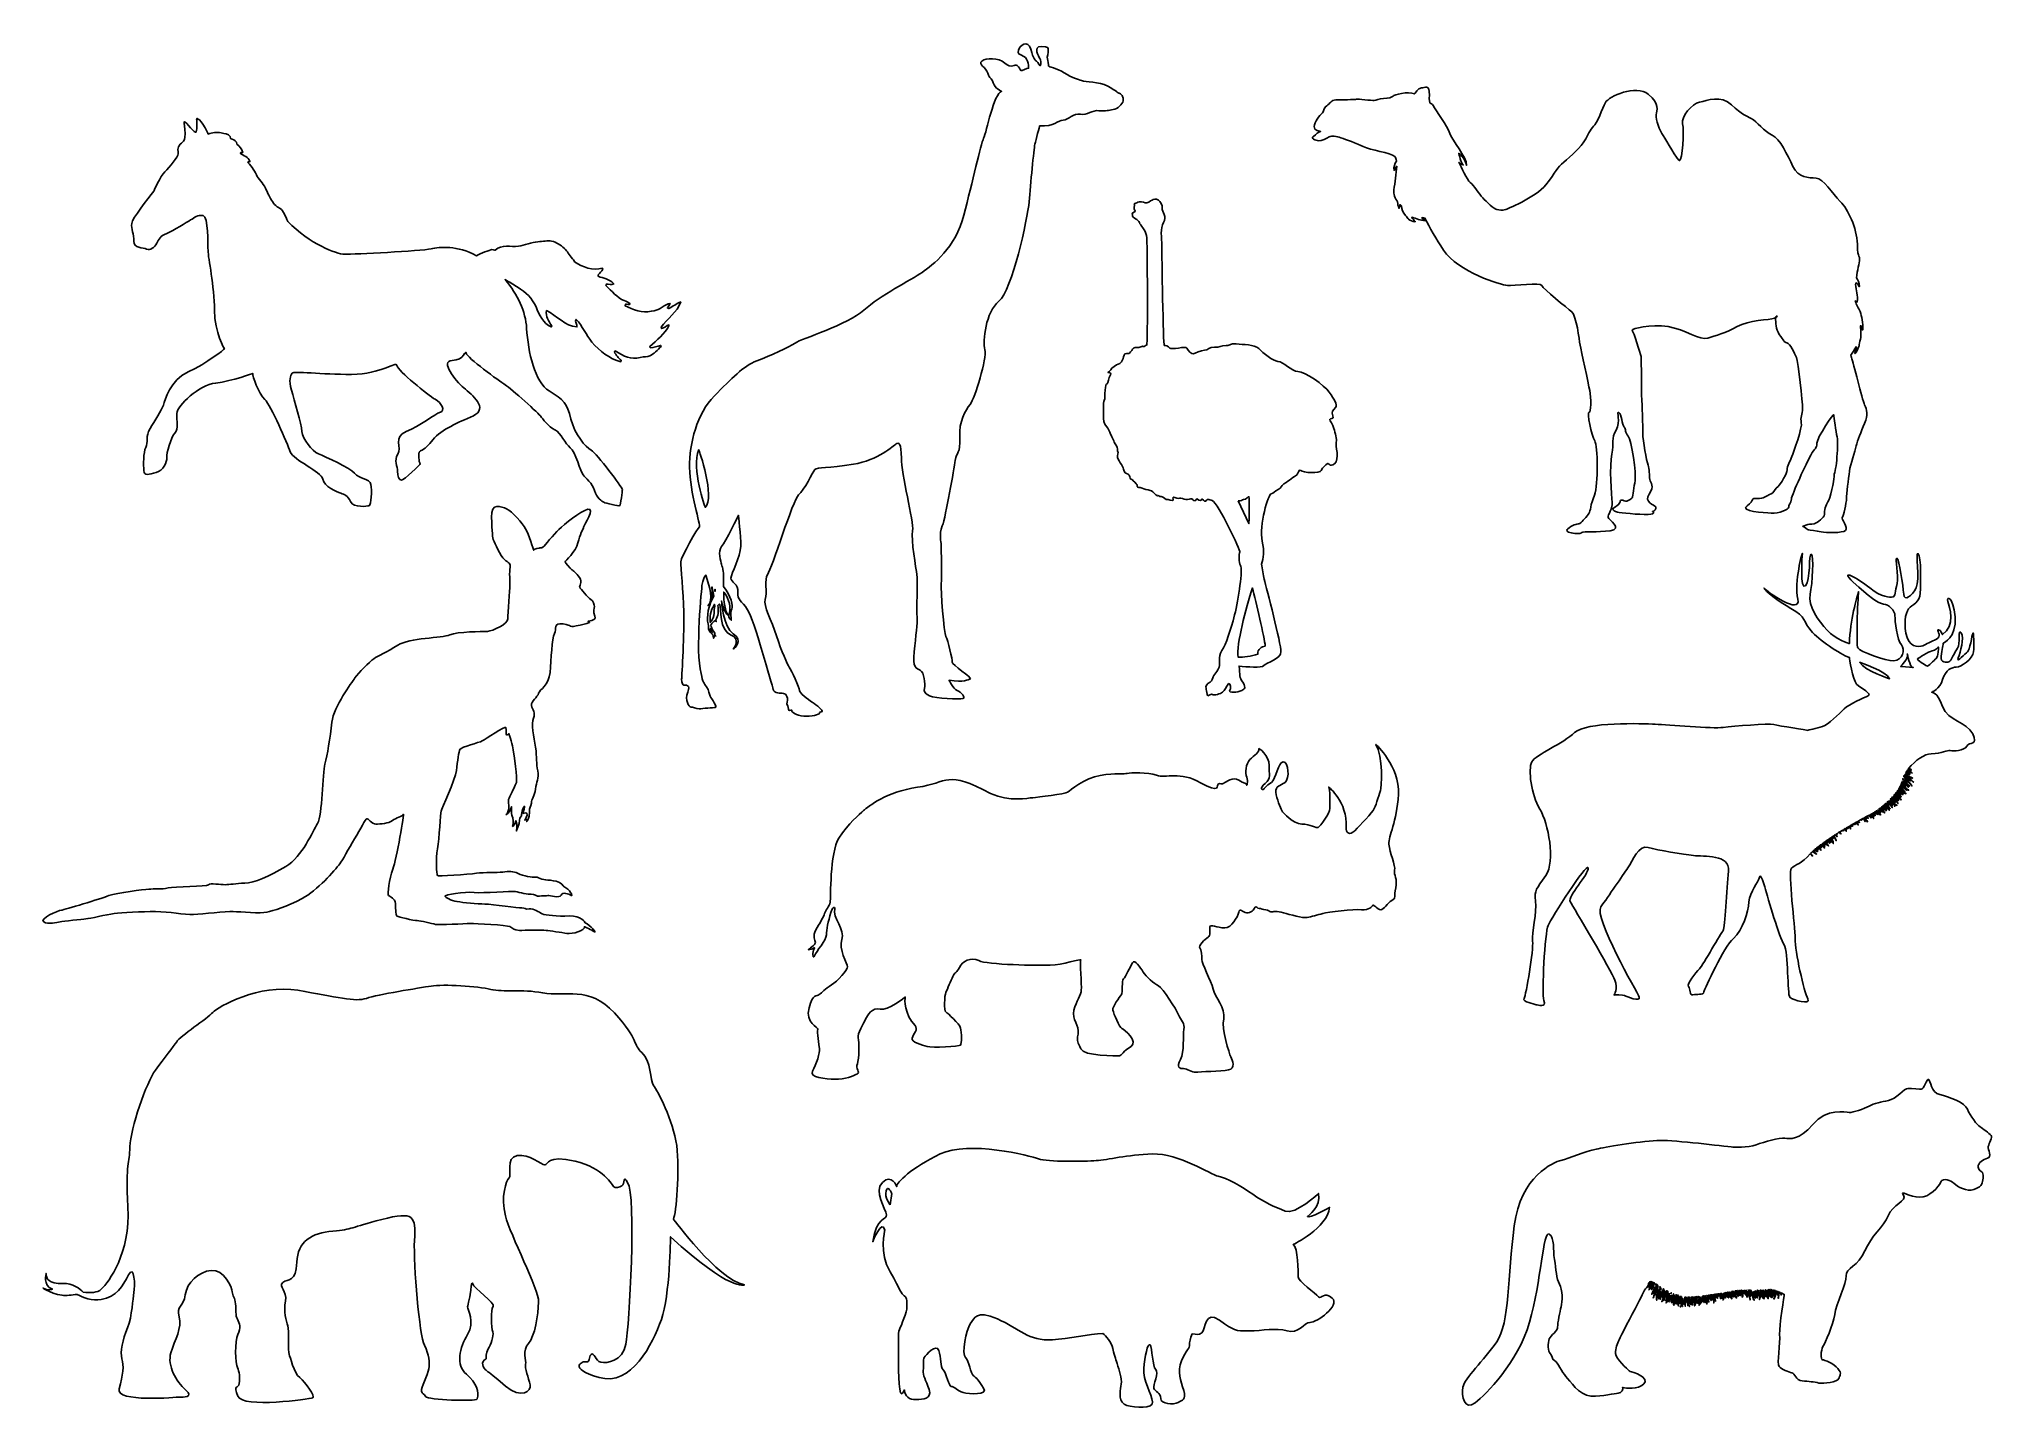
# Model space of a CAD drawing. Header units: centimetres. Extents: x -9.7 to 9.3, y -6.5 to 6.9.
import ezdxf

# ---------------------------------------------------------------- set-up
doc = ezdxf.new("R2010")
doc.units = ezdxf.units.CM
doc.header["$MEASUREMENT"] = 0
doc.layers.add('Layer 1', color=7, linetype='Continuous')

msp = doc.modelspace()

# ---------------------------------------------------------------- linework, layer by layer
at = {"layer": 'Layer 1'}
for points, knots in [([(0.78301, 6.36646), (0.76867, 6.36646), (0.76219, 6.38829), (0.67249, 6.43554), (0.67249, 6.43554), (0.58274, 6.48282), (0.45543, 6.47555), (0.41767, 6.4901), (0.41767, 6.4901), (0.38002, 6.50463), (0.32414, 6.51553), (0.24865, 6.56524), (0.24865, 6.56524), (0.17327, 6.6149), (0.09141, 6.62464), (0.09321, 6.63313), (0.09321, 6.63313), (0.09496, 6.6416), (0.09141, 6.68769), (0.08361, 6.701), (0.08361, 6.701), (0.07583, 6.71434), (0.09657, 6.76646), (0.09271, 6.78829), (0.09271, 6.78829), (0.08879, 6.81012), (0.10181, 6.82102), (0.02162, 6.82224), (0.02162, 6.82224), (-0.05852, 6.82346), (-0.0009, 6.72043), (0.0095, 6.70707), (0.0095, 6.70707), (0.01992, 6.69373), (0.02638, 6.64889), (0.01733, 6.63799), (0.01733, 6.63799), (0.0082, 6.62706), (-0.00482, 6.66953), (-0.0217, 6.67921), (-0.0217, 6.67921), (-0.03863, 6.68892), (-0.05162, 6.6986), (-0.07761, 6.79679), (-0.07761, 6.79679), (-0.10357, 6.89498), (-0.19069, 6.82955), (-0.19852, 6.78832), (-0.19852, 6.78832), (-0.2063, 6.7471), (-0.1959, 6.74953), (-0.1465, 6.72649), (-0.1465, 6.72649), (-0.0971, 6.70345), (-0.09972, 6.61013), (-0.09972, 6.61013), (-0.09972, 6.61013), (-0.1166, 6.61497), (-0.166, 6.57981), (-0.1751, 6.58955), (-0.1751, 6.58955), (-0.1842, 6.59926), (-0.19203, 6.62104), (-0.21151, 6.63802), (-0.21151, 6.63802), (-0.23101, 6.65498), (-0.26612, 6.60286), (-0.3311, 6.65982), (-0.3311, 6.65982), (-0.39608, 6.71681), (-0.5144, 6.71194), (-0.556, 6.68046), (-0.556, 6.68046), (-0.59759, 6.64895), (-0.51184, 6.62225), (-0.49618, 6.56164), (-0.49618, 6.56164), (-0.48057, 6.50102), (-0.4598, 6.52529), (-0.44419, 6.46832), (-0.44419, 6.46832), (-0.42861, 6.41136), (-0.36233, 6.38588), (-0.36233, 6.38588), (-0.36233, 6.38588), (-0.43771, 6.3677), (-0.5092, 5.98705), (-0.5378, 5.92765), (-0.5378, 5.92765), (-0.56643, 5.86828), (-0.64702, 5.49974), (-0.72946, 5.1797), (-0.72946, 5.1797), (-0.8119, 4.85963), (-1.03312, 4.69117), (-1.1384, 4.61963), (-1.1384, 4.61963), (-1.24368, 4.54811), (-1.54919, 4.39296), (-1.70516, 4.25234), (-1.70516, 4.25234), (-1.86116, 4.11171), (-2.31357, 3.97471), (-2.37464, 3.93108), (-2.37464, 3.93108), (-2.43571, 3.88748), (-2.61642, 3.80985), (-2.749, 3.75772), (-2.749, 3.75772), (-2.88161, 3.7056), (-2.9921, 3.58802), (-3.16239, 3.41588), (-3.16239, 3.41588), (-3.3327, 3.24374), (-3.40549, 2.96003), (-3.40419, 2.71764), (-3.40419, 2.71764), (-3.40289, 2.47518), (-3.29111, 2.14662), (-3.30799, 2.13939), (-3.30799, 2.13939), (-3.3249, 2.13211), (-3.48738, 1.84478), (-3.49, 1.79993), (-3.49, 1.79993), (-3.49259, 1.75503), (-3.46529, 1.50294), (-3.4601, 1.31138), (-3.4601, 1.31138), (-3.45489, 1.11985), (-3.4783, 0.68953), (-3.48219, 0.6532), (-3.48219, 0.6532), (-3.48608, 0.61677), (-3.46531, 0.59253), (-3.4588, 0.59502), (-3.4588, 0.59502), (-3.45229, 0.5974), (-3.38601, 0.60351), (-3.42239, 0.5271), (-3.42239, 0.5271), (-3.4588, 0.45071), (-3.40548, 0.38163), (-3.3899, 0.38285), (-3.3899, 0.38285), (-3.37429, 0.38404), (-3.3431, 0.36465), (-3.3106, 0.36589), (-3.3106, 0.36589), (-3.27811, 0.36705), (-3.1741, 0.37806), (-3.15201, 0.37806), (-3.15201, 0.37806), (-3.12989, 0.37806), (-3.18839, 0.46535), (-3.2027, 0.48831), (-3.2027, 0.48831), (-3.21699, 0.51138), (-3.20924, 0.54284), (-3.23781, 0.58044), (-3.23781, 0.58044), (-3.26641, 0.61798), (-3.27419, 0.61925), (-3.29239, 0.70895), (-3.29239, 0.70895), (-3.35086, 0.93199), (-3.28461, 1.54543), (-3.28199, 1.57935), (-3.28199, 1.57935), (-3.2794, 1.61324), (-3.24947, 1.66658), (-3.24947, 1.66658), (-3.24947, 1.66658), (-3.24947, 1.66658), (-3.24592, 1.66907), (-3.24592, 1.66907), (-3.24592, 1.66907), (-3.20793, 1.55242), (-3.17099, 1.42359), (-3.22399, 1.37128), (-3.22399, 1.37128), (-3.22399, 1.37128), (-3.16785, 1.41536), (-3.18679, 1.55453), (-3.18679, 1.55453), (-3.18679, 1.55453), (-3.1766, 1.51622), (-3.16869, 1.46444), (-3.16869, 1.46444), (-3.17065, 1.45992), (-3.17287, 1.45542), (-3.17533, 1.45081), (-3.17533, 1.45081), (-3.2388, 1.33455), (-3.23703, 1.21837), (-3.2183, 1.17437), (-3.2183, 1.17437), (-3.22825, 1.1345), (-3.20121, 1.10433), (-3.1775, 1.08843), (-3.1775, 1.08843), (-3.17261, 1.06877), (-3.17014, 1.05316), (-3.17014, 1.05316), (-3.17014, 1.05316), (-3.16432, 1.06266), (-3.16085, 1.07107), (-3.15908, 1.0784), (-3.15908, 1.0784), (-3.15379, 1.07628), (-3.14971, 1.07538), (-3.14786, 1.07599), (-3.14786, 1.07599), (-3.14786, 1.07599), (-3.15207, 1.07882), (-3.1581, 1.0838), (-3.1581, 1.0838), (-3.15408, 1.11206), (-3.17532, 1.12349), (-3.17532, 1.12349), (-3.17532, 1.12349), (-3.18532, 1.14299), (-3.19236, 1.16199), (-3.19712, 1.18022), (-3.19712, 1.18022), (-3.19196, 1.19181), (-3.18244, 1.20358), (-3.1668, 1.21515), (-3.1668, 1.21515), (-3.16066, 1.2197), (-3.15537, 1.22502), (-3.15077, 1.23079), (-3.15077, 1.23079), (-3.14913, 1.22526), (-3.14696, 1.22013), (-3.14416, 1.21566), (-3.14416, 1.21566), (-3.14416, 1.21566), (-3.14662, 1.22185), (-3.14982, 1.23212), (-3.14982, 1.23212), (-3.12334, 1.26652), (-3.12117, 1.32012), (-3.12736, 1.37243), (-3.12736, 1.37243), (-3.12006, 1.3855), (-3.11331, 1.39042), (-3.11037, 1.38087), (-3.11037, 1.38087), (-3.09997, 1.34735), (-3.11037, 1.12589), (-3.00377, 1.0871), (-3.00377, 1.0871), (-2.89717, 1.04831), (-2.97779, 0.94891), (-2.97779, 0.94891), (-2.97779, 0.94891), (-2.9648, 0.94891), (-2.87899, 1.03379), (-2.97779, 1.09689), (-2.97779, 1.09689), (-3.07661, 1.15986), (-3.09217, 1.41688), (-3.09217, 1.41688), (-3.09217, 1.41688), (-3.07627, 1.33242), (-3.04492, 1.28975), (-3.02288, 1.26919), (-3.02288, 1.26919), (-3.02156, 1.25805), (-3.01505, 1.24424), (-2.99711, 1.22858), (-2.99711, 1.22858), (-2.99711, 1.22858), (-2.99872, 1.23855), (-3.00018, 1.25274), (-3.00018, 1.25274), (-2.99923, 1.25232), (-2.99857, 1.252), (-2.99857, 1.252), (-2.99857, 1.252), (-2.99915, 1.25234), (-2.99965, 1.25271), (-3.00018, 1.25303), (-3.00018, 1.25303), (-3.00288, 1.27978), (-3.00478, 1.32148), (-2.99362, 1.34122), (-2.99362, 1.34122), (-2.97912, 1.36683), (-2.99836, 1.46428), (-3.07199, 1.5586), (-3.07199, 1.5586), (-3.07212, 1.61467), (-3.07173, 1.66726), (-3.07654, 1.70536), (-3.07654, 1.70536), (-3.0804, 1.73603), (-3.08667, 1.75801), (-3.09392, 1.77383), (-3.09392, 1.77383), (-3.09392, 1.77383), (-3.09215, 1.77505), (-3.09215, 1.77505), (-3.09215, 1.77505), (-3.09604, 1.79503), (-3.13311, 1.90411), (-3.09215, 1.9478), (-3.09215, 1.9478), (-3.05119, 1.9914), (-2.92837, 2.25326), (-2.92837, 2.25326), (-2.92837, 2.25326), (-2.92837, 2.25326), (-2.90302, 2.05144), (-2.90495, 1.94962), (-2.90495, 1.94962), (-2.90691, 1.84776), (-2.99856, 1.68414), (-3.00049, 1.64048), (-3.00049, 1.64048), (-3.00242, 1.59688), (-2.92442, 1.5823), (-2.93223, 1.50229), (-2.93223, 1.50229), (-2.94001, 1.42228), (-2.8991, 1.42411), (-2.83862, 1.3314), (-2.83862, 1.3314), (-2.77819, 1.23861), (-2.60073, 0.59734), (-2.58901, 0.55376), (-2.58901, 0.55376), (-2.57732, 0.5101), (-2.51752, 0.52217), (-2.48762, 0.51495), (-2.48762, 0.51495), (-2.45772, 0.50767), (-2.46031, 0.49069), (-2.45121, 0.46889), (-2.45121, 0.46889), (-2.44211, 0.44704), (-2.4629, 0.41193), (-2.4538, 0.40462), (-2.4538, 0.40462), (-2.44472, 0.39734), (-2.43692, 0.36102), (-2.43692, 0.3525), (-2.43692, 0.3525), (-2.43692, 0.34398), (-2.39662, 0.35853), (-2.40832, 0.34882), (-2.40832, 0.34882), (-2.42001, 0.33914), (-2.36152, 0.29667), (-2.29132, 0.29307), (-2.29132, 0.29307), (-2.2211, 0.2895), (-2.13273, 0.31006), (-2.13794, 0.32217), (-2.13794, 0.32217), (-2.14315, 0.33431), (-2.12498, 0.33437), (-2.11196, 0.33916), (-2.11196, 0.33916), (-2.09894, 0.34403), (-2.16395, 0.40224), (-2.20814, 0.42891), (-2.20814, 0.42891), (-2.25235, 0.45561), (-2.33297, 0.52342), (-2.33297, 0.54527), (-2.33297, 0.54527), (-2.33297, 0.56707), (-2.41354, 0.7441), (-2.43177, 0.77075), (-2.43177, 0.77075), (-2.44995, 0.79745), (-2.50974, 0.92588), (-2.55655, 1.07619), (-2.55655, 1.07619), (-2.60338, 1.22655), (-2.68657, 1.36959), (-2.66577, 1.43261), (-2.66577, 1.43261), (-2.64495, 1.49563), (-2.67879, 1.62898), (-2.64235, 1.67748), (-2.64235, 1.67748), (-2.60594, 1.72595), (-2.39539, 2.40479), (-2.34078, 2.45086), (-2.34078, 2.45086), (-2.28617, 2.497), (-2.20298, 2.67393), (-2.18219, 2.69817), (-2.18219, 2.69817), (-2.16137, 2.72243), (-2.04961, 2.70788), (-1.8078, 2.74908), (-1.8078, 2.74908), (-1.56602, 2.79033), (-1.41524, 2.93095), (-1.39182, 2.94791), (-1.39182, 2.94791), (-1.36843, 2.96484), (-1.33724, 2.95762), (-1.3398, 2.80969), (-1.3398, 2.80969), (-1.34239, 2.66181), (-1.21502, 2.1866), (-1.23063, 2.10177), (-1.23063, 2.10177), (-1.24621, 2.01689), (-1.19682, 1.72593), (-1.18901, 1.67502), (-1.18901, 1.67502), (-1.1812, 1.62411), (-1.1916, 1.31376), (-1.18642, 1.25801), (-1.18642, 1.25801), (-1.18123, 1.20226), (-1.19938, 1.07854), (-1.21502, 0.92098), (-1.21502, 0.92098), (-1.23063, 0.76337), (-1.1942, 0.75853), (-1.1552, 0.74157), (-1.1552, 0.74157), (-1.11623, 0.72461), (-1.10842, 0.60343), (-1.11361, 0.56705), (-1.11361, 0.56705), (-1.1188, 0.53067), (-1.12142, 0.52099), (-1.06421, 0.49191), (-1.06421, 0.49191), (-1.00703, 0.46281), (-0.77042, 0.46037), (-0.73922, 0.46527), (-0.73922, 0.46527), (-0.70803, 0.47006), (-0.75742, 0.52829), (-0.79645, 0.54525), (-0.79645, 0.54525), (-0.83542, 0.56224), (-0.87442, 0.64465), (-0.87442, 0.64465), (-0.87442, 0.64465), (-0.73014, 0.62166), (-0.68723, 0.64822), (-0.66643, 0.65669), (-0.66643, 0.65669), (-0.64563, 0.66518), (-0.85103, 0.79972), (-0.84449, 0.82036), (-0.84449, 0.82036), (-0.83801, 0.841), (-0.88741, 1.0361), (-0.90558, 1.07126), (-0.90558, 1.07126), (-0.92378, 1.10642), (-0.9563, 1.52589), (-0.95109, 1.58529), (-0.95109, 1.58529), (-0.94588, 1.64469), (-0.95109, 1.92348), (-0.95109, 1.96108), (-0.95109, 1.96108), (-0.95109, 1.99862), (-0.97578, 2.0581), (-0.94069, 2.14896), (-0.94069, 2.14896), (-0.90558, 2.23987), (-0.82628, 2.703), (-0.81459, 2.78782), (-0.81459, 2.78782), (-0.8029, 2.8727), (-0.7613, 2.84722), (-0.7704, 3.0097), (-0.7704, 3.0097), (-0.7795, 3.17215), (-0.71579, 3.27397), (-0.66901, 3.33336), (-0.66901, 3.33336), (-0.62221, 3.39279), (-0.50523, 3.78432), (-0.52603, 3.86676), (-0.52603, 3.86676), (-0.54683, 3.94918), (-0.51822, 4.23525), (-0.3895, 4.33833), (-0.3895, 4.33833), (-0.26081, 4.44133), (-0.10875, 5.14449), (-0.09444, 5.30935), (-0.09444, 5.30935), (-0.08013, 5.47424), (-0.04891, 5.82455), (-0.03853, 5.86939), (-0.03853, 5.86939), (-0.02813, 5.91424), (0.00827, 6.04878), (0.00827, 6.04878), (0.00827, 6.04878), (0.14863, 6.03666), (0.18766, 6.10455), (0.23838, 6.10577), (0.23838, 6.10577), (0.28905, 6.10701), (0.33718, 6.17364), (0.40605, 6.16152), (0.40605, 6.16152), (0.47495, 6.1494), (0.51657, 6.2052), (0.58679, 6.19671), (0.58679, 6.19671), (0.65696, 6.18824), (0.68164, 6.20277), (0.72456, 6.20761), (0.72456, 6.20761), (0.76742, 6.21248), (0.81425, 6.25854), (0.82336, 6.29371), (0.82336, 6.29371), (0.83238, 6.32889), (0.7973, 6.36646), (0.78301, 6.36646)], [0, 0, 0, 0, 0.0075188, 0.0075188, 0.0075188, 0.0075188, 0.01503759, 0.01503759, 0.01503759, 0.01503759, 0.02255639, 0.02255639, 0.02255639, 0.02255639, 0.03007519, 0.03007519, 0.03007519, 0.03007519, 0.03759398, 0.03759398, 0.03759398, 0.03759398, 0.04511278, 0.04511278, 0.04511278, 0.04511278, 0.05263158, 0.05263158, 0.05263158, 0.05263158, 0.06015038, 0.06015038, 0.06015038, 0.06015038, 0.06766917, 0.06766917, 0.06766917, 0.06766917, 0.07518797, 0.07518797, 0.07518797, 0.07518797, 0.08270677, 0.08270677, 0.08270677, 0.08270677, 0.09022556, 0.09022556, 0.09022556, 0.09022556, 0.09774436, 0.09774436, 0.09774436, 0.09774436, 0.10526316, 0.10526316, 0.10526316, 0.10526316, 0.11278195, 0.11278195, 0.11278195, 0.11278195, 0.12030075, 0.12030075, 0.12030075, 0.12030075, 0.12781955, 0.12781955, 0.12781955, 0.12781955, 0.13533835, 0.13533835, 0.13533835, 0.13533835, 0.14285714, 0.14285714, 0.14285714, 0.14285714, 0.15037594, 0.15037594, 0.15037594, 0.15037594, 0.15789474, 0.15789474, 0.15789474, 0.15789474, 0.16541353, 0.16541353, 0.16541353, 0.16541353, 0.17293233, 0.17293233, 0.17293233, 0.17293233, 0.18045113, 0.18045113, 0.18045113, 0.18045113, 0.18796992, 0.18796992, 0.18796992, 0.18796992, 0.19548872, 0.19548872, 0.19548872, 0.19548872, 0.20300752, 0.20300752, 0.20300752, 0.20300752, 0.21052632, 0.21052632, 0.21052632, 0.21052632, 0.21804511, 0.21804511, 0.21804511, 0.21804511, 0.22556391, 0.22556391, 0.22556391, 0.22556391, 0.23308271, 0.23308271, 0.23308271, 0.23308271, 0.2406015, 0.2406015, 0.2406015, 0.2406015, 0.2481203, 0.2481203, 0.2481203, 0.2481203, 0.2556391, 0.2556391, 0.2556391, 0.2556391, 0.26315789, 0.26315789, 0.26315789, 0.26315789, 0.27067669, 0.27067669, 0.27067669, 0.27067669, 0.27819549, 0.27819549, 0.27819549, 0.27819549, 0.28571429, 0.28571429, 0.28571429, 0.28571429, 0.29323308, 0.29323308, 0.29323308, 0.29323308, 0.30075188, 0.30075188, 0.30075188, 0.30075188, 0.30827068, 0.30827068, 0.30827068, 0.30827068, 0.31578947, 0.31578947, 0.31578947, 0.31578947, 0.32330827, 0.32330827, 0.32330827, 0.32330827, 0.33082707, 0.33082707, 0.33082707, 0.33082707, 0.33834586, 0.33834586, 0.33834586, 0.33834586, 0.34586466, 0.34586466, 0.34586466, 0.34586466, 0.35338346, 0.35338346, 0.35338346, 0.35338346, 0.36090226, 0.36090226, 0.36090226, 0.36090226, 0.36842105, 0.36842105, 0.36842105, 0.36842105, 0.37593985, 0.37593985, 0.37593985, 0.37593985, 0.38345865, 0.38345865, 0.38345865, 0.38345865, 0.39097744, 0.39097744, 0.39097744, 0.39097744, 0.39849624, 0.39849624, 0.39849624, 0.39849624, 0.40601504, 0.40601504, 0.40601504, 0.40601504, 0.41353383, 0.41353383, 0.41353383, 0.41353383, 0.42105263, 0.42105263, 0.42105263, 0.42105263, 0.42857143, 0.42857143, 0.42857143, 0.42857143, 0.43609023, 0.43609023, 0.43609023, 0.43609023, 0.44360902, 0.44360902, 0.44360902, 0.44360902, 0.45112782, 0.45112782, 0.45112782, 0.45112782, 0.45864662, 0.45864662, 0.45864662, 0.45864662, 0.46616541, 0.46616541, 0.46616541, 0.46616541, 0.47368421, 0.47368421, 0.47368421, 0.47368421, 0.48120301, 0.48120301, 0.48120301, 0.48120301, 0.4887218, 0.4887218, 0.4887218, 0.4887218, 0.4962406, 0.4962406, 0.4962406, 0.4962406, 0.5037594, 0.5037594, 0.5037594, 0.5037594, 0.5112782, 0.5112782, 0.5112782, 0.5112782, 0.51879699, 0.51879699, 0.51879699, 0.51879699, 0.52631579, 0.52631579, 0.52631579, 0.52631579, 0.53383459, 0.53383459, 0.53383459, 0.53383459, 0.54135338, 0.54135338, 0.54135338, 0.54135338, 0.54887218, 0.54887218, 0.54887218, 0.54887218, 0.55639098, 0.55639098, 0.55639098, 0.55639098, 0.56390977, 0.56390977, 0.56390977, 0.56390977, 0.57142857, 0.57142857, 0.57142857, 0.57142857, 0.57894737, 0.57894737, 0.57894737, 0.57894737, 0.58646617, 0.58646617, 0.58646617, 0.58646617, 0.59398496, 0.59398496, 0.59398496, 0.59398496, 0.60150376, 0.60150376, 0.60150376, 0.60150376, 0.60902256, 0.60902256, 0.60902256, 0.60902256, 0.61654135, 0.61654135, 0.61654135, 0.61654135, 0.62406015, 0.62406015, 0.62406015, 0.62406015, 0.63157895, 0.63157895, 0.63157895, 0.63157895, 0.63909774, 0.63909774, 0.63909774, 0.63909774, 0.64661654, 0.64661654, 0.64661654, 0.64661654, 0.65413534, 0.65413534, 0.65413534, 0.65413534, 0.66165414, 0.66165414, 0.66165414, 0.66165414, 0.66917293, 0.66917293, 0.66917293, 0.66917293, 0.67669173, 0.67669173, 0.67669173, 0.67669173, 0.68421053, 0.68421053, 0.68421053, 0.68421053, 0.69172932, 0.69172932, 0.69172932, 0.69172932, 0.69924812, 0.69924812, 0.69924812, 0.69924812, 0.70676692, 0.70676692, 0.70676692, 0.70676692, 0.71428571, 0.71428571, 0.71428571, 0.71428571, 0.72180451, 0.72180451, 0.72180451, 0.72180451, 0.72932331, 0.72932331, 0.72932331, 0.72932331, 0.73684211, 0.73684211, 0.73684211, 0.73684211, 0.7443609, 0.7443609, 0.7443609, 0.7443609, 0.7518797, 0.7518797, 0.7518797, 0.7518797, 0.7593985, 0.7593985, 0.7593985, 0.7593985, 0.76691729, 0.76691729, 0.76691729, 0.76691729, 0.77443609, 0.77443609, 0.77443609, 0.77443609, 0.78195489, 0.78195489, 0.78195489, 0.78195489, 0.78947368, 0.78947368, 0.78947368, 0.78947368, 0.79699248, 0.79699248, 0.79699248, 0.79699248, 0.80451128, 0.80451128, 0.80451128, 0.80451128, 0.81203008, 0.81203008, 0.81203008, 0.81203008, 0.81954887, 0.81954887, 0.81954887, 0.81954887, 0.82706767, 0.82706767, 0.82706767, 0.82706767, 0.83458647, 0.83458647, 0.83458647, 0.83458647, 0.84210526, 0.84210526, 0.84210526, 0.84210526, 0.84962406, 0.84962406, 0.84962406, 0.84962406, 0.85714286, 0.85714286, 0.85714286, 0.85714286, 0.86466165, 0.86466165, 0.86466165, 0.86466165, 0.87218045, 0.87218045, 0.87218045, 0.87218045, 0.87969925, 0.87969925, 0.87969925, 0.87969925, 0.88721805, 0.88721805, 0.88721805, 0.88721805, 0.89473684, 0.89473684, 0.89473684, 0.89473684, 0.90225564, 0.90225564, 0.90225564, 0.90225564, 0.90977444, 0.90977444, 0.90977444, 0.90977444, 0.91729323, 0.91729323, 0.91729323, 0.91729323, 0.92481203, 0.92481203, 0.92481203, 0.92481203, 0.93233083, 0.93233083, 0.93233083, 0.93233083, 0.93984962, 0.93984962, 0.93984962, 0.93984962, 0.94736842, 0.94736842, 0.94736842, 0.94736842, 0.95488722, 0.95488722, 0.95488722, 0.95488722, 0.96240602, 0.96240602, 0.96240602, 0.96240602, 0.96992481, 0.96992481, 0.96992481, 0.96992481, 0.97744361, 0.97744361, 0.97744361, 0.97744361, 0.98496241, 0.98496241, 0.98496241, 0.98496241, 1, 1, 1, 1]), ([(8.04971, 3.3296), (8.02553, 3.38043), (7.93848, 3.74785), (7.92155, 3.78902), (7.92155, 3.78902), (7.91935, 3.79434), (7.91703, 3.80246), (7.91456, 3.81246), (7.91456, 3.81246), (7.93319, 3.83606), (7.94988, 3.86789), (7.96695, 3.89567), (7.96695, 3.89567), (7.96695, 3.89567), (7.97005, 3.89281), (7.97005, 3.89281), (7.97005, 3.89281), (7.96714, 3.87167), (7.96008, 3.85296), (7.95476, 3.83299), (7.95476, 3.83299), (7.95476, 3.83299), (7.95693, 3.82918), (7.95693, 3.82918), (7.95693, 3.82918), (7.96833, 3.84746), (7.98519, 3.8731), (7.99188, 3.89144), (7.99188, 3.89144), (7.99799, 3.90851), (7.99791, 3.92316), (8.00461, 3.94835), (8.00461, 3.94835), (8.01866, 4.00153), (8.01633, 4.0454), (8.00906, 4.09734), (8.00906, 4.09734), (8.00906, 4.09734), (8.01208, 4.10239), (8.01208, 4.10239), (8.01208, 4.10239), (8.02031, 4.09249), (8.02393, 4.07429), (8.0288, 4.05871), (8.0288, 4.05871), (8.0288, 4.05871), (8.03274, 4.05948), (8.03274, 4.05948), (8.03274, 4.05948), (8.03499, 4.12832), (8.02337, 4.19077), (8.00546, 4.23778), (8.00546, 4.23778), (7.99138, 4.27485), (7.97014, 4.30125), (7.95876, 4.33972), (7.95876, 4.33972), (7.96588, 4.34866), (7.97151, 4.33125), (7.97802, 4.33263), (7.97802, 4.33263), (7.9853, 4.3955), (7.96868, 4.44735), (7.9622, 4.50231), (7.9622, 4.50231), (7.96305, 4.50715), (7.96387, 4.51226), (7.96469, 4.5176), (7.96469, 4.5176), (7.97882, 4.51906), (7.98848, 4.49741), (7.99702, 4.48088), (7.99702, 4.48088), (7.99702, 4.48088), (8.00046, 4.48313), (8.00046, 4.48313), (8.00046, 4.48313), (7.99969, 4.52171), (7.98496, 4.54716), (7.97043, 4.56727), (7.97043, 4.56727), (7.9789, 4.6408), (7.99792, 4.70951), (8.00131, 4.74994), (8.00131, 4.74994), (8.00496, 4.79346), (7.98316, 4.73544), (7.97956, 4.89498), (7.97956, 4.89498), (7.97594, 5.05452), (7.88846, 5.23584), (7.81234, 5.31199), (7.81234, 5.31199), (7.73617, 5.38814), (7.64917, 5.53683), (7.57662, 5.54043), (7.57662, 5.54043), (7.50407, 5.54405), (7.4062, 5.54043), (7.3518, 5.65283), (7.3518, 5.65283), (7.2974, 5.7653), (7.22488, 5.92485), (7.14873, 5.95742), (7.14873, 5.95742), (7.07256, 5.99012), (7.00009, 6.09527), (6.94564, 6.12067), (6.94564, 6.12067), (6.89122, 6.14602), (6.85864, 6.15694), (6.75347, 6.25481), (6.75347, 6.25481), (6.64827, 6.35279), (6.5141, 6.29471), (6.44153, 6.28018), (6.44153, 6.28018), (6.36909, 6.26568), (6.25667, 6.13514), (6.27476, 6.06986), (6.27476, 6.06986), (6.29288, 6.00461), (6.27116, 5.70722), (6.24579, 5.71085), (6.24579, 5.71085), (6.22039, 5.71447), (6.12241, 5.90667), (6.08622, 5.95382), (6.08622, 5.95382), (6.04992, 6.00092), (6.01367, 6.10977), (6.01732, 6.15691), (6.01732, 6.15691), (6.02094, 6.20406), (6.06082, 6.25478), (5.94117, 6.35638), (5.94117, 6.35638), (5.82155, 6.4579), (5.55316, 6.33455), (5.52413, 6.27658), (5.52413, 6.27658), (5.49513, 6.21856), (5.44073, 6.07349), (5.40811, 6.04446), (5.40811, 6.04446), (5.37549, 6.01544), (5.35009, 5.95381), (5.32104, 5.90304), (5.32104, 5.90304), (5.29204, 5.85227), (5.1869, 5.75077), (5.11795, 5.69635), (5.11795, 5.69635), (5.04905, 5.64195), (5.04545, 5.60208), (4.94391, 5.47518), (4.94391, 5.47518), (4.84239, 5.34823), (4.54862, 5.23219), (4.54862, 5.23219), (4.54862, 5.23219), (4.51502, 5.21814), (4.48882, 5.23399), (4.46525, 5.23399), (4.46525, 5.23399), (4.4417, 5.23399), (4.36373, 5.31016), (4.32748, 5.34824), (4.32748, 5.34824), (4.29121, 5.38629), (4.2422, 5.46611), (4.20593, 5.49691), (4.20593, 5.49691), (4.17603, 5.52236), (4.11526, 5.65032), (4.09496, 5.69418), (4.09496, 5.69418), (4.10652, 5.67963), (4.12912, 5.67074), (4.13642, 5.66817), (4.13642, 5.66817), (4.11986, 5.67793), (4.09356, 5.77977), (4.09356, 5.77977), (4.09356, 5.77977), (4.14616, 5.75622), (4.16971, 5.66375), (4.16971, 5.66375), (4.16971, 5.66375), (4.17333, 5.74532), (4.02829, 5.90669), (4.00657, 5.97561), (4.00657, 5.97561), (3.98479, 6.04448), (3.86695, 6.2041), (3.84517, 6.24578), (3.84517, 6.24578), (3.82339, 6.28743), (3.80162, 6.23665), (3.8071, 6.34905), (3.8071, 6.34905), (3.81252, 6.4615), (3.76355, 6.418), (3.72915, 6.418), (3.72915, 6.418), (3.69467, 6.418), (3.66385, 6.36), (3.66385, 6.36), (3.66385, 6.36), (3.59858, 6.3908), (3.46078, 6.34905), (3.45356, 6.33822), (3.45356, 6.33822), (3.44628, 6.32732), (3.40638, 6.31647), (3.36104, 6.31647), (3.36104, 6.31647), (3.31572, 6.31647), (3.28854, 6.29469), (3.26859, 6.29469), (3.26859, 6.29469), (3.24864, 6.29469), (3.10722, 6.31461), (3.09635, 6.30922), (3.09635, 6.30922), (3.08548, 6.30374), (2.94038, 6.30374), (2.89505, 6.30194), (2.89505, 6.30194), (2.84975, 6.30014), (2.84253, 6.26746), (2.80628, 6.24389), (2.80628, 6.24389), (2.76998, 6.22037), (2.78268, 6.18589), (2.75913, 6.16954), (2.75913, 6.16954), (2.73556, 6.15327), (2.68841, 6.08432), (2.68296, 6.04267), (2.68296, 6.04267), (2.67754, 6.00092), (2.74762, 5.9937), (2.74762, 5.9937), (2.74762, 5.9937), (2.7186, 5.9937), (2.70894, 5.9647), (2.67753, 5.94533), (2.67753, 5.94533), (2.64607, 5.92604), (2.69684, 5.90665), (2.7283, 5.90427), (2.7283, 5.90427), (2.75971, 5.90184), (2.80326, 5.92843), (2.82982, 5.94054), (2.82982, 5.94054), (2.85644, 5.95261), (2.89991, 5.95017), (2.94589, 5.93321), (2.94589, 5.93321), (2.99177, 5.91636), (3.10064, 5.88008), (3.16343, 5.84621), (3.16343, 5.84621), (3.22635, 5.8124), (3.4318, 5.78821), (3.47051, 5.74948), (3.47051, 5.74948), (3.47911, 5.74088), (3.48424, 5.72532), (3.48683, 5.70529), (3.48683, 5.70529), (3.47061, 5.67854), (3.45534, 5.64724), (3.46262, 5.61517), (3.46262, 5.61517), (3.46262, 5.61517), (3.46802, 5.61583), (3.46802, 5.61583), (3.46802, 5.61583), (3.47368, 5.62882), (3.47958, 5.64406), (3.48874, 5.65539), (3.48874, 5.65539), (3.48713, 5.58506), (3.47122, 5.49249), (3.4608, 5.4256), (3.4608, 5.4256), (3.45421, 5.38327), (3.47287, 5.34107), (3.49752, 5.30855), (3.49752, 5.30855), (3.4989, 5.28757), (3.50273, 5.26653), (3.50953, 5.24611), (3.50953, 5.24611), (3.50953, 5.24611), (3.51535, 5.24828), (3.51535, 5.24828), (3.51535, 5.24828), (3.51768, 5.25902), (3.519, 5.27032), (3.52236, 5.28074), (3.52236, 5.28074), (3.52699, 5.27637), (3.53159, 5.27241), (3.53609, 5.26883), (3.53609, 5.26883), (3.53908, 5.23279), (3.54797, 5.20276), (3.57382, 5.17548), (3.57382, 5.17548), (3.5888, 5.15974), (3.59192, 5.14765), (3.60433, 5.13812), (3.60433, 5.13812), (3.61785, 5.12785), (3.64732, 5.11904), (3.66749, 5.11224), (3.66749, 5.11224), (3.66749, 5.11224), (3.66974, 5.11679), (3.66974, 5.11679), (3.66974, 5.11679), (3.65786, 5.12933), (3.64373, 5.1396), (3.63495, 5.15478), (3.63495, 5.15478), (3.63495, 5.15478), (3.63873, 5.15933), (3.63873, 5.15933), (3.63873, 5.15933), (3.67995, 5.14504), (3.72176, 5.12414), (3.76557, 5.12573), (3.76557, 5.12573), (3.76583, 5.12634), (3.76605, 5.12684), (3.76623, 5.12742), (3.76623, 5.12742), (3.75819, 5.137), (3.74348, 5.14007), (3.73482, 5.14988), (3.73482, 5.14988), (3.73482, 5.14988), (3.73792, 5.15517), (3.73792, 5.15517), (3.73792, 5.15517), (3.74652, 5.15411), (3.75507, 5.15226), (3.76358, 5.15014), (3.76358, 5.15014), (3.81073, 5.05754), (3.8746, 4.94318), (3.94434, 4.83809), (3.94434, 4.83809), (4.08695, 4.62293), (4.50729, 4.4972), (4.56778, 4.49239), (4.56778, 4.49239), (4.62816, 4.48757), (4.89174, 4.5238), (4.9038, 4.49239), (4.9038, 4.49239), (4.91587, 4.46096), (5.15037, 4.27239), (5.19632, 4.23453), (5.19632, 4.23453), (5.24228, 4.19667), (5.26643, 3.96291), (5.27609, 3.91219), (5.27609, 3.91219), (5.28577, 3.86136), (5.3583, 3.53741), (5.37041, 3.46737), (5.37041, 3.46737), (5.3825, 3.39728), (5.38729, 3.24978), (5.36313, 3.25454), (5.36313, 3.25454), (5.33897, 3.25943), (5.38972, 3.02975), (5.41875, 2.979), (5.41875, 2.979), (5.4478, 2.92817), (5.45741, 2.55104), (5.41629, 2.4496), (5.41629, 2.4496), (5.3752, 2.348), (5.38007, 2.29966), (5.36314, 2.27064), (5.36314, 2.27064), (5.34621, 2.24167), (5.293, 2.19082), (5.27858, 2.17634), (5.27858, 2.17634), (5.26403, 2.16184), (5.23741, 2.17391), (5.18669, 2.14253), (5.18669, 2.14253), (5.13586, 2.11112), (5.13832, 2.09422), (5.17695, 2.08408), (5.17695, 2.08408), (5.21569, 2.07397), (5.27609, 2.0676), (5.293, 2.08408), (5.293, 2.08408), (5.30999, 2.10054), (5.44535, 2.08215), (5.5711, 2.10141), (5.5711, 2.10141), (5.69675, 2.12078), (5.55419, 2.2078), (5.5493, 2.23196), (5.5493, 2.23196), (5.54446, 2.25612), (5.5982, 2.31747), (5.59042, 2.37952), (5.59042, 2.37952), (5.58264, 2.44151), (5.5614, 2.7348), (5.58555, 2.84844), (5.58555, 2.84844), (5.60979, 2.96208), (5.57592, 2.99595), (5.62667, 3.08297), (5.62667, 3.08297), (5.67747, 3.17004), (5.62667, 3.2667), (5.65326, 3.25458), (5.65326, 3.25458), (5.67982, 3.24254), (5.68713, 3.13382), (5.70652, 3.11194), (5.70652, 3.11194), (5.72581, 3.09027), (5.71134, 3.05881), (5.74515, 3.02494), (5.74515, 3.02494), (5.77899, 2.99105), (5.82492, 2.64775), (5.81286, 2.58978), (5.81286, 2.58978), (5.80077, 2.53181), (5.79593, 2.43751), (5.78384, 2.42296), (5.78384, 2.42296), (5.7718, 2.40846), (5.74762, 2.3964), (5.73307, 2.38915), (5.73307, 2.38915), (5.7186, 2.3819), (5.6968, 2.4037), (5.67748, 2.39881), (5.67748, 2.39881), (5.65811, 2.39405), (5.67748, 2.36264), (5.62186, 2.33597), (5.62186, 2.33597), (5.56622, 2.30946), (5.61702, 2.2876), (5.64117, 2.28276), (5.64117, 2.28276), (5.66535, 2.27792), (5.85154, 2.25614), (5.93856, 2.26101), (5.93856, 2.26101), (6.02553, 2.2659), (5.98206, 2.29006), (5.98206, 2.29006), (5.98206, 2.29006), (5.98206, 2.29006), (5.98206, 2.29006), (5.98926, 2.29006), (5.98926, 2.29006), (5.99656, 2.29006), (6.02315, 2.31662), (6.01347, 2.33358), (6.01347, 2.33358), (6.00381, 2.35049), (5.89261, 2.38189), (5.9506, 2.45926), (5.9506, 2.45926), (6.00865, 2.53654), (5.96023, 2.56806), (5.95549, 2.602), (5.95549, 2.602), (5.9506, 2.63576), (5.95303, 2.70585), (5.93856, 2.74212), (5.93856, 2.74212), (5.92401, 2.77842), (5.88776, 2.98384), (5.88776, 3.04912), (5.88776, 3.04912), (5.88776, 3.11445), (5.88292, 3.3562), (5.87805, 3.3876), (5.87805, 3.3876), (5.87326, 3.41903), (5.87527, 3.76418), (5.87043, 3.80048), (5.87043, 3.80048), (5.86561, 3.8367), (5.79534, 4.03823), (5.78568, 4.05509), (5.78568, 4.05509), (5.77605, 4.072), (5.96459, 4.11798), (6.13382, 4.09139), (6.13382, 4.09139), (6.30305, 4.06483), (6.44632, 3.95415), (6.52133, 3.97831), (6.52133, 3.97831), (6.59623, 4.00252), (6.69336, 4.02903), (6.80695, 4.0924), (6.80695, 4.0924), (6.92062, 4.15566), (7.11887, 4.15537), (7.17205, 4.17469), (7.17205, 4.17469), (7.22523, 4.194), (7.17702, 4.21496), (7.18179, 4.15982), (7.18179, 4.15982), (7.18666, 4.1046), (7.18907, 4.05031), (7.23262, 3.99469), (7.23262, 3.99469), (7.27612, 3.93907), (7.26159, 3.9437), (7.29302, 3.93405), (7.29302, 3.93405), (7.32448, 3.92439), (7.36798, 3.83491), (7.38491, 3.79139), (7.38491, 3.79139), (7.40182, 3.74784), (7.44775, 3.34898), (7.44531, 3.29342), (7.44531, 3.29342), (7.4429, 3.23775), (7.42115, 3.20145), (7.43322, 3.15557), (7.43322, 3.15557), (7.44531, 3.10966), (7.35826, 2.86791), (7.34138, 2.82439), (7.34138, 2.82439), (7.32447, 2.78084), (7.29301, 2.73017), (7.29545, 2.69625), (7.29545, 2.69625), (7.29786, 2.66238), (7.23015, 2.55361), (7.20597, 2.53425), (7.20597, 2.53425), (7.18179, 2.51499), (7.15763, 2.46657), (7.14072, 2.46181), (7.14072, 2.46181), (7.12376, 2.45692), (7.08026, 2.4303), (7.06092, 2.42305), (7.06092, 2.42305), (7.04158, 2.4158), (7.01499, 2.4158), (6.98115, 2.4158), (6.98115, 2.4158), (6.94731, 2.4158), (6.97872, 2.40135), (6.90381, 2.34576), (6.90381, 2.34576), (6.8288, 2.29014), (7.06817, 2.27565), (7.14069, 2.27318), (7.14069, 2.27318), (7.21321, 2.27077), (7.31235, 2.30464), (7.30992, 2.3312), (7.30992, 2.3312), (7.30751, 2.35782), (7.33167, 2.36507), (7.33654, 2.41102), (7.33654, 2.41102), (7.34138, 2.4569), (7.48402, 2.76392), (7.52511, 2.83885), (7.52511, 2.83885), (7.5662, 2.91383), (7.58308, 2.89682), (7.58549, 2.9549), (7.58549, 2.9549), (7.58798, 3.01292), (7.74749, 3.25227), (7.74996, 3.2329), (7.74996, 3.2329), (7.75237, 3.21359), (7.76927, 3.0637), (7.78139, 3.01777), (7.78139, 3.01777), (7.79346, 2.97189), (7.78377, 2.87513), (7.77893, 2.79049), (7.77893, 2.79049), (7.77414, 2.70588), (7.74996, 2.65759), (7.75237, 2.62618), (7.75237, 2.62618), (7.75475, 2.59467), (7.71366, 2.40851), (7.69194, 2.38194), (7.69194, 2.38194), (7.67019, 2.35532), (7.6581, 2.29487), (7.6581, 2.26105), (7.6581, 2.26105), (7.6581, 2.22718), (7.58312, 2.18128), (7.57103, 2.17398), (7.57103, 2.17398), (7.55894, 2.16673), (7.51544, 2.16673), (7.49613, 2.16189), (7.49613, 2.16189), (7.47684, 2.15705), (7.43324, 2.14258), (7.45017, 2.14258), (7.45017, 2.14258), (7.4671, 2.14258), (7.49126, 2.10871), (7.50335, 2.10871), (7.50335, 2.10871), (7.51547, 2.10871), (7.57833, 2.10146), (7.62665, 2.0918), (7.62665, 2.0918), (7.67502, 2.08217), (7.83456, 2.0773), (7.86358, 2.10387), (7.86358, 2.10387), (7.8926, 2.13049), (7.82008, 2.22238), (7.83217, 2.23201), (7.83217, 2.23201), (7.84426, 2.24172), (7.87329, 2.3747), (7.87329, 2.41574), (7.87329, 2.41574), (7.87329, 2.45686), (7.89258, 2.60915), (7.90229, 2.6817), (7.90229, 2.6817), (7.91192, 2.75428), (7.9555, 2.87262), (7.96756, 2.92824), (7.96756, 2.92824), (7.97965, 2.98386), (8.01587, 3.06368), (8.04977, 3.14827), (8.04977, 3.14827), (8.08352, 3.23292), (8.07384, 3.27882), (8.04971, 3.3296)], [0, 0, 0, 0, 0.00595238, 0.00595238, 0.00595238, 0.00595238, 0.01190476, 0.01190476, 0.01190476, 0.01190476, 0.01785714, 0.01785714, 0.01785714, 0.01785714, 0.02380952, 0.02380952, 0.02380952, 0.02380952, 0.0297619, 0.0297619, 0.0297619, 0.0297619, 0.03571429, 0.03571429, 0.03571429, 0.03571429, 0.04166667, 0.04166667, 0.04166667, 0.04166667, 0.04761905, 0.04761905, 0.04761905, 0.04761905, 0.05357143, 0.05357143, 0.05357143, 0.05357143, 0.05952381, 0.05952381, 0.05952381, 0.05952381, 0.06547619, 0.06547619, 0.06547619, 0.06547619, 0.07142857, 0.07142857, 0.07142857, 0.07142857, 0.07738095, 0.07738095, 0.07738095, 0.07738095, 0.08333333, 0.08333333, 0.08333333, 0.08333333, 0.08928571, 0.08928571, 0.08928571, 0.08928571, 0.0952381, 0.0952381, 0.0952381, 0.0952381, 0.10119048, 0.10119048, 0.10119048, 0.10119048, 0.10714286, 0.10714286, 0.10714286, 0.10714286, 0.11309524, 0.11309524, 0.11309524, 0.11309524, 0.11904762, 0.11904762, 0.11904762, 0.11904762, 0.125, 0.125, 0.125, 0.125, 0.13095238, 0.13095238, 0.13095238, 0.13095238, 0.13690476, 0.13690476, 0.13690476, 0.13690476, 0.14285714, 0.14285714, 0.14285714, 0.14285714, 0.14880952, 0.14880952, 0.14880952, 0.14880952, 0.1547619, 0.1547619, 0.1547619, 0.1547619, 0.16071429, 0.16071429, 0.16071429, 0.16071429, 0.16666667, 0.16666667, 0.16666667, 0.16666667, 0.17261905, 0.17261905, 0.17261905, 0.17261905, 0.17857143, 0.17857143, 0.17857143, 0.17857143, 0.18452381, 0.18452381, 0.18452381, 0.18452381, 0.19047619, 0.19047619, 0.19047619, 0.19047619, 0.19642857, 0.19642857, 0.19642857, 0.19642857, 0.20238095, 0.20238095, 0.20238095, 0.20238095, 0.20833333, 0.20833333, 0.20833333, 0.20833333, 0.21428571, 0.21428571, 0.21428571, 0.21428571, 0.2202381, 0.2202381, 0.2202381, 0.2202381, 0.22619048, 0.22619048, 0.22619048, 0.22619048, 0.23214286, 0.23214286, 0.23214286, 0.23214286, 0.23809524, 0.23809524, 0.23809524, 0.23809524, 0.24404762, 0.24404762, 0.24404762, 0.24404762, 0.25, 0.25, 0.25, 0.25, 0.25595238, 0.25595238, 0.25595238, 0.25595238, 0.26190476, 0.26190476, 0.26190476, 0.26190476, 0.26785714, 0.26785714, 0.26785714, 0.26785714, 0.27380952, 0.27380952, 0.27380952, 0.27380952, 0.2797619, 0.2797619, 0.2797619, 0.2797619, 0.28571429, 0.28571429, 0.28571429, 0.28571429, 0.29166667, 0.29166667, 0.29166667, 0.29166667, 0.29761905, 0.29761905, 0.29761905, 0.29761905, 0.30357143, 0.30357143, 0.30357143, 0.30357143, 0.30952381, 0.30952381, 0.30952381, 0.30952381, 0.31547619, 0.31547619, 0.31547619, 0.31547619, 0.32142857, 0.32142857, 0.32142857, 0.32142857, 0.32738095, 0.32738095, 0.32738095, 0.32738095, 0.33333333, 0.33333333, 0.33333333, 0.33333333, 0.33928571, 0.33928571, 0.33928571, 0.33928571, 0.3452381, 0.3452381, 0.3452381, 0.3452381, 0.35119048, 0.35119048, 0.35119048, 0.35119048, 0.35714286, 0.35714286, 0.35714286, 0.35714286, 0.36309524, 0.36309524, 0.36309524, 0.36309524, 0.36904762, 0.36904762, 0.36904762, 0.36904762, 0.375, 0.375, 0.375, 0.375, 0.38095238, 0.38095238, 0.38095238, 0.38095238, 0.38690476, 0.38690476, 0.38690476, 0.38690476, 0.39285714, 0.39285714, 0.39285714, 0.39285714, 0.39880952, 0.39880952, 0.39880952, 0.39880952, 0.4047619, 0.4047619, 0.4047619, 0.4047619, 0.41071429, 0.41071429, 0.41071429, 0.41071429, 0.41666667, 0.41666667, 0.41666667, 0.41666667, 0.42261905, 0.42261905, 0.42261905, 0.42261905, 0.42857143, 0.42857143, 0.42857143, 0.42857143, 0.43452381, 0.43452381, 0.43452381, 0.43452381, 0.44047619, 0.44047619, 0.44047619, 0.44047619, 0.44642857, 0.44642857, 0.44642857, 0.44642857, 0.45238095, 0.45238095, 0.45238095, 0.45238095, 0.45833333, 0.45833333, 0.45833333, 0.45833333, 0.46428571, 0.46428571, 0.46428571, 0.46428571, 0.4702381, 0.4702381, 0.4702381, 0.4702381, 0.47619048, 0.47619048, 0.47619048, 0.47619048, 0.48214286, 0.48214286, 0.48214286, 0.48214286, 0.48809524, 0.48809524, 0.48809524, 0.48809524, 0.49404762, 0.49404762, 0.49404762, 0.49404762, 0.5, 0.5, 0.5, 0.5, 0.50595238, 0.50595238, 0.50595238, 0.50595238, 0.51190476, 0.51190476, 0.51190476, 0.51190476, 0.51785714, 0.51785714, 0.51785714, 0.51785714, 0.52380952, 0.52380952, 0.52380952, 0.52380952, 0.5297619, 0.5297619, 0.5297619, 0.5297619, 0.53571429, 0.53571429, 0.53571429, 0.53571429, 0.54166667, 0.54166667, 0.54166667, 0.54166667, 0.54761905, 0.54761905, 0.54761905, 0.54761905, 0.55357143, 0.55357143, 0.55357143, 0.55357143, 0.55952381, 0.55952381, 0.55952381, 0.55952381, 0.56547619, 0.56547619, 0.56547619, 0.56547619, 0.57142857, 0.57142857, 0.57142857, 0.57142857, 0.57738095, 0.57738095, 0.57738095, 0.57738095, 0.58333333, 0.58333333, 0.58333333, 0.58333333, 0.58928571, 0.58928571, 0.58928571, 0.58928571, 0.5952381, 0.5952381, 0.5952381, 0.5952381, 0.60119048, 0.60119048, 0.60119048, 0.60119048, 0.60714286, 0.60714286, 0.60714286, 0.60714286, 0.61309524, 0.61309524, 0.61309524, 0.61309524, 0.61904762, 0.61904762, 0.61904762, 0.61904762, 0.625, 0.625, 0.625, 0.625, 0.63095238, 0.63095238, 0.63095238, 0.63095238, 0.63690476, 0.63690476, 0.63690476, 0.63690476, 0.64285714, 0.64285714, 0.64285714, 0.64285714, 0.64880952, 0.64880952, 0.64880952, 0.64880952, 0.6547619, 0.6547619, 0.6547619, 0.6547619, 0.66071429, 0.66071429, 0.66071429, 0.66071429, 0.66666667, 0.66666667, 0.66666667, 0.66666667, 0.67261905, 0.67261905, 0.67261905, 0.67261905, 0.67857143, 0.67857143, 0.67857143, 0.67857143, 0.68452381, 0.68452381, 0.68452381, 0.68452381, 0.69047619, 0.69047619, 0.69047619, 0.69047619, 0.69642857, 0.69642857, 0.69642857, 0.69642857, 0.70238095, 0.70238095, 0.70238095, 0.70238095, 0.70833333, 0.70833333, 0.70833333, 0.70833333, 0.71428571, 0.71428571, 0.71428571, 0.71428571, 0.7202381, 0.7202381, 0.7202381, 0.7202381, 0.72619048, 0.72619048, 0.72619048, 0.72619048, 0.73214286, 0.73214286, 0.73214286, 0.73214286, 0.73809524, 0.73809524, 0.73809524, 0.73809524, 0.74404762, 0.74404762, 0.74404762, 0.74404762, 0.75, 0.75, 0.75, 0.75, 0.75595238, 0.75595238, 0.75595238, 0.75595238, 0.76190476, 0.76190476, 0.76190476, 0.76190476, 0.76785714, 0.76785714, 0.76785714, 0.76785714, 0.77380952, 0.77380952, 0.77380952, 0.77380952, 0.7797619, 0.7797619, 0.7797619, 0.7797619, 0.78571429, 0.78571429, 0.78571429, 0.78571429, 0.79166667, 0.79166667, 0.79166667, 0.79166667, 0.79761905, 0.79761905, 0.79761905, 0.79761905, 0.80357143, 0.80357143, 0.80357143, 0.80357143, 0.80952381, 0.80952381, 0.80952381, 0.80952381, 0.81547619, 0.81547619, 0.81547619, 0.81547619, 0.82142857, 0.82142857, 0.82142857, 0.82142857, 0.82738095, 0.82738095, 0.82738095, 0.82738095, 0.83333333, 0.83333333, 0.83333333, 0.83333333, 0.83928571, 0.83928571, 0.83928571, 0.83928571, 0.8452381, 0.8452381, 0.8452381, 0.8452381, 0.85119048, 0.85119048, 0.85119048, 0.85119048, 0.85714286, 0.85714286, 0.85714286, 0.85714286, 0.86309524, 0.86309524, 0.86309524, 0.86309524, 0.86904762, 0.86904762, 0.86904762, 0.86904762, 0.875, 0.875, 0.875, 0.875, 0.88095238, 0.88095238, 0.88095238, 0.88095238, 0.88690476, 0.88690476, 0.88690476, 0.88690476, 0.89285714, 0.89285714, 0.89285714, 0.89285714, 0.89880952, 0.89880952, 0.89880952, 0.89880952, 0.9047619, 0.9047619, 0.9047619, 0.9047619, 0.91071429, 0.91071429, 0.91071429, 0.91071429, 0.91666667, 0.91666667, 0.91666667, 0.91666667, 0.92261905, 0.92261905, 0.92261905, 0.92261905, 0.92857143, 0.92857143, 0.92857143, 0.92857143, 0.93452381, 0.93452381, 0.93452381, 0.93452381, 0.94047619, 0.94047619, 0.94047619, 0.94047619, 0.94642857, 0.94642857, 0.94642857, 0.94642857, 0.95238095, 0.95238095, 0.95238095, 0.95238095, 0.95833333, 0.95833333, 0.95833333, 0.95833333, 0.96428571, 0.96428571, 0.96428571, 0.96428571, 0.9702381, 0.9702381, 0.9702381, 0.9702381, 0.97619048, 0.97619048, 0.97619048, 0.97619048, 0.98214286, 0.98214286, 0.98214286, 0.98214286, 0.98809524, 0.98809524, 0.98809524, 0.98809524, 1, 1, 1, 1]), ([(-3.60318, 4.1044), (-3.60389, 4.10548), (-3.60466, 4.10654), (-3.6054, 4.10758), (-3.6054, 4.10758), (-3.63011, 4.10316), (-3.65046, 4.07826), (-3.67626, 4.07303), (-3.67626, 4.07303), (-3.67626, 4.07303), (-3.68203, 4.08528), (-3.68203, 4.08528), (-3.68203, 4.08528), (-3.62218, 4.17085), (-3.52516, 4.23117), (-3.49015, 4.33272), (-3.49015, 4.33272), (-3.53005, 4.31923), (-3.56741, 4.28671), (-3.60752, 4.26774), (-3.60752, 4.26774), (-3.60752, 4.26774), (-3.6194, 4.27324), (-3.6194, 4.27324), (-3.6194, 4.27324), (-3.61657, 4.2916), (-3.59532, 4.29856), (-3.59477, 4.31753), (-3.59477, 4.31753), (-3.64692, 4.3092), (-3.69402, 4.253), (-3.75061, 4.24657), (-3.75061, 4.24657), (-3.75061, 4.24657), (-3.77815, 4.24104), (-3.77815, 4.24104), (-3.77815, 4.24104), (-3.86623, 4.22326), (-3.95431, 4.25408), (-4.03337, 4.29451), (-4.03337, 4.29451), (-4.03337, 4.29451), (-4.02914, 4.30919), (-4.02914, 4.30919), (-4.02914, 4.30919), (-4.01438, 4.3135), (-3.99662, 4.29781), (-3.98424, 4.31242), (-3.98424, 4.31242), (-4.00001, 4.3324), (-4.02152, 4.33681), (-4.04163, 4.34488), (-4.04163, 4.34488), (-4.11317, 4.37359), (-4.16077, 4.43923), (-4.21946, 4.49112), (-4.21946, 4.49112), (-4.21946, 4.49112), (-4.21417, 4.50705), (-4.21417, 4.50705), (-4.21417, 4.50705), (-4.19118, 4.50406), (-4.1653, 4.49615), (-4.14358, 4.50784), (-4.14358, 4.50784), (-4.14358, 4.50784), (-4.14609, 4.51279), (-4.14609, 4.51279), (-4.14609, 4.51279), (-4.18583, 4.556), (-4.24422, 4.56179), (-4.2941, 4.58224), (-4.2941, 4.58224), (-4.2941, 4.58224), (-4.29606, 4.59632), (-4.29606, 4.59632), (-4.29606, 4.59632), (-4.27751, 4.60997), (-4.26381, 4.6314), (-4.25021, 4.65043), (-4.25021, 4.65043), (-4.25021, 4.65043), (-4.25513, 4.66112), (-4.25513, 4.66112), (-4.25513, 4.66112), (-4.34721, 4.63506), (-4.44648, 4.67041), (-4.52548, 4.72467), (-4.52548, 4.72467), (-4.52548, 4.72467), (-4.53056, 4.73351), (-4.53056, 4.73351), (-4.53056, 4.73351), (-4.53032, 4.74073), (-4.539, 4.74732), (-4.54522, 4.75378), (-4.54522, 4.75378), (-4.58054, 4.79029), (-4.59486, 4.82665), (-4.62364, 4.85268), (-4.62364, 4.85268), (-4.66312, 4.88848), (-4.70219, 4.91446), (-4.74932, 4.92433), (-4.74932, 4.92433), (-4.78784, 4.93237), (-4.83473, 4.92224), (-4.88267, 4.91827), (-4.88267, 4.91827), (-4.94469, 4.91314), (-5.01459, 4.88398), (-5.07203, 4.87541), (-5.07203, 4.87541), (-5.14887, 4.86398), (-5.2325, 4.90004), (-5.29994, 4.83625), (-5.29994, 4.83625), (-5.30102, 4.83609), (-5.30309, 4.83606), (-5.30478, 4.83633), (-5.30478, 4.83633), (-5.31362, 4.84194), (-5.32304, 4.84289), (-5.33227, 4.84207), (-5.33227, 4.84207), (-5.35024, 4.84054), (-5.4457, 4.80421), (-5.48187, 4.78307), (-5.48187, 4.78307), (-5.66935, 4.88528), (-5.83668, 4.86962), (-5.92423, 4.85046), (-5.92423, 4.85046), (-6.02774, 4.82781), (-6.6716, 4.79707), (-6.76867, 4.79707), (-6.76867, 4.79707), (-6.84503, 4.79707), (-7.10752, 4.89727), (-7.32157, 5.11793), (-7.32157, 5.11793), (-7.34377, 5.16632), (-7.36054, 5.21845), (-7.39531, 5.24183), (-7.39531, 5.24183), (-7.39878, 5.24418), (-7.40499, 5.24794), (-7.41187, 5.25194), (-7.41187, 5.25194), (-7.44719, 5.2725), (-7.47722, 5.31674), (-7.49741, 5.35418), (-7.49741, 5.35418), (-7.52225, 5.40011), (-7.53572, 5.45136), (-7.57178, 5.49285), (-7.57178, 5.49285), (-7.58789, 5.5114), (-7.61017, 5.53965), (-7.61784, 5.55482), (-7.61784, 5.55482), (-7.64067, 5.59993), (-7.66996, 5.65309), (-7.71005, 5.69203), (-7.71005, 5.69203), (-7.71005, 5.69203), (-7.7069, 5.69819), (-7.7069, 5.69819), (-7.7069, 5.69819), (-7.70134, 5.69941), (-7.69468, 5.69639), (-7.69005, 5.70107), (-7.69005, 5.70107), (-7.70249, 5.74655), (-7.75479, 5.75661), (-7.78384, 5.78362), (-7.78384, 5.78362), (-7.78307, 5.78698), (-7.77984, 5.78836), (-7.77707, 5.78918), (-7.77707, 5.78918), (-7.77098, 5.78947), (-7.76527, 5.78635), (-7.75908, 5.78807), (-7.75908, 5.78807), (-7.75908, 5.78807), (-7.75821, 5.79066), (-7.75821, 5.79066), (-7.75821, 5.79066), (-7.7676, 5.82458), (-7.79491, 5.84654), (-7.81629, 5.87144), (-7.81629, 5.87144), (-7.81629, 5.87144), (-7.821, 5.88956), (-7.821, 5.88956), (-7.821, 5.88956), (-7.8351, 5.90858), (-7.85825, 5.91814), (-7.87987, 5.92605), (-7.87987, 5.92605), (-7.87987, 5.92605), (-7.88347, 5.94375), (-7.88347, 5.94375), (-7.88347, 5.94375), (-7.90297, 5.97145), (-7.93483, 5.97325), (-7.9698, 5.98084), (-7.9698, 5.98084), (-8.00883, 5.98931), (-8.05941, 5.98367), (-8.09587, 5.96909), (-8.09587, 5.96909), (-8.09828, 5.97401), (-8.10074, 5.97906), (-8.10323, 5.98446), (-8.10323, 5.98446), (-8.16795, 6.12358), (-8.21163, 6.12519), (-8.20999, 6.1171), (-8.20999, 6.1171), (-8.20838, 6.109), (-8.19705, 5.98121), (-8.22131, 5.98605), (-8.22131, 5.98605), (-8.24557, 5.99092), (-8.33939, 6.13004), (-8.33132, 6.07664), (-8.33132, 6.07664), (-8.30706, 5.88902), (-8.33619, 5.90194), (-8.36852, 5.8696), (-8.36852, 5.8696), (-8.40088, 5.83724), (-8.38955, 5.79843), (-8.38955, 5.77578), (-8.38955, 5.77578), (-8.38955, 5.75313), (-8.47369, 5.64312), (-8.51898, 5.60108), (-8.51898, 5.60108), (-8.56428, 5.55901), (-8.62574, 5.41344), (-8.62574, 5.41344), (-8.62574, 5.41344), (-8.68884, 5.33256), (-8.83439, 5.14976), (-8.84246, 5.098), (-8.84246, 5.098), (-8.85056, 5.04622), (-8.81984, 4.99124), (-8.82145, 4.9233), (-8.82145, 4.9233), (-8.82306, 4.85535), (-8.73247, 4.86181), (-8.69688, 4.84726), (-8.69688, 4.84726), (-8.66129, 4.83271), (-8.61925, 4.86345), (-8.59822, 4.90391), (-8.59822, 4.90391), (-8.57719, 4.94434), (-8.56586, 4.97506), (-8.50117, 5.00093), (-8.50117, 5.00093), (-8.43645, 5.02683), (-8.3054, 5.10933), (-8.2682, 5.13198), (-8.2682, 5.13198), (-8.231, 5.1546), (-8.20028, 5.18371), (-8.14691, 5.17405), (-8.14691, 5.17405), (-8.09349, 5.16434), (-8.1, 4.89579), (-8.09836, 4.8311), (-8.09836, 4.8311), (-8.09675, 4.76641), (-8.03687, 4.48169), (-8.03528, 4.25359), (-8.03528, 4.25359), (-8.03367, 4.02549), (-7.93823, 3.87344), (-7.93823, 3.87344), (-7.93823, 3.87344), (-7.93823, 3.87344), (-8.11132, 3.73109), (-8.29089, 3.65021), (-8.29089, 3.65021), (-8.47046, 3.5693), (-8.51573, 3.37518), (-8.53354, 3.32665), (-8.53354, 3.32665), (-8.55132, 3.27813), (-8.61604, 3.17137), (-8.66295, 3.09697), (-8.66295, 3.09697), (-8.70986, 3.02252), (-8.67914, 2.96433), (-8.70499, 2.91412), (-8.70499, 2.91412), (-8.73087, 2.86398), (-8.72602, 2.74106), (-8.72441, 2.68764), (-8.72441, 2.68764), (-8.7228, 2.6343), (-8.67424, 2.65044), (-8.60469, 2.66827), (-8.60469, 2.66827), (-8.53513, 2.68602), (-8.49632, 2.77016), (-8.50118, 2.81384), (-8.50118, 2.81384), (-8.50602, 2.8575), (-8.46073, 3.00791), (-8.42191, 3.05324), (-8.42191, 3.05324), (-8.38307, 3.09851), (-8.40736, 3.16812), (-8.40249, 3.24578), (-8.40249, 3.24578), (-8.39765, 3.32338), (-8.18736, 3.52238), (-8.02234, 3.5418), (-8.02234, 3.5418), (-7.85732, 3.56119), (-7.66163, 3.63562), (-7.66163, 3.63562), (-7.66163, 3.63562), (-7.66486, 3.61136), (-7.60662, 3.43827), (-7.54516, 3.38159), (-7.54516, 3.38159), (-7.48367, 3.325), (-7.32677, 2.95132), (-7.29603, 2.87044), (-7.29603, 2.87044), (-7.26529, 2.78956), (-6.99353, 2.67793), (-6.98059, 2.60514), (-6.98059, 2.60514), (-6.96765, 2.53233), (-6.84145, 2.48221), (-6.80425, 2.46766), (-6.80425, 2.46766), (-6.76705, 2.45305), (-6.74115, 2.44827), (-6.70881, 2.38516), (-6.70881, 2.38516), (-6.67647, 2.32205), (-6.54543, 2.33986), (-6.52762, 2.34545), (-6.52762, 2.34545), (-6.50984, 2.35098), (-6.49852, 2.49515), (-6.50984, 2.55339), (-6.50984, 2.55339), (-6.52116, 2.6116), (-6.6247, 2.60676), (-6.66997, 2.66179), (-6.66997, 2.66179), (-6.71527, 2.71674), (-6.95307, 2.82194), (-7.02102, 2.85105), (-7.02102, 2.85105), (-7.08897, 2.88016), (-7.17308, 2.9934), (-7.18279, 3.06944), (-7.18279, 3.06944), (-7.1925, 3.14548), (-7.25396, 3.37194), (-7.28471, 3.47224), (-7.28471, 3.47224), (-7.31546, 3.57254), (-7.29281, 3.61456), (-7.27825, 3.63723), (-7.27825, 3.63723), (-7.2637, 3.65985), (-6.99353, 3.62429), (-6.69913, 3.62588), (-6.69913, 3.62588), (-6.4047, 3.62752), (-6.26558, 3.75854), (-6.25751, 3.71161), (-6.25751, 3.71161), (-6.24939, 3.6647), (-5.9485, 3.41882), (-5.88545, 3.38324), (-5.88545, 3.38324), (-5.82235, 3.34765), (-5.78192, 3.27), (-5.8337, 3.25706), (-5.8337, 3.25706), (-5.88545, 3.24412), (-6.03267, 3.12117), (-6.16533, 3.06942), (-6.16533, 3.06942), (-6.29797, 3.01764), (-6.2074, 2.90921), (-6.2478, 2.84778), (-6.2478, 2.84778), (-6.28825, 2.78634), (-6.24944, 2.72972), (-6.25105, 2.6812), (-6.25105, 2.6812), (-6.25266, 2.63268), (-6.23488, 2.59542), (-6.21385, 2.59381), (-6.21385, 2.59381), (-6.19282, 2.59222), (-6.01973, 2.74748), (-6.03102, 2.7556), (-6.03102, 2.7556), (-6.04234, 2.76364), (-6.05208, 2.86236), (-6.03427, 2.87527), (-6.03427, 2.87527), (-6.01646, 2.88823), (-5.99543, 2.87852), (-5.90648, 2.98692), (-5.90648, 2.98692), (-5.81753, 3.09529), (-5.66383, 3.15194), (-5.51175, 3.22306), (-5.51175, 3.22306), (-5.35969, 3.29423), (-5.5231, 3.4269), (-5.60557, 3.49484), (-5.60557, 3.49484), (-5.68807, 3.56279), (-5.84012, 3.76175), (-5.71881, 3.76175), (-5.71881, 3.76175), (-5.5975, 3.76175), (-5.58938, 3.87338), (-5.58292, 3.83292), (-5.58292, 3.83292), (-5.57644, 3.79249), (-5.25939, 3.55953), (-5.20115, 3.52394), (-5.20115, 3.52394), (-5.14294, 3.48835), (-4.86468, 3.23441), (-4.85336, 3.21499), (-4.85336, 3.21499), (-4.84204, 3.1956), (-4.7757, 3.11633), (-4.71747, 3.08558), (-4.71747, 3.08558), (-4.65924, 3.05478), (-4.61553, 2.94805), (-4.567, 2.91085), (-4.567, 2.91085), (-4.51848, 2.87362), (-4.46511, 2.67143), (-4.44243, 2.64555), (-4.44243, 2.64555), (-4.41981, 2.61967), (-4.34864, 2.56303), (-4.3308, 2.49347), (-4.3308, 2.49347), (-4.31302, 2.42396), (-4.25479, 2.38671), (-4.24023, 2.37861), (-4.24023, 2.37861), (-4.22565, 2.37049), (-4.09302, 2.33982), (-4.08492, 2.34625), (-4.08492, 2.34625), (-4.07685, 2.35273), (-4.05904, 2.48703), (-4.05904, 2.50479), (-4.05904, 2.50479), (-4.05904, 2.5226), (-4.30817, 2.85423), (-4.36315, 2.88656), (-4.36315, 2.88656), (-4.41818, 2.91895), (-4.52333, 3.03703), (-4.5605, 3.1907), (-4.5605, 3.1907), (-4.5977, 3.3444), (-4.63006, 3.37834), (-4.7724, 3.46407), (-4.7724, 3.46407), (-4.91475, 3.54982), (-4.97785, 3.84102), (-4.9924, 4.07396), (-4.9924, 4.07396), (-5.00277, 4.24007), (-5.07818, 4.40532), (-5.20327, 4.55042), (-5.20327, 4.55042), (-5.16139, 4.52769), (-5.12104, 4.50118), (-5.08381, 4.47784), (-5.08381, 4.47784), (-4.99618, 4.42294), (-4.94056, 4.37283), (-4.90112, 4.28361), (-4.90112, 4.28361), (-4.86926, 4.21156), (-4.82966, 4.11724), (-4.7525, 4.08861), (-4.7525, 4.08861), (-4.7525, 4.08861), (-4.748, 4.0998), (-4.748, 4.0998), (-4.748, 4.0998), (-4.77509, 4.14258), (-4.81182, 4.19349), (-4.79737, 4.24842), (-4.79737, 4.24842), (-4.70045, 4.19905), (-4.61568, 4.09708), (-4.50299, 4.08935), (-4.50299, 4.08935), (-4.49918, 4.11184), (-4.52601, 4.14126), (-4.50979, 4.16198), (-4.50979, 4.16198), (-4.45015, 4.10086), (-4.41234, 4.01109), (-4.35556, 3.941), (-4.35556, 3.941), (-4.28359, 3.85221), (-4.18493, 3.77775), (-4.0728, 3.74926), (-4.0728, 3.74926), (-4.0728, 3.74926), (-4.07055, 3.76299), (-4.07055, 3.76299), (-4.07055, 3.76299), (-4.09473, 3.7886), (-4.12347, 3.81128), (-4.13754, 3.84599), (-4.13754, 3.84599), (-4.13754, 3.84599), (-4.12862, 3.85401), (-4.12862, 3.85401), (-4.12862, 3.85401), (-4.04604, 3.80056), (-3.97543, 3.76897), (-3.88573, 3.79125), (-3.88573, 3.79125), (-3.84329, 3.80183), (-3.8195, 3.79376), (-3.79043, 3.80681), (-3.79043, 3.80681), (-3.75894, 3.82091), (-3.71341, 3.86777), (-3.68105, 3.89886), (-3.68105, 3.89886), (-3.68105, 3.89886), (-3.68655, 3.90854), (-3.68655, 3.90854), (-3.68655, 3.90854), (-3.72026, 3.9001), (-3.7524, 3.88478), (-3.78738, 3.88544), (-3.78738, 3.88544), (-3.78738, 3.88544), (-3.79124, 3.89814), (-3.79124, 3.89814), (-3.79124, 3.89814), (-3.72446, 3.96102), (-3.64567, 4.01765), (-3.60318, 4.1044)], [0, 0, 0, 0, 0.00699301, 0.00699301, 0.00699301, 0.00699301, 0.01398601, 0.01398601, 0.01398601, 0.01398601, 0.02097902, 0.02097902, 0.02097902, 0.02097902, 0.02797203, 0.02797203, 0.02797203, 0.02797203, 0.03496503, 0.03496503, 0.03496503, 0.03496503, 0.04195804, 0.04195804, 0.04195804, 0.04195804, 0.04895105, 0.04895105, 0.04895105, 0.04895105, 0.05594406, 0.05594406, 0.05594406, 0.05594406, 0.06293706, 0.06293706, 0.06293706, 0.06293706, 0.06993007, 0.06993007, 0.06993007, 0.06993007, 0.07692308, 0.07692308, 0.07692308, 0.07692308, 0.08391608, 0.08391608, 0.08391608, 0.08391608, 0.09090909, 0.09090909, 0.09090909, 0.09090909, 0.0979021, 0.0979021, 0.0979021, 0.0979021, 0.1048951, 0.1048951, 0.1048951, 0.1048951, 0.11188811, 0.11188811, 0.11188811, 0.11188811, 0.11888112, 0.11888112, 0.11888112, 0.11888112, 0.12587413, 0.12587413, 0.12587413, 0.12587413, 0.13286713, 0.13286713, 0.13286713, 0.13286713, 0.13986014, 0.13986014, 0.13986014, 0.13986014, 0.14685315, 0.14685315, 0.14685315, 0.14685315, 0.15384615, 0.15384615, 0.15384615, 0.15384615, 0.16083916, 0.16083916, 0.16083916, 0.16083916, 0.16783217, 0.16783217, 0.16783217, 0.16783217, 0.17482517, 0.17482517, 0.17482517, 0.17482517, 0.18181818, 0.18181818, 0.18181818, 0.18181818, 0.18881119, 0.18881119, 0.18881119, 0.18881119, 0.1958042, 0.1958042, 0.1958042, 0.1958042, 0.2027972, 0.2027972, 0.2027972, 0.2027972, 0.20979021, 0.20979021, 0.20979021, 0.20979021, 0.21678322, 0.21678322, 0.21678322, 0.21678322, 0.22377622, 0.22377622, 0.22377622, 0.22377622, 0.23076923, 0.23076923, 0.23076923, 0.23076923, 0.23776224, 0.23776224, 0.23776224, 0.23776224, 0.24475524, 0.24475524, 0.24475524, 0.24475524, 0.25174825, 0.25174825, 0.25174825, 0.25174825, 0.25874126, 0.25874126, 0.25874126, 0.25874126, 0.26573427, 0.26573427, 0.26573427, 0.26573427, 0.27272727, 0.27272727, 0.27272727, 0.27272727, 0.27972028, 0.27972028, 0.27972028, 0.27972028, 0.28671329, 0.28671329, 0.28671329, 0.28671329, 0.29370629, 0.29370629, 0.29370629, 0.29370629, 0.3006993, 0.3006993, 0.3006993, 0.3006993, 0.30769231, 0.30769231, 0.30769231, 0.30769231, 0.31468531, 0.31468531, 0.31468531, 0.31468531, 0.32167832, 0.32167832, 0.32167832, 0.32167832, 0.32867133, 0.32867133, 0.32867133, 0.32867133, 0.33566434, 0.33566434, 0.33566434, 0.33566434, 0.34265734, 0.34265734, 0.34265734, 0.34265734, 0.34965035, 0.34965035, 0.34965035, 0.34965035, 0.35664336, 0.35664336, 0.35664336, 0.35664336, 0.36363636, 0.36363636, 0.36363636, 0.36363636, 0.37062937, 0.37062937, 0.37062937, 0.37062937, 0.37762238, 0.37762238, 0.37762238, 0.37762238, 0.38461538, 0.38461538, 0.38461538, 0.38461538, 0.39160839, 0.39160839, 0.39160839, 0.39160839, 0.3986014, 0.3986014, 0.3986014, 0.3986014, 0.40559441, 0.40559441, 0.40559441, 0.40559441, 0.41258741, 0.41258741, 0.41258741, 0.41258741, 0.41958042, 0.41958042, 0.41958042, 0.41958042, 0.42657343, 0.42657343, 0.42657343, 0.42657343, 0.43356643, 0.43356643, 0.43356643, 0.43356643, 0.44055944, 0.44055944, 0.44055944, 0.44055944, 0.44755245, 0.44755245, 0.44755245, 0.44755245, 0.45454545, 0.45454545, 0.45454545, 0.45454545, 0.46153846, 0.46153846, 0.46153846, 0.46153846, 0.46853147, 0.46853147, 0.46853147, 0.46853147, 0.47552448, 0.47552448, 0.47552448, 0.47552448, 0.48251748, 0.48251748, 0.48251748, 0.48251748, 0.48951049, 0.48951049, 0.48951049, 0.48951049, 0.4965035, 0.4965035, 0.4965035, 0.4965035, 0.5034965, 0.5034965, 0.5034965, 0.5034965, 0.51048951, 0.51048951, 0.51048951, 0.51048951, 0.51748252, 0.51748252, 0.51748252, 0.51748252, 0.52447552, 0.52447552, 0.52447552, 0.52447552, 0.53146853, 0.53146853, 0.53146853, 0.53146853, 0.53846154, 0.53846154, 0.53846154, 0.53846154, 0.54545455, 0.54545455, 0.54545455, 0.54545455, 0.55244755, 0.55244755, 0.55244755, 0.55244755, 0.55944056, 0.55944056, 0.55944056, 0.55944056, 0.56643357, 0.56643357, 0.56643357, 0.56643357, 0.57342657, 0.57342657, 0.57342657, 0.57342657, 0.58041958, 0.58041958, 0.58041958, 0.58041958, 0.58741259, 0.58741259, 0.58741259, 0.58741259, 0.59440559, 0.59440559, 0.59440559, 0.59440559, 0.6013986, 0.6013986, 0.6013986, 0.6013986, 0.60839161, 0.60839161, 0.60839161, 0.60839161, 0.61538462, 0.61538462, 0.61538462, 0.61538462, 0.62237762, 0.62237762, 0.62237762, 0.62237762, 0.62937063, 0.62937063, 0.62937063, 0.62937063, 0.63636364, 0.63636364, 0.63636364, 0.63636364, 0.64335664, 0.64335664, 0.64335664, 0.64335664, 0.65034965, 0.65034965, 0.65034965, 0.65034965, 0.65734266, 0.65734266, 0.65734266, 0.65734266, 0.66433566, 0.66433566, 0.66433566, 0.66433566, 0.67132867, 0.67132867, 0.67132867, 0.67132867, 0.67832168, 0.67832168, 0.67832168, 0.67832168, 0.68531469, 0.68531469, 0.68531469, 0.68531469, 0.69230769, 0.69230769, 0.69230769, 0.69230769, 0.6993007, 0.6993007, 0.6993007, 0.6993007, 0.70629371, 0.70629371, 0.70629371, 0.70629371, 0.71328671, 0.71328671, 0.71328671, 0.71328671, 0.72027972, 0.72027972, 0.72027972, 0.72027972, 0.72727273, 0.72727273, 0.72727273, 0.72727273, 0.73426573, 0.73426573, 0.73426573, 0.73426573, 0.74125874, 0.74125874, 0.74125874, 0.74125874, 0.74825175, 0.74825175, 0.74825175, 0.74825175, 0.75524476, 0.75524476, 0.75524476, 0.75524476, 0.76223776, 0.76223776, 0.76223776, 0.76223776, 0.76923077, 0.76923077, 0.76923077, 0.76923077, 0.77622378, 0.77622378, 0.77622378, 0.77622378, 0.78321678, 0.78321678, 0.78321678, 0.78321678, 0.79020979, 0.79020979, 0.79020979, 0.79020979, 0.7972028, 0.7972028, 0.7972028, 0.7972028, 0.8041958, 0.8041958, 0.8041958, 0.8041958, 0.81118881, 0.81118881, 0.81118881, 0.81118881, 0.81818182, 0.81818182, 0.81818182, 0.81818182, 0.82517483, 0.82517483, 0.82517483, 0.82517483, 0.83216783, 0.83216783, 0.83216783, 0.83216783, 0.83916084, 0.83916084, 0.83916084, 0.83916084, 0.84615385, 0.84615385, 0.84615385, 0.84615385, 0.85314685, 0.85314685, 0.85314685, 0.85314685, 0.86013986, 0.86013986, 0.86013986, 0.86013986, 0.86713287, 0.86713287, 0.86713287, 0.86713287, 0.87412587, 0.87412587, 0.87412587, 0.87412587, 0.88111888, 0.88111888, 0.88111888, 0.88111888, 0.88811189, 0.88811189, 0.88811189, 0.88811189, 0.8951049, 0.8951049, 0.8951049, 0.8951049, 0.9020979, 0.9020979, 0.9020979, 0.9020979, 0.90909091, 0.90909091, 0.90909091, 0.90909091, 0.91608392, 0.91608392, 0.91608392, 0.91608392, 0.92307692, 0.92307692, 0.92307692, 0.92307692, 0.93006993, 0.93006993, 0.93006993, 0.93006993, 0.93706294, 0.93706294, 0.93706294, 0.93706294, 0.94405594, 0.94405594, 0.94405594, 0.94405594, 0.95104895, 0.95104895, 0.95104895, 0.95104895, 0.95804196, 0.95804196, 0.95804196, 0.95804196, 0.96503497, 0.96503497, 0.96503497, 0.96503497, 0.97202797, 0.97202797, 0.97202797, 0.97202797, 0.97902098, 0.97902098, 0.97902098, 0.97902098, 0.98601399, 0.98601399, 0.98601399, 0.98601399, 1, 1, 1, 1]), ([(4.13644, 5.66822), (4.13734, 5.66777), (4.13813, 5.66743), (4.1389, 5.66743), (4.1389, 5.66743), (4.1389, 5.66743), (4.138, 5.66772), (4.13644, 5.66822)], [0, 0, 0, 0, 0.33333333, 0.33333333, 0.33333333, 0.33333333, 1, 1, 1, 1]), ([(2.8992, 2.96566), (2.90936, 2.99199), (2.88753, 3.05488), (2.87727, 3.09877), (2.87727, 3.09877), (2.86706, 3.14269), (2.83343, 3.17193), (2.83631, 3.18653), (2.83631, 3.18653), (2.83925, 3.20119), (2.88169, 3.18502), (2.86557, 3.2231), (2.86557, 3.2231), (2.84951, 3.26112), (2.86848, 3.2743), (2.8919, 3.30205), (2.8919, 3.30205), (2.91532, 3.32994), (2.87875, 3.38547), (2.83195, 3.45276), (2.83195, 3.45276), (2.78509, 3.5201), (2.59205, 3.65173), (2.5262, 3.65318), (2.5262, 3.65318), (2.46037, 3.65464), (2.3843, 3.75116), (2.3316, 3.75269), (2.3316, 3.75269), (2.27897, 3.75409), (2.18976, 3.83307), (2.14441, 3.87702), (2.14441, 3.87702), (2.09903, 3.92086), (1.99225, 3.91359), (1.92499, 3.92232), (1.92499, 3.92232), (1.85771, 3.93113), (1.8767, 3.90626), (1.82548, 3.90771), (1.82548, 3.90771), (1.77428, 3.90922), (1.76261, 3.88726), (1.71285, 3.89017), (1.71285, 3.89017), (1.66311, 3.89308), (1.64998, 3.86234), (1.61485, 3.86093), (1.61485, 3.86093), (1.57977, 3.85942), (1.51979, 3.83164), (1.50513, 3.82722), (1.50513, 3.82722), (1.49052, 3.82285), (1.45253, 3.85796), (1.44372, 3.88133), (1.44372, 3.88133), (1.43496, 3.90477), (1.2887, 3.86233), (1.27693, 3.88133), (1.27693, 3.88133), (1.26526, 3.90041), (1.23309, 3.91065), (1.22288, 3.90771), (1.22288, 3.90771), (1.21261, 3.9048), (1.19944, 4.80444), (1.19944, 4.8805), (1.19944, 4.8805), (1.19944, 4.95656), (1.18039, 5.05163), (1.21701, 5.1072), (1.21701, 5.1072), (1.25355, 5.16282), (1.19796, 5.21253), (1.20235, 5.24619), (1.20235, 5.24619), (1.20672, 5.27982), (1.18772, 5.30908), (1.16576, 5.32517), (1.16576, 5.32517), (1.14383, 5.34128), (1.1175, 5.33395), (1.10435, 5.32517), (1.10435, 5.32517), (1.09117, 5.31636), (1.0517, 5.29151), (1.03704, 5.2981), (1.03704, 5.2981), (1.02238, 5.30471), (0.98, 5.31498), (0.96542, 5.30471), (0.96542, 5.30471), (0.95074, 5.29447), (0.93465, 5.29151), (0.93465, 5.29151), (0.93465, 5.29151), (0.92309, 5.28818), (0.93465, 5.29151), (0.93174, 5.271), (0.93174, 5.271), (0.92883, 5.25052), (0.92737, 5.23594), (0.93174, 5.23158), (0.93174, 5.23158), (0.93611, 5.22716), (0.95076, 5.21692), (0.92589, 5.20816), (0.92589, 5.20816), (0.90099, 5.19935), (0.9142, 5.17305), (0.9142, 5.17305), (0.9142, 5.17305), (0.90833, 5.15844), (0.9727, 5.13207), (0.98148, 5.10574), (0.98148, 5.10574), (0.99024, 5.07947), (1.04001, 5.03409), (1.05025, 4.9785), (1.05025, 4.9785), (1.06054, 4.92294), (1.06194, 3.91212), (1.05319, 3.91358), (1.05319, 3.91358), (1.04438, 3.91504), (1.02686, 3.89307), (1.01805, 3.8989), (1.01805, 3.8989), (1.00929, 3.90477), (0.9976, 3.89453), (0.98442, 3.89017), (0.98442, 3.89017), (0.97124, 3.88575), (0.97418, 3.88871), (0.94055, 3.88726), (0.94055, 3.88726), (0.90692, 3.88575), (0.91568, 3.86384), (0.89517, 3.84482), (0.89517, 3.84482), (0.87469, 3.82577), (0.88202, 3.82577), (0.85572, 3.83016), (0.85572, 3.83016), (0.82937, 3.83458), (0.82646, 3.79801), (0.82352, 3.78187), (0.82352, 3.78187), (0.82061, 3.76581), (0.79278, 3.72631), (0.77523, 3.72631), (0.77523, 3.72631), (0.75768, 3.72631), (0.70649, 3.6839), (0.70064, 3.67075), (0.70064, 3.67075), (0.69479, 3.65755), (0.66405, 3.63709), (0.67725, 3.64289), (0.67725, 3.64289), (0.69037, 3.64876), (0.71231, 3.62977), (0.69622, 3.61511), (0.69622, 3.61511), (0.68019, 3.6005), (0.67868, 3.53616), (0.66555, 3.53473), (0.66555, 3.53473), (0.65235, 3.53322), (0.65528, 3.51272), (0.6465, 3.47179), (0.6465, 3.47179), (0.63772, 3.43081), (0.65089, 3.384), (0.63772, 3.37233), (0.63772, 3.37233), (0.6246, 3.36064), (0.6319, 3.23776), (0.63042, 3.19532), (0.63042, 3.19532), (0.62896, 3.15291), (0.65529, 3.11925), (0.67286, 3.10023), (0.67286, 3.10023), (0.6904, 3.08121), (0.69625, 3.04758), (0.70797, 3.02564), (0.70797, 3.02564), (0.71964, 3.00363), (0.73866, 2.95105), (0.75626, 2.92909), (0.75626, 2.92909), (0.77375, 2.90708), (0.76211, 2.89398), (0.76737, 2.88083), (0.76737, 2.88083), (0.77264, 2.86765), (0.77525, 2.86472), (0.76795, 2.83106), (0.76795, 2.83106), (0.76065, 2.7974), (0.82499, 2.7302), (0.82645, 2.70091), (0.82645, 2.70091), (0.82796, 2.67165), (0.84836, 2.65702), (0.87034, 2.65265), (0.87034, 2.65265), (0.89225, 2.64826), (0.88352, 2.6073), (0.89812, 2.60436), (0.89812, 2.60436), (0.91275, 2.60145), (0.91127, 2.59849), (0.93469, 2.57367), (0.93469, 2.57367), (0.95813, 2.54883), (0.95813, 2.55171), (0.95953, 2.53414), (0.95953, 2.53414), (0.96104, 2.51657), (0.98295, 2.52832), (1.00639, 2.51657), (1.00639, 2.51657), (1.02978, 2.50488), (1.05613, 2.50054), (1.08682, 2.49466), (1.08682, 2.49466), (1.11754, 2.48884), (1.15561, 2.42881), (1.15561, 2.44198), (1.15561, 2.44198), (1.15561, 2.45513), (1.18043, 2.4288), (1.18778, 2.4347), (1.18778, 2.4347), (1.19506, 2.44057), (1.20823, 2.42883), (1.23019, 2.41419), (1.23019, 2.41419), (1.25218, 2.39958), (1.2463, 2.41128), (1.28141, 2.39958), (1.28141, 2.39958), (1.31652, 2.38788), (1.31067, 2.4054), (1.30776, 2.423), (1.30776, 2.423), (1.30485, 2.4406), (1.34433, 2.41271), (1.35896, 2.41718), (1.35896, 2.41718), (1.37362, 2.42149), (1.39259, 2.41858), (1.416, 2.4098), (1.416, 2.4098), (1.43939, 2.40107), (1.46283, 2.40543), (1.4818, 2.41271), (1.4818, 2.41271), (1.50085, 2.42009), (1.50519, 2.38789), (1.52276, 2.39371), (1.52276, 2.39371), (1.54035, 2.39958), (1.53445, 2.42445), (1.54763, 2.40837), (1.54763, 2.40837), (1.56078, 2.39226), (1.58568, 2.39517), (1.58859, 2.40837), (1.58859, 2.40837), (1.59153, 2.42149), (1.61492, 2.37763), (1.62809, 2.3908), (1.62809, 2.3908), (1.64127, 2.404), (1.63396, 2.41718), (1.69101, 2.39517), (1.69101, 2.39517), (1.748, 2.37321), (1.97038, 1.9022), (1.96017, 1.89199), (1.96017, 1.89199), (1.9499, 1.8817), (1.94554, 1.78957), (1.96747, 1.76184), (1.96747, 1.76184), (1.9894, 1.73398), (1.94845, 1.43265), (1.90897, 1.28054), (1.90897, 1.28054), (1.86947, 1.12843), (1.82555, 0.9982), (1.78462, 0.93243), (1.78462, 0.93243), (1.74366, 0.86658), (1.76853, 0.808), (1.75827, 0.77294), (1.75827, 0.77294), (1.748, 0.73783), (1.70271, 0.69097), (1.69686, 0.66761), (1.69686, 0.66761), (1.69101, 0.64422), (1.68223, 0.63541), (1.64857, 0.61054), (1.64857, 0.61054), (1.61494, 0.58572), (1.63545, 0.55056), (1.63981, 0.50963), (1.63981, 0.50963), (1.6442, 0.46865), (1.67347, 0.51839), (1.69246, 0.50521), (1.69246, 0.50521), (1.71146, 0.49201), (1.77146, 0.51254), (1.79197, 0.52744), (1.79197, 0.52744), (1.8124, 0.54239), (1.8329, 0.58573), (1.84457, 0.60613), (1.84457, 0.60613), (1.85626, 0.62664), (1.88407, 0.57986), (1.86214, 0.54766), (1.86214, 0.54766), (1.84021, 0.51546), (1.94847, 0.52869), (1.97038, 0.54038), (1.97038, 0.54038), (1.99231, 0.55207), (2.03184, 0.56369), (1.988, 0.62372), (1.988, 0.62372), (1.95368, 0.67063), (1.96046, 0.696), (1.95321, 0.7816), (1.95321, 0.7816), (2.0261, 0.77432), (2.17287, 0.76281), (2.19327, 0.78607), (2.19327, 0.78607), (2.22055, 0.81729), (2.36099, 0.84854), (2.36099, 0.92267), (2.36099, 0.92267), (2.36099, 0.99675), (2.22055, 1.54674), (2.19716, 1.62866), (2.19716, 1.62866), (2.18515, 1.67076), (2.17925, 1.7314), (2.1703, 1.77677), (2.1703, 1.77677), (2.19078, 1.835), (2.20049, 1.89827), (2.17813, 1.99876), (2.17813, 1.99876), (2.14299, 2.1568), (2.24105, 2.4625), (2.26444, 2.4625), (2.26444, 2.4625), (2.28788, 2.4625), (2.29807, 2.49028), (2.33321, 2.50491), (2.33321, 2.50491), (2.36832, 2.51957), (2.35954, 2.53565), (2.39025, 2.55756), (2.39025, 2.55756), (2.42097, 2.57955), (2.4356, 2.58976), (2.45902, 2.60878), (2.45902, 2.60878), (2.48241, 2.62783), (2.50291, 2.63511), (2.51315, 2.64241), (2.51315, 2.64241), (2.52339, 2.64979), (2.53657, 2.71268), (2.55411, 2.68924), (2.55411, 2.68924), (2.57165, 2.66588), (2.74133, 2.65709), (2.75305, 2.68924), (2.75305, 2.68924), (2.76477, 2.72147), (2.79549, 2.73901), (2.81012, 2.75509), (2.81012, 2.75509), (2.82475, 2.77115), (2.8306, 2.71421), (2.88325, 2.75509), (2.88325, 2.75509), (2.93582, 2.79596), (2.88901, 2.93928), (2.8992, 2.96566)], [0, 0, 0, 0, 0.00990099, 0.00990099, 0.00990099, 0.00990099, 0.01980198, 0.01980198, 0.01980198, 0.01980198, 0.02970297, 0.02970297, 0.02970297, 0.02970297, 0.03960396, 0.03960396, 0.03960396, 0.03960396, 0.04950495, 0.04950495, 0.04950495, 0.04950495, 0.05940594, 0.05940594, 0.05940594, 0.05940594, 0.06930693, 0.06930693, 0.06930693, 0.06930693, 0.07920792, 0.07920792, 0.07920792, 0.07920792, 0.08910891, 0.08910891, 0.08910891, 0.08910891, 0.0990099, 0.0990099, 0.0990099, 0.0990099, 0.10891089, 0.10891089, 0.10891089, 0.10891089, 0.11881188, 0.11881188, 0.11881188, 0.11881188, 0.12871287, 0.12871287, 0.12871287, 0.12871287, 0.13861386, 0.13861386, 0.13861386, 0.13861386, 0.14851485, 0.14851485, 0.14851485, 0.14851485, 0.15841584, 0.15841584, 0.15841584, 0.15841584, 0.16831683, 0.16831683, 0.16831683, 0.16831683, 0.17821782, 0.17821782, 0.17821782, 0.17821782, 0.18811881, 0.18811881, 0.18811881, 0.18811881, 0.1980198, 0.1980198, 0.1980198, 0.1980198, 0.20792079, 0.20792079, 0.20792079, 0.20792079, 0.21782178, 0.21782178, 0.21782178, 0.21782178, 0.22772277, 0.22772277, 0.22772277, 0.22772277, 0.23762376, 0.23762376, 0.23762376, 0.23762376, 0.24752475, 0.24752475, 0.24752475, 0.24752475, 0.25742574, 0.25742574, 0.25742574, 0.25742574, 0.26732673, 0.26732673, 0.26732673, 0.26732673, 0.27722772, 0.27722772, 0.27722772, 0.27722772, 0.28712871, 0.28712871, 0.28712871, 0.28712871, 0.2970297, 0.2970297, 0.2970297, 0.2970297, 0.30693069, 0.30693069, 0.30693069, 0.30693069, 0.31683168, 0.31683168, 0.31683168, 0.31683168, 0.32673267, 0.32673267, 0.32673267, 0.32673267, 0.33663366, 0.33663366, 0.33663366, 0.33663366, 0.34653465, 0.34653465, 0.34653465, 0.34653465, 0.35643564, 0.35643564, 0.35643564, 0.35643564, 0.36633663, 0.36633663, 0.36633663, 0.36633663, 0.37623762, 0.37623762, 0.37623762, 0.37623762, 0.38613861, 0.38613861, 0.38613861, 0.38613861, 0.3960396, 0.3960396, 0.3960396, 0.3960396, 0.40594059, 0.40594059, 0.40594059, 0.40594059, 0.41584158, 0.41584158, 0.41584158, 0.41584158, 0.42574257, 0.42574257, 0.42574257, 0.42574257, 0.43564356, 0.43564356, 0.43564356, 0.43564356, 0.44554455, 0.44554455, 0.44554455, 0.44554455, 0.45544554, 0.45544554, 0.45544554, 0.45544554, 0.46534653, 0.46534653, 0.46534653, 0.46534653, 0.47524752, 0.47524752, 0.47524752, 0.47524752, 0.48514851, 0.48514851, 0.48514851, 0.48514851, 0.4950495, 0.4950495, 0.4950495, 0.4950495, 0.5049505, 0.5049505, 0.5049505, 0.5049505, 0.51485149, 0.51485149, 0.51485149, 0.51485149, 0.52475248, 0.52475248, 0.52475248, 0.52475248, 0.53465347, 0.53465347, 0.53465347, 0.53465347, 0.54455446, 0.54455446, 0.54455446, 0.54455446, 0.55445545, 0.55445545, 0.55445545, 0.55445545, 0.56435644, 0.56435644, 0.56435644, 0.56435644, 0.57425743, 0.57425743, 0.57425743, 0.57425743, 0.58415842, 0.58415842, 0.58415842, 0.58415842, 0.59405941, 0.59405941, 0.59405941, 0.59405941, 0.6039604, 0.6039604, 0.6039604, 0.6039604, 0.61386139, 0.61386139, 0.61386139, 0.61386139, 0.62376238, 0.62376238, 0.62376238, 0.62376238, 0.63366337, 0.63366337, 0.63366337, 0.63366337, 0.64356436, 0.64356436, 0.64356436, 0.64356436, 0.65346535, 0.65346535, 0.65346535, 0.65346535, 0.66336634, 0.66336634, 0.66336634, 0.66336634, 0.67326733, 0.67326733, 0.67326733, 0.67326733, 0.68316832, 0.68316832, 0.68316832, 0.68316832, 0.69306931, 0.69306931, 0.69306931, 0.69306931, 0.7029703, 0.7029703, 0.7029703, 0.7029703, 0.71287129, 0.71287129, 0.71287129, 0.71287129, 0.72277228, 0.72277228, 0.72277228, 0.72277228, 0.73267327, 0.73267327, 0.73267327, 0.73267327, 0.74257426, 0.74257426, 0.74257426, 0.74257426, 0.75247525, 0.75247525, 0.75247525, 0.75247525, 0.76237624, 0.76237624, 0.76237624, 0.76237624, 0.77227723, 0.77227723, 0.77227723, 0.77227723, 0.78217822, 0.78217822, 0.78217822, 0.78217822, 0.79207921, 0.79207921, 0.79207921, 0.79207921, 0.8019802, 0.8019802, 0.8019802, 0.8019802, 0.81188119, 0.81188119, 0.81188119, 0.81188119, 0.82178218, 0.82178218, 0.82178218, 0.82178218, 0.83168317, 0.83168317, 0.83168317, 0.83168317, 0.84158416, 0.84158416, 0.84158416, 0.84158416, 0.85148515, 0.85148515, 0.85148515, 0.85148515, 0.86138614, 0.86138614, 0.86138614, 0.86138614, 0.87128713, 0.87128713, 0.87128713, 0.87128713, 0.88118812, 0.88118812, 0.88118812, 0.88118812, 0.89108911, 0.89108911, 0.89108911, 0.89108911, 0.9009901, 0.9009901, 0.9009901, 0.9009901, 0.91089109, 0.91089109, 0.91089109, 0.91089109, 0.92079208, 0.92079208, 0.92079208, 0.92079208, 0.93069307, 0.93069307, 0.93069307, 0.93069307, 0.94059406, 0.94059406, 0.94059406, 0.94059406, 0.95049505, 0.95049505, 0.95049505, 0.95049505, 0.96039604, 0.96039604, 0.96039604, 0.96039604, 0.97029703, 0.97029703, 0.97029703, 0.97029703, 0.98019802, 0.98019802, 0.98019802, 0.98019802, 1, 1, 1, 1]), ([(-3.31444, 2.8934), (-3.31444, 2.8934), (-3.15066, 2.42427), (-3.25205, 2.32968), (-3.25205, 2.32968), (-3.25202, 2.32971), (-3.38852, 2.70431), (-3.31444, 2.8934)], [0, 0, 0, 0, 0.33333333, 0.33333333, 0.33333333, 0.33333333, 1, 1, 1, 1]), ([(-4.8627, 1.93485), (-4.8627, 1.93485), (-4.92056, 1.92488), (-4.92377, 1.91151), (-4.92377, 1.91151), (-4.92377, 1.91151), (-4.97521, 2.07148), (-5.00254, 2.12148), (-5.00254, 2.12148), (-5.02987, 2.17148), (-5.13592, 2.29145), (-5.18735, 2.31478), (-5.18735, 2.31478), (-5.23879, 2.33812), (-5.34324, 2.37976), (-5.3352, 2.2348), (-5.3352, 2.2348), (-5.32716, 2.08983), (-5.32554, 2.02649), (-5.31591, 2.00816), (-5.31591, 2.00816), (-5.30628, 1.98985), (-5.24521, 1.84986), (-5.20825, 1.81986), (-5.20825, 1.81986), (-5.17129, 1.78986), (-5.14396, 1.77985), (-5.15361, 1.74321), (-5.15361, 1.74321), (-5.16326, 1.70657), (-5.15361, 1.59158), (-5.15525, 1.56491), (-5.15525, 1.56491), (-5.15686, 1.53827), (-5.17774, 1.29162), (-5.17613, 1.24164), (-5.17613, 1.24164), (-5.17454, 1.19166), (-5.32239, 1.12332), (-5.37544, 1.11998), (-5.37544, 1.11998), (-5.42849, 1.11664), (-5.66474, 1.11998), (-5.74025, 1.08667), (-5.74025, 1.08667), (-5.81579, 1.05333), (-6.13882, 1.05833), (-6.2465, 0.98668), (-6.2465, 0.98668), (-6.35419, 0.91503), (-6.44578, 0.88336), (-6.48275, 0.85338), (-6.48275, 0.85338), (-6.51971, 0.82338), (-6.63544, 0.71506), (-6.66595, 0.66674), (-6.66595, 0.66674), (-6.69648, 0.6184), (-6.87328, 0.39178), (-6.89095, 0.23513), (-6.89095, 0.23513), (-6.90862, 0.0785), (-6.93596, -0.0848), (-6.95845, -0.17315), (-6.95845, -0.17315), (-6.98097, -0.26147), (-6.98258, -0.67475), (-7.03079, -0.75137), (-7.03079, -0.75137), (-7.079, -0.82802), (-7.17703, -1.07466), (-7.33935, -1.17129), (-7.33935, -1.17129), (-7.50167, -1.26794), (-7.65114, -1.33292), (-7.73953, -1.33462), (-7.73953, -1.33462), (-7.8279, -1.33629), (-7.88738, -1.3496), (-7.9308, -1.3496), (-7.9308, -1.3496), (-7.97422, -1.3496), (-8.07865, -1.33129), (-8.09471, -1.3496), (-8.09471, -1.3496), (-8.11077, -1.36794), (-8.42898, -1.36627), (-8.48846, -1.38124), (-8.48846, -1.38124), (-8.54794, -1.39624), (-8.62668, -1.38793), (-8.67647, -1.39291), (-8.67647, -1.39291), (-8.72632, -1.39791), (-8.98347, -1.42625), (-9.06379, -1.45625), (-9.06379, -1.45625), (-9.14417, -1.48625), (-9.49771, -1.59457), (-9.52824, -1.59791), (-9.52824, -1.59791), (-9.5588, -1.60124), (-9.74522, -1.67956), (-9.70022, -1.71123), (-9.70022, -1.71123), (-9.65521, -1.74287), (-9.57325, -1.71456), (-9.5411, -1.71123), (-9.5411, -1.71123), (-9.50898, -1.7079), (-9.32576, -1.68456), (-9.28879, -1.68289), (-9.28879, -1.68289), (-9.25183, -1.68125), (-9.08628, -1.63955), (-9.01397, -1.63124), (-9.01397, -1.63124), (-8.94166, -1.62293), (-8.74396, -1.61124), (-8.60897, -1.61124), (-8.60897, -1.61124), (-8.47395, -1.61124), (-8.33412, -1.64455), (-8.23932, -1.63955), (-8.23932, -1.63955), (-8.14449, -1.63458), (-7.92592, -1.60955), (-7.852, -1.61124), (-7.852, -1.61124), (-7.77808, -1.61288), (-7.58681, -1.63288), (-7.52413, -1.61791), (-7.52413, -1.61791), (-7.46148, -1.60293), (-7.32969, -1.56293), (-7.18181, -1.48459), (-7.18181, -1.48459), (-7.03396, -1.40627), (-6.8636, -1.21294), (-6.81377, -1.14465), (-6.81377, -1.14465), (-6.76398, -1.07631), (-6.56789, -0.71304), (-6.55342, -0.70639), (-6.55342, -0.70639), (-6.53897, -0.69972), (-6.50201, -0.75804), (-6.46182, -0.75804), (-6.46182, -0.75804), (-6.42163, -0.75804), (-6.33485, -0.75304), (-6.30111, -0.7247), (-6.30111, -0.7247), (-6.26735, -0.69639), (-6.20467, -0.68639), (-6.19342, -0.66305), (-6.19342, -0.66305), (-6.18217, -0.63971), (-6.26094, -1.10464), (-6.29629, -1.19796), (-6.29629, -1.19796), (-6.33164, -1.29131), (-6.35093, -1.4446), (-6.33968, -1.45458), (-6.33968, -1.45458), (-6.32844, -1.46461), (-6.27057, -1.48625), (-6.27216, -1.53123), (-6.27216, -1.53123), (-6.2738, -1.57621), (-6.26573, -1.65289), (-6.2561, -1.65622), (-6.2561, -1.65622), (-6.24644, -1.65958), (-6.09216, -1.7012), (-6.06002, -1.69959), (-6.06002, -1.69959), (-6.02787, -1.6979), (-5.91699, -1.7279), (-5.88161, -1.73626), (-5.88161, -1.73626), (-5.84626, -1.74457), (-5.59716, -1.72793), (-5.54252, -1.72793), (-5.54252, -1.72793), (-5.48788, -1.72793), (-5.18734, -1.74291), (-5.15681, -1.75791), (-5.15681, -1.75791), (-5.12628, -1.77291), (-5.11662, -1.79458), (-5.0636, -1.79458), (-5.0636, -1.79458), (-5.01058, -1.79458), (-4.84183, -1.78961), (-4.80325, -1.79458), (-4.80325, -1.79458), (-4.76467, -1.79958), (-4.6522, -1.81622), (-4.59915, -1.82458), (-4.59915, -1.82458), (-4.54613, -1.83291), (-4.424, -1.79627), (-4.42881, -1.7596), (-4.42881, -1.7596), (-4.42881, -1.7596), (-4.35809, -1.79124), (-4.33237, -1.80791), (-4.33237, -1.80791), (-4.30665, -1.82458), (-4.36933, -1.74793), (-4.42235, -1.71959), (-4.42235, -1.71959), (-4.42235, -1.71959), (-4.4577, -1.64958), (-4.57666, -1.65458), (-4.57666, -1.65458), (-4.69559, -1.65961), (-4.8065, -1.64794), (-4.84021, -1.63294), (-4.84021, -1.63294), (-4.87397, -1.61796), (-4.9222, -1.57799), (-4.96718, -1.58629), (-4.96718, -1.58629), (-5.01216, -1.59459), (-5.00737, -1.57129), (-5.03949, -1.57626), (-5.03949, -1.57626), (-5.07166, -1.58126), (-5.32394, -1.53959), (-5.39951, -1.53797), (-5.39951, -1.53797), (-5.47502, -1.53628), (-5.61004, -1.52297), (-5.6711, -1.51461), (-5.6711, -1.51461), (-5.73219, -1.5063), (-5.78199, -1.47127), (-5.78842, -1.4613), (-5.78842, -1.4613), (-5.79485, -1.45127), (-5.59879, -1.41299), (-5.50558, -1.42463), (-5.50558, -1.42463), (-5.41237, -1.43627), (-5.14075, -1.40796), (-5.10058, -1.41632), (-5.10058, -1.41632), (-5.06042, -1.42463), (-4.97683, -1.4463), (-4.94792, -1.44296), (-4.94792, -1.44296), (-4.91901, -1.43962), (-4.89167, -1.46627), (-4.86754, -1.4613), (-4.86754, -1.4613), (-4.84341, -1.4563), (-4.80004, -1.46294), (-4.78557, -1.4563), (-4.78557, -1.4563), (-4.77112, -1.44963), (-4.66664, -1.4863), (-4.65701, -1.4513), (-4.65701, -1.4513), (-4.64735, -1.41635), (-4.58147, -1.43966), (-4.55898, -1.45463), (-4.55898, -1.45463), (-4.53646, -1.46963), (-4.57022, -1.38967), (-4.63129, -1.36801), (-4.63129, -1.36801), (-4.63129, -1.36801), (-4.65539, -1.32134), (-4.70521, -1.31634), (-4.70521, -1.31634), (-4.75503, -1.31137), (-4.73736, -1.3047), (-4.78718, -1.3047), (-4.78718, -1.3047), (-4.83703, -1.3047), (-4.89005, -1.26972), (-4.91095, -1.27472), (-4.91095, -1.27472), (-4.93183, -1.27969), (-5.02665, -1.26469), (-5.07647, -1.23972), (-5.07647, -1.23972), (-5.12629, -1.21474), (-5.16487, -1.21969), (-5.22593, -1.22638), (-5.22593, -1.22638), (-5.287, -1.23305), (-5.40272, -1.22805), (-5.48146, -1.23802), (-5.48146, -1.23802), (-5.56023, -1.24802), (-5.86235, -1.27302), (-5.86397, -1.25805), (-5.86397, -1.25805), (-5.86558, -1.24305), (-5.88326, -1.10308), (-5.86236, -0.99974), (-5.86236, -0.99974), (-5.84146, -0.89639), (-5.83503, -0.65311), (-5.82701, -0.63313), (-5.82701, -0.63313), (-5.81897, -0.61315), (-5.69041, -0.32817), (-5.67755, -0.23652), (-5.67755, -0.23652), (-5.66472, -0.14487), (-5.65506, -0.05158), (-5.6422, -0.02988), (-5.6422, -0.02988), (-5.62934, -0.00818), (-5.45739, 0.03677), (-5.42524, 0.05177), (-5.42524, 0.05177), (-5.39309, 0.06675), (-5.20185, 0.20507), (-5.19381, 0.18176), (-5.19381, 0.18176), (-5.18579, 0.1584), (-5.19865, 0.11175), (-5.18738, 0.11008), (-5.18738, 0.11008), (-5.17611, 0.10844), (-5.16325, 0.13175), (-5.16325, 0.12008), (-5.16325, 0.12008), (-5.16325, 0.10844), (-5.12631, 0.00345), (-5.12306, -0.03322), (-5.12306, -0.03322), (-5.11983, -0.06989), (-5.07967, -0.3232), (-5.09253, -0.35318), (-5.09253, -0.35318), (-5.10536, -0.38318), (-5.13111, -0.44314), (-5.14717, -0.46983), (-5.14717, -0.46983), (-5.16323, -0.4965), (-5.16807, -0.51317), (-5.16969, -0.53479), (-5.16969, -0.53479), (-5.1713, -0.55646), (-5.16323, -0.59313), (-5.16646, -0.6048), (-5.16646, -0.6048), (-5.16969, -0.61644), (-5.18255, -0.66647), (-5.18736, -0.66647), (-5.18736, -0.66647), (-5.19218, -0.66647), (-5.19218, -0.66647), (-5.19218, -0.66647), (-5.19218, -0.66647), (-5.19218, -0.66647), (-5.1536, -0.64813), (-5.14397, -0.59979), (-5.14397, -0.59979), (-5.13434, -0.55145), (-5.14556, -0.66811), (-5.13434, -0.67977), (-5.13434, -0.67977), (-5.12307, -0.69144), (-5.11667, -0.76306), (-5.12952, -0.78142), (-5.12952, -0.78142), (-5.12952, -0.78142), (-5.10057, -0.75808), (-5.09737, -0.72641), (-5.09737, -0.72641), (-5.09737, -0.72641), (-5.07647, -0.77978), (-5.09255, -0.8264), (-5.09255, -0.8264), (-5.09255, -0.8264), (-5.06043, -0.75639), (-5.06202, -0.72141), (-5.06202, -0.72141), (-5.06363, -0.68643), (-5.0395, -0.69307), (-5.04114, -0.66143), (-5.04114, -0.66143), (-5.04275, -0.62976), (-5.00741, -0.56308), (-5.01219, -0.58975), (-5.01219, -0.58975), (-5.01703, -0.61639), (-5.02828, -0.65643), (-5.02828, -0.65643), (-5.02828, -0.65643), (-5.02828, -0.65643), (-4.97684, -0.63309), (-4.98809, -0.67143), (-4.98809, -0.67143), (-4.99933, -0.70974), (-5.01219, -0.71974), (-5.01219, -0.71974), (-5.01219, -0.71974), (-5.01219, -0.71974), (-4.97361, -0.7064), (-4.99129, -0.73472), (-4.99129, -0.73472), (-4.99129, -0.73472), (-4.96237, -0.69641), (-4.96557, -0.64309), (-4.96557, -0.64309), (-4.9688, -0.58972), (-4.94792, -0.59142), (-4.94628, -0.55308), (-4.94628, -0.55308), (-4.94467, -0.51477), (-4.91252, -0.48479), (-4.90609, -0.41645), (-4.90609, -0.41645), (-4.89966, -0.34811), (-4.86751, -0.31313), (-4.88357, -0.23979), (-4.88357, -0.23979), (-4.89963, -0.16645), (-4.89, -0.11147), (-4.90609, -0.00987), (-4.90609, -0.00987), (-4.92215, 0.09181), (-4.9511, 0.22177), (-4.92699, 0.27511), (-4.92699, 0.27511), (-4.90289, 0.32845), (-4.93665, 0.35509), (-4.94466, 0.39677), (-4.94466, 0.39677), (-4.9527, 0.43844), (-4.88521, 0.47842), (-4.87555, 0.51676), (-4.87555, 0.51676), (-4.86592, 0.5551), (-4.77591, 0.59008), (-4.76466, 0.72007), (-4.76466, 0.72007), (-4.75341, 0.85006), (-4.74696, 1.05003), (-4.72127, 1.09834), (-4.72127, 1.09834), (-4.69555, 1.14665), (-4.73733, 1.20497), (-4.63769, 1.19333), (-4.63769, 1.19333), (-4.53805, 1.18166), (-4.59589, 1.15166), (-4.47217, 1.18166), (-4.47217, 1.18166), (-4.3484, 1.21166), (-4.37737, 1.20833), (-4.3934, 1.21664), (-4.3934, 1.21664), (-4.40949, 1.22497), (-4.30596, 1.21664), (-4.32638, 1.26831), (-4.32638, 1.26831), (-4.34681, 1.31996), (-4.33556, 1.3466), (-4.33233, 1.3616), (-4.33233, 1.3616), (-4.32913, 1.3766), (-4.34196, 1.41827), (-4.36768, 1.43158), (-4.36768, 1.43158), (-4.3934, 1.44492), (-4.46732, 1.54157), (-4.47537, 1.54823), (-4.47537, 1.54823), (-4.48339, 1.5549), (-4.44645, 1.60154), (-4.47698, 1.64655), (-4.47698, 1.64655), (-4.50751, 1.69156), (-4.54448, 1.71489), (-4.55411, 1.7232), (-4.55411, 1.7232), (-4.56377, 1.73151), (-4.61999, 1.79321), (-4.6184, 1.79818), (-4.6184, 1.79818), (-4.61679, 1.80318), (-4.51233, 1.89983), (-4.49304, 1.98315), (-4.49304, 1.98315), (-4.47375, 2.06647), (-4.44163, 2.11647), (-4.43679, 2.13645), (-4.43679, 2.13645), (-4.43197, 2.15645), (-4.31947, 2.32809), (-4.39501, 2.31145), (-4.39501, 2.31145), (-4.47052, 2.29478), (-4.62644, 2.16312), (-4.67785, 2.11481), (-4.67785, 2.11481), (-4.72926, 2.0665), (-4.81607, 1.95651), (-4.83213, 1.94317), (-4.83213, 1.94317), (-4.84823, 1.92984), (-4.8627, 1.93485), (-4.8627, 1.93485)], [0, 0, 0, 0, 0.00775194, 0.00775194, 0.00775194, 0.00775194, 0.01550388, 0.01550388, 0.01550388, 0.01550388, 0.02325581, 0.02325581, 0.02325581, 0.02325581, 0.03100775, 0.03100775, 0.03100775, 0.03100775, 0.03875969, 0.03875969, 0.03875969, 0.03875969, 0.04651163, 0.04651163, 0.04651163, 0.04651163, 0.05426357, 0.05426357, 0.05426357, 0.05426357, 0.0620155, 0.0620155, 0.0620155, 0.0620155, 0.06976744, 0.06976744, 0.06976744, 0.06976744, 0.07751938, 0.07751938, 0.07751938, 0.07751938, 0.08527132, 0.08527132, 0.08527132, 0.08527132, 0.09302326, 0.09302326, 0.09302326, 0.09302326, 0.10077519, 0.10077519, 0.10077519, 0.10077519, 0.10852713, 0.10852713, 0.10852713, 0.10852713, 0.11627907, 0.11627907, 0.11627907, 0.11627907, 0.12403101, 0.12403101, 0.12403101, 0.12403101, 0.13178295, 0.13178295, 0.13178295, 0.13178295, 0.13953488, 0.13953488, 0.13953488, 0.13953488, 0.14728682, 0.14728682, 0.14728682, 0.14728682, 0.15503876, 0.15503876, 0.15503876, 0.15503876, 0.1627907, 0.1627907, 0.1627907, 0.1627907, 0.17054264, 0.17054264, 0.17054264, 0.17054264, 0.17829457, 0.17829457, 0.17829457, 0.17829457, 0.18604651, 0.18604651, 0.18604651, 0.18604651, 0.19379845, 0.19379845, 0.19379845, 0.19379845, 0.20155039, 0.20155039, 0.20155039, 0.20155039, 0.20930233, 0.20930233, 0.20930233, 0.20930233, 0.21705426, 0.21705426, 0.21705426, 0.21705426, 0.2248062, 0.2248062, 0.2248062, 0.2248062, 0.23255814, 0.23255814, 0.23255814, 0.23255814, 0.24031008, 0.24031008, 0.24031008, 0.24031008, 0.24806202, 0.24806202, 0.24806202, 0.24806202, 0.25581395, 0.25581395, 0.25581395, 0.25581395, 0.26356589, 0.26356589, 0.26356589, 0.26356589, 0.27131783, 0.27131783, 0.27131783, 0.27131783, 0.27906977, 0.27906977, 0.27906977, 0.27906977, 0.28682171, 0.28682171, 0.28682171, 0.28682171, 0.29457364, 0.29457364, 0.29457364, 0.29457364, 0.30232558, 0.30232558, 0.30232558, 0.30232558, 0.31007752, 0.31007752, 0.31007752, 0.31007752, 0.31782946, 0.31782946, 0.31782946, 0.31782946, 0.3255814, 0.3255814, 0.3255814, 0.3255814, 0.33333333, 0.33333333, 0.33333333, 0.33333333, 0.34108527, 0.34108527, 0.34108527, 0.34108527, 0.34883721, 0.34883721, 0.34883721, 0.34883721, 0.35658915, 0.35658915, 0.35658915, 0.35658915, 0.36434109, 0.36434109, 0.36434109, 0.36434109, 0.37209302, 0.37209302, 0.37209302, 0.37209302, 0.37984496, 0.37984496, 0.37984496, 0.37984496, 0.3875969, 0.3875969, 0.3875969, 0.3875969, 0.39534884, 0.39534884, 0.39534884, 0.39534884, 0.40310078, 0.40310078, 0.40310078, 0.40310078, 0.41085271, 0.41085271, 0.41085271, 0.41085271, 0.41860465, 0.41860465, 0.41860465, 0.41860465, 0.42635659, 0.42635659, 0.42635659, 0.42635659, 0.43410853, 0.43410853, 0.43410853, 0.43410853, 0.44186047, 0.44186047, 0.44186047, 0.44186047, 0.4496124, 0.4496124, 0.4496124, 0.4496124, 0.45736434, 0.45736434, 0.45736434, 0.45736434, 0.46511628, 0.46511628, 0.46511628, 0.46511628, 0.47286822, 0.47286822, 0.47286822, 0.47286822, 0.48062016, 0.48062016, 0.48062016, 0.48062016, 0.48837209, 0.48837209, 0.48837209, 0.48837209, 0.49612403, 0.49612403, 0.49612403, 0.49612403, 0.50387597, 0.50387597, 0.50387597, 0.50387597, 0.51162791, 0.51162791, 0.51162791, 0.51162791, 0.51937984, 0.51937984, 0.51937984, 0.51937984, 0.52713178, 0.52713178, 0.52713178, 0.52713178, 0.53488372, 0.53488372, 0.53488372, 0.53488372, 0.54263566, 0.54263566, 0.54263566, 0.54263566, 0.5503876, 0.5503876, 0.5503876, 0.5503876, 0.55813953, 0.55813953, 0.55813953, 0.55813953, 0.56589147, 0.56589147, 0.56589147, 0.56589147, 0.57364341, 0.57364341, 0.57364341, 0.57364341, 0.58139535, 0.58139535, 0.58139535, 0.58139535, 0.58914729, 0.58914729, 0.58914729, 0.58914729, 0.59689922, 0.59689922, 0.59689922, 0.59689922, 0.60465116, 0.60465116, 0.60465116, 0.60465116, 0.6124031, 0.6124031, 0.6124031, 0.6124031, 0.62015504, 0.62015504, 0.62015504, 0.62015504, 0.62790698, 0.62790698, 0.62790698, 0.62790698, 0.63565891, 0.63565891, 0.63565891, 0.63565891, 0.64341085, 0.64341085, 0.64341085, 0.64341085, 0.65116279, 0.65116279, 0.65116279, 0.65116279, 0.65891473, 0.65891473, 0.65891473, 0.65891473, 0.66666667, 0.66666667, 0.66666667, 0.66666667, 0.6744186, 0.6744186, 0.6744186, 0.6744186, 0.68217054, 0.68217054, 0.68217054, 0.68217054, 0.68992248, 0.68992248, 0.68992248, 0.68992248, 0.69767442, 0.69767442, 0.69767442, 0.69767442, 0.70542636, 0.70542636, 0.70542636, 0.70542636, 0.71317829, 0.71317829, 0.71317829, 0.71317829, 0.72093023, 0.72093023, 0.72093023, 0.72093023, 0.72868217, 0.72868217, 0.72868217, 0.72868217, 0.73643411, 0.73643411, 0.73643411, 0.73643411, 0.74418605, 0.74418605, 0.74418605, 0.74418605, 0.75193798, 0.75193798, 0.75193798, 0.75193798, 0.75968992, 0.75968992, 0.75968992, 0.75968992, 0.76744186, 0.76744186, 0.76744186, 0.76744186, 0.7751938, 0.7751938, 0.7751938, 0.7751938, 0.78294574, 0.78294574, 0.78294574, 0.78294574, 0.79069767, 0.79069767, 0.79069767, 0.79069767, 0.79844961, 0.79844961, 0.79844961, 0.79844961, 0.80620155, 0.80620155, 0.80620155, 0.80620155, 0.81395349, 0.81395349, 0.81395349, 0.81395349, 0.82170543, 0.82170543, 0.82170543, 0.82170543, 0.82945736, 0.82945736, 0.82945736, 0.82945736, 0.8372093, 0.8372093, 0.8372093, 0.8372093, 0.84496124, 0.84496124, 0.84496124, 0.84496124, 0.85271318, 0.85271318, 0.85271318, 0.85271318, 0.86046512, 0.86046512, 0.86046512, 0.86046512, 0.86821705, 0.86821705, 0.86821705, 0.86821705, 0.87596899, 0.87596899, 0.87596899, 0.87596899, 0.88372093, 0.88372093, 0.88372093, 0.88372093, 0.89147287, 0.89147287, 0.89147287, 0.89147287, 0.89922481, 0.89922481, 0.89922481, 0.89922481, 0.90697674, 0.90697674, 0.90697674, 0.90697674, 0.91472868, 0.91472868, 0.91472868, 0.91472868, 0.92248062, 0.92248062, 0.92248062, 0.92248062, 0.93023256, 0.93023256, 0.93023256, 0.93023256, 0.9379845, 0.9379845, 0.9379845, 0.9379845, 0.94573643, 0.94573643, 0.94573643, 0.94573643, 0.95348837, 0.95348837, 0.95348837, 0.95348837, 0.96124031, 0.96124031, 0.96124031, 0.96124031, 0.96899225, 0.96899225, 0.96899225, 0.96899225, 0.97674419, 0.97674419, 0.97674419, 0.97674419, 0.98449612, 0.98449612, 0.98449612, 0.98449612, 1, 1, 1, 1]), ([(1.9435, 2.39321), (1.97861, 2.38932), (1.97475, 2.4049), (1.99705, 2.4049), (1.99705, 2.4049), (2.01935, 2.4049), (2.04494, 2.44393), (2.04883, 2.43221), (2.04883, 2.43221), (2.05275, 2.42052), (2.04883, 2.17083), (2.04883, 2.17083), (2.04883, 2.17083), (2.04883, 2.17083), (1.9435, 2.39321), (1.9435, 2.39321)], [0, 0, 0, 0, 0.2, 0.2, 0.2, 0.2, 0.4, 0.4, 0.4, 0.4, 0.6, 0.6, 0.6, 0.6, 1, 1, 1, 1]), ([(9.10365, 0.12234), (9.04507, 0.2395), (8.86529, 0.24151), (8.81076, 0.38896), (8.81076, 0.38896), (8.7562, 0.53641), (8.70371, 0.52633), (8.70371, 0.52633), (8.70371, 0.52633), (8.70371, 0.52633), (8.7825, 0.55662), (8.81076, 0.65156), (8.81076, 0.65156), (8.83902, 0.74652), (8.89963, 0.77274), (8.94408, 0.7707), (8.94408, 0.7707), (8.98853, 0.76872), (9.10566, 0.85555), (9.11172, 0.92019), (9.11172, 0.92019), (9.11778, 0.98483), (9.11373, 1.1222), (9.10566, 1.10402), (9.10566, 1.10402), (9.09756, 1.08584), (9.07333, 0.93231), (9.05314, 0.92019), (9.05314, 0.92019), (9.03295, 0.90807), (8.94207, 0.80303), (8.96223, 0.86161), (8.96223, 0.86161), (8.98244, 0.92019), (9.02486, 1.05073), (8.99051, 1.10566), (8.99051, 1.10566), (8.95614, 1.16056), (8.98649, 0.99493), (8.95614, 0.95654), (8.95614, 0.95654), (8.92585, 0.91818), (8.89354, 0.82928), (8.87131, 0.82324), (8.87131, 0.82324), (8.84908, 0.81718), (8.78648, 0.81313), (8.79657, 0.87777), (8.79657, 0.87777), (8.8067, 0.94241), (8.81681, 0.99694), (8.81681, 1.00503), (8.81681, 1.00503), (8.81681, 1.0131), (8.9481, 1.05149), (8.93196, 1.26157), (8.93196, 1.26157), (8.91579, 1.47165), (8.84309, 1.46154), (8.86126, 1.41307), (8.86126, 1.41307), (8.87944, 1.36457), (8.93598, 1.17069), (8.80874, 1.08988), (8.80874, 1.08988), (8.80874, 1.08988), (8.79257, 1.13232), (8.77035, 1.13634), (8.77035, 1.13634), (8.74815, 1.14039), (8.79863, 1.08181), (8.76429, 1.05554), (8.76429, 1.05554), (8.72995, 1.02929), (8.65925, 1.00302), (8.63097, 0.98685), (8.63097, 0.98685), (8.60271, 0.97068), (8.50371, 0.94846), (8.46531, 1.06159), (8.46531, 1.06159), (8.42695, 1.1747), (8.44512, 1.29995), (8.47947, 1.34036), (8.47947, 1.34036), (8.51382, 1.38077), (8.59054, 1.40704), (8.59255, 1.4939), (8.59255, 1.4939), (8.59459, 1.58074), (8.60469, 1.84738), (8.57236, 1.87768), (8.57236, 1.87768), (8.54003, 1.90798), (8.59255, 1.62315), (8.55215, 1.54438), (8.55215, 1.54438), (8.51175, 1.46559), (8.437, 1.40703), (8.43094, 1.48376), (8.43094, 1.48376), (8.42488, 1.56052), (8.38649, 1.82716), (8.36429, 1.83322), (8.36429, 1.83322), (8.34206, 1.83928), (8.38649, 1.66354), (8.3663, 1.58679), (8.3663, 1.58679), (8.34609, 1.51003), (8.35013, 1.45749), (8.32386, 1.4555), (8.32386, 1.4555), (8.29761, 1.45346), (8.21681, 1.4474), (8.09965, 1.54437), (8.09965, 1.54437), (7.98247, 1.64134), (7.7926, 1.74029), (7.94008, 1.60094), (7.94008, 1.60094), (8.08751, 1.46156), (8.18852, 1.38885), (8.23498, 1.38681), (8.23498, 1.38681), (8.28144, 1.3848), (8.34809, 1.32013), (8.34608, 1.2737), (8.34608, 1.2737), (8.34407, 1.22727), (8.36629, 1.03333), (8.40871, 0.9889), (8.40871, 0.9889), (8.45112, 0.94445), (8.41477, 0.83737), (8.33598, 0.83335), (8.33598, 0.83335), (8.25721, 0.82933), (7.99864, 0.92831), (7.9825, 0.9586), (7.9825, 0.9586), (7.9676, 0.98657), (7.98123, 1.42649), (7.99197, 1.50909), (7.99197, 1.50909), (7.97586, 1.45276), (7.90841, 1.23313), (7.90167, 1.00101), (7.90167, 1.00101), (7.90167, 1.00101), (7.76636, 1.04141), (7.68355, 1.13232), (7.68355, 1.13232), (7.60071, 1.22323), (7.49363, 1.37068), (7.51789, 1.48178), (7.51789, 1.48178), (7.54213, 1.59288), (7.55829, 1.85953), (7.53001, 1.87164), (7.53001, 1.87164), (7.50173, 1.88375), (7.528, 1.61915), (7.47344, 1.56462), (7.47344, 1.56462), (7.41888, 1.51006), (7.44111, 1.85595), (7.44315, 1.87995), (7.44315, 1.87995), (7.44516, 1.90395), (7.36031, 1.59894), (7.3987, 1.43331), (7.3987, 1.43331), (7.43574, 1.27337), (7.09361, 1.50628), (7.07075, 1.5424), (7.07075, 1.5424), (7.08107, 1.51539), (7.20201, 1.41297), (7.332, 1.34444), (7.332, 1.34444), (7.48149, 1.26565), (7.45524, 1.20506), (7.52795, 1.12425), (7.52795, 1.12425), (7.60066, 1.04344), (7.80672, 0.898), (7.90162, 0.8657), (7.90162, 0.8657), (7.90162, 0.8657), (7.92993, 0.64956), (7.97234, 0.60715), (7.97234, 0.60715), (8.01478, 0.56474), (8.12789, 0.51018), (8.08545, 0.492), (8.08545, 0.492), (8.04301, 0.47382), (7.90162, 0.41321), (7.85116, 0.36476), (7.85116, 0.36476), (7.80065, 0.31624), (7.69561, 0.20916), (7.63904, 0.19305), (7.63904, 0.19305), (7.58245, 0.17691), (7.49627, 0.15532), (7.49627, 0.15532), (7.49627, 0.15532), (7.49627, 0.15532), (7.21888, 0.19842), (7.16499, 0.21191), (7.16499, 0.21191), (7.11112, 0.22535), (6.77446, 0.19574), (6.67212, 0.18363), (6.67212, 0.18363), (6.56975, 0.17149), (6.13615, 0.20802), (6.00955, 0.21535), (6.00955, 0.21535), (5.88295, 0.22265), (5.33084, 0.23885), (5.2231, 0.13378), (5.2231, 0.13378), (5.11534, 0.02874), (4.84334, -0.0817), (4.80564, -0.15171), (4.80564, -0.15171), (4.76791, -0.22172), (4.80024, -0.47493), (4.88375, -0.61224), (4.88375, -0.61224), (4.96723, -0.74959), (5.03729, -1.1213), (4.94299, -1.25864), (4.94299, -1.25864), (4.84872, -1.39599), (4.82988, -1.39868), (4.84332, -1.50909), (4.84332, -1.50909), (4.85679, -1.61958), (4.80294, -1.81886), (4.81371, -1.89967), (4.81371, -1.89967), (4.82445, -1.98047), (4.74907, -2.43029), (4.73021, -2.4599), (4.73021, -2.4599), (4.71135, -2.48953), (4.82988, -2.51372), (4.84872, -2.51914), (4.84872, -2.51914), (4.86758, -2.52454), (4.94839, -2.55147), (4.92415, -2.47871), (4.92415, -2.47871), (4.89991, -2.406), (4.93495, -1.81349), (4.96455, -1.74616), (4.96455, -1.74616), (4.99416, -1.6788), (5.34431, -1.12666), (5.35508, -1.18593), (5.35508, -1.18593), (5.36585, -1.24514), (5.1504, -1.46602), (5.18003, -1.51449), (5.18003, -1.51449), (5.20966, -1.56299), (5.58402, -2.19592), (5.61633, -2.27945), (5.61633, -2.27945), (5.64866, -2.36293), (5.60823, -2.42487), (5.60823, -2.42487), (5.60823, -2.42487), (5.60823, -2.42487), (5.69713, -2.41947), (5.7106, -2.43024), (5.7106, -2.43024), (5.72404, -2.44104), (5.87218, -2.49485), (5.85334, -2.44638), (5.85334, -2.44638), (5.8345, -2.39788), (5.40625, -1.6653), (5.47895, -1.56566), (5.47895, -1.56566), (5.55171, -1.46599), (5.69178, -1.25591), (5.74295, -1.1859), (5.74295, -1.1859), (5.79412, -1.11586), (5.84259, -0.95701), (5.93954, -0.98662), (5.93954, -0.98662), (6.03651, -1.01623), (6.28162, -1.05123), (6.38126, -1.06467), (6.38126, -1.06467), (6.48093, -1.07816), (6.74213, -1.04853), (6.72331, -1.21821), (6.72331, -1.21821), (6.70445, -1.38789), (6.69098, -1.77307), (6.67214, -1.79463), (6.67214, -1.79463), (6.65325, -1.81614), (6.47548, -2.13129), (6.4405, -2.16896), (6.4405, -2.16896), (6.4055, -2.20672), (6.31122, -2.31977), (6.33279, -2.34134), (6.33279, -2.34134), (6.35433, -2.3629), (6.34086, -2.43021), (6.37586, -2.42214), (6.37586, -2.42214), (6.41086, -2.41407), (6.4782, -2.42754), (6.4836, -2.39518), (6.4836, -2.39518), (6.48897, -2.3629), (6.68021, -1.95616), (6.77178, -1.87271), (6.77178, -1.87271), (6.86335, -1.78923), (6.91455, -1.6168), (6.92262, -1.51716), (6.92262, -1.51716), (6.93069, -1.41754), (7.01686, -1.3179), (7.02226, -1.28557), (7.02226, -1.28557), (7.02766, -1.25321), (7.04112, -1.25054), (7.07613, -1.37172), (7.07613, -1.37172), (7.11113, -1.49295), (7.21887, -1.86469), (7.26465, -1.93465), (7.26465, -1.93465), (7.31045, -2.00469), (7.29428, -2.41945), (7.32122, -2.44638), (7.32122, -2.44638), (7.34818, -2.47334), (7.5313, -2.52718), (7.49629, -2.46255), (7.49629, -2.46255), (7.46129, -2.39789), (7.36971, -1.99387), (7.37241, -1.87544), (7.37241, -1.87544), (7.37508, -1.75691), (7.29965, -1.22901), (7.33738, -1.18861), (7.33738, -1.18861), (7.37471, -1.14863), (7.43581, -1.1507), (7.52063, -1.04888), (7.52063, -1.04888), (7.52359, -1.05206), (7.52642, -1.05481), (7.52875, -1.05639), (7.52875, -1.05639), (7.53706, -1.06491), (7.54264, -1.0706), (7.54264, -1.0706), (7.54264, -1.0706), (7.54034, -1.06552), (7.53534, -1.05975), (7.52878, -1.05375), (7.52878, -1.05375), (7.52732, -1.05184), (7.52523, -1.04899), (7.52309, -1.046), (7.52309, -1.046), (7.52314, -1.04595), (7.52317, -1.04589), (7.52322, -1.04584), (7.52322, -1.04584), (7.52878, -1.03909), (7.53552, -1.0319), (7.5432, -1.02436), (7.5432, -1.02436), (7.5595, -1.03891), (7.5745, -1.05024), (7.58194, -1.05042), (7.58194, -1.05042), (7.58194, -1.05042), (7.56826, -1.03944), (7.5513, -1.02359), (7.5513, -1.02359), (7.55027, -1.02243), (7.54902, -1.02118), (7.54783, -1.01997), (7.54783, -1.01997), (7.55124, -1.01672), (7.55484, -1.01341), (7.5586, -1.01005), (7.5586, -1.01005), (7.55921, -1.01076), (7.5599, -1.01166), (7.56048, -1.01233), (7.56048, -1.01233), (7.56262, -1.01812), (7.56381, -1.02162), (7.56381, -1.02162), (7.56381, -1.02162), (7.56413, -1.02022), (7.56397, -1.01802), (7.56355, -1.01548), (7.56355, -1.01548), (7.56535, -1.01725), (7.56712, -1.01873), (7.56852, -1.01926), (7.56852, -1.01926), (7.56852, -1.01926), (7.5663, -1.01627), (7.56278, -1.01119), (7.56278, -1.01119), (7.56262, -1.01069), (7.56244, -1.01011), (7.56233, -1.00968), (7.56233, -1.00968), (7.57217, -1.01812), (7.58043, -1.02413), (7.58493, -1.02466), (7.58493, -1.02466), (7.58493, -1.02466), (7.57943, -1.01992), (7.5712, -1.01238), (7.5712, -1.01238), (7.57244, -1.0132), (7.57374, -1.01397), (7.57467, -1.01421), (7.57467, -1.01421), (7.57467, -1.01421), (7.57131, -1.00984), (7.56641, -1.00312), (7.56641, -1.00312), (7.56826, -1.00151), (7.57025, -0.99989), (7.57215, -0.99825), (7.57215, -0.99825), (7.57588, -1.00119), (7.57945, -1.00394), (7.58271, -1.00611), (7.58271, -1.00611), (7.58734, -1.0191), (7.59014, -1.02794), (7.59014, -1.02794), (7.59014, -1.02794), (7.59128, -1.02445), (7.59046, -1.01786), (7.58834, -1.00952), (7.58834, -1.00952), (7.59175, -1.01135), (7.59477, -1.01251), (7.59694, -1.01262), (7.59694, -1.01262), (7.59694, -1.01262), (7.59305, -1.00944), (7.58686, -1.00429), (7.58686, -1.00429), (7.58559, -0.99979), (7.58398, -0.99487), (7.5822, -0.98982), (7.5822, -0.98982), (7.58389, -0.98847), (7.58572, -0.98707), (7.58741, -0.98567), (7.58741, -0.98567), (7.58778, -0.98612), (7.58818, -0.98665), (7.58855, -0.98707), (7.58855, -0.98707), (7.5922, -0.99742), (7.59419, -1.00408), (7.59419, -1.00408), (7.59419, -1.00408), (7.59504, -1.00162), (7.59488, -0.99781), (7.59406, -0.99286), (7.59406, -0.99286), (7.59726, -0.99593), (7.60009, -0.99805), (7.60237, -0.99879), (7.60237, -0.99879), (7.60237, -0.99879), (7.59843, -0.99366), (7.59242, -0.9854), (7.59242, -0.9854), (7.59226, -0.98469), (7.59197, -0.98387), (7.59178, -0.98305), (7.59178, -0.98305), (7.59509, -0.98522), (7.59792, -0.9867), (7.59996, -0.98694), (7.59996, -0.98694), (7.59996, -0.98694), (7.59734, -0.98466), (7.59327, -0.98099), (7.59327, -0.98099), (7.59459, -0.97996), (7.59581, -0.97898), (7.59713, -0.97792), (7.59713, -0.97792), (7.60218, -0.99091), (7.60539, -0.99999), (7.60539, -0.99999), (7.60539, -0.99999), (7.60624, -0.99602), (7.60388, -0.98689), (7.60012, -0.97562), (7.60012, -0.97562), (7.60028, -0.97549), (7.60044, -0.97536), (7.60062, -0.97522), (7.60062, -0.97522), (7.61496, -0.99673), (7.6247, -1.01451), (7.6247, -1.01451), (7.6247, -1.01451), (7.62549, -1.00853), (7.62002, -0.99639), (7.61181, -0.98223), (7.61181, -0.98223), (7.61782, -0.98625), (7.62295, -0.98874), (7.62636, -0.9889), (7.62636, -0.9889), (7.62636, -0.9889), (7.61771, -0.98194), (7.6058, -0.97125), (7.6058, -0.97125), (7.60657, -0.97064), (7.60739, -0.97001), (7.60815, -0.96942), (7.60815, -0.96942), (7.61003, -0.97125), (7.6117, -0.97249), (7.61307, -0.97307), (7.61307, -0.97307), (7.61307, -0.97307), (7.61175, -0.97127), (7.60966, -0.96828), (7.60966, -0.96828), (7.61008, -0.96794), (7.61051, -0.96764), (7.61096, -0.9673), (7.61096, -0.9673), (7.61887, -0.9773), (7.62588, -0.98463), (7.63049, -0.98595), (7.63049, -0.98595), (7.63049, -0.98595), (7.62589, -0.9801), (7.61917, -0.97074), (7.61917, -0.97074), (7.61954, -0.96886), (7.61904, -0.96558), (7.61822, -0.9618), (7.61822, -0.9618), (7.61933, -0.96098), (7.62047, -0.96016), (7.62158, -0.95931), (7.62158, -0.95931), (7.62274, -0.96005), (7.62407, -0.96108), (7.62507, -0.96159), (7.62507, -0.96159), (7.62994, -0.97495), (7.63266, -0.984), (7.63266, -0.984), (7.63266, -0.984), (7.63417, -0.97948), (7.63237, -0.97), (7.6288, -0.9581), (7.6288, -0.9581), (7.63555, -0.96921), (7.63973, -0.97678), (7.63973, -0.97678), (7.63973, -0.97678), (7.63994, -0.97519), (7.63962, -0.9731), (7.63907, -0.97077), (7.63907, -0.97077), (7.64767, -0.98186), (7.65526, -0.9899), (7.66024, -0.99135), (7.66024, -0.99135), (7.66024, -0.99135), (7.65206, -0.98087), (7.64143, -0.96547), (7.64143, -0.96547), (7.64056, -0.96338), (7.63929, -0.96097), (7.63796, -0.95846), (7.63796, -0.95846), (7.6383, -0.95629), (7.63815, -0.95357), (7.63762, -0.95013), (7.63762, -0.95013), (7.6377, -0.95018), (7.63775, -0.95024), (7.63783, -0.95024), (7.63783, -0.95024), (7.6428, -0.95728), (7.64741, -0.96323), (7.65132, -0.96725), (7.65132, -0.96725), (7.65738, -0.97733), (7.66098, -0.984), (7.66098, -0.984), (7.66098, -0.984), (7.66159, -0.98032), (7.65968, -0.97421), (7.65614, -0.96678), (7.65614, -0.96678), (7.65783, -0.96808), (7.65939, -0.96898), (7.66072, -0.96937), (7.66072, -0.96937), (7.66072, -0.96937), (7.65662, -0.9641), (7.65043, -0.95559), (7.65043, -0.95559), (7.64831, -0.95178), (7.64575, -0.94763), (7.64323, -0.94352), (7.64323, -0.94352), (7.64365, -0.9432), (7.64405, -0.94291), (7.64447, -0.94262), (7.64447, -0.94262), (7.646, -0.94378), (7.64759, -0.94505), (7.64902, -0.94609), (7.64902, -0.94609), (7.65103, -0.95141), (7.65214, -0.95461), (7.65214, -0.95461), (7.65214, -0.95461), (7.65248, -0.95308), (7.65219, -0.95061), (7.65172, -0.94781), (7.65172, -0.94781), (7.65778, -0.95181), (7.66281, -0.95442), (7.66625, -0.9545), (7.66625, -0.9545), (7.66625, -0.9545), (7.65971, -0.94923), (7.65024, -0.94093), (7.65024, -0.94093), (7.65008, -0.94032), (7.64979, -0.93953), (7.6496, -0.93889), (7.6496, -0.93889), (7.65151, -0.93754), (7.65346, -0.93619), (7.65539, -0.93484), (7.65539, -0.93484), (7.65692, -0.93561), (7.65846, -0.93643), (7.6596, -0.93656), (7.6596, -0.93656), (7.66553, -0.94646), (7.66913, -0.95302), (7.66913, -0.95302), (7.66913, -0.95302), (7.66982, -0.9485), (7.6667, -0.94035), (7.66162, -0.93045), (7.66162, -0.93045), (7.66191, -0.93024), (7.6622, -0.93), (7.66252, -0.92981), (7.66252, -0.92981), (7.66379, -0.93172), (7.66506, -0.93367), (7.66636, -0.93553), (7.66636, -0.93553), (7.67218, -0.95133), (7.67565, -0.96244), (7.67565, -0.96244), (7.67565, -0.96244), (7.67668, -0.95937), (7.67605, -0.95371), (7.67451, -0.94675), (7.67451, -0.94675), (7.68427, -0.95982), (7.69306, -0.96969), (7.69867, -0.97133), (7.69867, -0.97133), (7.69867, -0.97133), (7.68502, -0.95392), (7.67004, -0.9308), (7.67004, -0.9308), (7.66951, -0.92921), (7.66882, -0.92744), (7.66829, -0.92583), (7.66829, -0.92583), (7.67041, -0.92432), (7.67263, -0.92284), (7.6748, -0.92133), (7.6748, -0.92133), (7.67546, -0.92189), (7.67628, -0.92265), (7.67692, -0.92318), (7.67692, -0.92318), (7.68044, -0.93226), (7.68234, -0.93802), (7.68234, -0.93802), (7.68234, -0.93802), (7.6829, -0.93567), (7.68226, -0.93146), (7.68096, -0.92627), (7.68096, -0.92627), (7.68636, -0.93029), (7.69083, -0.93304), (7.69371, -0.93341), (7.69371, -0.93341), (7.69371, -0.93341), (7.68784, -0.92838), (7.67937, -0.9205), (7.67937, -0.9205), (7.67918, -0.91994), (7.67892, -0.9192), (7.67873, -0.91862), (7.67873, -0.91862), (7.68061, -0.91732), (7.68249, -0.91605), (7.68439, -0.91476), (7.68439, -0.91476), (7.68473, -0.915), (7.68513, -0.91534), (7.68545, -0.91558), (7.68545, -0.91558), (7.69069, -0.92431), (7.69384, -0.93003), (7.69384, -0.93003), (7.69384, -0.93003), (7.69421, -0.92765), (7.69342, -0.92405), (7.69191, -0.91979), (7.69191, -0.91979), (7.69419, -0.92114), (7.69622, -0.92222), (7.69802, -0.92286), (7.69802, -0.92286), (7.70294, -0.93651), (7.70577, -0.94583), (7.70577, -0.94583), (7.70577, -0.94583), (7.70659, -0.94353), (7.70646, -0.9398), (7.70572, -0.93522), (7.70572, -0.93522), (7.70575, -0.9353), (7.70585, -0.93548), (7.70588, -0.93554), (7.70588, -0.93554), (7.70588, -0.93554), (7.70572, -0.93509), (7.70572, -0.93498), (7.70572, -0.93498), (7.70466, -0.92871), (7.70228, -0.92043), (7.69932, -0.91148), (7.69932, -0.91148), (7.70451, -0.91574), (7.70932, -0.91939), (7.71377, -0.92228), (7.71377, -0.92228), (7.71777, -0.93286), (7.72025, -0.93993), (7.72025, -0.93993), (7.72025, -0.93993), (7.72086, -0.93715), (7.71985, -0.93167), (7.71795, -0.92485), (7.71795, -0.92485), (7.72165, -0.92691), (7.72496, -0.92834), (7.72732, -0.92834), (7.72732, -0.92834), (7.72732, -0.92834), (7.72287, -0.92479), (7.7161, -0.91897), (7.7161, -0.91897), (7.71409, -0.91286), (7.71142, -0.90574), (7.70853, -0.89844), (7.70853, -0.89844), (7.71017, -0.89736), (7.71181, -0.89627), (7.71342, -0.89521), (7.71342, -0.89521), (7.71821, -0.90317), (7.72107, -0.90849), (7.72107, -0.90849), (7.72107, -0.90849), (7.72157, -0.9051), (7.71975, -0.89949), (7.71686, -0.89296), (7.71686, -0.89296), (7.71739, -0.89256), (7.71792, -0.89225), (7.7185, -0.89188), (7.7185, -0.89188), (7.72019, -0.8932), (7.72197, -0.89463), (7.72347, -0.89569), (7.72347, -0.89569), (7.72426, -0.89696), (7.725, -0.89818), (7.72569, -0.89924), (7.72569, -0.89924), (7.72715, -0.90305), (7.72849, -0.90641), (7.73014, -0.90948), (7.73014, -0.90948), (7.73858, -0.9311), (7.74379, -0.94784), (7.74379, -0.94784), (7.74379, -0.94784), (7.74601, -0.94078), (7.74051, -0.9217), (7.73257, -0.90024), (7.73257, -0.90024), (7.73273, -0.90032), (7.73283, -0.9004), (7.73299, -0.9004), (7.73299, -0.9004), (7.73299, -0.9004), (7.73273, -0.90014), (7.73243, -0.89987), (7.73243, -0.89987), (7.73076, -0.89542), (7.72886, -0.89082), (7.72701, -0.88627), (7.72701, -0.88627), (7.73185, -0.88312), (7.73669, -0.87997), (7.74159, -0.87682), (7.74159, -0.87682), (7.74204, -0.87698), (7.74254, -0.87738), (7.74297, -0.8774), (7.74297, -0.8774), (7.74297, -0.8774), (7.74244, -0.87682), (7.74215, -0.87645), (7.74215, -0.87645), (7.74263, -0.87616), (7.74308, -0.87587), (7.74355, -0.87555), (7.74355, -0.87555), (7.74723, -0.88732), (7.74919, -0.8959), (7.74919, -0.8959), (7.74919, -0.8959), (7.75141, -0.8918), (7.75033, -0.88309), (7.74781, -0.87283), (7.74781, -0.87283), (7.74924, -0.8719), (7.75064, -0.871), (7.7521, -0.87005), (7.7521, -0.87005), (7.75408, -0.87484), (7.7561, -0.87958), (7.758, -0.88402), (7.758, -0.88402), (7.7566, -0.87907), (7.75543, -0.87386), (7.75424, -0.8687), (7.75424, -0.8687), (7.75673, -0.86709), (7.75927, -0.8655), (7.76178, -0.86386), (7.76178, -0.86386), (7.76895, -0.87212), (7.77564, -0.87839), (7.78049, -0.87926), (7.78049, -0.87926), (7.78155, -0.88114), (7.78224, -0.88236), (7.78224, -0.88236), (7.78224, -0.88236), (7.78285, -0.87784), (7.77975, -0.86971), (7.77481, -0.85992), (7.77481, -0.85992), (7.77716, -0.86373), (7.77862, -0.86608), (7.77862, -0.86608), (7.77862, -0.86608), (7.77801, -0.86304), (7.7764, -0.85954), (7.77439, -0.85584), (7.77439, -0.85584), (7.77555, -0.85513), (7.77672, -0.85436), (7.77786, -0.85367), (7.77786, -0.85367), (7.7791, -0.8574), (7.77992, -0.85994), (7.77992, -0.85994), (7.77992, -0.85994), (7.7805, -0.85814), (7.78053, -0.85544), (7.78018, -0.85221), (7.78018, -0.85221), (7.78759, -0.84753), (7.79502, -0.8429), (7.80248, -0.83827), (7.80248, -0.83827), (7.81005, -0.84735), (7.81677, -0.85372), (7.8214, -0.85489), (7.8214, -0.85489), (7.8214, -0.85489), (7.81531, -0.84732), (7.80682, -0.8356), (7.80682, -0.8356), (7.81232, -0.83219), (7.81783, -0.8288), (7.82333, -0.82541), (7.82333, -0.82541), (7.82587, -0.82787), (7.82812, -0.8297), (7.82989, -0.83038), (7.82989, -0.83038), (7.82989, -0.83038), (7.82804, -0.82784), (7.82537, -0.82419), (7.82537, -0.82419), (7.82931, -0.82176), (7.83331, -0.81932), (7.83725, -0.81694), (7.83725, -0.81694), (7.83982, -0.81906), (7.84222, -0.82067), (7.84416, -0.82117), (7.84416, -0.82117), (7.84416, -0.82117), (7.84265, -0.81924), (7.84011, -0.81604), (7.84011, -0.81604), (7.84397, -0.8199), (7.84733, -0.8226), (7.84987, -0.82332), (7.84987, -0.82332), (7.84987, -0.82332), (7.84707, -0.81964), (7.84267, -0.81369), (7.84267, -0.81369), (7.8491, -0.8098), (7.85553, -0.80588), (7.86196, -0.80207), (7.86196, -0.80207), (7.8676, -0.81792), (7.87085, -0.82908), (7.87085, -0.82908), (7.87085, -0.82908), (7.87273, -0.824), (7.87059, -0.81281), (7.86662, -0.79931), (7.86662, -0.79931), (7.86736, -0.79886), (7.8681, -0.79844), (7.86884, -0.79799), (7.86884, -0.79799), (7.87236, -0.80122), (7.87556, -0.80376), (7.8781, -0.80437), (7.8781, -0.80437), (7.8781, -0.80437), (7.87559, -0.80127), (7.87175, -0.79625), (7.87175, -0.79625), (7.87328, -0.79535), (7.87477, -0.79445), (7.8763, -0.79352), (7.8763, -0.79352), (7.88106, -0.79871), (7.88524, -0.80238), (7.88831, -0.80334), (7.88831, -0.80334), (7.88831, -0.80334), (7.88487, -0.79889), (7.87958, -0.79159), (7.87958, -0.79159), (7.88323, -0.78939), (7.88683, -0.78728), (7.89048, -0.78513), (7.89048, -0.78513), (7.89252, -0.79143), (7.89368, -0.79537), (7.89368, -0.79537), (7.89368, -0.79537), (7.89461, -0.79278), (7.89432, -0.78841), (7.89355, -0.78333), (7.89355, -0.78333), (7.89379, -0.78317), (7.894, -0.78304), (7.89421, -0.78291), (7.89421, -0.78291), (7.8968, -0.79005), (7.89831, -0.79463), (7.89831, -0.79463), (7.89831, -0.79463), (7.89897, -0.79204), (7.89818, -0.78717), (7.89678, -0.7814), (7.89678, -0.7814), (7.8989, -0.78016), (7.90101, -0.77889), (7.9031, -0.77764), (7.9031, -0.77764), (7.90924, -0.79473), (7.91286, -0.80701), (7.91286, -0.80701), (7.91286, -0.80701), (7.91492, -0.80161), (7.91252, -0.78949), (7.90799, -0.77478), (7.90799, -0.77478), (7.90987, -0.77364), (7.91175, -0.77256), (7.91365, -0.77147), (7.91365, -0.77147), (7.9177, -0.77547), (7.92146, -0.77856), (7.92429, -0.77922), (7.92429, -0.77922), (7.92429, -0.77922), (7.9213, -0.77549), (7.91683, -0.76959), (7.91683, -0.76959), (7.91903, -0.76832), (7.92125, -0.76702), (7.92342, -0.76575), (7.92342, -0.76575), (7.92599, -0.77348), (7.92744, -0.77845), (7.92744, -0.77845), (7.92744, -0.77845), (7.92831, -0.77591), (7.92837, -0.77207), (7.92765, -0.76713), (7.92765, -0.76713), (7.92834, -0.7675), (7.929, -0.76798), (7.92963, -0.76821), (7.92963, -0.76821), (7.93201, -0.7753), (7.93339, -0.77969), (7.93339, -0.77969), (7.93339, -0.77969), (7.93455, -0.77617), (7.93358, -0.7694), (7.93148, -0.76109), (7.93148, -0.76109), (7.93563, -0.75866), (7.93979, -0.75627), (7.94392, -0.75392), (7.94392, -0.75392), (7.94868, -0.75953), (7.95278, -0.7635), (7.95567, -0.76453), (7.95567, -0.76453), (7.95567, -0.76453), (7.95212, -0.75979), (7.94681, -0.75223), (7.94681, -0.75223), (7.94879, -0.75109), (7.95067, -0.75003), (7.95266, -0.7489), (7.95266, -0.7489), (7.95509, -0.75644), (7.95655, -0.76134), (7.95655, -0.76134), (7.95655, -0.76134), (7.95737, -0.75901), (7.95737, -0.75536), (7.95687, -0.75092), (7.95687, -0.75092), (7.96049, -0.75436), (7.96378, -0.75661), (7.9664, -0.75732), (7.9664, -0.75732), (7.9664, -0.75732), (7.96288, -0.7529), (7.95772, -0.746), (7.95772, -0.746), (7.95809, -0.74579), (7.95843, -0.74558), (7.9588, -0.74539), (7.9588, -0.74539), (7.96039, -0.74825), (7.962, -0.75084), (7.96369, -0.75269), (7.96369, -0.75269), (7.96369, -0.75269), (7.96234, -0.7497), (7.96012, -0.74462), (7.96012, -0.74462), (7.96152, -0.74383), (7.9629, -0.74301), (7.96427, -0.74224), (7.96427, -0.74224), (7.97443, -0.75547), (7.98369, -0.76539), (7.98959, -0.76693), (7.98959, -0.76693), (7.98959, -0.76693), (7.98057, -0.75576), (7.96916, -0.73949), (7.96916, -0.73949), (7.9739, -0.73679), (7.97855, -0.73417), (7.98316, -0.73158), (7.98316, -0.73158), (7.98604, -0.74026), (7.98779, -0.74611), (7.98779, -0.74611), (7.98779, -0.74611), (7.98861, -0.74397), (7.98864, -0.74066), (7.98816, -0.73656), (7.98816, -0.73656), (7.9885, -0.73463), (7.9884, -0.73198), (7.98795, -0.72891), (7.98795, -0.72891), (7.98803, -0.72886), (7.98814, -0.7288), (7.98821, -0.72875), (7.98821, -0.72875), (7.98985, -0.73066), (7.99141, -0.73256), (7.99284, -0.73402), (7.99284, -0.73402), (7.99493, -0.73992), (7.99609, -0.74349), (7.99609, -0.74349), (7.99609, -0.74349), (7.99646, -0.74193), (7.99635, -0.73971), (7.99609, -0.73719), (7.99609, -0.73719), (7.998, -0.73891), (7.99974, -0.74021), (8.00114, -0.74079), (8.00114, -0.74079), (8.00114, -0.74079), (7.99889, -0.73777), (7.99532, -0.73277), (7.99532, -0.73277), (7.99487, -0.73065), (7.99424, -0.72825), (7.99352, -0.72576), (7.99352, -0.72576), (8.00117, -0.72147), (8.0086, -0.71735), (8.01582, -0.71338), (8.01582, -0.71338), (8.01735, -0.71616), (8.01886, -0.71867), (8.02045, -0.7205), (8.02045, -0.7205), (8.02045, -0.7205), (8.0191, -0.71756), (8.01696, -0.71275), (8.01696, -0.71275), (8.01722, -0.71262), (8.01749, -0.71246), (8.0177, -0.71233), (8.0177, -0.71233), (8.01892, -0.71421), (8.02011, -0.71606), (8.02138, -0.71738), (8.02138, -0.71738), (8.02138, -0.71738), (8.02048, -0.71526), (8.01892, -0.71164), (8.01892, -0.71164), (8.02236, -0.70976), (8.02569, -0.70791), (8.02908, -0.70608), (8.02908, -0.70608), (8.03011, -0.70767), (8.03109, -0.70947), (8.0322, -0.7106), (8.0322, -0.7106), (8.0322, -0.7106), (8.03138, -0.70869), (8.03, -0.70557), (8.03, -0.70557), (8.03386, -0.70345), (8.03773, -0.70134), (8.04148, -0.69933), (8.04148, -0.69933), (8.04873, -0.71896), (8.0531, -0.73375), (8.0531, -0.73375), (8.0531, -0.73375), (8.05511, -0.72838), (8.0527, -0.71626), (8.04818, -0.70155), (8.04818, -0.70155), (8.06056, -0.71925), (8.07242, -0.73356), (8.07919, -0.73563), (8.07919, -0.73563), (8.07919, -0.73563), (8.06675, -0.71968), (8.0526, -0.69824), (8.0526, -0.69824), (8.05461, -0.69983), (8.05646, -0.70107), (8.05802, -0.7016), (8.05802, -0.7016), (8.05802, -0.7016), (8.05561, -0.69853), (8.05199, -0.69364), (8.05199, -0.69364), (8.05517, -0.69192), (8.05815, -0.69031), (8.06122, -0.68869), (8.06122, -0.68869), (8.06741, -0.69882), (8.07151, -0.7056), (8.07151, -0.7056), (8.07151, -0.7056), (8.0704, -0.70063), (8.06712, -0.69454), (8.0627, -0.6879), (8.0627, -0.6879), (8.06566, -0.68631), (8.0686, -0.68478), (8.0714, -0.68327), (8.0714, -0.68327), (8.07791, -0.69388), (8.08225, -0.7011), (8.08225, -0.7011), (8.08225, -0.7011), (8.08106, -0.69594), (8.07751, -0.68948), (8.07286, -0.6825), (8.07286, -0.6825), (8.07302, -0.68245), (8.07315, -0.68237), (8.07328, -0.68229), (8.07328, -0.68229), (8.08032, -0.69396), (8.08516, -0.70221), (8.08516, -0.70221), (8.08516, -0.70221), (8.08363, -0.69676), (8.07955, -0.68959), (8.07426, -0.68178), (8.07426, -0.68178), (8.07889, -0.67935), (8.08326, -0.67707), (8.08741, -0.67493), (8.08741, -0.67493), (8.0909, -0.67834), (8.09402, -0.68088), (8.09641, -0.68157), (8.09641, -0.68157), (8.09641, -0.68157), (8.09406, -0.6785), (8.09032, -0.67342), (8.09032, -0.67342), (8.09143, -0.67284), (8.09265, -0.67223), (8.09371, -0.67167), (8.09371, -0.67167), (8.09871, -0.67884), (8.10342, -0.68522), (8.10744, -0.68971), (8.10744, -0.68971), (8.10958, -0.69548), (8.11077, -0.69902), (8.11077, -0.69902), (8.11077, -0.69902), (8.11111, -0.69759), (8.11093, -0.69534), (8.11053, -0.69286), (8.11053, -0.69286), (8.11236, -0.69463), (8.1141, -0.69611), (8.11542, -0.69662), (8.11542, -0.69662), (8.11542, -0.69662), (8.11322, -0.69363), (8.10968, -0.68855), (8.10968, -0.68855), (8.1091, -0.68572), (8.10809, -0.68246), (8.10701, -0.67897), (8.10701, -0.67897), (8.11288, -0.68585), (8.11799, -0.69056), (8.12164, -0.69162), (8.12164, -0.69162), (8.12164, -0.69162), (8.11373, -0.68143), (8.10341, -0.66646), (8.10341, -0.66646), (8.10381, -0.66625), (8.1042, -0.66601), (8.10463, -0.66582), (8.10463, -0.66582), (8.11595, -0.68154), (8.12648, -0.69402), (8.13276, -0.69593), (8.13276, -0.69593), (8.13276, -0.69593), (8.1221, -0.6823), (8.10929, -0.66328), (8.10929, -0.66328), (8.10932, -0.66328), (8.10934, -0.66325), (8.10937, -0.66325), (8.10937, -0.66325), (8.11347, -0.66817), (8.1171, -0.67174), (8.11956, -0.67278), (8.11956, -0.67278), (8.11956, -0.67278), (8.11646, -0.66849), (8.11191, -0.66185), (8.11191, -0.66185), (8.11247, -0.66151), (8.11302, -0.66124), (8.11355, -0.66095), (8.11355, -0.66095), (8.11376, -0.66124), (8.11405, -0.66172), (8.11405, -0.66172), (8.11405, -0.66172), (8.11397, -0.66146), (8.11376, -0.66114), (8.11368, -0.66087), (8.11368, -0.66087), (8.11424, -0.66055), (8.11474, -0.66031), (8.11529, -0.66), (8.11529, -0.66), (8.11624, -0.66164), (8.11696, -0.66278), (8.11696, -0.66278), (8.11696, -0.66278), (8.1167, -0.66188), (8.11619, -0.66074), (8.11577, -0.65971), (8.11577, -0.65971), (8.11662, -0.65923), (8.11741, -0.65881), (8.11826, -0.65831), (8.11826, -0.65831), (8.11924, -0.65926), (8.12019, -0.66027), (8.12109, -0.66106), (8.12109, -0.66106), (8.13096, -0.68561), (8.1371, -0.70546), (8.1371, -0.70546), (8.1371, -0.70546), (8.13953, -0.69805), (8.13321, -0.67723), (8.12459, -0.65447), (8.12459, -0.65447), (8.12523, -0.65407), (8.12589, -0.65368), (8.12652, -0.65328), (8.12652, -0.65328), (8.12962, -0.65738), (8.13266, -0.66127), (8.13549, -0.66452), (8.13549, -0.66452), (8.13911, -0.67484), (8.14121, -0.68151), (8.14121, -0.68151), (8.14121, -0.68151), (8.142, -0.67913), (8.14185, -0.67521), (8.141, -0.67032), (8.141, -0.67032), (8.14418, -0.67336), (8.14706, -0.67551), (8.14928, -0.67614), (8.14928, -0.67614), (8.14928, -0.67614), (8.14534, -0.67109), (8.13936, -0.66288), (8.13936, -0.66288), (8.13822, -0.65841), (8.13669, -0.65341), (8.13497, -0.64812), (8.13497, -0.64812), (8.13582, -0.64759), (8.13664, -0.64711), (8.13748, -0.64659), (8.13748, -0.64659), (8.13769, -0.64691), (8.13798, -0.64736), (8.13812, -0.64765), (8.13812, -0.64765), (8.14026, -0.65408), (8.14148, -0.65805), (8.14148, -0.65805), (8.14148, -0.65805), (8.14214, -0.65604), (8.14204, -0.65289), (8.14151, -0.64903), (8.14151, -0.64903), (8.14815, -0.66546), (8.15228, -0.67739), (8.15228, -0.67739), (8.15228, -0.67739), (8.15342, -0.67226), (8.1494, -0.65884), (8.14336, -0.64289), (8.14336, -0.64289), (8.14503, -0.64181), (8.1468, -0.64059), (8.14847, -0.63948), (8.14847, -0.63948), (8.15318, -0.64533), (8.15717, -0.64938), (8.15998, -0.65051), (8.15998, -0.65051), (8.15998, -0.65051), (8.15638, -0.64556), (8.15104, -0.63778), (8.15104, -0.63778), (8.15109, -0.63775), (8.15115, -0.6377), (8.15123, -0.63765), (8.15123, -0.63765), (8.15475, -0.64252), (8.15806, -0.6468), (8.16099, -0.65006), (8.16099, -0.65006), (8.16311, -0.65591), (8.1644, -0.65943), (8.1644, -0.65943), (8.1644, -0.65943), (8.16464, -0.65795), (8.16448, -0.65575), (8.16408, -0.65327), (8.16408, -0.65327), (8.16535, -0.65449), (8.16643, -0.65536), (8.16747, -0.65602), (8.16747, -0.65602), (8.17133, -0.65994), (8.17469, -0.66266), (8.17737, -0.66343), (8.17737, -0.66343), (8.17737, -0.66343), (8.17279, -0.65758), (8.16605, -0.64824), (8.16605, -0.64824), (8.16624, -0.64747), (8.16618, -0.64649), (8.16613, -0.64549), (8.16613, -0.64549), (8.16968, -0.64901), (8.17277, -0.65128), (8.17521, -0.65208), (8.17521, -0.65208), (8.17521, -0.65208), (8.17116, -0.64687), (8.1651, -0.63851), (8.1651, -0.63851), (8.16457, -0.6361), (8.16349, -0.63295), (8.16261, -0.63007), (8.16261, -0.63007), (8.16388, -0.6292), (8.16515, -0.62843), (8.16642, -0.6275), (8.16642, -0.6275), (8.16708, -0.62821), (8.16782, -0.62903), (8.1684, -0.62959), (8.1684, -0.62959), (8.17539, -0.64798), (8.17957, -0.66147), (8.17957, -0.66147), (8.17957, -0.66147), (8.18113, -0.65668), (8.17907, -0.64628), (8.17507, -0.63337), (8.17507, -0.63337), (8.17798, -0.63752), (8.18086, -0.64149), (8.18364, -0.6452), (8.18364, -0.6452), (8.18803, -0.65748), (8.19065, -0.66571), (8.19065, -0.66571), (8.19065, -0.66571), (8.1915, -0.66314), (8.19121, -0.65883), (8.19017, -0.65349), (8.19017, -0.65349), (8.197, -0.66175), (8.203, -0.66765), (8.2071, -0.66884), (8.2071, -0.66884), (8.2071, -0.66884), (8.19834, -0.65762), (8.1872, -0.64138), (8.1872, -0.64138), (8.18654, -0.6391), (8.1858, -0.63675), (8.185, -0.63434), (8.185, -0.63434), (8.18505, -0.63238), (8.18492, -0.63011), (8.18447, -0.62743), (8.18447, -0.62743), (8.18799, -0.63238), (8.19124, -0.63677), (8.19421, -0.64026), (8.19421, -0.64026), (8.19458, -0.64124), (8.19477, -0.64182), (8.19477, -0.64182), (8.19477, -0.64182), (8.19482, -0.64163), (8.19482, -0.64126), (8.19485, -0.64097), (8.19485, -0.64097), (8.19879, -0.64568), (8.20223, -0.64904), (8.20461, -0.65005), (8.20461, -0.65005), (8.20461, -0.65005), (8.20101, -0.64508), (8.19559, -0.63714), (8.19559, -0.63714), (8.2003, -0.64225), (8.20451, -0.6459), (8.2076, -0.64685), (8.2076, -0.64685), (8.2076, -0.64685), (8.20342, -0.64153), (8.19718, -0.63291), (8.19718, -0.63291), (8.1993, -0.63463), (8.2012, -0.63603), (8.2029, -0.63648), (8.2029, -0.63648), (8.2029, -0.63648), (8.20134, -0.6346), (8.19901, -0.63148), (8.19901, -0.63148), (8.19959, -0.62722), (8.1974, -0.61849), (8.19372, -0.60772), (8.19372, -0.60772), (8.19391, -0.60756), (8.19409, -0.60743), (8.19425, -0.6073), (8.19425, -0.6073), (8.20137, -0.62479), (8.20584, -0.63775), (8.20584, -0.63775), (8.20584, -0.63775), (8.20695, -0.63272), (8.20322, -0.61997), (8.19753, -0.60476), (8.19753, -0.60476), (8.19928, -0.60341), (8.20105, -0.60201), (8.20277, -0.60069), (8.20277, -0.60069), (8.20557, -0.60408), (8.20817, -0.60693), (8.21028, -0.60876), (8.21028, -0.60876), (8.21129, -0.61022), (8.21221, -0.61156), (8.21327, -0.61299), (8.21327, -0.61299), (8.21906, -0.62879), (8.2225, -0.63992), (8.2225, -0.63992), (8.2225, -0.63992), (8.22351, -0.63685), (8.22287, -0.63116), (8.22139, -0.62423), (8.22139, -0.62423), (8.2311, -0.6373), (8.23996, -0.6472), (8.24552, -0.64884), (8.24552, -0.64884), (8.24552, -0.64884), (8.23602, -0.63664), (8.22406, -0.61918), (8.22406, -0.61918), (8.22668, -0.62148), (8.22903, -0.6232), (8.23097, -0.62378), (8.23097, -0.62378), (8.23097, -0.62378), (8.22637, -0.61791), (8.21965, -0.60857), (8.21965, -0.60857), (8.22031, -0.60524), (8.21888, -0.5986), (8.21624, -0.59018), (8.21624, -0.59018), (8.21711, -0.58952), (8.21799, -0.5888), (8.21889, -0.58812), (8.21889, -0.58812), (8.22527, -0.60402), (8.22924, -0.61556), (8.22924, -0.61556), (8.22924, -0.61556), (8.22964, -0.61405), (8.22937, -0.6118), (8.22895, -0.60916), (8.22895, -0.60916), (8.2316, -0.61689), (8.23316, -0.62183), (8.23316, -0.62183), (8.23316, -0.62183), (8.23475, -0.61712), (8.2326, -0.60659), (8.22864, -0.59373), (8.22864, -0.59373), (8.24145, -0.61204), (8.2537, -0.6272), (8.26068, -0.62924), (8.26068, -0.62924), (8.26068, -0.62924), (8.2578, -0.62546), (8.25322, -0.61921), (8.25322, -0.61921), (8.25322, -0.61741), (8.25303, -0.61529), (8.25264, -0.61275), (8.25264, -0.61275), (8.25267, -0.6128), (8.25285, -0.61299), (8.25285, -0.61301), (8.25285, -0.61301), (8.25285, -0.61301), (8.25269, -0.61259), (8.25264, -0.61253), (8.25264, -0.61253), (8.25219, -0.60999), (8.25163, -0.60726), (8.25081, -0.60412), (8.25081, -0.60412), (8.25383, -0.60743), (8.25631, -0.60962), (8.25827, -0.61042), (8.25827, -0.61042), (8.25827, -0.61042), (8.25465, -0.60545), (8.24917, -0.59751), (8.24917, -0.59751), (8.25393, -0.60262), (8.25811, -0.60627), (8.26118, -0.60719), (8.26118, -0.60719), (8.26118, -0.60719), (8.25417, -0.59825), (8.2448, -0.58481), (8.2448, -0.58481), (8.24401, -0.58246), (8.24311, -0.57997), (8.24215, -0.57748), (8.24215, -0.57748), (8.24207, -0.57692), (8.24196, -0.57621), (8.24181, -0.57557), (8.24181, -0.57557), (8.24364, -0.57655), (8.24538, -0.57703), (8.24702, -0.57726), (8.24702, -0.57726), (8.25051, -0.58644), (8.2526, -0.59242), (8.2526, -0.59242), (8.2526, -0.59242), (8.25353, -0.58816), (8.25101, -0.57842), (8.24667, -0.56617), (8.24667, -0.56617), (8.25876, -0.59324), (8.26712, -0.61747), (8.26712, -0.61747), (8.26712, -0.61747), (8.26863, -0.61078), (8.26122, -0.5899), (8.25222, -0.56778), (8.25222, -0.56778), (8.25436, -0.56945), (8.25632, -0.5704), (8.25809, -0.57096), (8.25809, -0.57096), (8.25809, -0.57115), (8.25817, -0.57141), (8.25817, -0.57141), (8.25817, -0.57141), (8.25822, -0.57133), (8.25825, -0.57115), (8.25828, -0.57104), (8.25828, -0.57104), (8.25868, -0.57115), (8.25921, -0.57144), (8.25963, -0.57149), (8.25963, -0.57149), (8.25963, -0.57149), (8.25915, -0.57104), (8.25852, -0.57027), (8.25852, -0.57027), (8.25921, -0.56826), (8.25953, -0.56564), (8.25929, -0.56231), (8.25929, -0.56231), (8.26178, -0.56607), (8.26429, -0.56974), (8.26675, -0.57329), (8.26675, -0.57329), (8.2726, -0.58911), (8.27606, -0.60028), (8.27606, -0.60028), (8.27606, -0.60028), (8.27704, -0.59718), (8.27651, -0.59147), (8.2749, -0.58451), (8.2749, -0.58451), (8.27569, -0.58554), (8.27651, -0.58671), (8.27731, -0.58774), (8.27731, -0.58774), (8.28549, -0.60893), (8.29059, -0.62531), (8.29059, -0.62531), (8.29059, -0.62531), (8.2921, -0.62073), (8.2903, -0.61105), (8.28662, -0.59901), (8.28662, -0.59901), (8.29159, -0.60441), (8.29588, -0.60824), (8.29903, -0.60917), (8.29903, -0.60917), (8.29903, -0.60917), (8.29207, -0.60023), (8.28268, -0.58676), (8.28268, -0.58676), (8.27882, -0.57565), (8.27403, -0.56342), (8.26921, -0.55173), (8.26921, -0.55173), (8.27085, -0.55231), (8.27246, -0.55255), (8.27408, -0.55239), (8.27408, -0.55239), (8.27953, -0.56625), (8.28281, -0.57578), (8.28281, -0.57578), (8.28281, -0.57578), (8.28392, -0.57096), (8.28043, -0.55887), (8.275, -0.54427), (8.275, -0.54427), (8.28074, -0.5503), (8.28598, -0.55448), (8.28984, -0.55493), (8.28984, -0.55493), (8.28984, -0.55493), (8.2868, -0.55154), (8.28227, -0.54596), (8.28227, -0.54596), (8.28301, -0.54276), (8.28272, -0.53808), (8.28171, -0.53249), (8.28171, -0.53249), (8.28192, -0.53228), (8.28216, -0.53207), (8.28237, -0.53185), (8.28237, -0.53185), (8.28263, -0.53206), (8.28293, -0.53225), (8.28319, -0.53241), (8.28319, -0.53241), (8.29155, -0.55379), (8.29605, -0.57339), (8.29605, -0.57339), (8.29605, -0.57339), (8.29819, -0.56945), (8.29737, -0.56127), (8.29507, -0.55151), (8.29507, -0.55151), (8.30203, -0.56998), (8.30631, -0.58368), (8.30631, -0.58368), (8.30631, -0.58368), (8.30705, -0.58133), (8.30689, -0.57762), (8.30612, -0.57302), (8.30612, -0.57302), (8.3062, -0.57315), (8.30628, -0.57326), (8.30633, -0.57331), (8.30633, -0.57331), (8.30633, -0.57331), (8.3062, -0.57297), (8.30612, -0.57286), (8.30612, -0.57286), (8.30511, -0.5668), (8.30289, -0.55892), (8.30009, -0.55032), (8.30009, -0.55032), (8.30168, -0.55421), (8.30327, -0.55791), (8.30483, -0.56156), (8.30483, -0.56156), (8.30356, -0.55706), (8.30237, -0.55243), (8.30121, -0.54775), (8.30121, -0.54775), (8.30282, -0.54968), (8.30367, -0.55082), (8.30367, -0.55082), (8.30367, -0.55082), (8.3038, -0.54921), (8.30319, -0.5472), (8.30227, -0.545), (8.30227, -0.545), (8.30486, -0.54667), (8.30746, -0.54831), (8.31015, -0.54995), (8.31015, -0.54995), (8.31658, -0.56614), (8.32068, -0.57776), (8.32068, -0.57776), (8.32068, -0.57776), (8.32153, -0.57376), (8.31928, -0.56466), (8.31536, -0.55321), (8.31536, -0.55321), (8.32301, -0.55789), (8.33063, -0.56231), (8.33751, -0.56591), (8.33751, -0.56591), (8.34166, -0.57766), (8.3441, -0.58565), (8.3441, -0.58565), (8.3441, -0.58565), (8.34524, -0.58232), (8.3445, -0.5762), (8.34272, -0.56853), (8.34272, -0.56853), (8.35259, -0.57342), (8.36071, -0.57641), (8.3651, -0.57583), (8.3651, -0.57583), (8.3651, -0.57583), (8.3551, -0.57062), (8.341, -0.56223), (8.341, -0.56223), (8.33949, -0.55683), (8.33756, -0.55085), (8.33526, -0.54458), (8.33526, -0.54458), (8.34166, -0.54881), (8.34574, -0.55164), (8.34574, -0.55164), (8.34574, -0.55164), (8.34328, -0.54841), (8.33923, -0.54503), (8.33423, -0.54169), (8.33423, -0.54169), (8.33246, -0.53656), (8.33042, -0.53129), (8.32833, -0.52608), (8.32833, -0.52608), (8.34304, -0.5359), (8.35362, -0.54317), (8.35362, -0.54317), (8.35362, -0.54317), (8.34907, -0.53714), (8.33939, -0.53076), (8.32772, -0.52452), (8.32772, -0.52452), (8.3274, -0.52373), (8.32714, -0.52291), (8.32682, -0.52222), (8.32682, -0.52222), (8.34367, -0.5337), (8.3568, -0.54299), (8.3568, -0.54299), (8.3568, -0.54299), (8.35159, -0.53675), (8.34003, -0.52928), (8.32677, -0.52214), (8.32677, -0.52214), (8.32563, -0.51918), (8.32447, -0.51621), (8.32315, -0.51322), (8.32315, -0.51322), (8.32749, -0.51446), (8.33119, -0.51497), (8.33363, -0.5142), (8.33363, -0.5142), (8.33363, -0.5142), (8.33048, -0.51282), (8.32561, -0.5105), (8.32561, -0.5105), (8.32408, -0.50934), (8.32222, -0.5078), (8.32019, -0.506), (8.32019, -0.506), (8.31889, -0.50296), (8.31768, -0.50015), (8.31643, -0.49727), (8.31643, -0.49727), (8.31746, -0.49616), (8.31839, -0.49505), (8.31939, -0.49394), (8.31939, -0.49394), (8.32854, -0.5054), (8.33746, -0.51447), (8.34336, -0.51524), (8.34336, -0.51524), (8.34336, -0.51524), (8.33659, -0.50781), (8.32823, -0.49672), (8.32823, -0.49672), (8.33262, -0.49955), (8.33696, -0.50249), (8.34127, -0.50516), (8.34127, -0.50516), (8.34667, -0.52109), (8.34955, -0.53368), (8.34955, -0.53368), (8.34955, -0.53368), (8.3519, -0.52945), (8.35074, -0.52019), (8.34796, -0.50929), (8.34796, -0.50929), (8.35026, -0.51072), (8.35246, -0.51202), (8.35471, -0.51336), (8.35471, -0.51336), (8.35598, -0.51622), (8.35717, -0.51908), (8.35836, -0.52183), (8.35836, -0.52183), (8.3577, -0.51937), (8.35704, -0.5168), (8.35632, -0.51426), (8.35632, -0.51426), (8.36217, -0.51751), (8.36743, -0.5204), (8.37185, -0.52233), (8.37185, -0.52233), (8.37619, -0.52667), (8.37876, -0.52942), (8.37876, -0.52942), (8.37876, -0.52942), (8.37844, -0.52804), (8.37738, -0.52611), (8.37596, -0.524), (8.37596, -0.524), (8.37839, -0.52479), (8.38059, -0.52543), (8.38202, -0.52535), (8.38202, -0.52535), (8.38202, -0.52535), (8.37877, -0.52358), (8.37347, -0.52035), (8.37347, -0.52035), (8.37167, -0.51807), (8.36955, -0.51551), (8.36701, -0.51284), (8.36701, -0.51284), (8.37527, -0.51662), (8.38191, -0.51879), (8.38569, -0.51826), (8.38569, -0.51826), (8.38569, -0.51826), (8.38312, -0.51696), (8.3791, -0.51469), (8.3791, -0.51469), (8.37656, -0.51173), (8.3719, -0.50622), (8.36653, -0.49924), (8.36653, -0.49924), (8.37058, -0.50099), (8.37381, -0.50199), (8.3759, -0.50191), (8.3759, -0.50191), (8.3759, -0.50191), (8.37066, -0.49892), (8.36264, -0.4941), (8.36264, -0.4941), (8.36148, -0.49257), (8.36034, -0.4909), (8.35912, -0.48923), (8.35912, -0.48923), (8.36357, -0.49222), (8.36629, -0.4941), (8.36629, -0.4941), (8.36629, -0.4941), (8.36404, -0.49116), (8.36052, -0.48817), (8.35626, -0.48505), (8.35626, -0.48505), (8.35607, -0.48481), (8.35594, -0.4846), (8.35576, -0.48441), (8.35576, -0.48441), (8.36399, -0.49013), (8.36933, -0.49391), (8.36933, -0.49391), (8.36933, -0.49391), (8.36711, -0.49116), (8.36359, -0.48822), (8.35936, -0.48523), (8.35936, -0.48523), (8.36433, -0.48769), (8.36873, -0.48941), (8.37246, -0.49068), (8.37246, -0.49068), (8.39159, -0.50883), (8.40532, -0.52441), (8.40532, -0.52441), (8.40532, -0.52441), (8.40442, -0.51584), (8.38683, -0.49652), (8.36698, -0.47731), (8.36698, -0.47731), (8.3742, -0.48144), (8.38106, -0.48512), (8.38696, -0.48771), (8.38696, -0.48771), (8.39463, -0.49573), (8.39921, -0.50091), (8.39921, -0.50091), (8.39921, -0.50091), (8.39897, -0.49837), (8.39715, -0.49482), (8.39434, -0.49078), (8.39434, -0.49078), (8.39857, -0.49224), (8.40207, -0.493), (8.40439, -0.49266), (8.40439, -0.49266), (8.40439, -0.49266), (8.39862, -0.48967), (8.38976, -0.48459), (8.38976, -0.48459), (8.38449, -0.47798), (8.37735, -0.47033), (8.36952, -0.46236), (8.36952, -0.46236), (8.37944, -0.46924), (8.38619, -0.47395), (8.38619, -0.47395), (8.38619, -0.47395), (8.38227, -0.46924), (8.37473, -0.46392), (8.36574, -0.45858), (8.36574, -0.45858), (8.36278, -0.45562), (8.35968, -0.45284), (8.35661, -0.44995), (8.35661, -0.44995), (8.35743, -0.44887), (8.35814, -0.44778), (8.35896, -0.4467), (8.35896, -0.4467), (8.35933, -0.44702), (8.35965, -0.44726), (8.35999, -0.44755), (8.35999, -0.44755), (8.36367, -0.4534), (8.36571, -0.45835), (8.36571, -0.45835), (8.36571, -0.45835), (8.36635, -0.45671), (8.36645, -0.45491), (8.36627, -0.45293), (8.36627, -0.45293), (8.38918, -0.47317), (8.4076, -0.49256), (8.4076, -0.49256), (8.4076, -0.49256), (8.40599, -0.48494), (8.38675, -0.46557), (8.3667, -0.44713), (8.3667, -0.44713), (8.38316, -0.45729), (8.39771, -0.46515), (8.40353, -0.46494), (8.40353, -0.46494), (8.40353, -0.46494), (8.39784, -0.46169), (8.38914, -0.45637), (8.38914, -0.45637), (8.39078, -0.45693), (8.39239, -0.45743), (8.39385, -0.45777), (8.39385, -0.45777), (8.40761, -0.46526), (8.41922, -0.47028), (8.4247, -0.46949), (8.4247, -0.46949), (8.4247, -0.46949), (8.41814, -0.466), (8.40811, -0.46026), (8.40811, -0.46026), (8.40716, -0.45624), (8.40157, -0.44923), (8.39361, -0.44068), (8.39361, -0.44068), (8.39242, -0.43883), (8.39086, -0.43679), (8.38901, -0.43454), (8.38901, -0.43454), (8.39121, -0.43488), (8.39316, -0.43499), (8.3948, -0.43467), (8.3948, -0.43467), (8.41298, -0.45221), (8.42594, -0.46676), (8.42594, -0.46676), (8.42594, -0.46676), (8.42538, -0.46173), (8.41917, -0.45311), (8.41014, -0.44303), (8.41014, -0.44303), (8.4294, -0.45443), (8.44681, -0.46316), (8.45398, -0.46213), (8.45398, -0.46213), (8.45398, -0.46213), (8.43945, -0.45454), (8.42062, -0.44295), (8.42062, -0.44295), (8.42025, -0.44054), (8.41874, -0.43747), (8.41628, -0.43364), (8.41628, -0.43364), (8.42882, -0.4411), (8.4393, -0.44618), (8.44398, -0.44605), (8.44398, -0.44605), (8.44398, -0.44605), (8.43864, -0.44301), (8.43041, -0.43795), (8.43041, -0.43795), (8.43681, -0.44073), (8.44216, -0.44234), (8.44528, -0.44181), (8.44528, -0.44181), (8.44528, -0.44181), (8.42816, -0.43287), (8.40694, -0.41953), (8.40694, -0.41953), (8.41215, -0.42104), (8.4167, -0.42146), (8.42006, -0.42038), (8.42006, -0.42038), (8.4271, -0.42739), (8.43146, -0.43197), (8.43146, -0.43197), (8.43146, -0.43197), (8.42995, -0.42493), (8.41352, -0.408), (8.39526, -0.39091), (8.39526, -0.39091), (8.39616, -0.38927), (8.39706, -0.3876), (8.39796, -0.38594), (8.39796, -0.38594), (8.40188, -0.39062), (8.40428, -0.39372), (8.40428, -0.39372), (8.40428, -0.39372), (8.40436, -0.39192), (8.4037, -0.3897), (8.40251, -0.38711), (8.40251, -0.38711), (8.41344, -0.39441), (8.42521, -0.40198), (8.43643, -0.40865), (8.43643, -0.40865), (8.44826, -0.42066), (8.45604, -0.42939), (8.45604, -0.42939), (8.45604, -0.42939), (8.45564, -0.42608), (8.45279, -0.42119), (8.44845, -0.41553), (8.44845, -0.41553), (8.46279, -0.42347), (8.47496, -0.42876), (8.48068, -0.42797), (8.48068, -0.42797), (8.48068, -0.42797), (8.46102, -0.41773), (8.43776, -0.40281), (8.43776, -0.40281), (8.43019, -0.39458), (8.42109, -0.38553), (8.41175, -0.37672), (8.41175, -0.37672), (8.41051, -0.37466), (8.40921, -0.37283), (8.40775, -0.37079), (8.40775, -0.37079), (8.40921, -0.37047), (8.41066, -0.37015), (8.41182, -0.36939), (8.41182, -0.36939), (8.41182, -0.36939), (8.40954, -0.36902), (8.40624, -0.36817), (8.40624, -0.36817), (8.40701, -0.36637), (8.40783, -0.36455), (8.40852, -0.36277), (8.40852, -0.36277), (8.43246, -0.38362), (8.4521, -0.40434), (8.4521, -0.40434), (8.4521, -0.40434), (8.45064, -0.39757), (8.4354, -0.38167), (8.418, -0.36523), (8.418, -0.36523), (8.42141, -0.366), (8.42427, -0.36624), (8.42626, -0.36557), (8.42626, -0.36557), (8.42626, -0.36557), (8.41978, -0.36277), (8.41054, -0.358), (8.41054, -0.358), (8.41155, -0.35527), (8.41218, -0.35268), (8.41305, -0.34998), (8.41305, -0.34998), (8.42837, -0.36519), (8.43959, -0.37985), (8.43959, -0.37985), (8.43959, -0.37985), (8.44004, -0.37234), (8.42837, -0.35768), (8.41493, -0.34344), (8.41493, -0.34344), (8.41501, -0.34315), (8.41512, -0.34288), (8.41519, -0.34259), (8.41519, -0.34259), (8.42667, -0.3519), (8.4376, -0.3619), (8.44713, -0.37122), (8.44713, -0.37122), (8.45075, -0.37625), (8.4529, -0.37985), (8.4529, -0.37985), (8.4529, -0.37985), (8.45303, -0.37895), (8.45314, -0.37797), (8.45301, -0.37697), (8.45301, -0.37697), (8.46719, -0.39097), (8.47666, -0.40176), (8.47666, -0.40176), (8.47666, -0.40176), (8.4765, -0.39935), (8.47481, -0.39604), (8.47219, -0.39213), (8.47219, -0.39213), (8.47235, -0.39218), (8.47243, -0.39229), (8.47253, -0.39229), (8.47253, -0.39229), (8.47253, -0.39229), (8.47221, -0.39205), (8.47216, -0.39203), (8.47216, -0.39203), (8.46705, -0.38444), (8.45824, -0.37465), (8.44816, -0.36438), (8.44816, -0.36438), (8.44371, -0.35705), (8.4371, -0.34909), (8.4308, -0.34234), (8.4308, -0.34234), (8.43083, -0.34229), (8.43091, -0.34223), (8.43096, -0.34226), (8.43096, -0.34226), (8.43496, -0.3443), (8.43884, -0.34612), (8.44244, -0.34768), (8.44244, -0.34768), (8.46699, -0.36895), (8.48742, -0.39049), (8.48742, -0.39049), (8.48742, -0.39049), (8.48596, -0.38369), (8.47075, -0.36779), (8.45337, -0.35144), (8.45337, -0.35144), (8.45599, -0.352), (8.45821, -0.3521), (8.45998, -0.35184), (8.45998, -0.35184), (8.46003, -0.35192), (8.46027, -0.35224), (8.46027, -0.35224), (8.46027, -0.35224), (8.4603, -0.35216), (8.46016, -0.35198), (8.46016, -0.35184), (8.46016, -0.35184), (8.46064, -0.35176), (8.46117, -0.35179), (8.46162, -0.35171), (8.46162, -0.35171), (8.46162, -0.35171), (8.46101, -0.35145), (8.46003, -0.35102), (8.46003, -0.35102), (8.45966, -0.34544), (8.45376, -0.3366), (8.44564, -0.327), (8.44564, -0.327), (8.44704, -0.32753), (8.44847, -0.32785), (8.44995, -0.32824), (8.44995, -0.32824), (8.45728, -0.33422), (8.46445, -0.34044), (8.47125, -0.34666), (8.47125, -0.34666), (8.47559, -0.35137), (8.47977, -0.35539), (8.48382, -0.35862), (8.48382, -0.35862), (8.50044, -0.37479), (8.51202, -0.38791), (8.51202, -0.38791), (8.51202, -0.38791), (8.51094, -0.37762), (8.48612, -0.35222), (8.46212, -0.32983), (8.46212, -0.32983), (8.46421, -0.32954), (8.46622, -0.32898), (8.46784, -0.3279), (8.46784, -0.3279), (8.46784, -0.3279), (8.46326, -0.32716), (8.45731, -0.32531), (8.45731, -0.32531), (8.45564, -0.32375), (8.45403, -0.32232), (8.45234, -0.32076), (8.45234, -0.32076), (8.46525, -0.32335), (8.4765, -0.32483), (8.48417, -0.32468), (8.48417, -0.32468), (8.49121, -0.33262), (8.4956, -0.33836), (8.4956, -0.33836), (8.4956, -0.33836), (8.49576, -0.33484), (8.49335, -0.32987), (8.48944, -0.32405), (8.48944, -0.32405), (8.49042, -0.32384), (8.49153, -0.32371), (8.49224, -0.32331), (8.49224, -0.32331), (8.49224, -0.32331), (8.49073, -0.32312), (8.4884, -0.32275), (8.4884, -0.32275), (8.4821, -0.31383), (8.4725, -0.30344), (8.46297, -0.29378), (8.46297, -0.29378), (8.4648, -0.29431), (8.46633, -0.29473), (8.46755, -0.29502), (8.46755, -0.29502), (8.47774, -0.30473), (8.48877, -0.31494), (8.49867, -0.32397), (8.49867, -0.32397), (8.491, -0.31487), (8.48338, -0.30479), (8.47652, -0.29529), (8.47652, -0.29529), (8.49348, -0.30479), (8.51041, -0.31254), (8.51756, -0.31021), (8.51756, -0.31021), (8.51756, -0.31021), (8.49023, -0.29846), (8.4671, -0.28179), (8.4671, -0.28179), (8.46287, -0.27557), (8.45924, -0.27015), (8.45665, -0.26618), (8.45665, -0.26618), (8.46636, -0.26832), (8.47499, -0.26996), (8.48157, -0.27052), (8.48157, -0.27052), (8.4871, -0.27327), (8.49043, -0.27507), (8.49043, -0.27507), (8.49043, -0.27507), (8.48961, -0.2738), (8.48802, -0.27232), (8.48598, -0.27076), (8.48598, -0.27076), (8.48852, -0.27068), (8.49077, -0.27063), (8.49212, -0.27015), (8.49212, -0.27015), (8.49212, -0.27015), (8.48847, -0.26938), (8.48238, -0.26809), (8.48238, -0.26809), (8.48003, -0.26653), (8.47714, -0.26481), (8.47389, -0.26293), (8.47389, -0.26293), (8.48294, -0.26401), (8.48987, -0.26388), (8.49334, -0.26229), (8.49334, -0.26229), (8.49334, -0.26229), (8.47929, -0.26001), (8.45995, -0.25565), (8.45995, -0.25565), (8.45794, -0.25467), (8.45574, -0.25369), (8.45363, -0.25266), (8.45363, -0.25266), (8.4545, -0.25123), (8.45527, -0.24986), (8.45622, -0.24843), (8.45622, -0.24843), (8.46675, -0.25031), (8.4753, -0.25118), (8.47887, -0.24986), (8.47887, -0.24986), (8.47887, -0.24986), (8.47059, -0.24825), (8.45818, -0.24539), (8.45818, -0.24539), (8.45863, -0.24475), (8.45913, -0.24407), (8.45961, -0.24341), (8.45961, -0.24341), (8.46437, -0.24476), (8.46726, -0.24553), (8.46726, -0.24553), (8.46726, -0.24553), (8.46543, -0.24431), (8.46311, -0.24318), (8.46051, -0.24214), (8.46051, -0.24214), (8.46059, -0.24195), (8.46075, -0.2418), (8.46085, -0.24161), (8.46085, -0.24161), (8.46649, -0.24325), (8.47014, -0.24436), (8.47014, -0.24436), (8.47014, -0.24436), (8.46797, -0.24296), (8.46493, -0.24177), (8.46157, -0.2406), (8.46157, -0.2406), (8.46181, -0.24031), (8.46207, -0.23999), (8.46226, -0.23965), (8.46226, -0.23965), (8.46573, -0.23999), (8.46938, -0.24034), (8.47202, -0.24026), (8.47202, -0.24026), (8.49596, -0.25145), (8.51396, -0.2618), (8.51396, -0.2618), (8.51396, -0.2618), (8.5106, -0.2545), (8.49057, -0.24301), (8.46774, -0.23188), (8.46774, -0.23188), (8.46808, -0.2314), (8.46838, -0.23095), (8.46872, -0.2305), (8.46872, -0.2305), (8.47457, -0.23153), (8.48012, -0.23241), (8.48491, -0.23291), (8.48491, -0.23291), (8.49462, -0.23796), (8.50073, -0.24146), (8.50073, -0.24146), (8.50073, -0.24146), (8.49957, -0.23916), (8.49687, -0.23641), (8.49285, -0.23331), (8.49285, -0.23331), (8.49732, -0.23347), (8.50089, -0.23305), (8.50298, -0.23201), (8.50298, -0.23201), (8.50298, -0.23201), (8.49663, -0.23103), (8.48658, -0.22905), (8.48658, -0.22905), (8.48314, -0.22683), (8.47917, -0.22447), (8.47486, -0.22209), (8.47486, -0.22209), (8.4756, -0.22114), (8.47639, -0.22026), (8.47711, -0.21931), (8.47711, -0.21931), (8.47872, -0.21979), (8.47984, -0.2201), (8.47984, -0.2201), (8.47984, -0.2201), (8.47918, -0.21968), (8.47825, -0.21931), (8.47746, -0.21891), (8.47746, -0.21891), (8.47786, -0.21841), (8.47825, -0.2179), (8.47868, -0.21738), (8.47868, -0.21738), (8.49474, -0.22492), (8.50604, -0.23087), (8.50604, -0.23087), (8.50604, -0.23087), (8.50371, -0.22687), (8.49397, -0.22087), (8.48117, -0.21431), (8.48117, -0.21431), (8.54221, -0.13803), (8.63286, -0.07363), (8.70032, -0.07363), (8.70032, -0.07363), (8.80266, -0.07363), (8.85724, -0.0332), (8.8855, -0.04127), (8.8855, -0.04127), (8.91378, -0.04937), (9.02086, -0.04328), (9.0451, 0.00114), (9.0451, 0.00114), (9.06931, 0.04561), (9.1622, 0.00519), (9.10365, 0.12234)], [0, 0, 0, 0, 0.00154083, 0.00154083, 0.00154083, 0.00154083, 0.00308166, 0.00308166, 0.00308166, 0.00308166, 0.0046225, 0.0046225, 0.0046225, 0.0046225, 0.00616333, 0.00616333, 0.00616333, 0.00616333, 0.00770416, 0.00770416, 0.00770416, 0.00770416, 0.00924499, 0.00924499, 0.00924499, 0.00924499, 0.01078582, 0.01078582, 0.01078582, 0.01078582, 0.01232666, 0.01232666, 0.01232666, 0.01232666, 0.01386749, 0.01386749, 0.01386749, 0.01386749, 0.01540832, 0.01540832, 0.01540832, 0.01540832, 0.01694915, 0.01694915, 0.01694915, 0.01694915, 0.01848998, 0.01848998, 0.01848998, 0.01848998, 0.02003082, 0.02003082, 0.02003082, 0.02003082, 0.02157165, 0.02157165, 0.02157165, 0.02157165, 0.02311248, 0.02311248, 0.02311248, 0.02311248, 0.02465331, 0.02465331, 0.02465331, 0.02465331, 0.02619414, 0.02619414, 0.02619414, 0.02619414, 0.02773498, 0.02773498, 0.02773498, 0.02773498, 0.02927581, 0.02927581, 0.02927581, 0.02927581, 0.03081664, 0.03081664, 0.03081664, 0.03081664, 0.03235747, 0.03235747, 0.03235747, 0.03235747, 0.03389831, 0.03389831, 0.03389831, 0.03389831, 0.03543914, 0.03543914, 0.03543914, 0.03543914, 0.03697997, 0.03697997, 0.03697997, 0.03697997, 0.0385208, 0.0385208, 0.0385208, 0.0385208, 0.04006163, 0.04006163, 0.04006163, 0.04006163, 0.04160247, 0.04160247, 0.04160247, 0.04160247, 0.0431433, 0.0431433, 0.0431433, 0.0431433, 0.04468413, 0.04468413, 0.04468413, 0.04468413, 0.04622496, 0.04622496, 0.04622496, 0.04622496, 0.04776579, 0.04776579, 0.04776579, 0.04776579, 0.04930663, 0.04930663, 0.04930663, 0.04930663, 0.05084746, 0.05084746, 0.05084746, 0.05084746, 0.05238829, 0.05238829, 0.05238829, 0.05238829, 0.05392912, 0.05392912, 0.05392912, 0.05392912, 0.05546995, 0.05546995, 0.05546995, 0.05546995, 0.05701079, 0.05701079, 0.05701079, 0.05701079, 0.05855162, 0.05855162, 0.05855162, 0.05855162, 0.06009245, 0.06009245, 0.06009245, 0.06009245, 0.06163328, 0.06163328, 0.06163328, 0.06163328, 0.06317411, 0.06317411, 0.06317411, 0.06317411, 0.06471495, 0.06471495, 0.06471495, 0.06471495, 0.06625578, 0.06625578, 0.06625578, 0.06625578, 0.06779661, 0.06779661, 0.06779661, 0.06779661, 0.06933744, 0.06933744, 0.06933744, 0.06933744, 0.07087827, 0.07087827, 0.07087827, 0.07087827, 0.07241911, 0.07241911, 0.07241911, 0.07241911, 0.07395994, 0.07395994, 0.07395994, 0.07395994, 0.07550077, 0.07550077, 0.07550077, 0.07550077, 0.0770416, 0.0770416, 0.0770416, 0.0770416, 0.07858243, 0.07858243, 0.07858243, 0.07858243, 0.08012327, 0.08012327, 0.08012327, 0.08012327, 0.0816641, 0.0816641, 0.0816641, 0.0816641, 0.08320493, 0.08320493, 0.08320493, 0.08320493, 0.08474576, 0.08474576, 0.08474576, 0.08474576, 0.08628659, 0.08628659, 0.08628659, 0.08628659, 0.08782743, 0.08782743, 0.08782743, 0.08782743, 0.08936826, 0.08936826, 0.08936826, 0.08936826, 0.09090909, 0.09090909, 0.09090909, 0.09090909, 0.09244992, 0.09244992, 0.09244992, 0.09244992, 0.09399076, 0.09399076, 0.09399076, 0.09399076, 0.09553159, 0.09553159, 0.09553159, 0.09553159, 0.09707242, 0.09707242, 0.09707242, 0.09707242, 0.09861325, 0.09861325, 0.09861325, 0.09861325, 0.10015408, 0.10015408, 0.10015408, 0.10015408, 0.10169492, 0.10169492, 0.10169492, 0.10169492, 0.10323575, 0.10323575, 0.10323575, 0.10323575, 0.10477658, 0.10477658, 0.10477658, 0.10477658, 0.10631741, 0.10631741, 0.10631741, 0.10631741, 0.10785824, 0.10785824, 0.10785824, 0.10785824, 0.10939908, 0.10939908, 0.10939908, 0.10939908, 0.11093991, 0.11093991, 0.11093991, 0.11093991, 0.11248074, 0.11248074, 0.11248074, 0.11248074, 0.11402157, 0.11402157, 0.11402157, 0.11402157, 0.1155624, 0.1155624, 0.1155624, 0.1155624, 0.11710324, 0.11710324, 0.11710324, 0.11710324, 0.11864407, 0.11864407, 0.11864407, 0.11864407, 0.1201849, 0.1201849, 0.1201849, 0.1201849, 0.12172573, 0.12172573, 0.12172573, 0.12172573, 0.12326656, 0.12326656, 0.12326656, 0.12326656, 0.1248074, 0.1248074, 0.1248074, 0.1248074, 0.12634823, 0.12634823, 0.12634823, 0.12634823, 0.12788906, 0.12788906, 0.12788906, 0.12788906, 0.12942989, 0.12942989, 0.12942989, 0.12942989, 0.13097072, 0.13097072, 0.13097072, 0.13097072, 0.13251156, 0.13251156, 0.13251156, 0.13251156, 0.13405239, 0.13405239, 0.13405239, 0.13405239, 0.13559322, 0.13559322, 0.13559322, 0.13559322, 0.13713405, 0.13713405, 0.13713405, 0.13713405, 0.13867488, 0.13867488, 0.13867488, 0.13867488, 0.14021572, 0.14021572, 0.14021572, 0.14021572, 0.14175655, 0.14175655, 0.14175655, 0.14175655, 0.14329738, 0.14329738, 0.14329738, 0.14329738, 0.14483821, 0.14483821, 0.14483821, 0.14483821, 0.14637904, 0.14637904, 0.14637904, 0.14637904, 0.14791988, 0.14791988, 0.14791988, 0.14791988, 0.14946071, 0.14946071, 0.14946071, 0.14946071, 0.15100154, 0.15100154, 0.15100154, 0.15100154, 0.15254237, 0.15254237, 0.15254237, 0.15254237, 0.1540832, 0.1540832, 0.1540832, 0.1540832, 0.15562404, 0.15562404, 0.15562404, 0.15562404, 0.15716487, 0.15716487, 0.15716487, 0.15716487, 0.1587057, 0.1587057, 0.1587057, 0.1587057, 0.16024653, 0.16024653, 0.16024653, 0.16024653, 0.16178737, 0.16178737, 0.16178737, 0.16178737, 0.1633282, 0.1633282, 0.1633282, 0.1633282, 0.16486903, 0.16486903, 0.16486903, 0.16486903, 0.16640986, 0.16640986, 0.16640986, 0.16640986, 0.16795069, 0.16795069, 0.16795069, 0.16795069, 0.16949153, 0.16949153, 0.16949153, 0.16949153, 0.17103236, 0.17103236, 0.17103236, 0.17103236, 0.17257319, 0.17257319, 0.17257319, 0.17257319, 0.17411402, 0.17411402, 0.17411402, 0.17411402, 0.17565485, 0.17565485, 0.17565485, 0.17565485, 0.17719569, 0.17719569, 0.17719569, 0.17719569, 0.17873652, 0.17873652, 0.17873652, 0.17873652, 0.18027735, 0.18027735, 0.18027735, 0.18027735, 0.18181818, 0.18181818, 0.18181818, 0.18181818, 0.18335901, 0.18335901, 0.18335901, 0.18335901, 0.18489985, 0.18489985, 0.18489985, 0.18489985, 0.18644068, 0.18644068, 0.18644068, 0.18644068, 0.18798151, 0.18798151, 0.18798151, 0.18798151, 0.18952234, 0.18952234, 0.18952234, 0.18952234, 0.19106317, 0.19106317, 0.19106317, 0.19106317, 0.19260401, 0.19260401, 0.19260401, 0.19260401, 0.19414484, 0.19414484, 0.19414484, 0.19414484, 0.19568567, 0.19568567, 0.19568567, 0.19568567, 0.1972265, 0.1972265, 0.1972265, 0.1972265, 0.19876733, 0.19876733, 0.19876733, 0.19876733, 0.20030817, 0.20030817, 0.20030817, 0.20030817, 0.201849, 0.201849, 0.201849, 0.201849, 0.20338983, 0.20338983, 0.20338983, 0.20338983, 0.20493066, 0.20493066, 0.20493066, 0.20493066, 0.20647149, 0.20647149, 0.20647149, 0.20647149, 0.20801233, 0.20801233, 0.20801233, 0.20801233, 0.20955316, 0.20955316, 0.20955316, 0.20955316, 0.21109399, 0.21109399, 0.21109399, 0.21109399, 0.21263482, 0.21263482, 0.21263482, 0.21263482, 0.21417565, 0.21417565, 0.21417565, 0.21417565, 0.21571649, 0.21571649, 0.21571649, 0.21571649, 0.21725732, 0.21725732, 0.21725732, 0.21725732, 0.21879815, 0.21879815, 0.21879815, 0.21879815, 0.22033898, 0.22033898, 0.22033898, 0.22033898, 0.22187982, 0.22187982, 0.22187982, 0.22187982, 0.22342065, 0.22342065, 0.22342065, 0.22342065, 0.22496148, 0.22496148, 0.22496148, 0.22496148, 0.22650231, 0.22650231, 0.22650231, 0.22650231, 0.22804314, 0.22804314, 0.22804314, 0.22804314, 0.22958398, 0.22958398, 0.22958398, 0.22958398, 0.23112481, 0.23112481, 0.23112481, 0.23112481, 0.23266564, 0.23266564, 0.23266564, 0.23266564, 0.23420647, 0.23420647, 0.23420647, 0.23420647, 0.2357473, 0.2357473, 0.2357473, 0.2357473, 0.23728814, 0.23728814, 0.23728814, 0.23728814, 0.23882897, 0.23882897, 0.23882897, 0.23882897, 0.2403698, 0.2403698, 0.2403698, 0.2403698, 0.24191063, 0.24191063, 0.24191063, 0.24191063, 0.24345146, 0.24345146, 0.24345146, 0.24345146, 0.2449923, 0.2449923, 0.2449923, 0.2449923, 0.24653313, 0.24653313, 0.24653313, 0.24653313, 0.24807396, 0.24807396, 0.24807396, 0.24807396, 0.24961479, 0.24961479, 0.24961479, 0.24961479, 0.25115562, 0.25115562, 0.25115562, 0.25115562, 0.25269646, 0.25269646, 0.25269646, 0.25269646, 0.25423729, 0.25423729, 0.25423729, 0.25423729, 0.25577812, 0.25577812, 0.25577812, 0.25577812, 0.25731895, 0.25731895, 0.25731895, 0.25731895, 0.25885978, 0.25885978, 0.25885978, 0.25885978, 0.26040062, 0.26040062, 0.26040062, 0.26040062, 0.26194145, 0.26194145, 0.26194145, 0.26194145, 0.26348228, 0.26348228, 0.26348228, 0.26348228, 0.26502311, 0.26502311, 0.26502311, 0.26502311, 0.26656394, 0.26656394, 0.26656394, 0.26656394, 0.26810478, 0.26810478, 0.26810478, 0.26810478, 0.26964561, 0.26964561, 0.26964561, 0.26964561, 0.27118644, 0.27118644, 0.27118644, 0.27118644, 0.27272727, 0.27272727, 0.27272727, 0.27272727, 0.2742681, 0.2742681, 0.2742681, 0.2742681, 0.27580894, 0.27580894, 0.27580894, 0.27580894, 0.27734977, 0.27734977, 0.27734977, 0.27734977, 0.2788906, 0.2788906, 0.2788906, 0.2788906, 0.28043143, 0.28043143, 0.28043143, 0.28043143, 0.28197227, 0.28197227, 0.28197227, 0.28197227, 0.2835131, 0.2835131, 0.2835131, 0.2835131, 0.28505393, 0.28505393, 0.28505393, 0.28505393, 0.28659476, 0.28659476, 0.28659476, 0.28659476, 0.28813559, 0.28813559, 0.28813559, 0.28813559, 0.28967643, 0.28967643, 0.28967643, 0.28967643, 0.29121726, 0.29121726, 0.29121726, 0.29121726, 0.29275809, 0.29275809, 0.29275809, 0.29275809, 0.29429892, 0.29429892, 0.29429892, 0.29429892, 0.29583975, 0.29583975, 0.29583975, 0.29583975, 0.29738059, 0.29738059, 0.29738059, 0.29738059, 0.29892142, 0.29892142, 0.29892142, 0.29892142, 0.30046225, 0.30046225, 0.30046225, 0.30046225, 0.30200308, 0.30200308, 0.30200308, 0.30200308, 0.30354391, 0.30354391, 0.30354391, 0.30354391, 0.30508475, 0.30508475, 0.30508475, 0.30508475, 0.30662558, 0.30662558, 0.30662558, 0.30662558, 0.30816641, 0.30816641, 0.30816641, 0.30816641, 0.30970724, 0.30970724, 0.30970724, 0.30970724, 0.31124807, 0.31124807, 0.31124807, 0.31124807, 0.31278891, 0.31278891, 0.31278891, 0.31278891, 0.31432974, 0.31432974, 0.31432974, 0.31432974, 0.31587057, 0.31587057, 0.31587057, 0.31587057, 0.3174114, 0.3174114, 0.3174114, 0.3174114, 0.31895223, 0.31895223, 0.31895223, 0.31895223, 0.32049307, 0.32049307, 0.32049307, 0.32049307, 0.3220339, 0.3220339, 0.3220339, 0.3220339, 0.32357473, 0.32357473, 0.32357473, 0.32357473, 0.32511556, 0.32511556, 0.32511556, 0.32511556, 0.32665639, 0.32665639, 0.32665639, 0.32665639, 0.32819723, 0.32819723, 0.32819723, 0.32819723, 0.32973806, 0.32973806, 0.32973806, 0.32973806, 0.33127889, 0.33127889, 0.33127889, 0.33127889, 0.33281972, 0.33281972, 0.33281972, 0.33281972, 0.33436055, 0.33436055, 0.33436055, 0.33436055, 0.33590139, 0.33590139, 0.33590139, 0.33590139, 0.33744222, 0.33744222, 0.33744222, 0.33744222, 0.33898305, 0.33898305, 0.33898305, 0.33898305, 0.34052388, 0.34052388, 0.34052388, 0.34052388, 0.34206471, 0.34206471, 0.34206471, 0.34206471, 0.34360555, 0.34360555, 0.34360555, 0.34360555, 0.34514638, 0.34514638, 0.34514638, 0.34514638, 0.34668721, 0.34668721, 0.34668721, 0.34668721, 0.34822804, 0.34822804, 0.34822804, 0.34822804, 0.34976888, 0.34976888, 0.34976888, 0.34976888, 0.35130971, 0.35130971, 0.35130971, 0.35130971, 0.35285054, 0.35285054, 0.35285054, 0.35285054, 0.35439137, 0.35439137, 0.35439137, 0.35439137, 0.3559322, 0.3559322, 0.3559322, 0.3559322, 0.35747304, 0.35747304, 0.35747304, 0.35747304, 0.35901387, 0.35901387, 0.35901387, 0.35901387, 0.3605547, 0.3605547, 0.3605547, 0.3605547, 0.36209553, 0.36209553, 0.36209553, 0.36209553, 0.36363636, 0.36363636, 0.36363636, 0.36363636, 0.3651772, 0.3651772, 0.3651772, 0.3651772, 0.36671803, 0.36671803, 0.36671803, 0.36671803, 0.36825886, 0.36825886, 0.36825886, 0.36825886, 0.36979969, 0.36979969, 0.36979969, 0.36979969, 0.37134052, 0.37134052, 0.37134052, 0.37134052, 0.37288136, 0.37288136, 0.37288136, 0.37288136, 0.37442219, 0.37442219, 0.37442219, 0.37442219, 0.37596302, 0.37596302, 0.37596302, 0.37596302, 0.37750385, 0.37750385, 0.37750385, 0.37750385, 0.37904468, 0.37904468, 0.37904468, 0.37904468, 0.38058552, 0.38058552, 0.38058552, 0.38058552, 0.38212635, 0.38212635, 0.38212635, 0.38212635, 0.38366718, 0.38366718, 0.38366718, 0.38366718, 0.38520801, 0.38520801, 0.38520801, 0.38520801, 0.38674884, 0.38674884, 0.38674884, 0.38674884, 0.38828968, 0.38828968, 0.38828968, 0.38828968, 0.38983051, 0.38983051, 0.38983051, 0.38983051, 0.39137134, 0.39137134, 0.39137134, 0.39137134, 0.39291217, 0.39291217, 0.39291217, 0.39291217, 0.394453, 0.394453, 0.394453, 0.394453, 0.39599384, 0.39599384, 0.39599384, 0.39599384, 0.39753467, 0.39753467, 0.39753467, 0.39753467, 0.3990755, 0.3990755, 0.3990755, 0.3990755, 0.40061633, 0.40061633, 0.40061633, 0.40061633, 0.40215716, 0.40215716, 0.40215716, 0.40215716, 0.403698, 0.403698, 0.403698, 0.403698, 0.40523883, 0.40523883, 0.40523883, 0.40523883, 0.40677966, 0.40677966, 0.40677966, 0.40677966, 0.40832049, 0.40832049, 0.40832049, 0.40832049, 0.40986133, 0.40986133, 0.40986133, 0.40986133, 0.41140216, 0.41140216, 0.41140216, 0.41140216, 0.41294299, 0.41294299, 0.41294299, 0.41294299, 0.41448382, 0.41448382, 0.41448382, 0.41448382, 0.41602465, 0.41602465, 0.41602465, 0.41602465, 0.41756549, 0.41756549, 0.41756549, 0.41756549, 0.41910632, 0.41910632, 0.41910632, 0.41910632, 0.42064715, 0.42064715, 0.42064715, 0.42064715, 0.42218798, 0.42218798, 0.42218798, 0.42218798, 0.42372881, 0.42372881, 0.42372881, 0.42372881, 0.42526965, 0.42526965, 0.42526965, 0.42526965, 0.42681048, 0.42681048, 0.42681048, 0.42681048, 0.42835131, 0.42835131, 0.42835131, 0.42835131, 0.42989214, 0.42989214, 0.42989214, 0.42989214, 0.43143297, 0.43143297, 0.43143297, 0.43143297, 0.43297381, 0.43297381, 0.43297381, 0.43297381, 0.43451464, 0.43451464, 0.43451464, 0.43451464, 0.43605547, 0.43605547, 0.43605547, 0.43605547, 0.4375963, 0.4375963, 0.4375963, 0.4375963, 0.43913713, 0.43913713, 0.43913713, 0.43913713, 0.44067797, 0.44067797, 0.44067797, 0.44067797, 0.4422188, 0.4422188, 0.4422188, 0.4422188, 0.44375963, 0.44375963, 0.44375963, 0.44375963, 0.44530046, 0.44530046, 0.44530046, 0.44530046, 0.44684129, 0.44684129, 0.44684129, 0.44684129, 0.44838213, 0.44838213, 0.44838213, 0.44838213, 0.44992296, 0.44992296, 0.44992296, 0.44992296, 0.45146379, 0.45146379, 0.45146379, 0.45146379, 0.45300462, 0.45300462, 0.45300462, 0.45300462, 0.45454545, 0.45454545, 0.45454545, 0.45454545, 0.45608629, 0.45608629, 0.45608629, 0.45608629, 0.45762712, 0.45762712, 0.45762712, 0.45762712, 0.45916795, 0.45916795, 0.45916795, 0.45916795, 0.46070878, 0.46070878, 0.46070878, 0.46070878, 0.46224961, 0.46224961, 0.46224961, 0.46224961, 0.46379045, 0.46379045, 0.46379045, 0.46379045, 0.46533128, 0.46533128, 0.46533128, 0.46533128, 0.46687211, 0.46687211, 0.46687211, 0.46687211, 0.46841294, 0.46841294, 0.46841294, 0.46841294, 0.46995378, 0.46995378, 0.46995378, 0.46995378, 0.47149461, 0.47149461, 0.47149461, 0.47149461, 0.47303544, 0.47303544, 0.47303544, 0.47303544, 0.47457627, 0.47457627, 0.47457627, 0.47457627, 0.4761171, 0.4761171, 0.4761171, 0.4761171, 0.47765794, 0.47765794, 0.47765794, 0.47765794, 0.47919877, 0.47919877, 0.47919877, 0.47919877, 0.4807396, 0.4807396, 0.4807396, 0.4807396, 0.48228043, 0.48228043, 0.48228043, 0.48228043, 0.48382126, 0.48382126, 0.48382126, 0.48382126, 0.4853621, 0.4853621, 0.4853621, 0.4853621, 0.48690293, 0.48690293, 0.48690293, 0.48690293, 0.48844376, 0.48844376, 0.48844376, 0.48844376, 0.48998459, 0.48998459, 0.48998459, 0.48998459, 0.49152542, 0.49152542, 0.49152542, 0.49152542, 0.49306626, 0.49306626, 0.49306626, 0.49306626, 0.49460709, 0.49460709, 0.49460709, 0.49460709, 0.49614792, 0.49614792, 0.49614792, 0.49614792, 0.49768875, 0.49768875, 0.49768875, 0.49768875, 0.49922958, 0.49922958, 0.49922958, 0.49922958, 0.50077042, 0.50077042, 0.50077042, 0.50077042, 0.50231125, 0.50231125, 0.50231125, 0.50231125, 0.50385208, 0.50385208, 0.50385208, 0.50385208, 0.50539291, 0.50539291, 0.50539291, 0.50539291, 0.50693374, 0.50693374, 0.50693374, 0.50693374, 0.50847458, 0.50847458, 0.50847458, 0.50847458, 0.51001541, 0.51001541, 0.51001541, 0.51001541, 0.51155624, 0.51155624, 0.51155624, 0.51155624, 0.51309707, 0.51309707, 0.51309707, 0.51309707, 0.5146379, 0.5146379, 0.5146379, 0.5146379, 0.51617874, 0.51617874, 0.51617874, 0.51617874, 0.51771957, 0.51771957, 0.51771957, 0.51771957, 0.5192604, 0.5192604, 0.5192604, 0.5192604, 0.52080123, 0.52080123, 0.52080123, 0.52080123, 0.52234206, 0.52234206, 0.52234206, 0.52234206, 0.5238829, 0.5238829, 0.5238829, 0.5238829, 0.52542373, 0.52542373, 0.52542373, 0.52542373, 0.52696456, 0.52696456, 0.52696456, 0.52696456, 0.52850539, 0.52850539, 0.52850539, 0.52850539, 0.53004622, 0.53004622, 0.53004622, 0.53004622, 0.53158706, 0.53158706, 0.53158706, 0.53158706, 0.53312789, 0.53312789, 0.53312789, 0.53312789, 0.53466872, 0.53466872, 0.53466872, 0.53466872, 0.53620955, 0.53620955, 0.53620955, 0.53620955, 0.53775039, 0.53775039, 0.53775039, 0.53775039, 0.53929122, 0.53929122, 0.53929122, 0.53929122, 0.54083205, 0.54083205, 0.54083205, 0.54083205, 0.54237288, 0.54237288, 0.54237288, 0.54237288, 0.54391371, 0.54391371, 0.54391371, 0.54391371, 0.54545455, 0.54545455, 0.54545455, 0.54545455, 0.54699538, 0.54699538, 0.54699538, 0.54699538, 0.54853621, 0.54853621, 0.54853621, 0.54853621, 0.55007704, 0.55007704, 0.55007704, 0.55007704, 0.55161787, 0.55161787, 0.55161787, 0.55161787, 0.55315871, 0.55315871, 0.55315871, 0.55315871, 0.55469954, 0.55469954, 0.55469954, 0.55469954, 0.55624037, 0.55624037, 0.55624037, 0.55624037, 0.5577812, 0.5577812, 0.5577812, 0.5577812, 0.55932203, 0.55932203, 0.55932203, 0.55932203, 0.56086287, 0.56086287, 0.56086287, 0.56086287, 0.5624037, 0.5624037, 0.5624037, 0.5624037, 0.56394453, 0.56394453, 0.56394453, 0.56394453, 0.56548536, 0.56548536, 0.56548536, 0.56548536, 0.56702619, 0.56702619, 0.56702619, 0.56702619, 0.56856703, 0.56856703, 0.56856703, 0.56856703, 0.57010786, 0.57010786, 0.57010786, 0.57010786, 0.57164869, 0.57164869, 0.57164869, 0.57164869, 0.57318952, 0.57318952, 0.57318952, 0.57318952, 0.57473035, 0.57473035, 0.57473035, 0.57473035, 0.57627119, 0.57627119, 0.57627119, 0.57627119, 0.57781202, 0.57781202, 0.57781202, 0.57781202, 0.57935285, 0.57935285, 0.57935285, 0.57935285, 0.58089368, 0.58089368, 0.58089368, 0.58089368, 0.58243451, 0.58243451, 0.58243451, 0.58243451, 0.58397535, 0.58397535, 0.58397535, 0.58397535, 0.58551618, 0.58551618, 0.58551618, 0.58551618, 0.58705701, 0.58705701, 0.58705701, 0.58705701, 0.58859784, 0.58859784, 0.58859784, 0.58859784, 0.59013867, 0.59013867, 0.59013867, 0.59013867, 0.59167951, 0.59167951, 0.59167951, 0.59167951, 0.59322034, 0.59322034, 0.59322034, 0.59322034, 0.59476117, 0.59476117, 0.59476117, 0.59476117, 0.596302, 0.596302, 0.596302, 0.596302, 0.59784284, 0.59784284, 0.59784284, 0.59784284, 0.59938367, 0.59938367, 0.59938367, 0.59938367, 0.6009245, 0.6009245, 0.6009245, 0.6009245, 0.60246533, 0.60246533, 0.60246533, 0.60246533, 0.60400616, 0.60400616, 0.60400616, 0.60400616, 0.605547, 0.605547, 0.605547, 0.605547, 0.60708783, 0.60708783, 0.60708783, 0.60708783, 0.60862866, 0.60862866, 0.60862866, 0.60862866, 0.61016949, 0.61016949, 0.61016949, 0.61016949, 0.61171032, 0.61171032, 0.61171032, 0.61171032, 0.61325116, 0.61325116, 0.61325116, 0.61325116, 0.61479199, 0.61479199, 0.61479199, 0.61479199, 0.61633282, 0.61633282, 0.61633282, 0.61633282, 0.61787365, 0.61787365, 0.61787365, 0.61787365, 0.61941448, 0.61941448, 0.61941448, 0.61941448, 0.62095532, 0.62095532, 0.62095532, 0.62095532, 0.62249615, 0.62249615, 0.62249615, 0.62249615, 0.62403698, 0.62403698, 0.62403698, 0.62403698, 0.62557781, 0.62557781, 0.62557781, 0.62557781, 0.62711864, 0.62711864, 0.62711864, 0.62711864, 0.62865948, 0.62865948, 0.62865948, 0.62865948, 0.63020031, 0.63020031, 0.63020031, 0.63020031, 0.63174114, 0.63174114, 0.63174114, 0.63174114, 0.63328197, 0.63328197, 0.63328197, 0.63328197, 0.6348228, 0.6348228, 0.6348228, 0.6348228, 0.63636364, 0.63636364, 0.63636364, 0.63636364, 0.63790447, 0.63790447, 0.63790447, 0.63790447, 0.6394453, 0.6394453, 0.6394453, 0.6394453, 0.64098613, 0.64098613, 0.64098613, 0.64098613, 0.64252696, 0.64252696, 0.64252696, 0.64252696, 0.6440678, 0.6440678, 0.6440678, 0.6440678, 0.64560863, 0.64560863, 0.64560863, 0.64560863, 0.64714946, 0.64714946, 0.64714946, 0.64714946, 0.64869029, 0.64869029, 0.64869029, 0.64869029, 0.65023112, 0.65023112, 0.65023112, 0.65023112, 0.65177196, 0.65177196, 0.65177196, 0.65177196, 0.65331279, 0.65331279, 0.65331279, 0.65331279, 0.65485362, 0.65485362, 0.65485362, 0.65485362, 0.65639445, 0.65639445, 0.65639445, 0.65639445, 0.65793529, 0.65793529, 0.65793529, 0.65793529, 0.65947612, 0.65947612, 0.65947612, 0.65947612, 0.66101695, 0.66101695, 0.66101695, 0.66101695, 0.66255778, 0.66255778, 0.66255778, 0.66255778, 0.66409861, 0.66409861, 0.66409861, 0.66409861, 0.66563945, 0.66563945, 0.66563945, 0.66563945, 0.66718028, 0.66718028, 0.66718028, 0.66718028, 0.66872111, 0.66872111, 0.66872111, 0.66872111, 0.67026194, 0.67026194, 0.67026194, 0.67026194, 0.67180277, 0.67180277, 0.67180277, 0.67180277, 0.67334361, 0.67334361, 0.67334361, 0.67334361, 0.67488444, 0.67488444, 0.67488444, 0.67488444, 0.67642527, 0.67642527, 0.67642527, 0.67642527, 0.6779661, 0.6779661, 0.6779661, 0.6779661, 0.67950693, 0.67950693, 0.67950693, 0.67950693, 0.68104777, 0.68104777, 0.68104777, 0.68104777, 0.6825886, 0.6825886, 0.6825886, 0.6825886, 0.68412943, 0.68412943, 0.68412943, 0.68412943, 0.68567026, 0.68567026, 0.68567026, 0.68567026, 0.68721109, 0.68721109, 0.68721109, 0.68721109, 0.68875193, 0.68875193, 0.68875193, 0.68875193, 0.69029276, 0.69029276, 0.69029276, 0.69029276, 0.69183359, 0.69183359, 0.69183359, 0.69183359, 0.69337442, 0.69337442, 0.69337442, 0.69337442, 0.69491525, 0.69491525, 0.69491525, 0.69491525, 0.69645609, 0.69645609, 0.69645609, 0.69645609, 0.69799692, 0.69799692, 0.69799692, 0.69799692, 0.69953775, 0.69953775, 0.69953775, 0.69953775, 0.70107858, 0.70107858, 0.70107858, 0.70107858, 0.70261941, 0.70261941, 0.70261941, 0.70261941, 0.70416025, 0.70416025, 0.70416025, 0.70416025, 0.70570108, 0.70570108, 0.70570108, 0.70570108, 0.70724191, 0.70724191, 0.70724191, 0.70724191, 0.70878274, 0.70878274, 0.70878274, 0.70878274, 0.71032357, 0.71032357, 0.71032357, 0.71032357, 0.71186441, 0.71186441, 0.71186441, 0.71186441, 0.71340524, 0.71340524, 0.71340524, 0.71340524, 0.71494607, 0.71494607, 0.71494607, 0.71494607, 0.7164869, 0.7164869, 0.7164869, 0.7164869, 0.71802773, 0.71802773, 0.71802773, 0.71802773, 0.71956857, 0.71956857, 0.71956857, 0.71956857, 0.7211094, 0.7211094, 0.7211094, 0.7211094, 0.72265023, 0.72265023, 0.72265023, 0.72265023, 0.72419106, 0.72419106, 0.72419106, 0.72419106, 0.7257319, 0.7257319, 0.7257319, 0.7257319, 0.72727273, 0.72727273, 0.72727273, 0.72727273, 0.72881356, 0.72881356, 0.72881356, 0.72881356, 0.73035439, 0.73035439, 0.73035439, 0.73035439, 0.73189522, 0.73189522, 0.73189522, 0.73189522, 0.73343606, 0.73343606, 0.73343606, 0.73343606, 0.73497689, 0.73497689, 0.73497689, 0.73497689, 0.73651772, 0.73651772, 0.73651772, 0.73651772, 0.73805855, 0.73805855, 0.73805855, 0.73805855, 0.73959938, 0.73959938, 0.73959938, 0.73959938, 0.74114022, 0.74114022, 0.74114022, 0.74114022, 0.74268105, 0.74268105, 0.74268105, 0.74268105, 0.74422188, 0.74422188, 0.74422188, 0.74422188, 0.74576271, 0.74576271, 0.74576271, 0.74576271, 0.74730354, 0.74730354, 0.74730354, 0.74730354, 0.74884438, 0.74884438, 0.74884438, 0.74884438, 0.75038521, 0.75038521, 0.75038521, 0.75038521, 0.75192604, 0.75192604, 0.75192604, 0.75192604, 0.75346687, 0.75346687, 0.75346687, 0.75346687, 0.7550077, 0.7550077, 0.7550077, 0.7550077, 0.75654854, 0.75654854, 0.75654854, 0.75654854, 0.75808937, 0.75808937, 0.75808937, 0.75808937, 0.7596302, 0.7596302, 0.7596302, 0.7596302, 0.76117103, 0.76117103, 0.76117103, 0.76117103, 0.76271186, 0.76271186, 0.76271186, 0.76271186, 0.7642527, 0.7642527, 0.7642527, 0.7642527, 0.76579353, 0.76579353, 0.76579353, 0.76579353, 0.76733436, 0.76733436, 0.76733436, 0.76733436, 0.76887519, 0.76887519, 0.76887519, 0.76887519, 0.77041602, 0.77041602, 0.77041602, 0.77041602, 0.77195686, 0.77195686, 0.77195686, 0.77195686, 0.77349769, 0.77349769, 0.77349769, 0.77349769, 0.77503852, 0.77503852, 0.77503852, 0.77503852, 0.77657935, 0.77657935, 0.77657935, 0.77657935, 0.77812018, 0.77812018, 0.77812018, 0.77812018, 0.77966102, 0.77966102, 0.77966102, 0.77966102, 0.78120185, 0.78120185, 0.78120185, 0.78120185, 0.78274268, 0.78274268, 0.78274268, 0.78274268, 0.78428351, 0.78428351, 0.78428351, 0.78428351, 0.78582435, 0.78582435, 0.78582435, 0.78582435, 0.78736518, 0.78736518, 0.78736518, 0.78736518, 0.78890601, 0.78890601, 0.78890601, 0.78890601, 0.79044684, 0.79044684, 0.79044684, 0.79044684, 0.79198767, 0.79198767, 0.79198767, 0.79198767, 0.79352851, 0.79352851, 0.79352851, 0.79352851, 0.79506934, 0.79506934, 0.79506934, 0.79506934, 0.79661017, 0.79661017, 0.79661017, 0.79661017, 0.798151, 0.798151, 0.798151, 0.798151, 0.79969183, 0.79969183, 0.79969183, 0.79969183, 0.80123267, 0.80123267, 0.80123267, 0.80123267, 0.8027735, 0.8027735, 0.8027735, 0.8027735, 0.80431433, 0.80431433, 0.80431433, 0.80431433, 0.80585516, 0.80585516, 0.80585516, 0.80585516, 0.80739599, 0.80739599, 0.80739599, 0.80739599, 0.80893683, 0.80893683, 0.80893683, 0.80893683, 0.81047766, 0.81047766, 0.81047766, 0.81047766, 0.81201849, 0.81201849, 0.81201849, 0.81201849, 0.81355932, 0.81355932, 0.81355932, 0.81355932, 0.81510015, 0.81510015, 0.81510015, 0.81510015, 0.81664099, 0.81664099, 0.81664099, 0.81664099, 0.81818182, 0.81818182, 0.81818182, 0.81818182, 0.81972265, 0.81972265, 0.81972265, 0.81972265, 0.82126348, 0.82126348, 0.82126348, 0.82126348, 0.82280431, 0.82280431, 0.82280431, 0.82280431, 0.82434515, 0.82434515, 0.82434515, 0.82434515, 0.82588598, 0.82588598, 0.82588598, 0.82588598, 0.82742681, 0.82742681, 0.82742681, 0.82742681, 0.82896764, 0.82896764, 0.82896764, 0.82896764, 0.83050847, 0.83050847, 0.83050847, 0.83050847, 0.83204931, 0.83204931, 0.83204931, 0.83204931, 0.83359014, 0.83359014, 0.83359014, 0.83359014, 0.83513097, 0.83513097, 0.83513097, 0.83513097, 0.8366718, 0.8366718, 0.8366718, 0.8366718, 0.83821263, 0.83821263, 0.83821263, 0.83821263, 0.83975347, 0.83975347, 0.83975347, 0.83975347, 0.8412943, 0.8412943, 0.8412943, 0.8412943, 0.84283513, 0.84283513, 0.84283513, 0.84283513, 0.84437596, 0.84437596, 0.84437596, 0.84437596, 0.8459168, 0.8459168, 0.8459168, 0.8459168, 0.84745763, 0.84745763, 0.84745763, 0.84745763, 0.84899846, 0.84899846, 0.84899846, 0.84899846, 0.85053929, 0.85053929, 0.85053929, 0.85053929, 0.85208012, 0.85208012, 0.85208012, 0.85208012, 0.85362096, 0.85362096, 0.85362096, 0.85362096, 0.85516179, 0.85516179, 0.85516179, 0.85516179, 0.85670262, 0.85670262, 0.85670262, 0.85670262, 0.85824345, 0.85824345, 0.85824345, 0.85824345, 0.85978428, 0.85978428, 0.85978428, 0.85978428, 0.86132512, 0.86132512, 0.86132512, 0.86132512, 0.86286595, 0.86286595, 0.86286595, 0.86286595, 0.86440678, 0.86440678, 0.86440678, 0.86440678, 0.86594761, 0.86594761, 0.86594761, 0.86594761, 0.86748844, 0.86748844, 0.86748844, 0.86748844, 0.86902928, 0.86902928, 0.86902928, 0.86902928, 0.87057011, 0.87057011, 0.87057011, 0.87057011, 0.87211094, 0.87211094, 0.87211094, 0.87211094, 0.87365177, 0.87365177, 0.87365177, 0.87365177, 0.8751926, 0.8751926, 0.8751926, 0.8751926, 0.87673344, 0.87673344, 0.87673344, 0.87673344, 0.87827427, 0.87827427, 0.87827427, 0.87827427, 0.8798151, 0.8798151, 0.8798151, 0.8798151, 0.88135593, 0.88135593, 0.88135593, 0.88135593, 0.88289676, 0.88289676, 0.88289676, 0.88289676, 0.8844376, 0.8844376, 0.8844376, 0.8844376, 0.88597843, 0.88597843, 0.88597843, 0.88597843, 0.88751926, 0.88751926, 0.88751926, 0.88751926, 0.88906009, 0.88906009, 0.88906009, 0.88906009, 0.89060092, 0.89060092, 0.89060092, 0.89060092, 0.89214176, 0.89214176, 0.89214176, 0.89214176, 0.89368259, 0.89368259, 0.89368259, 0.89368259, 0.89522342, 0.89522342, 0.89522342, 0.89522342, 0.89676425, 0.89676425, 0.89676425, 0.89676425, 0.89830508, 0.89830508, 0.89830508, 0.89830508, 0.89984592, 0.89984592, 0.89984592, 0.89984592, 0.90138675, 0.90138675, 0.90138675, 0.90138675, 0.90292758, 0.90292758, 0.90292758, 0.90292758, 0.90446841, 0.90446841, 0.90446841, 0.90446841, 0.90600924, 0.90600924, 0.90600924, 0.90600924, 0.90755008, 0.90755008, 0.90755008, 0.90755008, 0.90909091, 0.90909091, 0.90909091, 0.90909091, 0.91063174, 0.91063174, 0.91063174, 0.91063174, 0.91217257, 0.91217257, 0.91217257, 0.91217257, 0.91371341, 0.91371341, 0.91371341, 0.91371341, 0.91525424, 0.91525424, 0.91525424, 0.91525424, 0.91679507, 0.91679507, 0.91679507, 0.91679507, 0.9183359, 0.9183359, 0.9183359, 0.9183359, 0.91987673, 0.91987673, 0.91987673, 0.91987673, 0.92141757, 0.92141757, 0.92141757, 0.92141757, 0.9229584, 0.9229584, 0.9229584, 0.9229584, 0.92449923, 0.92449923, 0.92449923, 0.92449923, 0.92604006, 0.92604006, 0.92604006, 0.92604006, 0.92758089, 0.92758089, 0.92758089, 0.92758089, 0.92912173, 0.92912173, 0.92912173, 0.92912173, 0.93066256, 0.93066256, 0.93066256, 0.93066256, 0.93220339, 0.93220339, 0.93220339, 0.93220339, 0.93374422, 0.93374422, 0.93374422, 0.93374422, 0.93528505, 0.93528505, 0.93528505, 0.93528505, 0.93682589, 0.93682589, 0.93682589, 0.93682589, 0.93836672, 0.93836672, 0.93836672, 0.93836672, 0.93990755, 0.93990755, 0.93990755, 0.93990755, 0.94144838, 0.94144838, 0.94144838, 0.94144838, 0.94298921, 0.94298921, 0.94298921, 0.94298921, 0.94453005, 0.94453005, 0.94453005, 0.94453005, 0.94607088, 0.94607088, 0.94607088, 0.94607088, 0.94761171, 0.94761171, 0.94761171, 0.94761171, 0.94915254, 0.94915254, 0.94915254, 0.94915254, 0.95069337, 0.95069337, 0.95069337, 0.95069337, 0.95223421, 0.95223421, 0.95223421, 0.95223421, 0.95377504, 0.95377504, 0.95377504, 0.95377504, 0.95531587, 0.95531587, 0.95531587, 0.95531587, 0.9568567, 0.9568567, 0.9568567, 0.9568567, 0.95839753, 0.95839753, 0.95839753, 0.95839753, 0.95993837, 0.95993837, 0.95993837, 0.95993837, 0.9614792, 0.9614792, 0.9614792, 0.9614792, 0.96302003, 0.96302003, 0.96302003, 0.96302003, 0.96456086, 0.96456086, 0.96456086, 0.96456086, 0.96610169, 0.96610169, 0.96610169, 0.96610169, 0.96764253, 0.96764253, 0.96764253, 0.96764253, 0.96918336, 0.96918336, 0.96918336, 0.96918336, 0.97072419, 0.97072419, 0.97072419, 0.97072419, 0.97226502, 0.97226502, 0.97226502, 0.97226502, 0.97380586, 0.97380586, 0.97380586, 0.97380586, 0.97534669, 0.97534669, 0.97534669, 0.97534669, 0.97688752, 0.97688752, 0.97688752, 0.97688752, 0.97842835, 0.97842835, 0.97842835, 0.97842835, 0.97996918, 0.97996918, 0.97996918, 0.97996918, 0.98151002, 0.98151002, 0.98151002, 0.98151002, 0.98305085, 0.98305085, 0.98305085, 0.98305085, 0.98459168, 0.98459168, 0.98459168, 0.98459168, 0.98613251, 0.98613251, 0.98613251, 0.98613251, 0.98767334, 0.98767334, 0.98767334, 0.98767334, 0.98921418, 0.98921418, 0.98921418, 0.98921418, 0.99075501, 0.99075501, 0.99075501, 0.99075501, 0.99229584, 0.99229584, 0.99229584, 0.99229584, 0.99383667, 0.99383667, 0.99383667, 0.99383667, 0.9953775, 0.9953775, 0.9953775, 0.9953775, 0.99691834, 0.99691834, 0.99691834, 0.99691834, 1, 1, 1, 1]), ([(-3.15801, 1.52524), (-3.15806, 1.52905), (-3.15685, 1.53088), (-3.15478, 1.53117), (-3.15478, 1.53117), (-3.15467, 1.5244), (-3.15497, 1.51749), (-3.15579, 1.51059), (-3.15579, 1.51059), (-3.15709, 1.5168), (-3.15793, 1.5218), (-3.15801, 1.52524)], [0, 0, 0, 0, 0.25, 0.25, 0.25, 0.25, 0.5, 0.5, 0.5, 0.5, 1, 1, 1, 1]), ([(2.20739, 0.97637), (2.17262, 0.96904), (2.13042, 0.94967), (2.13532, 0.89853), (2.13532, 0.89853), (2.07478, 0.87601), (1.99096, 0.86794), (1.94254, 0.86943), (1.94254, 0.86943), (1.92344, 0.99299), (2.01919, 1.34383), (2.08317, 1.54483), (2.08317, 1.54483), (2.11548, 1.4097), (2.20099, 1.0591), (2.20739, 0.97637)], [0, 0, 0, 0, 0.2, 0.2, 0.2, 0.2, 0.4, 0.4, 0.4, 0.4, 0.6, 0.6, 0.6, 0.6, 1, 1, 1, 1]), ([(-3.19469, 1.21727), (-3.19763, 1.21383), (-3.20019, 1.21039), (-3.20257, 1.20706), (-3.20257, 1.20706), (-3.21442, 1.28786), (-3.18228, 1.35203), (-3.16026, 1.38507), (-3.16026, 1.38507), (-3.15992, 1.37846), (-3.15965, 1.37179), (-3.15952, 1.36504), (-3.15952, 1.36504), (-3.16452, 1.34292), (-3.165, 1.32006), (-3.16312, 1.29911), (-3.16312, 1.29911), (-3.16786, 1.26653), (-3.17743, 1.23754), (-3.19469, 1.21727)], [0, 0, 0, 0, 0.16666667, 0.16666667, 0.16666667, 0.16666667, 0.33333333, 0.33333333, 0.33333333, 0.33333333, 0.5, 0.5, 0.5, 0.5, 0.66666667, 0.66666667, 0.66666667, 0.66666667, 1, 1, 1, 1]), ([(-3.01437, 1.29717), (-3.01437, 1.29717), (-3.02374, 1.28772), (-3.0231, 1.27211), (-3.0231, 1.27211), (-3.06176, 1.31775), (-3.06975, 1.41059), (-3.07147, 1.50362), (-3.07147, 1.50362), (-3.0349, 1.46002), (-2.99953, 1.39155), (-3.01437, 1.29717)], [0, 0, 0, 0, 0.25, 0.25, 0.25, 0.25, 0.5, 0.5, 0.5, 0.5, 1, 1, 1, 1]), ([(-3.20178, 1.15088), (-3.19448, 1.14011), (-3.18842, 1.12516), (-3.18363, 1.11008), (-3.18363, 1.11008), (-3.19257, 1.12175), (-3.20008, 1.13578), (-3.20178, 1.15088)], [0, 0, 0, 0, 0.33333333, 0.33333333, 0.33333333, 0.33333333, 1, 1, 1, 1]), ([(8.65518, 0.78288), (8.64306, 0.795), (8.5481, 0.84146), (8.57035, 0.85561), (8.57035, 0.85561), (8.57035, 0.85561), (8.67539, 0.9243), (8.70767, 0.93035), (8.70767, 0.93035), (8.74003, 0.93641), (8.7703, 0.96673), (8.7703, 0.96673), (8.7703, 0.96673), (8.7703, 0.96673), (8.76829, 0.86976), (8.7481, 0.8556), (8.7481, 0.8556), (8.72792, 0.84145), (8.66733, 0.77073), (8.65518, 0.78288)], [0, 0, 0, 0, 0.16666667, 0.16666667, 0.16666667, 0.16666667, 0.33333333, 0.33333333, 0.33333333, 0.33333333, 0.5, 0.5, 0.5, 0.5, 0.66666667, 0.66666667, 0.66666667, 0.66666667, 1, 1, 1, 1]), ([(7.9987, 0.81926), (7.9987, 0.81926), (8.26736, 0.7324), (8.29363, 0.65768), (8.29363, 0.65768), (8.29363, 0.65765), (8.0613, 0.73036), (7.9987, 0.81926)], [0, 0, 0, 0, 0.33333333, 0.33333333, 0.33333333, 0.33333333, 1, 1, 1, 1]), ([(8.51985, 0.76875), (8.51914, 0.76878), (8.51842, 0.76901), (8.51771, 0.76923), (8.51771, 0.76923), (8.49202, 0.77156), (8.40068, 0.77883), (8.40068, 0.77883), (8.40068, 0.77883), (8.40674, 0.78693), (8.4754, 0.84955), (8.46733, 0.89398), (8.46733, 0.89398), (8.46664, 0.89792), (8.46622, 0.90009), (8.46603, 0.90099), (8.46603, 0.90099), (8.46754, 0.89337), (8.49095, 0.7769), (8.5177, 0.76923), (8.5177, 0.76923), (8.52506, 0.76854), (8.52707, 0.7683), (8.51985, 0.76875)], [0, 0, 0, 0, 0.14285714, 0.14285714, 0.14285714, 0.14285714, 0.28571429, 0.28571429, 0.28571429, 0.28571429, 0.42857143, 0.42857143, 0.42857143, 0.42857143, 0.57142857, 0.57142857, 0.57142857, 0.57142857, 0.71428571, 0.71428571, 0.71428571, 0.71428571, 1, 1, 1, 1]), ([(2.19252, -0.41751), (2.19252, -0.41751), (2.21644, -0.38764), (2.26726, -0.35176), (2.26726, -0.35176), (2.31811, -0.31583), (2.32862, -0.15433), (2.38246, -0.15279), (2.38246, -0.15279), (2.43628, -0.15136), (2.44678, -0.3158), (2.40043, -0.35176), (2.40043, -0.35176), (2.35405, -0.38764), (2.30412, -0.38317), (2.31119, -0.44741), (2.31119, -0.44741), (2.31815, -0.5117), (2.35556, -0.6), (2.36755, -0.62545), (2.36755, -0.62545), (2.37946, -0.6508), (2.48116, -0.757), (2.56342, -0.75851), (2.56342, -0.75851), (2.64565, -0.76002), (2.70849, -0.80037), (2.72492, -0.7914), (2.72492, -0.7914), (2.74135, -0.7824), (2.83859, -0.64935), (2.83859, -0.60595), (2.83859, -0.60595), (2.83859, -0.56255), (2.84007, -0.41153), (2.82658, -0.39807), (2.82658, -0.39807), (2.82658, -0.39807), (3.00904, -0.53676), (2.99562, -0.79267), (2.99562, -0.79267), (2.9926, -0.83924), (3.02552, -0.87662), (3.08084, -0.82278), (3.08084, -0.82278), (3.13616, -0.76899), (3.25131, -0.6463), (3.27078, -0.60598), (3.27078, -0.60598), (3.29015, -0.5656), (3.32311, -0.44898), (3.33211, -0.43101), (3.33211, -0.43101), (3.34105, -0.41302), (3.35748, -0.0916), (3.2857, 0.01762), (3.2857, 0.01762), (3.2857, 0.01762), (3.51901, -0.19323), (3.50557, -0.46839), (3.50557, -0.46839), (3.49208, -0.74348), (3.40535, -0.86918), (3.41283, -0.9544), (3.41283, -0.9544), (3.42029, -1.03965), (3.47861, -1.16075), (3.46815, -1.20859), (3.46815, -1.20859), (3.45767, -1.25648), (3.49958, -1.29236), (3.48011, -1.38054), (3.48011, -1.38054), (3.46072, -1.46883), (3.48612, -1.47783), (3.44122, -1.50317), (3.44122, -1.50317), (3.3964, -1.52862), (3.36494, -1.59297), (3.33356, -1.59297), (3.33356, -1.59297), (3.30218, -1.59297), (3.26178, -1.53611), (3.2558, -1.54958), (3.2558, -1.54958), (3.24985, -1.56305), (3.22138, -1.60043), (3.14515, -1.59297), (3.14515, -1.59297), (3.0689, -1.58546), (2.8176, -1.61689), (2.7683, -1.6303), (2.7683, -1.6303), (2.71896, -1.64379), (2.65463, -1.66173), (2.61571, -1.66925), (2.61571, -1.66925), (2.57687, -1.67668), (2.44677, -1.64226), (2.38544, -1.62287), (2.38544, -1.62287), (2.32416, -1.60342), (2.27926, -1.61538), (2.26281, -1.61393), (2.26281, -1.61393), (2.24635, -1.6124), (2.23892, -1.59443), (2.21198, -1.59443), (2.21198, -1.59443), (2.18504, -1.59443), (2.16711, -1.58096), (2.14919, -1.58096), (2.14919, -1.58096), (2.13117, -1.58096), (2.11477, -1.55262), (2.10728, -1.57051), (2.10728, -1.57051), (2.09979, -1.58848), (2.0654, -1.63181), (2.02505, -1.62435), (2.02505, -1.62435), (1.98465, -1.61689), (1.9607, -1.5735), (1.94877, -1.61832), (1.94877, -1.61832), (1.93684, -1.66319), (1.88151, -1.77233), (1.81116, -1.77088), (1.81116, -1.77088), (1.74091, -1.76937), (1.66916, -1.73053), (1.66617, -1.76046), (1.66617, -1.76046), (1.66318, -1.79033), (1.67966, -1.84563), (1.64971, -1.86214), (1.64971, -1.86214), (1.61981, -1.87857), (1.55396, -1.95035), (1.56896, -1.96527), (1.56896, -1.96527), (1.58391, -1.98025), (1.59288, -2.04599), (1.58838, -2.07896), (1.58838, -2.07896), (1.58391, -2.11182), (1.6826, -2.2883), (1.69903, -2.36757), (1.69903, -2.36757), (1.71546, -2.44687), (1.82465, -2.55151), (1.80222, -2.65615), (1.80222, -2.65615), (1.77978, -2.76087), (1.85606, -2.99418), (1.87255, -3.02852), (1.87255, -3.02852), (1.88893, -3.06294), (1.92187, -3.14369), (1.84858, -3.15565), (1.84858, -3.15565), (1.77534, -3.16761), (1.56743, -3.17211), (1.53005, -3.17811), (1.53005, -3.17811), (1.49272, -3.18406), (1.44631, -3.14072), (1.41043, -3.14218), (1.41043, -3.14218), (1.37458, -3.14371), (1.3387, -3.13173), (1.38053, -3.05399), (1.38053, -3.05399), (1.42241, -2.97623), (1.40299, -2.82068), (1.41493, -2.76088), (1.41493, -2.76088), (1.42689, -2.70103), (1.38321, -2.66965), (1.36167, -2.61732), (1.36167, -2.61732), (1.34019, -2.56496), (1.20853, -2.35411), (1.16821, -2.33617), (1.16821, -2.33617), (1.12781, -2.3182), (1.04256, -2.24494), (1.01711, -2.20152), (1.01711, -2.20152), (0.99174, -2.15818), (0.9334, -2.06997), (0.91395, -2.11034), (0.91395, -2.11034), (0.8945, -2.15071), (0.84368, -2.24941), (0.82574, -2.26734), (0.82574, -2.26734), (0.80777, -2.28531), (0.81976, -2.39897), (0.80478, -2.42141), (0.80478, -2.42141), (0.78986, -2.44379), (0.71506, -2.53955), (0.72252, -2.57243), (0.72252, -2.57243), (0.73003, -2.60534), (0.78684, -2.74444), (0.80925, -2.75039), (0.80925, -2.75039), (0.83169, -2.75642), (0.97379, -2.88046), (0.89897, -2.92539), (0.89897, -2.92539), (0.82425, -2.97018), (0.80779, -3.01508), (0.78536, -3.01659), (0.78536, -3.01659), (0.76295, -3.01812), (0.43542, -3.0226), (0.40849, -2.94928), (0.40849, -2.94928), (0.38156, -2.87602), (0.36819, -2.89099), (0.38306, -2.80574), (0.38306, -2.80574), (0.39804, -2.72049), (0.31877, -2.66517), (0.34271, -2.57396), (0.34271, -2.57396), (0.36663, -2.48273), (0.41153, -2.42283), (0.41449, -2.3765), (0.41449, -2.3765), (0.41751, -2.33014), (0.39954, -2.09387), (0.40848, -2.08191), (0.40848, -2.08191), (0.4175, -2.06995), (0.22605, -2.13118), (0.11244, -2.13424), (0.11244, -2.13424), (-0.00125, -2.1372), (-0.50967, -2.1312), (-0.58442, -2.08937), (-0.58442, -2.08937), (-0.65924, -2.04749), (-0.74748, -2.09985), (-0.77286, -2.1552), (-0.77286, -2.1552), (-0.79831, -2.2105), (-0.82226, -2.20447), (-0.83869, -2.24339), (-0.83869, -2.24339), (-0.85512, -2.28234), (-0.89102, -2.36753), (-0.90597, -2.39894), (-0.90597, -2.39894), (-0.92095, -2.43032), (-0.92394, -2.58137), (-0.90597, -2.59034), (-0.90597, -2.59034), (-0.888, -2.59931), (-0.77437, -2.70549), (-0.76243, -2.74737), (-0.76243, -2.74737), (-0.75044, -2.78928), (-0.75195, -2.89993), (-0.76243, -2.91337), (-0.76243, -2.91337), (-0.77288, -2.92684), (-1.03905, -2.94173), (-1.08842, -2.92684), (-1.08842, -2.92684), (-1.13776, -2.91189), (-1.24693, -2.88504), (-1.23495, -2.84458), (-1.23495, -2.84458), (-1.22302, -2.80426), (-1.17079, -2.75946), (-1.20656, -2.72202), (-1.20656, -2.72202), (-1.31033, -2.61325), (-1.30829, -2.46786), (-1.30231, -2.44384), (-1.30231, -2.44384), (-1.30231, -2.44384), (-1.47127, -2.58285), (-1.54755, -2.562), (-1.54755, -2.562), (-1.6238, -2.54097), (-1.66868, -2.62476), (-1.6881, -2.66064), (-1.6881, -2.66064), (-1.70755, -2.69652), (-1.77184, -2.80719), (-1.76139, -2.84312), (-1.76139, -2.84312), (-1.75091, -2.879), (-1.75091, -3.04796), (-1.76885, -3.09432), (-1.76885, -3.09432), (-1.78682, -3.1407), (-1.73898, -3.18108), (-1.76885, -3.19449), (-1.76885, -3.19449), (-1.79877, -3.20796), (-1.89447, -3.25283), (-1.98565, -3.24685), (-1.98565, -3.24685), (-2.0769, -3.24084), (-2.24137, -3.23187), (-2.20549, -3.16758), (-2.20549, -3.16758), (-2.16964, -3.10329), (-2.12921, -2.98364), (-2.13821, -2.94774), (-2.13821, -2.94774), (-2.14721, -2.91186), (-2.16067, -2.78179), (-2.15472, -2.76084), (-2.15472, -2.76084), (-2.14871, -2.73991), (-2.27733, -2.69506), (-2.23994, -2.55148), (-2.23994, -2.55148), (-2.20253, -2.40789), (-2.16366, -2.43932), (-2.13974, -2.42138), (-2.13974, -2.42138), (-2.11582, -2.40341), (-2.08143, -2.3615), (-2.0216, -2.32714), (-2.0216, -2.32714), (-1.96172, -2.29272), (-1.86158, -2.17762), (-1.86454, -2.15066), (-1.86454, -2.15066), (-1.86758, -2.12378), (-1.95278, -1.97418), (-1.91844, -1.88303), (-1.91844, -1.88303), (-1.88399, -1.79178), (-2.0156, -1.66917), (-1.98721, -1.58392), (-1.98721, -1.58392), (-1.98721, -1.58392), (-1.99917, -1.536), (-2.02613, -1.62131), (-2.02613, -1.62131), (-2.05304, -1.70656), (-2.07098, -1.79027), (-2.07098, -1.83962), (-2.07098, -1.83962), (-2.07098, -1.88897), (-2.16967, -2.00112), (-2.18756, -2.04147), (-2.18756, -2.04147), (-2.20553, -2.0819), (-2.20706, -2.00414), (-2.1906, -1.97572), (-2.1906, -1.97572), (-2.17414, -1.9473), (-2.20576, -1.98318), (-2.2468, -1.98318), (-2.2468, -1.98318), (-2.2468, -1.98318), (-2.17417, -1.93384), (-2.17716, -1.91142), (-2.17716, -1.91142), (-2.18012, -1.88896), (-2.20706, -1.85308), (-2.17266, -1.79027), (-2.17266, -1.79027), (-2.13826, -1.7274), (-2.09493, -1.66017), (-2.08741, -1.62877), (-2.08741, -1.62877), (-2.07995, -1.59739), (-2.04105, -1.56149), (-2.03357, -1.52111), (-2.03357, -1.52111), (-2.02614, -1.48076), (-2.03958, -1.03959), (-1.94829, -0.89447), (-1.94829, -0.89447), (-1.85711, -0.74945), (-1.7494, -0.66423), (-1.70757, -0.62682), (-1.70757, -0.62682), (-1.66571, -0.58943), (-1.48622, -0.4414), (-1.18266, -0.39954), (-1.18266, -0.39954), (-0.8791, -0.35766), (-0.90448, -0.2246), (-0.46932, -0.46087), (-0.46932, -0.46087), (-0.28393, -0.54308), (-0.10446, -0.50569), (-0.05959, -0.50119), (-0.05959, -0.50119), (-0.01474, -0.49672), (0.25894, -0.4638), (0.28138, -0.44735), (0.28138, -0.44735), (0.30379, -0.43092), (0.44436, -0.30982), (0.59843, -0.28439), (0.59843, -0.28439), (0.75242, -0.25891), (0.83468, -0.27243), (0.86307, -0.26492), (0.86307, -0.26492), (0.89151, -0.25749), (1.06344, -0.25299), (1.14871, -0.28286), (1.14871, -0.28286), (1.23393, -0.31278), (1.37903, -0.24103), (1.57641, -0.35467), (1.57641, -0.35467), (1.77379, -0.46834), (1.73347, -0.38012), (1.74839, -0.36811), (1.74839, -0.36811), (1.76334, -0.3562), (1.78731, -0.37412), (1.80369, -0.3607), (1.80369, -0.3607), (1.82015, -0.34723), (1.89643, -0.2949), (1.94876, -0.32927), (1.94876, -0.32927), (2.00109, -0.36372), (2.028, -0.35623), (2.02655, -0.37565), (2.02655, -0.37565), (2.02502, -0.3951), (2.04295, -0.34424), (2.02655, -0.30236), (2.02655, -0.30236), (2.01004, -0.2605), (2.01755, -0.17076), (2.05796, -0.13038), (2.05796, -0.13038), (2.09831, -0.09003), (2.15665, -0.05407), (2.14466, -0.02717), (2.14466, -0.02717), (2.13273, -0.00024), (2.25086, -0.09604), (2.24634, -0.18568), (2.24634, -0.18568), (2.24187, -0.27543), (2.2688, -0.30985), (2.20599, -0.36216), (2.20599, -0.36216), (2.1432, -0.41452), (2.18191, -0.42926), (2.19252, -0.41751)], [0, 0, 0, 0, 0.00862069, 0.00862069, 0.00862069, 0.00862069, 0.01724138, 0.01724138, 0.01724138, 0.01724138, 0.02586207, 0.02586207, 0.02586207, 0.02586207, 0.03448276, 0.03448276, 0.03448276, 0.03448276, 0.04310345, 0.04310345, 0.04310345, 0.04310345, 0.05172414, 0.05172414, 0.05172414, 0.05172414, 0.06034483, 0.06034483, 0.06034483, 0.06034483, 0.06896552, 0.06896552, 0.06896552, 0.06896552, 0.07758621, 0.07758621, 0.07758621, 0.07758621, 0.0862069, 0.0862069, 0.0862069, 0.0862069, 0.09482759, 0.09482759, 0.09482759, 0.09482759, 0.10344828, 0.10344828, 0.10344828, 0.10344828, 0.11206897, 0.11206897, 0.11206897, 0.11206897, 0.12068966, 0.12068966, 0.12068966, 0.12068966, 0.12931034, 0.12931034, 0.12931034, 0.12931034, 0.13793103, 0.13793103, 0.13793103, 0.13793103, 0.14655172, 0.14655172, 0.14655172, 0.14655172, 0.15517241, 0.15517241, 0.15517241, 0.15517241, 0.1637931, 0.1637931, 0.1637931, 0.1637931, 0.17241379, 0.17241379, 0.17241379, 0.17241379, 0.18103448, 0.18103448, 0.18103448, 0.18103448, 0.18965517, 0.18965517, 0.18965517, 0.18965517, 0.19827586, 0.19827586, 0.19827586, 0.19827586, 0.20689655, 0.20689655, 0.20689655, 0.20689655, 0.21551724, 0.21551724, 0.21551724, 0.21551724, 0.22413793, 0.22413793, 0.22413793, 0.22413793, 0.23275862, 0.23275862, 0.23275862, 0.23275862, 0.24137931, 0.24137931, 0.24137931, 0.24137931, 0.25, 0.25, 0.25, 0.25, 0.25862069, 0.25862069, 0.25862069, 0.25862069, 0.26724138, 0.26724138, 0.26724138, 0.26724138, 0.27586207, 0.27586207, 0.27586207, 0.27586207, 0.28448276, 0.28448276, 0.28448276, 0.28448276, 0.29310345, 0.29310345, 0.29310345, 0.29310345, 0.30172414, 0.30172414, 0.30172414, 0.30172414, 0.31034483, 0.31034483, 0.31034483, 0.31034483, 0.31896552, 0.31896552, 0.31896552, 0.31896552, 0.32758621, 0.32758621, 0.32758621, 0.32758621, 0.3362069, 0.3362069, 0.3362069, 0.3362069, 0.34482759, 0.34482759, 0.34482759, 0.34482759, 0.35344828, 0.35344828, 0.35344828, 0.35344828, 0.36206897, 0.36206897, 0.36206897, 0.36206897, 0.37068966, 0.37068966, 0.37068966, 0.37068966, 0.37931034, 0.37931034, 0.37931034, 0.37931034, 0.38793103, 0.38793103, 0.38793103, 0.38793103, 0.39655172, 0.39655172, 0.39655172, 0.39655172, 0.40517241, 0.40517241, 0.40517241, 0.40517241, 0.4137931, 0.4137931, 0.4137931, 0.4137931, 0.42241379, 0.42241379, 0.42241379, 0.42241379, 0.43103448, 0.43103448, 0.43103448, 0.43103448, 0.43965517, 0.43965517, 0.43965517, 0.43965517, 0.44827586, 0.44827586, 0.44827586, 0.44827586, 0.45689655, 0.45689655, 0.45689655, 0.45689655, 0.46551724, 0.46551724, 0.46551724, 0.46551724, 0.47413793, 0.47413793, 0.47413793, 0.47413793, 0.48275862, 0.48275862, 0.48275862, 0.48275862, 0.49137931, 0.49137931, 0.49137931, 0.49137931, 0.5, 0.5, 0.5, 0.5, 0.50862069, 0.50862069, 0.50862069, 0.50862069, 0.51724138, 0.51724138, 0.51724138, 0.51724138, 0.52586207, 0.52586207, 0.52586207, 0.52586207, 0.53448276, 0.53448276, 0.53448276, 0.53448276, 0.54310345, 0.54310345, 0.54310345, 0.54310345, 0.55172414, 0.55172414, 0.55172414, 0.55172414, 0.56034483, 0.56034483, 0.56034483, 0.56034483, 0.56896552, 0.56896552, 0.56896552, 0.56896552, 0.57758621, 0.57758621, 0.57758621, 0.57758621, 0.5862069, 0.5862069, 0.5862069, 0.5862069, 0.59482759, 0.59482759, 0.59482759, 0.59482759, 0.60344828, 0.60344828, 0.60344828, 0.60344828, 0.61206897, 0.61206897, 0.61206897, 0.61206897, 0.62068966, 0.62068966, 0.62068966, 0.62068966, 0.62931034, 0.62931034, 0.62931034, 0.62931034, 0.63793103, 0.63793103, 0.63793103, 0.63793103, 0.64655172, 0.64655172, 0.64655172, 0.64655172, 0.65517241, 0.65517241, 0.65517241, 0.65517241, 0.6637931, 0.6637931, 0.6637931, 0.6637931, 0.67241379, 0.67241379, 0.67241379, 0.67241379, 0.68103448, 0.68103448, 0.68103448, 0.68103448, 0.68965517, 0.68965517, 0.68965517, 0.68965517, 0.69827586, 0.69827586, 0.69827586, 0.69827586, 0.70689655, 0.70689655, 0.70689655, 0.70689655, 0.71551724, 0.71551724, 0.71551724, 0.71551724, 0.72413793, 0.72413793, 0.72413793, 0.72413793, 0.73275862, 0.73275862, 0.73275862, 0.73275862, 0.74137931, 0.74137931, 0.74137931, 0.74137931, 0.75, 0.75, 0.75, 0.75, 0.75862069, 0.75862069, 0.75862069, 0.75862069, 0.76724138, 0.76724138, 0.76724138, 0.76724138, 0.77586207, 0.77586207, 0.77586207, 0.77586207, 0.78448276, 0.78448276, 0.78448276, 0.78448276, 0.79310345, 0.79310345, 0.79310345, 0.79310345, 0.80172414, 0.80172414, 0.80172414, 0.80172414, 0.81034483, 0.81034483, 0.81034483, 0.81034483, 0.81896552, 0.81896552, 0.81896552, 0.81896552, 0.82758621, 0.82758621, 0.82758621, 0.82758621, 0.8362069, 0.8362069, 0.8362069, 0.8362069, 0.84482759, 0.84482759, 0.84482759, 0.84482759, 0.85344828, 0.85344828, 0.85344828, 0.85344828, 0.86206897, 0.86206897, 0.86206897, 0.86206897, 0.87068966, 0.87068966, 0.87068966, 0.87068966, 0.87931034, 0.87931034, 0.87931034, 0.87931034, 0.88793103, 0.88793103, 0.88793103, 0.88793103, 0.89655172, 0.89655172, 0.89655172, 0.89655172, 0.90517241, 0.90517241, 0.90517241, 0.90517241, 0.9137931, 0.9137931, 0.9137931, 0.9137931, 0.92241379, 0.92241379, 0.92241379, 0.92241379, 0.93103448, 0.93103448, 0.93103448, 0.93103448, 0.93965517, 0.93965517, 0.93965517, 0.93965517, 0.94827586, 0.94827586, 0.94827586, 0.94827586, 0.95689655, 0.95689655, 0.95689655, 0.95689655, 0.96551724, 0.96551724, 0.96551724, 0.96551724, 0.97413793, 0.97413793, 0.97413793, 0.97413793, 0.98275862, 0.98275862, 0.98275862, 0.98275862, 1, 1, 1, 1]), ([(8.4119, -0.3851), (8.4119, -0.38515), (8.41193, -0.38513), (8.41193, -0.38518), (8.41193, -0.38518), (8.40857, -0.38269), (8.40555, -0.3801), (8.40233, -0.37753), (8.40233, -0.37753), (8.40241, -0.37737), (8.40246, -0.37721), (8.40254, -0.37708), (8.40254, -0.37708), (8.40565, -0.37976), (8.40886, -0.38238), (8.4119, -0.3851)], [0, 0, 0, 0, 0.2, 0.2, 0.2, 0.2, 0.4, 0.4, 0.4, 0.4, 0.6, 0.6, 0.6, 0.6, 1, 1, 1, 1]), ([(8.45891, -0.35057), (8.45608, -0.34925), (8.45118, -0.34692), (8.44513, -0.3438), (8.44513, -0.3438), (8.43669, -0.33607), (8.42833, -0.32869), (8.42097, -0.32229), (8.42097, -0.32229), (8.42153, -0.32052), (8.4219, -0.31872), (8.4225, -0.31695), (8.4225, -0.31695), (8.42472, -0.31835), (8.42605, -0.31923), (8.42605, -0.31923), (8.42605, -0.31923), (8.42592, -0.31878), (8.42549, -0.31822), (8.42526, -0.3177), (8.42526, -0.3177), (8.42738, -0.31892), (8.42997, -0.32029), (8.4332, -0.32185), (8.4332, -0.32185), (8.44582, -0.3343), (8.45555, -0.34631), (8.45891, -0.35057)], [0, 0, 0, 0, 0.125, 0.125, 0.125, 0.125, 0.25, 0.25, 0.25, 0.25, 0.375, 0.375, 0.375, 0.375, 0.5, 0.5, 0.5, 0.5, 0.625, 0.625, 0.625, 0.625, 0.75, 0.75, 0.75, 0.75, 1, 1, 1, 1]), ([(8.4813, -0.32136), (8.47892, -0.32096), (8.47611, -0.32038), (8.47304, -0.31977), (8.47304, -0.31977), (8.46381, -0.31535), (8.4491, -0.30757), (8.43518, -0.29799), (8.43518, -0.29799), (8.45309, -0.30288), (8.46616, -0.30662), (8.46616, -0.30662), (8.46616, -0.30662), (8.45957, -0.30212), (8.44745, -0.29903), (8.43348, -0.29683), (8.43348, -0.29683), (8.43292, -0.29641), (8.43229, -0.29604), (8.43176, -0.29561), (8.43176, -0.29561), (8.43147, -0.29521), (8.43128, -0.29492), (8.43105, -0.29453), (8.43105, -0.29453), (8.43227, -0.29173), (8.43362, -0.28892), (8.43497, -0.28612), (8.43497, -0.28612), (8.43918, -0.28726), (8.44333, -0.28834), (8.44704, -0.28937), (8.44704, -0.28937), (8.46, -0.29893), (8.47228, -0.31139), (8.4813, -0.32136)], [0, 0, 0, 0, 0.1, 0.1, 0.1, 0.1, 0.2, 0.2, 0.2, 0.2, 0.3, 0.3, 0.3, 0.3, 0.4, 0.4, 0.4, 0.4, 0.5, 0.5, 0.5, 0.5, 0.6, 0.6, 0.6, 0.6, 0.7, 0.7, 0.7, 0.7, 0.8, 0.8, 0.8, 0.8, 1, 1, 1, 1]), ([(8.44082, -0.28504), (8.44013, -0.28491), (8.43942, -0.28478), (8.43868, -0.28464), (8.43868, -0.28464), (8.43971, -0.28496), (8.44053, -0.2852), (8.44154, -0.28543), (8.44154, -0.28543), (8.44231, -0.28599), (8.44318, -0.28657), (8.44403, -0.28723), (8.44403, -0.28723), (8.44117, -0.28665), (8.43813, -0.28622), (8.43511, -0.2858), (8.43511, -0.2858), (8.43535, -0.28524), (8.43567, -0.28472), (8.4359, -0.28419), (8.4359, -0.28419), (8.43683, -0.28435), (8.43778, -0.28443), (8.43865, -0.28461), (8.43865, -0.28461), (8.43786, -0.28437), (8.4369, -0.28411), (8.43606, -0.2839), (8.43606, -0.2839), (8.43622, -0.28356), (8.4364, -0.28321), (8.43659, -0.28287), (8.43659, -0.28287), (8.43799, -0.28369), (8.43941, -0.28416), (8.44082, -0.28504)], [0, 0, 0, 0, 0.1, 0.1, 0.1, 0.1, 0.2, 0.2, 0.2, 0.2, 0.3, 0.3, 0.3, 0.3, 0.4, 0.4, 0.4, 0.4, 0.5, 0.5, 0.5, 0.5, 0.6, 0.6, 0.6, 0.6, 0.7, 0.7, 0.7, 0.7, 0.8, 0.8, 0.8, 0.8, 1, 1, 1, 1]), ([(8.44434, -0.31332), (8.44331, -0.31192), (8.44225, -0.31052), (8.4413, -0.30917), (8.4413, -0.30917), (8.4453, -0.31142), (8.44934, -0.31354), (8.45326, -0.31549), (8.45326, -0.31549), (8.45034, -0.31483), (8.44733, -0.31414), (8.44434, -0.31332)], [0, 0, 0, 0, 0.25, 0.25, 0.25, 0.25, 0.5, 0.5, 0.5, 0.5, 1, 1, 1, 1]), ([(8.46233, -0.29001), (8.4609, -0.28961), (8.45947, -0.28924), (8.45794, -0.28887), (8.45794, -0.28887), (8.45238, -0.28337), (8.44712, -0.27839), (8.44283, -0.27448), (8.44283, -0.27448), (8.44585, -0.27644), (8.44942, -0.27879), (8.45328, -0.28128), (8.45328, -0.28128), (8.45614, -0.28406), (8.45913, -0.28699), (8.46233, -0.29001)], [0, 0, 0, 0, 0.2, 0.2, 0.2, 0.2, 0.4, 0.4, 0.4, 0.4, 0.6, 0.6, 0.6, 0.6, 1, 1, 1, 1]), ([(8.46278, -0.26141), (8.46601, -0.26292), (8.4691, -0.26437), (8.47193, -0.26575), (8.47193, -0.26575), (8.46645, -0.26448), (8.46029, -0.263), (8.45351, -0.26117), (8.45351, -0.26117), (8.45295, -0.26032), (8.45253, -0.25971), (8.45237, -0.2595), (8.45237, -0.2595), (8.45595, -0.26019), (8.45942, -0.26077), (8.46278, -0.26141)], [0, 0, 0, 0, 0.2, 0.2, 0.2, 0.2, 0.4, 0.4, 0.4, 0.4, 0.6, 0.6, 0.6, 0.6, 1, 1, 1, 1]), ([(8.46548, -0.29308), (8.46397, -0.2925), (8.46223, -0.29189), (8.46043, -0.29128), (8.46043, -0.29128), (8.46027, -0.29112), (8.46006, -0.29094), (8.45993, -0.29078), (8.45993, -0.29078), (8.46157, -0.29123), (8.46303, -0.29163), (8.4644, -0.29205), (8.4644, -0.29205), (8.46479, -0.29247), (8.46516, -0.29276), (8.46548, -0.29308)], [0, 0, 0, 0, 0.2, 0.2, 0.2, 0.2, 0.4, 0.4, 0.4, 0.4, 0.6, 0.6, 0.6, 0.6, 1, 1, 1, 1]), ([(8.5285, -0.35084), (8.5285, -0.35084), (8.51527, -0.33915), (8.49865, -0.32393), (8.49865, -0.32393), (8.50945, -0.33668), (8.52017, -0.34724), (8.5285, -0.35084)], [0, 0, 0, 0, 0.33333333, 0.33333333, 0.33333333, 0.33333333, 1, 1, 1, 1]), ([(8.2409, -0.57012), (8.2409, -0.57001), (8.24085, -0.56988), (8.24082, -0.56975), (8.24082, -0.56975), (8.24161, -0.56906), (8.24246, -0.5684), (8.24328, -0.56771), (8.24328, -0.56771), (8.24431, -0.57036), (8.24537, -0.57305), (8.24627, -0.57538), (8.24627, -0.57538), (8.24503, -0.57425), (8.24307, -0.57235), (8.2409, -0.57012)], [0, 0, 0, 0, 0.2, 0.2, 0.2, 0.2, 0.4, 0.4, 0.4, 0.4, 0.6, 0.6, 0.6, 0.6, 1, 1, 1, 1]), ([(8.25077, -0.56102), (8.25201, -0.55994), (8.25326, -0.55882), (8.25447, -0.55771), (8.25447, -0.55771), (8.25595, -0.56279), (8.25709, -0.5671), (8.25767, -0.5693), (8.25767, -0.5693), (8.25614, -0.56758), (8.25362, -0.56459), (8.25077, -0.56102)], [0, 0, 0, 0, 0.25, 0.25, 0.25, 0.25, 0.5, 0.5, 0.5, 0.5, 1, 1, 1, 1]), ([(8.26722, -0.54628), (8.26828, -0.54533), (8.26928, -0.54435), (8.27032, -0.5434), (8.27032, -0.5434), (8.27138, -0.54605), (8.2726, -0.5489), (8.27352, -0.55134), (8.27352, -0.55134), (8.27222, -0.55033), (8.26984, -0.54853), (8.26722, -0.54628)], [0, 0, 0, 0, 0.25, 0.25, 0.25, 0.25, 0.5, 0.5, 0.5, 0.5, 1, 1, 1, 1]), ([(8.28037, -0.54367), (8.27907, -0.54206), (8.27743, -0.53981), (8.27598, -0.53793), (8.27598, -0.53793), (8.27675, -0.53727), (8.27746, -0.53653), (8.2782, -0.53584), (8.2782, -0.53584), (8.27908, -0.53893), (8.27987, -0.54163), (8.28037, -0.54367)], [0, 0, 0, 0, 0.25, 0.25, 0.25, 0.25, 0.5, 0.5, 0.5, 0.5, 1, 1, 1, 1]), ([(8.29818, -0.53438), (8.29786, -0.53282), (8.29757, -0.53136), (8.29728, -0.52993), (8.29728, -0.52993), (8.29823, -0.5303), (8.29913, -0.53067), (8.30006, -0.53104), (8.30006, -0.53104), (8.3017, -0.53308), (8.30324, -0.53506), (8.30482, -0.53702), (8.30482, -0.53702), (8.30532, -0.53808), (8.30559, -0.53893), (8.30606, -0.53996), (8.30606, -0.53996), (8.30337, -0.53808), (8.3008, -0.53623), (8.29818, -0.53438)], [0, 0, 0, 0, 0.16666667, 0.16666667, 0.16666667, 0.16666667, 0.33333333, 0.33333333, 0.33333333, 0.33333333, 0.5, 0.5, 0.5, 0.5, 0.66666667, 0.66666667, 0.66666667, 0.66666667, 1, 1, 1, 1]), ([(8.30699, -0.51443), (8.30879, -0.52033), (8.31009, -0.52509), (8.31085, -0.52819), (8.31085, -0.52819), (8.31014, -0.52769), (8.30945, -0.52726), (8.30873, -0.52673), (8.30873, -0.52673), (8.30677, -0.52445), (8.30428, -0.52144), (8.30145, -0.51784), (8.30145, -0.51784), (8.30097, -0.51668), (8.30047, -0.51551), (8.29997, -0.51437), (8.29997, -0.51437), (8.30066, -0.51368), (8.30135, -0.51294), (8.30201, -0.51225), (8.30201, -0.51225), (8.30371, -0.51297), (8.30535, -0.51371), (8.30699, -0.51443)], [0, 0, 0, 0, 0.14285714, 0.14285714, 0.14285714, 0.14285714, 0.28571429, 0.28571429, 0.28571429, 0.28571429, 0.42857143, 0.42857143, 0.42857143, 0.42857143, 0.57142857, 0.57142857, 0.57142857, 0.57142857, 0.71428571, 0.71428571, 0.71428571, 0.71428571, 1, 1, 1, 1]), ([(8.30482, -0.56155), (8.30937, -0.57758), (8.31479, -0.59163), (8.32088, -0.59841), (8.32088, -0.59841), (8.32091, -0.59841), (8.31366, -0.58227), (8.30482, -0.56155)], [0, 0, 0, 0, 0.33333333, 0.33333333, 0.33333333, 0.33333333, 1, 1, 1, 1]), ([(8.32398, -0.53107), (8.32456, -0.53295), (8.32525, -0.53472), (8.32583, -0.53631), (8.32583, -0.53631), (8.3217, -0.53393), (8.31723, -0.5316), (8.31242, -0.52922), (8.31242, -0.52922), (8.31758, -0.53263), (8.32247, -0.53586), (8.32676, -0.53877), (8.32676, -0.53877), (8.32798, -0.54187), (8.32922, -0.54464), (8.33057, -0.54732), (8.33057, -0.54732), (8.33213, -0.55121), (8.33351, -0.55499), (8.33483, -0.55854), (8.33483, -0.55854), (8.33091, -0.55611), (8.32684, -0.55357), (8.32258, -0.55084), (8.32258, -0.55084), (8.31914, -0.54687), (8.31432, -0.54087), (8.30919, -0.53385), (8.30919, -0.53385), (8.31231, -0.53449), (8.31491, -0.53464), (8.31681, -0.53404), (8.31681, -0.53404), (8.31681, -0.53404), (8.3126, -0.53232), (8.30623, -0.52907), (8.30623, -0.52907), (8.30618, -0.52904), (8.30612, -0.52899), (8.30612, -0.52894), (8.30612, -0.52894), (8.30599, -0.52862), (8.30586, -0.52836), (8.3058, -0.52807), (8.3058, -0.52807), (8.30786, -0.52971), (8.30985, -0.53069), (8.31159, -0.5313), (8.31159, -0.5313), (8.31167, -0.53143), (8.3117, -0.53167), (8.3117, -0.53167), (8.3117, -0.53167), (8.31181, -0.53159), (8.31183, -0.53146), (8.31186, -0.53138), (8.31186, -0.53138), (8.31228, -0.53146), (8.31276, -0.53178), (8.31316, -0.5318), (8.31316, -0.5318), (8.31316, -0.5318), (8.31266, -0.53127), (8.3121, -0.53056), (8.3121, -0.53056), (8.31221, -0.53016), (8.31236, -0.52969), (8.31244, -0.52921), (8.31244, -0.52921), (8.31318, -0.52614), (8.313, -0.52185), (8.31215, -0.51667), (8.31215, -0.51667), (8.31456, -0.51781), (8.31686, -0.51892), (8.31916, -0.52003), (8.31916, -0.52003), (8.32083, -0.52382), (8.32242, -0.52745), (8.32398, -0.53107)], [0, 0, 0, 0, 0.04761905, 0.04761905, 0.04761905, 0.04761905, 0.0952381, 0.0952381, 0.0952381, 0.0952381, 0.14285714, 0.14285714, 0.14285714, 0.14285714, 0.19047619, 0.19047619, 0.19047619, 0.19047619, 0.23809524, 0.23809524, 0.23809524, 0.23809524, 0.28571429, 0.28571429, 0.28571429, 0.28571429, 0.33333333, 0.33333333, 0.33333333, 0.33333333, 0.38095238, 0.38095238, 0.38095238, 0.38095238, 0.42857143, 0.42857143, 0.42857143, 0.42857143, 0.47619048, 0.47619048, 0.47619048, 0.47619048, 0.52380952, 0.52380952, 0.52380952, 0.52380952, 0.57142857, 0.57142857, 0.57142857, 0.57142857, 0.61904762, 0.61904762, 0.61904762, 0.61904762, 0.66666667, 0.66666667, 0.66666667, 0.66666667, 0.71428571, 0.71428571, 0.71428571, 0.71428571, 0.76190476, 0.76190476, 0.76190476, 0.76190476, 0.80952381, 0.80952381, 0.80952381, 0.80952381, 0.85714286, 0.85714286, 0.85714286, 0.85714286, 0.9047619, 0.9047619, 0.9047619, 0.9047619, 1, 1, 1, 1]), ([(8.30977, -0.52792), (8.31014, -0.52813), (8.31056, -0.52834), (8.31091, -0.52848), (8.31091, -0.52848), (8.31102, -0.52898), (8.31112, -0.52927), (8.31123, -0.52964), (8.31123, -0.52964), (8.3108, -0.52911), (8.3103, -0.52858), (8.30977, -0.52792)], [0, 0, 0, 0, 0.25, 0.25, 0.25, 0.25, 0.5, 0.5, 0.5, 0.5, 1, 1, 1, 1]), ([(8.31107, -0.51149), (8.31086, -0.51046), (8.31054, -0.5094), (8.31033, -0.50837), (8.31033, -0.50837), (8.31091, -0.50863), (8.31141, -0.50887), (8.312, -0.50914), (8.312, -0.50914), (8.31467, -0.51237), (8.31623, -0.51446), (8.31623, -0.51446), (8.31623, -0.51446), (8.31618, -0.51417), (8.31607, -0.51388), (8.31604, -0.51359), (8.31604, -0.51359), (8.31638, -0.51423), (8.31665, -0.51481), (8.31702, -0.51552), (8.31702, -0.51552), (8.31506, -0.51409), (8.31302, -0.51279), (8.31107, -0.51149)], [0, 0, 0, 0, 0.14285714, 0.14285714, 0.14285714, 0.14285714, 0.28571429, 0.28571429, 0.28571429, 0.28571429, 0.42857143, 0.42857143, 0.42857143, 0.42857143, 0.57142857, 0.57142857, 0.57142857, 0.57142857, 0.71428571, 0.71428571, 0.71428571, 0.71428571, 1, 1, 1, 1]), ([(8.31898, -0.51977), (8.31665, -0.51818), (8.31416, -0.51654), (8.31178, -0.51501), (8.31178, -0.51501), (8.31173, -0.5148), (8.31173, -0.51456), (8.31167, -0.5144), (8.31167, -0.5144), (8.31379, -0.51543), (8.31588, -0.51646), (8.31791, -0.51752), (8.31791, -0.51752), (8.31826, -0.51829), (8.31871, -0.51901), (8.31898, -0.51977)], [0, 0, 0, 0, 0.2, 0.2, 0.2, 0.2, 0.4, 0.4, 0.4, 0.4, 0.6, 0.6, 0.6, 0.6, 1, 1, 1, 1]), ([(8.32578, -0.48927), (8.33004, -0.492), (8.33419, -0.49459), (8.33835, -0.49705), (8.33835, -0.49705), (8.33861, -0.49758), (8.33869, -0.49798), (8.33891, -0.49845), (8.33891, -0.49845), (8.33451, -0.49546), (8.33017, -0.49244), (8.32578, -0.48927)], [0, 0, 0, 0, 0.25, 0.25, 0.25, 0.25, 0.5, 0.5, 0.5, 0.5, 1, 1, 1, 1]), ([(8.33477, -0.48784), (8.33398, -0.48742), (8.33321, -0.48683), (8.33244, -0.48636), (8.33244, -0.48636), (8.33281, -0.48636), (8.33334, -0.48649), (8.33368, -0.48652), (8.33368, -0.48652), (8.33394, -0.48681), (8.33421, -0.48702), (8.33445, -0.48721), (8.33445, -0.48721), (8.33459, -0.48742), (8.33467, -0.48768), (8.33477, -0.48784)], [0, 0, 0, 0, 0.2, 0.2, 0.2, 0.2, 0.4, 0.4, 0.4, 0.4, 0.6, 0.6, 0.6, 0.6, 1, 1, 1, 1]), ([(8.33694, -0.47424), (8.33771, -0.47477), (8.33853, -0.4753), (8.33922, -0.47577), (8.33922, -0.47577), (8.33991, -0.47738), (8.34049, -0.47889), (8.34115, -0.48051), (8.34115, -0.48051), (8.34004, -0.47985), (8.33895, -0.47908), (8.33784, -0.47834), (8.33784, -0.47834), (8.33742, -0.4771), (8.33697, -0.47593), (8.33652, -0.47474), (8.33652, -0.47474), (8.33665, -0.47458), (8.33681, -0.47442), (8.33694, -0.47424)], [0, 0, 0, 0, 0.16666667, 0.16666667, 0.16666667, 0.16666667, 0.33333333, 0.33333333, 0.33333333, 0.33333333, 0.5, 0.5, 0.5, 0.5, 0.66666667, 0.66666667, 0.66666667, 0.66666667, 1, 1, 1, 1]), ([(8.33853, -0.47387), (8.33858, -0.47416), (8.33866, -0.47443), (8.33879, -0.47456), (8.33879, -0.47456), (8.33831, -0.47435), (8.33781, -0.47408), (8.33728, -0.47385), (8.33728, -0.47385), (8.33741, -0.47366), (8.33754, -0.47353), (8.33765, -0.47337), (8.33765, -0.47337), (8.33792, -0.47352), (8.33821, -0.47368), (8.33853, -0.47387)], [0, 0, 0, 0, 0.2, 0.2, 0.2, 0.2, 0.4, 0.4, 0.4, 0.4, 0.6, 0.6, 0.6, 0.6, 1, 1, 1, 1]), ([(8.34099, -0.48689), (8.34073, -0.48623), (8.34043, -0.48546), (8.34022, -0.4848), (8.34022, -0.4848), (8.34138, -0.48549), (8.34263, -0.48633), (8.34374, -0.48702), (8.34374, -0.48702), (8.3443, -0.48837), (8.34485, -0.48967), (8.34541, -0.49107), (8.34541, -0.49107), (8.34393, -0.48961), (8.3425, -0.48826), (8.34099, -0.48689)], [0, 0, 0, 0, 0.2, 0.2, 0.2, 0.2, 0.4, 0.4, 0.4, 0.4, 0.6, 0.6, 0.6, 0.6, 1, 1, 1, 1]), ([(8.34628, -0.50334), (8.34612, -0.50276), (8.34596, -0.50207), (8.34578, -0.50146), (8.34578, -0.50146), (8.3475, -0.50244), (8.34927, -0.50347), (8.35097, -0.50442), (8.35097, -0.50442), (8.35139, -0.50532), (8.35174, -0.50627), (8.35213, -0.50717), (8.35213, -0.50717), (8.35028, -0.50594), (8.34832, -0.50477), (8.34628, -0.50334)], [0, 0, 0, 0, 0.2, 0.2, 0.2, 0.2, 0.4, 0.4, 0.4, 0.4, 0.6, 0.6, 0.6, 0.6, 1, 1, 1, 1]), ([(8.34924, -0.47408), (8.3485, -0.47284), (8.34776, -0.47165), (8.34699, -0.47035), (8.34699, -0.47035), (8.34686, -0.46934), (8.34667, -0.46834), (8.34649, -0.46739), (8.34649, -0.46739), (8.35265, -0.47252), (8.35869, -0.47779), (8.3644, -0.48303), (8.3644, -0.48303), (8.35993, -0.4804), (8.35483, -0.47744), (8.34924, -0.47408)], [0, 0, 0, 0, 0.2, 0.2, 0.2, 0.2, 0.4, 0.4, 0.4, 0.4, 0.6, 0.6, 0.6, 0.6, 1, 1, 1, 1]), ([(8.37594, -0.47646), (8.36774, -0.47151), (8.35848, -0.46559), (8.34911, -0.45929), (8.34911, -0.45929), (8.34943, -0.45887), (8.34977, -0.4585), (8.35006, -0.45807), (8.35006, -0.45807), (8.35048, -0.4586), (8.35093, -0.45915), (8.35093, -0.45915), (8.35093, -0.45915), (8.35098, -0.45867), (8.35061, -0.45804), (8.35053, -0.45751), (8.35053, -0.45751), (8.3513, -0.45656), (8.35212, -0.45563), (8.35283, -0.45468), (8.35283, -0.45468), (8.36131, -0.4622), (8.36919, -0.46974), (8.37594, -0.47646)], [0, 0, 0, 0, 0.14285714, 0.14285714, 0.14285714, 0.14285714, 0.28571429, 0.28571429, 0.28571429, 0.28571429, 0.42857143, 0.42857143, 0.42857143, 0.42857143, 0.57142857, 0.57142857, 0.57142857, 0.57142857, 0.71428571, 0.71428571, 0.71428571, 0.71428571, 1, 1, 1, 1]), ([(8.36853, -0.50877), (8.36485, -0.5066), (8.36062, -0.50414), (8.35615, -0.50147), (8.35615, -0.50147), (8.35499, -0.50028), (8.35369, -0.49898), (8.35242, -0.49782), (8.35242, -0.49782), (8.35194, -0.4956), (8.35144, -0.49337), (8.35102, -0.49128), (8.35102, -0.49128), (8.35258, -0.4921), (8.35398, -0.49292), (8.35549, -0.49374), (8.35549, -0.49374), (8.35999, -0.49948), (8.36443, -0.50477), (8.36853, -0.50877)], [0, 0, 0, 0, 0.16666667, 0.16666667, 0.16666667, 0.16666667, 0.33333333, 0.33333333, 0.33333333, 0.33333333, 0.5, 0.5, 0.5, 0.5, 0.66666667, 0.66666667, 0.66666667, 0.66666667, 1, 1, 1, 1]), ([(8.35504, -0.50901), (8.3548, -0.50808), (8.35459, -0.50718), (8.3544, -0.50634), (8.3544, -0.50634), (8.35527, -0.50674), (8.35607, -0.50721), (8.35691, -0.50769), (8.35691, -0.50769), (8.3595, -0.51015), (8.36196, -0.51258), (8.36421, -0.51481), (8.36421, -0.51481), (8.36136, -0.51292), (8.35837, -0.5111), (8.35504, -0.50901)], [0, 0, 0, 0, 0.2, 0.2, 0.2, 0.2, 0.4, 0.4, 0.4, 0.4, 0.6, 0.6, 0.6, 0.6, 1, 1, 1, 1]), ([(8.3584, -0.52184), (8.363, -0.53785), (8.36837, -0.55192), (8.37443, -0.55867), (8.37443, -0.55867), (8.37443, -0.55867), (8.36726, -0.54253), (8.3584, -0.52184)], [0, 0, 0, 0, 0.33333333, 0.33333333, 0.33333333, 0.33333333, 1, 1, 1, 1]), ([(8.4079, -0.46008), (8.3984, -0.45468), (8.38575, -0.44712), (8.37266, -0.4383), (8.37266, -0.4383), (8.3725, -0.43809), (8.37242, -0.4379), (8.37226, -0.43777), (8.37226, -0.43777), (8.37395, -0.43803), (8.37565, -0.43838), (8.37729, -0.43885), (8.37729, -0.43885), (8.37499, -0.43753), (8.37269, -0.43631), (8.37025, -0.43507), (8.37025, -0.43507), (8.36977, -0.43443), (8.36927, -0.43385), (8.36879, -0.43324), (8.36879, -0.43324), (8.36895, -0.43303), (8.36911, -0.43282), (8.36927, -0.4326), (8.36927, -0.4326), (8.37414, -0.43413), (8.37864, -0.43511), (8.38223, -0.43477), (8.38223, -0.43477), (8.39637, -0.44818), (8.40653, -0.45873), (8.4079, -0.46008)], [0, 0, 0, 0, 0.11111111, 0.11111111, 0.11111111, 0.11111111, 0.22222222, 0.22222222, 0.22222222, 0.22222222, 0.33333333, 0.33333333, 0.33333333, 0.33333333, 0.44444444, 0.44444444, 0.44444444, 0.44444444, 0.55555556, 0.55555556, 0.55555556, 0.55555556, 0.66666667, 0.66666667, 0.66666667, 0.66666667, 0.77777778, 0.77777778, 0.77777778, 0.77777778, 1, 1, 1, 1]), ([(8.37729, -0.43889), (8.38652, -0.44392), (8.39369, -0.44812), (8.39369, -0.44812), (8.39369, -0.44812), (8.39187, -0.44384), (8.38536, -0.44087), (8.37729, -0.43889)], [0, 0, 0, 0, 0.33333333, 0.33333333, 0.33333333, 0.33333333, 1, 1, 1, 1]), ([(8.387, -0.43045), (8.38724, -0.43032), (8.38758, -0.43037), (8.38777, -0.43021), (8.38777, -0.43021), (8.38777, -0.43021), (8.387, -0.4301), (8.38571, -0.42976), (8.38571, -0.42976), (8.38531, -0.42963), (8.38494, -0.42944), (8.38447, -0.4292), (8.38447, -0.4292), (8.38283, -0.42735), (8.381, -0.42542), (8.37897, -0.42333), (8.37897, -0.42333), (8.38297, -0.42598), (8.38717, -0.42862), (8.3913, -0.43135), (8.3913, -0.43135), (8.39209, -0.43206), (8.39289, -0.43283), (8.39371, -0.43365), (8.39371, -0.43365), (8.39219, -0.43299), (8.38991, -0.43185), (8.387, -0.43045)], [0, 0, 0, 0, 0.125, 0.125, 0.125, 0.125, 0.25, 0.25, 0.25, 0.25, 0.375, 0.375, 0.375, 0.375, 0.5, 0.5, 0.5, 0.5, 0.625, 0.625, 0.625, 0.625, 0.75, 0.75, 0.75, 0.75, 1, 1, 1, 1]), ([(8.41415, -0.43889), (8.40706, -0.43442), (8.39976, -0.4296), (8.39243, -0.4245), (8.39243, -0.4245), (8.38894, -0.42098), (8.38526, -0.41762), (8.38166, -0.41418), (8.38166, -0.41418), (8.38208, -0.41357), (8.38248, -0.41288), (8.38288, -0.41227), (8.38288, -0.41227), (8.3896, -0.41677), (8.39624, -0.42135), (8.40294, -0.42555), (8.40294, -0.42555), (8.40827, -0.43159), (8.41216, -0.43646), (8.41415, -0.43889)], [0, 0, 0, 0, 0.16666667, 0.16666667, 0.16666667, 0.16666667, 0.33333333, 0.33333333, 0.33333333, 0.33333333, 0.5, 0.5, 0.5, 0.5, 0.66666667, 0.66666667, 0.66666667, 0.66666667, 1, 1, 1, 1]), ([(8.41872, -0.41907), (8.41422, -0.41754), (8.40464, -0.4141), (8.39501, -0.40878), (8.39501, -0.40878), (8.39398, -0.40762), (8.39289, -0.40645), (8.39181, -0.40531), (8.39181, -0.40531), (8.39112, -0.40423), (8.39017, -0.40306), (8.38938, -0.40192), (8.38938, -0.40192), (8.39076, -0.39959), (8.39184, -0.39732), (8.39311, -0.39501), (8.39311, -0.39501), (8.40301, -0.40383), (8.412, -0.41241), (8.41872, -0.41907)], [0, 0, 0, 0, 0.16666667, 0.16666667, 0.16666667, 0.16666667, 0.33333333, 0.33333333, 0.33333333, 0.33333333, 0.5, 0.5, 0.5, 0.5, 0.66666667, 0.66666667, 0.66666667, 0.66666667, 1, 1, 1, 1]), ([(8.42029, -0.4427), (8.41865, -0.44169), (8.41704, -0.44074), (8.41534, -0.43963), (8.41534, -0.43963), (8.41529, -0.43884), (8.41529, -0.43799), (8.41494, -0.4369), (8.41494, -0.4369), (8.4178, -0.43995), (8.41965, -0.44196), (8.42029, -0.4427)], [0, 0, 0, 0, 0.25, 0.25, 0.25, 0.25, 0.5, 0.5, 0.5, 0.5, 1, 1, 1, 1]), ([(8.09982, -0.67032), (8.1012, -0.67368), (8.10244, -0.6768), (8.1036, -0.67977), (8.1036, -0.67977), (8.10167, -0.67691), (8.09934, -0.67329), (8.09717, -0.66995), (8.09717, -0.66995), (8.09773, -0.66966), (8.09833, -0.66934), (8.09889, -0.66902), (8.09889, -0.66902), (8.09921, -0.6694), (8.0995, -0.6699), (8.09982, -0.67032)], [0, 0, 0, 0, 0.2, 0.2, 0.2, 0.2, 0.4, 0.4, 0.4, 0.4, 0.6, 0.6, 0.6, 0.6, 1, 1, 1, 1]), ([(8.16589, -0.6481), (8.16441, -0.64598), (8.16279, -0.64373), (8.1611, -0.64127), (8.1611, -0.64127), (8.16091, -0.64071), (8.16062, -0.64), (8.16054, -0.63947), (8.16054, -0.63947), (8.16178, -0.64095), (8.16305, -0.64227), (8.16424, -0.64349), (8.16424, -0.64349), (8.16517, -0.64598), (8.16565, -0.64744), (8.16589, -0.6481)], [0, 0, 0, 0, 0.2, 0.2, 0.2, 0.2, 0.4, 0.4, 0.4, 0.4, 0.6, 0.6, 0.6, 0.6, 1, 1, 1, 1]), ([(8.17433, -0.6219), (8.17444, -0.62179), (8.17459, -0.62169), (8.17473, -0.62158), (8.17473, -0.62158), (8.17505, -0.62237), (8.17529, -0.62309), (8.17563, -0.62388), (8.17563, -0.62388), (8.17518, -0.6232), (8.17473, -0.62256), (8.17433, -0.6219)], [0, 0, 0, 0, 0.25, 0.25, 0.25, 0.25, 0.5, 0.5, 0.5, 0.5, 1, 1, 1, 1]), ([(8.19274, -0.61516), (8.19192, -0.61442), (8.19091, -0.61339), (8.1897, -0.61228), (8.1897, -0.61228), (8.18959, -0.61188), (8.18941, -0.61146), (8.18928, -0.61106), (8.18928, -0.61106), (8.18976, -0.61069), (8.19021, -0.6104), (8.19071, -0.61003), (8.19071, -0.61003), (8.19134, -0.61166), (8.19216, -0.61365), (8.19274, -0.61516)], [0, 0, 0, 0, 0.2, 0.2, 0.2, 0.2, 0.4, 0.4, 0.4, 0.4, 0.6, 0.6, 0.6, 0.6, 1, 1, 1, 1]), ([(8.19293, -0.62323), (8.1924, -0.62109), (8.19166, -0.61873), (8.19102, -0.6164), (8.19102, -0.6164), (8.19187, -0.61666), (8.19266, -0.61688), (8.19348, -0.61693), (8.19348, -0.61693), (8.19605, -0.62376), (8.19777, -0.62873), (8.19853, -0.63087), (8.19853, -0.63087), (8.19698, -0.62881), (8.19515, -0.62624), (8.19293, -0.62323)], [0, 0, 0, 0, 0.2, 0.2, 0.2, 0.2, 0.4, 0.4, 0.4, 0.4, 0.6, 0.6, 0.6, 0.6, 1, 1, 1, 1]), ([(8.21944, -0.60836), (8.21793, -0.60622), (8.21634, -0.60389), (8.21457, -0.60145), (8.21457, -0.60145), (8.2137, -0.59894), (8.21272, -0.59632), (8.21177, -0.59372), (8.21177, -0.59372), (8.21233, -0.59322), (8.21293, -0.59277), (8.21354, -0.59229), (8.21354, -0.59229), (8.21682, -0.60095), (8.21902, -0.60711), (8.21944, -0.60836)], [0, 0, 0, 0, 0.2, 0.2, 0.2, 0.2, 0.4, 0.4, 0.4, 0.4, 0.6, 0.6, 0.6, 0.6, 1, 1, 1, 1]), ([(8.22904, -0.58396), (8.22917, -0.58282), (8.22885, -0.58116), (8.2288, -0.57981), (8.2288, -0.57981), (8.22933, -0.57939), (8.22981, -0.57896), (8.23031, -0.57854), (8.23031, -0.57854), (8.232, -0.58431), (8.23327, -0.58907), (8.23388, -0.59156), (8.23388, -0.59156), (8.23233, -0.58909), (8.23063, -0.58658), (8.22904, -0.58396)], [0, 0, 0, 0, 0.2, 0.2, 0.2, 0.2, 0.4, 0.4, 0.4, 0.4, 0.6, 0.6, 0.6, 0.6, 1, 1, 1, 1]), ([(8.23476, -0.5928), (8.23513, -0.59201), (8.23534, -0.59116), (8.23553, -0.59015), (8.23553, -0.59015), (8.23685, -0.59404), (8.23765, -0.59666), (8.23794, -0.59761), (8.23794, -0.59761), (8.23696, -0.59608), (8.23582, -0.59447), (8.23476, -0.5928)], [0, 0, 0, 0, 0.25, 0.25, 0.25, 0.25, 0.5, 0.5, 0.5, 0.5, 1, 1, 1, 1]), ([(8.24249, -0.59391), (8.24569, -0.60232), (8.24821, -0.60957), (8.24995, -0.61479), (8.24995, -0.61479), (8.24648, -0.61), (8.24249, -0.60431), (8.2382, -0.59796), (8.2382, -0.59796), (8.23884, -0.59568), (8.23878, -0.59219), (8.23809, -0.5878), (8.23809, -0.5878), (8.23857, -0.58851), (8.23907, -0.58926), (8.23957, -0.58989), (8.23957, -0.58989), (8.23994, -0.59211), (8.24007, -0.59359), (8.24007, -0.59359), (8.24007, -0.59359), (8.24041, -0.59306), (8.24065, -0.59243), (8.24094, -0.59187), (8.24094, -0.59187), (8.24148, -0.59261), (8.24196, -0.59325), (8.24249, -0.59391)], [0, 0, 0, 0, 0.125, 0.125, 0.125, 0.125, 0.25, 0.25, 0.25, 0.25, 0.375, 0.375, 0.375, 0.375, 0.5, 0.5, 0.5, 0.5, 0.625, 0.625, 0.625, 0.625, 0.75, 0.75, 0.75, 0.75, 1, 1, 1, 1]), ([(7.65945, -0.93636), (7.65908, -0.93604), (7.65805, -0.93514), (7.65672, -0.93398), (7.65672, -0.93398), (7.65701, -0.93377), (7.65728, -0.93358), (7.65757, -0.9334), (7.65757, -0.9334), (7.65815, -0.93432), (7.65889, -0.93551), (7.65945, -0.93636)], [0, 0, 0, 0, 0.25, 0.25, 0.25, 0.25, 0.5, 0.5, 0.5, 0.5, 1, 1, 1, 1]), ([(7.68887, -0.91247), (7.68882, -0.91231), (7.68866, -0.9121), (7.68858, -0.91191), (7.68858, -0.91191), (7.6898, -0.91109), (7.69101, -0.91027), (7.69223, -0.90945), (7.69223, -0.90945), (7.69292, -0.91345), (7.69321, -0.91606), (7.69321, -0.91606), (7.69321, -0.91606), (7.69379, -0.91532), (7.69424, -0.91447), (7.69461, -0.91352), (7.69461, -0.91352), (7.69532, -0.91545), (7.69601, -0.91736), (7.69667, -0.91908), (7.69667, -0.91908), (7.69448, -0.91728), (7.69194, -0.91517), (7.68887, -0.91247)], [0, 0, 0, 0, 0.14285714, 0.14285714, 0.14285714, 0.14285714, 0.28571429, 0.28571429, 0.28571429, 0.28571429, 0.42857143, 0.42857143, 0.42857143, 0.42857143, 0.57142857, 0.57142857, 0.57142857, 0.57142857, 0.71428571, 0.71428571, 0.71428571, 0.71428571, 1, 1, 1, 1]), ([(7.71059, -0.91414), (7.70734, -0.91134), (7.70355, -0.90782), (7.69982, -0.90435), (7.69982, -0.90435), (7.70157, -0.90319), (7.70331, -0.902), (7.70506, -0.90083), (7.70506, -0.90083), (7.70702, -0.90546), (7.70895, -0.91003), (7.71059, -0.91414)], [0, 0, 0, 0, 0.25, 0.25, 0.25, 0.25, 0.5, 0.5, 0.5, 0.5, 1, 1, 1, 1]), ([(7.75798, -0.88405), (7.76253, -0.90014), (7.76795, -0.91416), (7.77407, -0.92093), (7.77407, -0.92093), (7.77409, -0.92091), (7.76682, -0.90474), (7.75798, -0.88405)], [0, 0, 0, 0, 0.33333333, 0.33333333, 0.33333333, 0.33333333, 1, 1, 1, 1]), ([(7.78002, -0.87839), (7.77798, -0.87609), (7.77251, -0.86963), (7.76605, -0.86119), (7.76605, -0.86119), (7.76692, -0.86063), (7.7678, -0.86008), (7.7687, -0.85955), (7.7687, -0.85955), (7.77375, -0.86762), (7.77774, -0.87442), (7.78002, -0.87839)], [0, 0, 0, 0, 0.25, 0.25, 0.25, 0.25, 0.5, 0.5, 0.5, 0.5, 1, 1, 1, 1]), ([(7.9294, -0.76766), (7.92895, -0.76713), (7.92818, -0.76618), (7.92718, -0.76478), (7.92718, -0.76478), (7.92715, -0.76449), (7.92702, -0.76412), (7.92697, -0.7638), (7.92697, -0.7638), (7.92726, -0.76364), (7.92753, -0.76346), (7.92784, -0.7633), (7.92784, -0.7633), (7.92835, -0.7647), (7.92898, -0.76642), (7.9294, -0.76766)], [0, 0, 0, 0, 0.2, 0.2, 0.2, 0.2, 0.4, 0.4, 0.4, 0.4, 0.6, 0.6, 0.6, 0.6, 1, 1, 1, 1]), ([(7.57986, -0.99809), (7.57875, -0.99711), (7.57748, -0.99595), (7.57629, -0.99491), (7.57629, -0.99491), (7.57687, -0.99441), (7.57745, -0.99396), (7.57804, -0.99345), (7.57804, -0.99345), (7.57865, -0.99499), (7.57931, -0.99661), (7.57986, -0.99809)], [0, 0, 0, 0, 0.25, 0.25, 0.25, 0.25, 0.5, 0.5, 0.5, 0.5, 1, 1, 1, 1]), ([(7.6191, -0.9706), (7.6178, -0.96883), (7.61624, -0.9665), (7.61479, -0.96446), (7.61479, -0.96446), (7.61532, -0.96406), (7.6159, -0.96364), (7.61643, -0.96324), (7.61643, -0.96324), (7.61788, -0.96713), (7.61884, -0.96986), (7.6191, -0.9706)], [0, 0, 0, 0, 0.25, 0.25, 0.25, 0.25, 0.5, 0.5, 0.5, 0.5, 1, 1, 1, 1]), ([(7.62389, -0.95837), (7.62378, -0.95826), (7.62363, -0.95811), (7.62349, -0.95797), (7.62349, -0.95797), (7.62357, -0.95792), (7.62362, -0.95786), (7.6237, -0.95784), (7.6237, -0.95784), (7.62376, -0.95803), (7.62386, -0.95819), (7.62389, -0.95837)], [0, 0, 0, 0, 0.25, 0.25, 0.25, 0.25, 0.5, 0.5, 0.5, 0.5, 1, 1, 1, 1]), ([(7.6349, -0.95316), (7.63498, -0.95292), (7.63509, -0.95266), (7.63511, -0.95239), (7.63511, -0.95239), (7.63548, -0.95329), (7.63582, -0.95432), (7.63604, -0.95509), (7.63604, -0.95509), (7.63561, -0.95448), (7.63529, -0.95377), (7.6349, -0.95316)], [0, 0, 0, 0, 0.25, 0.25, 0.25, 0.25, 0.5, 0.5, 0.5, 0.5, 1, 1, 1, 1]), ([(-3.56087, -4.60968), (-3.53563, -4.55496), (-3.4975, -4.13946), (-3.52991, -3.89311), (-3.52991, -3.89311), (-3.56235, -3.64681), (-3.7179, -3.35519), (-3.75462, -3.30769), (-3.75462, -3.30769), (-3.79129, -3.26012), (-3.77835, -3.06353), (-3.86908, -2.98577), (-3.86908, -2.98577), (-3.95983, -2.90798), (-3.89072, -2.87126), (-4.137, -2.59903), (-4.137, -2.59903), (-4.38333, -2.32683), (-4.62526, -2.44562), (-4.83484, -2.40459), (-4.83484, -2.40459), (-5.04439, -2.36353), (-5.21939, -2.4003), (-5.34258, -2.36998), (-5.34258, -2.36998), (-5.46566, -2.33976), (-5.80706, -2.31812), (-5.92368, -2.33759), (-5.92368, -2.33759), (-6.04036, -2.35704), (-6.44869, -2.41972), (-6.55455, -2.45761), (-6.55455, -2.45761), (-6.66038, -2.49558), (-6.84837, -2.44348), (-7.22209, -2.37868), (-7.22209, -2.37868), (-7.59581, -2.31386), (-8.00203, -2.53854), (-8.05174, -2.59469), (-8.05174, -2.59469), (-8.10138, -2.65089), (-8.37366, -2.82803), (-8.40385, -2.87988), (-8.40385, -2.87988), (-8.43409, -2.93169), (-8.52487, -3.03543), (-8.61126, -3.15642), (-8.61126, -3.15642), (-8.69767, -3.27736), (-8.85542, -3.72673), (-8.8597, -3.90389), (-8.8597, -3.90389), (-8.86401, -4.08103), (-8.90288, -4.0378), (-8.87909, -4.4915), (-8.87909, -4.4915), (-8.85538, -4.94518), (-9.06493, -5.21961), (-9.13836, -5.29303), (-9.13836, -5.29303), (-9.17421, -5.32885), (-9.248, -5.33079), (-9.31428, -5.32327), (-9.31428, -5.32327), (-9.34749, -5.28792), (-9.41461, -5.23368), (-9.51216, -5.23762), (-9.51216, -5.23762), (-9.65617, -5.24336), (-9.67636, -5.18862), (-9.67636, -5.13964), (-9.67636, -5.13964), (-9.67636, -5.13964), (-9.71091, -5.25489), (-9.61585, -5.29233), (-9.61585, -5.29233), (-9.61585, -5.29233), (-9.66482, -5.30961), (-9.69935, -5.28654), (-9.69935, -5.28654), (-9.73393, -5.26352), (-9.65043, -5.3326), (-9.52078, -5.35282), (-9.52078, -5.35282), (-9.48519, -5.35838), (-9.42447, -5.34848), (-9.37415, -5.34345), (-9.37415, -5.34345), (-9.31573, -5.37528), (-9.2285, -5.40941), (-9.1405, -5.39454), (-9.1405, -5.39454), (-8.98717, -5.36864), (-8.93098, -5.2628), (-8.87261, -5.15255), (-8.87261, -5.15255), (-8.8143, -5.0424), (-8.80779, -5.26278), (-8.8208, -5.32546), (-8.8208, -5.32546), (-8.83374, -5.38806), (-8.83588, -5.55006), (-8.8834, -5.66894), (-8.8834, -5.66894), (-8.93095, -5.78769), (-8.95904, -5.90442), (-8.93748, -5.97139), (-8.93748, -5.97139), (-8.91584, -6.03833), (-8.92666, -6.12913), (-8.9655, -6.26518), (-8.9655, -6.26518), (-9.00439, -6.40133), (-8.39731, -6.34511), (-8.3736, -6.34511), (-8.3736, -6.34511), (-8.34981, -6.34511), (-8.22668, -6.35159), (-8.31738, -6.27383), (-8.31738, -6.27383), (-8.40808, -6.19607), (-8.49886, -6.03835), (-8.45994, -5.91304), (-8.45994, -5.91304), (-8.42107, -5.78771), (-8.34982, -5.66894), (-8.38012, -5.56305), (-8.38012, -5.56305), (-8.41028, -5.45716), (-8.33681, -5.46587), (-8.31953, -5.34699), (-8.31953, -5.34699), (-8.30231, -5.22817), (-8.19211, -5.12231), (-8.0668, -5.10937), (-8.0668, -5.10937), (-7.94149, -5.09643), (-7.86368, -5.28005), (-7.86154, -5.31895), (-7.86154, -5.31895), (-7.8594, -5.35782), (-7.83561, -5.37509), (-7.82913, -5.43558), (-7.82913, -5.43558), (-7.82273, -5.49606), (-7.83344, -5.54578), (-7.81185, -5.58684), (-7.81185, -5.58684), (-7.79026, -5.62788), (-7.77515, -5.66897), (-7.80754, -5.73371), (-7.80754, -5.73371), (-7.8399, -5.79859), (-7.8313, -6.0189), (-7.81185, -6.05782), (-7.81185, -6.05782), (-7.79243, -6.09671), (-7.78592, -6.155), (-7.79457, -6.21117), (-7.79457, -6.21117), (-7.80325, -6.26737), (-7.85508, -6.21551), (-7.80756, -6.33645), (-7.80756, -6.33645), (-7.76001, -6.45747), (-7.10541, -6.36238), (-7.07736, -6.35158), (-7.07736, -6.35158), (-7.04921, -6.34081), (-7.14864, -6.2004), (-7.20478, -6.15497), (-7.20478, -6.15497), (-7.26092, -6.10959), (-7.29768, -5.95188), (-7.30847, -5.92597), (-7.30847, -5.92597), (-7.31929, -5.90004), (-7.3063, -5.697), (-7.32146, -5.64948), (-7.32146, -5.64948), (-7.33657, -5.60191), (-7.36464, -5.50904), (-7.34308, -5.40966), (-7.34308, -5.40966), (-7.32146, -5.31028), (-7.41867, -5.26922), (-7.36896, -5.22818), (-7.36896, -5.22818), (-7.31932, -5.18714), (-7.23937, -5.23032), (-7.23288, -5.02966), (-7.23288, -5.02966), (-7.22637, -4.82905), (-7.08596, -4.74425), (-6.88286, -4.72698), (-6.88286, -4.72698), (-6.67982, -4.7097), (-6.71869, -4.6924), (-6.40328, -4.61249), (-6.40328, -4.61249), (-6.08784, -4.53256), (-6.07279, -4.57791), (-6.0857, -4.81775), (-6.0857, -4.81775), (-6.09864, -5.05752), (-6.03598, -5.74885), (-5.98852, -5.83957), (-5.98852, -5.83957), (-5.94095, -5.93038), (-5.93664, -6.01025), (-5.9474, -6.06865), (-5.9474, -6.06865), (-5.9582, -6.12694), (-6.02299, -6.2587), (-6.01871, -6.2868), (-6.01871, -6.2868), (-6.01442, -6.3149), (-5.99061, -6.31053), (-5.97556, -6.34083), (-5.97556, -6.34083), (-5.96037, -6.37105), (-5.48944, -6.39047), (-5.47433, -6.36239), (-5.47433, -6.36239), (-5.457, -6.29548), (-5.4765, -6.20901), (-5.58016, -6.12262), (-5.58016, -6.12262), (-5.68388, -6.03618), (-5.64715, -5.85904), (-5.56934, -5.73588), (-5.56934, -5.73588), (-5.49158, -5.61274), (-5.57154, -5.4831), (-5.56934, -5.46587), (-5.56934, -5.46587), (-5.56717, -5.44857), (-5.5369, -5.34485), (-5.5369, -5.30596), (-5.5369, -5.30596), (-5.5369, -5.26709), (-5.52185, -5.2109), (-5.51748, -5.24331), (-5.51748, -5.24331), (-5.51319, -5.27572), (-5.2928, -5.43558), (-5.31872, -5.46149), (-5.31872, -5.46149), (-5.34465, -5.48742), (-5.33814, -5.67107), (-5.32306, -5.71001), (-5.32306, -5.71001), (-5.30793, -5.74885), (-5.34465, -5.83529), (-5.36838, -5.87413), (-5.36838, -5.87413), (-5.39217, -5.91305), (-5.38783, -5.97139), (-5.38783, -5.97139), (-5.38783, -5.97139), (-5.45048, -5.99946), (-5.41164, -6.06429), (-5.38783, -6.08371), (-5.38783, -6.08371), (-5.36407, -6.10316), (-5.35111, -6.10747), (-5.19773, -6.23714), (-5.19773, -6.23714), (-5.04435, -6.36676), (-4.94283, -6.2868), (-4.95794, -6.22412), (-4.95794, -6.22412), (-4.97302, -6.16149), (-5.01411, -6.05783), (-5.00326, -6.02536), (-5.00326, -6.02536), (-4.99249, -5.99297), (-5.03789, -5.88712), (-4.97521, -5.82229), (-4.97521, -5.82229), (-4.91256, -5.75749), (-4.88017, -5.53929), (-4.87583, -5.4183), (-4.87583, -5.4183), (-4.87152, -5.29728), (-5.15232, -4.76152), (-5.19989, -4.57788), (-5.19989, -4.57788), (-5.24741, -4.39426), (-5.19124, -4.23006), (-5.16311, -4.20847), (-5.16311, -4.20847), (-5.13506, -4.18685), (-5.20203, -4.00969), (-5.08538, -3.99027), (-5.08538, -3.99027), (-4.96875, -3.9708), (-4.84776, -4.081), (-4.81532, -4.081), (-4.81532, -4.081), (-4.78296, -4.081), (-4.79593, -3.97948), (-4.51938, -4.04428), (-4.51938, -4.04428), (-4.24286, -4.1091), (-4.1564, -4.27976), (-4.14343, -4.29489), (-4.14343, -4.29489), (-4.13052, -4.30997), (-4.08945, -4.2992), (-4.06355, -4.28407), (-4.06355, -4.28407), (-4.03759, -4.26902), (-4.04836, -4.16956), (-4.0095, -4.25166), (-4.0095, -4.25166), (-3.9188, -4.37482), (-3.99442, -5.66239), (-4.02463, -5.82876), (-4.02463, -5.82876), (-4.05487, -5.9951), (-4.21476, -6.01889), (-4.26873, -6.00587), (-4.26873, -6.00587), (-4.32276, -5.99296), (-4.3357, -5.9044), (-4.36379, -5.92816), (-4.36379, -5.92816), (-4.39189, -5.95187), (-4.37316, -6.01238), (-4.41065, -6.00087), (-4.41065, -6.00087), (-4.44809, -5.98936), (-4.60073, -6.06138), (-4.28677, -6.15351), (-4.28677, -6.15351), (-3.97276, -6.24569), (-3.7625, -5.82519), (-3.679, -5.58892), (-3.679, -5.58892), (-3.59539, -5.35275), (-3.58968, -4.78239), (-3.58968, -4.78239), (-3.58968, -4.78239), (-3.00204, -5.32106), (-2.86954, -5.25195), (-2.86954, -5.25195), (-2.86954, -5.25195), (-3.13455, -5.19446), (-3.56087, -4.60968), (-3.56087, -4.60968)], [0, 0, 0, 0, 0.01123596, 0.01123596, 0.01123596, 0.01123596, 0.02247191, 0.02247191, 0.02247191, 0.02247191, 0.03370787, 0.03370787, 0.03370787, 0.03370787, 0.04494382, 0.04494382, 0.04494382, 0.04494382, 0.05617978, 0.05617978, 0.05617978, 0.05617978, 0.06741573, 0.06741573, 0.06741573, 0.06741573, 0.07865169, 0.07865169, 0.07865169, 0.07865169, 0.08988764, 0.08988764, 0.08988764, 0.08988764, 0.1011236, 0.1011236, 0.1011236, 0.1011236, 0.11235955, 0.11235955, 0.11235955, 0.11235955, 0.12359551, 0.12359551, 0.12359551, 0.12359551, 0.13483146, 0.13483146, 0.13483146, 0.13483146, 0.14606742, 0.14606742, 0.14606742, 0.14606742, 0.15730337, 0.15730337, 0.15730337, 0.15730337, 0.16853933, 0.16853933, 0.16853933, 0.16853933, 0.17977528, 0.17977528, 0.17977528, 0.17977528, 0.19101124, 0.19101124, 0.19101124, 0.19101124, 0.20224719, 0.20224719, 0.20224719, 0.20224719, 0.21348315, 0.21348315, 0.21348315, 0.21348315, 0.2247191, 0.2247191, 0.2247191, 0.2247191, 0.23595506, 0.23595506, 0.23595506, 0.23595506, 0.24719101, 0.24719101, 0.24719101, 0.24719101, 0.25842697, 0.25842697, 0.25842697, 0.25842697, 0.26966292, 0.26966292, 0.26966292, 0.26966292, 0.28089888, 0.28089888, 0.28089888, 0.28089888, 0.29213483, 0.29213483, 0.29213483, 0.29213483, 0.30337079, 0.30337079, 0.30337079, 0.30337079, 0.31460674, 0.31460674, 0.31460674, 0.31460674, 0.3258427, 0.3258427, 0.3258427, 0.3258427, 0.33707865, 0.33707865, 0.33707865, 0.33707865, 0.34831461, 0.34831461, 0.34831461, 0.34831461, 0.35955056, 0.35955056, 0.35955056, 0.35955056, 0.37078652, 0.37078652, 0.37078652, 0.37078652, 0.38202247, 0.38202247, 0.38202247, 0.38202247, 0.39325843, 0.39325843, 0.39325843, 0.39325843, 0.40449438, 0.40449438, 0.40449438, 0.40449438, 0.41573034, 0.41573034, 0.41573034, 0.41573034, 0.42696629, 0.42696629, 0.42696629, 0.42696629, 0.43820225, 0.43820225, 0.43820225, 0.43820225, 0.4494382, 0.4494382, 0.4494382, 0.4494382, 0.46067416, 0.46067416, 0.46067416, 0.46067416, 0.47191011, 0.47191011, 0.47191011, 0.47191011, 0.48314607, 0.48314607, 0.48314607, 0.48314607, 0.49438202, 0.49438202, 0.49438202, 0.49438202, 0.50561798, 0.50561798, 0.50561798, 0.50561798, 0.51685393, 0.51685393, 0.51685393, 0.51685393, 0.52808989, 0.52808989, 0.52808989, 0.52808989, 0.53932584, 0.53932584, 0.53932584, 0.53932584, 0.5505618, 0.5505618, 0.5505618, 0.5505618, 0.56179775, 0.56179775, 0.56179775, 0.56179775, 0.57303371, 0.57303371, 0.57303371, 0.57303371, 0.58426966, 0.58426966, 0.58426966, 0.58426966, 0.59550562, 0.59550562, 0.59550562, 0.59550562, 0.60674157, 0.60674157, 0.60674157, 0.60674157, 0.61797753, 0.61797753, 0.61797753, 0.61797753, 0.62921348, 0.62921348, 0.62921348, 0.62921348, 0.64044944, 0.64044944, 0.64044944, 0.64044944, 0.65168539, 0.65168539, 0.65168539, 0.65168539, 0.66292135, 0.66292135, 0.66292135, 0.66292135, 0.6741573, 0.6741573, 0.6741573, 0.6741573, 0.68539326, 0.68539326, 0.68539326, 0.68539326, 0.69662921, 0.69662921, 0.69662921, 0.69662921, 0.70786517, 0.70786517, 0.70786517, 0.70786517, 0.71910112, 0.71910112, 0.71910112, 0.71910112, 0.73033708, 0.73033708, 0.73033708, 0.73033708, 0.74157303, 0.74157303, 0.74157303, 0.74157303, 0.75280899, 0.75280899, 0.75280899, 0.75280899, 0.76404494, 0.76404494, 0.76404494, 0.76404494, 0.7752809, 0.7752809, 0.7752809, 0.7752809, 0.78651685, 0.78651685, 0.78651685, 0.78651685, 0.79775281, 0.79775281, 0.79775281, 0.79775281, 0.80898876, 0.80898876, 0.80898876, 0.80898876, 0.82022472, 0.82022472, 0.82022472, 0.82022472, 0.83146067, 0.83146067, 0.83146067, 0.83146067, 0.84269663, 0.84269663, 0.84269663, 0.84269663, 0.85393258, 0.85393258, 0.85393258, 0.85393258, 0.86516854, 0.86516854, 0.86516854, 0.86516854, 0.87640449, 0.87640449, 0.87640449, 0.87640449, 0.88764045, 0.88764045, 0.88764045, 0.88764045, 0.8988764, 0.8988764, 0.8988764, 0.8988764, 0.91011236, 0.91011236, 0.91011236, 0.91011236, 0.92134831, 0.92134831, 0.92134831, 0.92134831, 0.93258427, 0.93258427, 0.93258427, 0.93258427, 0.94382022, 0.94382022, 0.94382022, 0.94382022, 0.95505618, 0.95505618, 0.95505618, 0.95505618, 0.96629213, 0.96629213, 0.96629213, 0.96629213, 0.97752809, 0.97752809, 0.97752809, 0.97752809, 1, 1, 1, 1]), ([(4.13438, -6.24888), (4.1511, -6.16022), (4.33454, -5.99051), (4.4635, -5.80652), (4.4635, -5.80652), (4.59248, -5.6225), (4.57105, -5.1666), (4.63389, -4.6768), (4.63389, -4.6768), (4.69676, -4.18703), (5.0205, -4.0549), (5.09022, -4.03717), (5.09022, -4.03717), (5.16949, -4.01701), (5.32361, -3.94893), (5.43611, -3.92631), (5.43611, -3.92631), (5.50662, -3.91202), (5.83605, -3.85276), (6.02579, -3.84273), (6.02579, -3.84273), (6.15679, -3.83585), (6.58888, -3.88829), (6.74813, -3.90525), (6.74813, -3.90525), (6.78223, -3.90887), (6.90852, -3.91687), (6.99253, -3.88564), (6.99253, -3.88564), (7.07661, -3.85452), (7.21928, -3.81674), (7.27188, -3.82034), (7.27188, -3.82034), (7.32443, -3.82402), (7.40735, -3.84823), (7.54538, -3.68601), (7.54538, -3.68601), (7.68339, -3.52377), (7.86531, -3.56806), (7.8995, -3.57036), (7.8995, -3.57036), (7.93371, -3.57271), (8.04457, -3.53551), (8.09407, -3.50715), (8.09407, -3.50715), (8.1436, -3.47887), (8.21308, -3.46778), (8.28274, -3.45413), (8.28274, -3.45413), (8.35233, -3.44045), (8.4417, -3.33298), (8.47321, -3.33507), (8.47321, -3.33507), (8.50483, -3.33735), (8.60077, -3.34399), (8.60077, -3.34399), (8.60077, -3.34399), (8.62839, -3.3459), (8.65755, -3.23887), (8.67475, -3.248), (8.67475, -3.248), (8.692, -3.25713), (8.69758, -3.37643), (8.78341, -3.39625), (8.78341, -3.39625), (8.86929, -3.41601), (9.02984, -3.47266), (9.0531, -3.5377), (9.0531, -3.5377), (9.07638, -3.60273), (9.15126, -3.69507), (9.17595, -3.71066), (9.17595, -3.71066), (9.20064, -3.72622), (9.26469, -3.77421), (9.28279, -3.79329), (9.28279, -3.79329), (9.30086, -3.81242), (9.26199, -3.87108), (9.25593, -3.9005), (9.25593, -3.9005), (9.24995, -3.92971), (9.29414, -4.00813), (9.24797, -4.01681), (9.24797, -4.01681), (9.20175, -4.02551), (9.15915, -4.06817), (9.15587, -4.08777), (9.15587, -4.08777), (9.15256, -4.10738), (9.16823, -4.13817), (9.19124, -4.14966), (9.19124, -4.14966), (9.21418, -4.1612), (9.20574, -4.22602), (9.19584, -4.25502), (9.19584, -4.25502), (9.18589, -4.28407), (9.18417, -4.2905), (9.11602, -4.32016), (9.11602, -4.32016), (9.04792, -4.34977), (8.95431, -4.2905), (8.9219, -4.26185), (8.9219, -4.26185), (8.88951, -4.23325), (8.81506, -4.20163), (8.79339, -4.24777), (8.79339, -4.24777), (8.77175, -4.29381), (8.67972, -4.40107), (8.58757, -4.39734), (8.58757, -4.39734), (8.49534, -4.39364), (8.38662, -4.3227), (8.42784, -4.37575), (8.42784, -4.37575), (8.46914, -4.4288), (8.32087, -4.47137), (8.2792, -4.57689), (8.2792, -4.57689), (8.23761, -4.68235), (8.1096, -4.77657), (8.05208, -4.92056), (8.05208, -4.92056), (7.99456, -5.06455), (7.86071, -5.08973), (7.86896, -5.1616), (7.86896, -5.1616), (7.87724, -5.23354), (7.77085, -5.43489), (7.75831, -5.53969), (7.75831, -5.53969), (7.74574, -5.64457), (7.66547, -5.81345), (7.64433, -5.85158), (7.64433, -5.85158), (7.62319, -5.88976), (7.61946, -5.98202), (7.63811, -5.98064), (7.63811, -5.98064), (7.65666, -5.97926), (7.74894, -6.02004), (7.79062, -6.06777), (7.79062, -6.06777), (7.83224, -6.11561), (7.80692, -6.13765), (7.79702, -6.16604), (7.79702, -6.16604), (7.78718, -6.19435), (7.64803, -6.21912), (7.60387, -6.20821), (7.60387, -6.20821), (7.55968, -6.1972), (7.50465, -6.19077), (7.44155, -6.18643), (7.44155, -6.18643), (7.37845, -6.18206), (7.36998, -6.1128), (7.34125, -6.10814), (7.34125, -6.10814), (7.31252, -6.10359), (7.23806, -6.07194), (7.21602, -6.04668), (7.21602, -6.04668), (7.19401, -6.02136), (7.22655, -5.8175), (7.22184, -5.73259), (7.22184, -5.73259), (7.2171, -5.64782), (7.26711, -5.34466), (7.26711, -5.34466), (7.26711, -5.34466), (7.26711, -5.34466), (7.2547, -5.33789), (7.23581, -5.32913), (7.23581, -5.32913), (7.23742, -5.3418), (7.23933, -5.35077), (7.23933, -5.35077), (7.23933, -5.35077), (7.23494, -5.34762), (7.23197, -5.33818), (7.22988, -5.32645), (7.22988, -5.32645), (7.22729, -5.32529), (7.22464, -5.3241), (7.22184, -5.32288), (7.22184, -5.32288), (7.21946, -5.32947), (7.21718, -5.33619), (7.21525, -5.34262), (7.21525, -5.34262), (7.21628, -5.33585), (7.21739, -5.32876), (7.21858, -5.32153), (7.21858, -5.32153), (7.21757, -5.32108), (7.21652, -5.32063), (7.21548, -5.32021), (7.21548, -5.32021), (7.21567, -5.32839), (7.21553, -5.33603), (7.21519, -5.34283), (7.21519, -5.34283), (7.21522, -5.34278), (7.21524, -5.34264), (7.21524, -5.34259), (7.21524, -5.34259), (7.21521, -5.34278), (7.21519, -5.34285), (7.21516, -5.34299), (7.21516, -5.34299), (7.21471, -5.35143), (7.21376, -5.35834), (7.2122, -5.36273), (7.2122, -5.36273), (7.21053, -5.37448), (7.20937, -5.38236), (7.20937, -5.38236), (7.20937, -5.38236), (7.20823, -5.37691), (7.20887, -5.36934), (7.21064, -5.36058), (7.21064, -5.36058), (7.21075, -5.35476), (7.21075, -5.34468), (7.21043, -5.33248), (7.21043, -5.33248), (7.20739, -5.34015), (7.204, -5.34608), (7.20032, -5.34804), (7.20032, -5.34804), (7.20032, -5.34804), (7.20511, -5.33492), (7.20908, -5.31753), (7.20908, -5.31753), (7.20694, -5.31668), (7.20471, -5.31584), (7.20249, -5.31491), (7.20249, -5.31491), (7.20376, -5.32343), (7.20492, -5.32907), (7.20492, -5.32907), (7.20492, -5.32907), (7.20161, -5.32664), (7.19915, -5.32068), (7.19725, -5.31296), (7.19725, -5.31296), (7.19717, -5.31293), (7.19709, -5.31293), (7.19701, -5.3128), (7.19701, -5.3128), (7.19815, -5.32743), (7.19899, -5.33757), (7.19899, -5.33757), (7.19899, -5.33757), (7.19653, -5.3318), (7.19558, -5.32273), (7.1955, -5.3123), (7.1955, -5.3123), (7.19322, -5.31145), (7.19095, -5.31061), (7.18859, -5.30979), (7.18859, -5.30979), (7.19055, -5.31529), (7.19253, -5.31916), (7.19253, -5.31916), (7.19253, -5.31916), (7.19057, -5.31845), (7.18885, -5.31712), (7.18729, -5.31548), (7.18729, -5.31548), (7.18689, -5.31765), (7.18655, -5.31982), (7.18618, -5.32191), (7.18618, -5.32191), (7.18705, -5.333), (7.18769, -5.34025), (7.18769, -5.34025), (7.18769, -5.34025), (7.18639, -5.33721), (7.18555, -5.33324), (7.18494, -5.32871), (7.18494, -5.32871), (7.18489, -5.32913), (7.18483, -5.32956), (7.18475, -5.32993), (7.18475, -5.32993), (7.18546, -5.33779), (7.18597, -5.34282), (7.18597, -5.34282), (7.18597, -5.34282), (7.1851, -5.34047), (7.18444, -5.33737), (7.18393, -5.33406), (7.18393, -5.33406), (7.17893, -5.3601), (7.17263, -5.38388), (7.1657, -5.38923), (7.1657, -5.38923), (7.1657, -5.38923), (7.1703, -5.3723), (7.1747, -5.34952), (7.1747, -5.34952), (7.17515, -5.34441), (7.17621, -5.33851), (7.17772, -5.33235), (7.17772, -5.33235), (7.17899, -5.32412), (7.18015, -5.31563), (7.18095, -5.30721), (7.18095, -5.30721), (7.17989, -5.30676), (7.17886, -5.30642), (7.17772, -5.30605), (7.17772, -5.30605), (7.17452, -5.31539), (7.17084, -5.32259), (7.16687, -5.32558), (7.16687, -5.32558), (7.16708, -5.32653), (7.16719, -5.32717), (7.16719, -5.32717), (7.16719, -5.32717), (7.16685, -5.32701), (7.16655, -5.32651), (7.16618, -5.32606), (7.16618, -5.32606), (7.1661, -5.32619), (7.16597, -5.32627), (7.16586, -5.3264), (7.16586, -5.3264), (7.16586, -5.3264), (7.16597, -5.32606), (7.16602, -5.32598), (7.16602, -5.32598), (7.16467, -5.32455), (7.16345, -5.32259), (7.16234, -5.32008), (7.16234, -5.32008), (7.16197, -5.32238), (7.16157, -5.3246), (7.16118, -5.3268), (7.16118, -5.3268), (7.16131, -5.33408), (7.16115, -5.34069), (7.16062, -5.34582), (7.16062, -5.34582), (7.16226, -5.3518), (7.16337, -5.35532), (7.16337, -5.35532), (7.16337, -5.35532), (7.16226, -5.35434), (7.16112, -5.35249), (7.15993, -5.35016), (7.15993, -5.35016), (7.15948, -5.3527), (7.15898, -5.3549), (7.15818, -5.35614), (7.15818, -5.35614), (7.15818, -5.35614), (7.15818, -5.35238), (7.15805, -5.34624), (7.15805, -5.34624), (7.15786, -5.34576), (7.15771, -5.34521), (7.15749, -5.34476), (7.15749, -5.34476), (7.15455, -5.35741), (7.1514, -5.36714), (7.14812, -5.37019), (7.14812, -5.37019), (7.14812, -5.37019), (7.14976, -5.36313), (7.15196, -5.35217), (7.15196, -5.35217), (7.15143, -5.35363), (7.15085, -5.35492), (7.15024, -5.35572), (7.15024, -5.35572), (7.15024, -5.35572), (7.15074, -5.34159), (7.15013, -5.32183), (7.15013, -5.32183), (7.14987, -5.32085), (7.1496, -5.31985), (7.14936, -5.31892), (7.14936, -5.31892), (7.14872, -5.32032), (7.14804, -5.32175), (7.14738, -5.32305), (7.14738, -5.32305), (7.14484, -5.33501), (7.14201, -5.34578), (7.13899, -5.3539), (7.13899, -5.3539), (7.14291, -5.36716), (7.14587, -5.37597), (7.14587, -5.37597), (7.14587, -5.37597), (7.14288, -5.37383), (7.13971, -5.36801), (7.1365, -5.35999), (7.1365, -5.35999), (7.13483, -5.36348), (7.13309, -5.36621), (7.13137, -5.36758), (7.13137, -5.36758), (7.13137, -5.36758), (7.13267, -5.36269), (7.13457, -5.35485), (7.13457, -5.35485), (7.13087, -5.34485), (7.12729, -5.33257), (7.12388, -5.31969), (7.12388, -5.31969), (7.12388, -5.3198), (7.12388, -5.31985), (7.12385, -5.31998), (7.12385, -5.31998), (7.12388, -5.32816), (7.12361, -5.33562), (7.12308, -5.34197), (7.12308, -5.34197), (7.12623, -5.3525), (7.1285, -5.35906), (7.1285, -5.35906), (7.1285, -5.35906), (7.12641, -5.35758), (7.12427, -5.35432), (7.12204, -5.34991), (7.12204, -5.34991), (7.12125, -5.3543), (7.12021, -5.35766), (7.11881, -5.35957), (7.11881, -5.35957), (7.11881, -5.35957), (7.11897, -5.35309), (7.11894, -5.3429), (7.11894, -5.3429), (7.11868, -5.34224), (7.11838, -5.34139), (7.11809, -5.34065), (7.11809, -5.34065), (7.11669, -5.34433), (7.11529, -5.34716), (7.1138, -5.34859), (7.1138, -5.34859), (7.1138, -5.34859), (7.11491, -5.34375), (7.1165, -5.33621), (7.1165, -5.33621), (7.11446, -5.33049), (7.11248, -5.32417), (7.11052, -5.31745), (7.11052, -5.31745), (7.11033, -5.31814), (7.1102, -5.31883), (7.11007, -5.31949), (7.11007, -5.31949), (7.11092, -5.32862), (7.11147, -5.33447), (7.11147, -5.33447), (7.11147, -5.33447), (7.11044, -5.33167), (7.1097, -5.32799), (7.10914, -5.32373), (7.10914, -5.32373), (7.10877, -5.32542), (7.10843, -5.3272), (7.10798, -5.32881), (7.10798, -5.32881), (7.11282, -5.34818), (7.11711, -5.36231), (7.11711, -5.36231), (7.11711, -5.36231), (7.11386, -5.35943), (7.11007, -5.34972), (7.10631, -5.33725), (7.10631, -5.33725), (7.10732, -5.36421), (7.11009, -5.38548), (7.11009, -5.38548), (7.11009, -5.38548), (7.10588, -5.38111), (7.10318, -5.36807), (7.10146, -5.35177), (7.10146, -5.35177), (7.099, -5.3586), (7.09633, -5.36362), (7.09363, -5.36571), (7.09363, -5.36571), (7.09363, -5.36571), (7.0967, -5.35444), (7.10019, -5.33798), (7.10019, -5.33798), (7.09958, -5.32856), (7.09911, -5.31872), (7.09887, -5.30909), (7.09887, -5.30909), (7.09845, -5.30748), (7.09813, -5.30597), (7.09773, -5.30427), (7.09773, -5.30427), (7.0985, -5.32364), (7.0981, -5.34009), (7.09506, -5.3451), (7.09506, -5.3451), (7.09506, -5.3451), (7.09509, -5.33859), (7.09472, -5.32843), (7.09472, -5.32843), (7.0944, -5.3301), (7.09403, -5.33179), (7.09358, -5.33322), (7.09358, -5.33322), (7.09334, -5.34886), (7.09194, -5.36137), (7.08861, -5.36574), (7.08861, -5.36574), (7.08861, -5.36574), (7.08887, -5.35838), (7.08877, -5.34677), (7.08877, -5.34677), (7.08671, -5.34486), (7.08443, -5.34013), (7.08208, -5.33383), (7.08208, -5.33383), (7.08097, -5.33743), (7.07983, -5.34058), (7.07861, -5.34288), (7.07861, -5.34288), (7.08258, -5.35651), (7.08567, -5.36548), (7.08567, -5.36548), (7.08567, -5.36548), (7.08181, -5.36273), (7.07765, -5.354), (7.07353, -5.3423), (7.07353, -5.3423), (7.07464, -5.35524), (7.07573, -5.36378), (7.07573, -5.36378), (7.07573, -5.36378), (7.07462, -5.36267), (7.07364, -5.36079), (7.07274, -5.35859), (7.07274, -5.35859), (7.07234, -5.37256), (7.07094, -5.38357), (7.06777, -5.38767), (7.06777, -5.38767), (7.06777, -5.38767), (7.06819, -5.37441), (7.06772, -5.35571), (7.06772, -5.35571), (7.06719, -5.35354), (7.06682, -5.35084), (7.0664, -5.34801), (7.0664, -5.34801), (7.06487, -5.34645), (7.06338, -5.3442), (7.06174, -5.3411), (7.06174, -5.3411), (7.06169, -5.34113), (7.06169, -5.34121), (7.06163, -5.34126), (7.06163, -5.34126), (7.06174, -5.34991), (7.06152, -5.35743), (7.06076, -5.36293), (7.06076, -5.36293), (7.06179, -5.37465), (7.06277, -5.38217), (7.06277, -5.38217), (7.06277, -5.38217), (7.06015, -5.37955), (7.05811, -5.37349), (7.05655, -5.36542), (7.05655, -5.36542), (7.05594, -5.36746), (7.05525, -5.3691), (7.05441, -5.37021), (7.05441, -5.37021), (7.05441, -5.37021), (7.05465, -5.36352), (7.05462, -5.35301), (7.05462, -5.35301), (7.05391, -5.34745), (7.05338, -5.34139), (7.05293, -5.3351), (7.05293, -5.3351), (7.05203, -5.33849), (7.05108, -5.34158), (7.05013, -5.34447), (7.05013, -5.34447), (7.05169, -5.34995), (7.05267, -5.3532), (7.05267, -5.3532), (7.05267, -5.3532), (7.05151, -5.35217), (7.05026, -5.35), (7.04899, -5.34743), (7.04899, -5.34743), (7.04645, -5.35426), (7.04391, -5.35931), (7.04118, -5.3614), (7.04118, -5.3614), (7.04118, -5.3614), (7.04338, -5.35328), (7.04615, -5.341), (7.04615, -5.341), (7.04485, -5.33753), (7.04356, -5.33378), (7.04223, -5.32941), (7.04223, -5.32941), (7.04025, -5.33589), (7.03821, -5.34087), (7.03607, -5.34298), (7.03607, -5.34298), (7.03708, -5.35449), (7.03803, -5.3619), (7.03803, -5.3619), (7.03803, -5.3619), (7.03393, -5.35777), (7.03131, -5.34542), (7.02954, -5.32981), (7.02954, -5.32981), (7.02951, -5.32968), (7.02946, -5.32965), (7.02938, -5.32947), (7.02938, -5.32947), (7.0297, -5.33513), (7.02988, -5.34069), (7.02996, -5.34614), (7.02996, -5.34614), (7.03454, -5.36233), (7.03832, -5.37331), (7.03832, -5.37331), (7.03832, -5.37331), (7.03567, -5.37146), (7.03284, -5.36654), (7.03001, -5.35997), (7.03001, -5.35997), (7.0298, -5.37629), (7.02848, -5.38944), (7.02501, -5.39407), (7.02501, -5.39407), (7.02501, -5.39407), (7.02575, -5.37195), (7.02427, -5.34446), (7.02427, -5.34446), (7.02223, -5.33816), (7.0202, -5.33142), (7.01826, -5.32433), (7.01826, -5.32433), (7.01694, -5.33092), (7.01556, -5.337), (7.01416, -5.34237), (7.01416, -5.34237), (7.01673, -5.35174), (7.01853, -5.35753), (7.01853, -5.35753), (7.01853, -5.35753), (7.01673, -5.35594), (7.01472, -5.35221), (7.01274, -5.34721), (7.01274, -5.34721), (7.01078, -5.35364), (7.00874, -5.35848), (7.00663, -5.36052), (7.00663, -5.36052), (7.00663, -5.36052), (7.00835, -5.35298), (7.0106, -5.3416), (7.0106, -5.3416), (7.00925, -5.33763), (7.00787, -5.33319), (7.00653, -5.3284), (7.00653, -5.3284), (7.00534, -5.33306), (7.00404, -5.33742), (7.00277, -5.34123), (7.00277, -5.34123), (7.0037, -5.35139), (7.00454, -5.35785), (7.00454, -5.35785), (7.00454, -5.35785), (7.00279, -5.35613), (7.00134, -5.35277), (7.00007, -5.3484), (7.00007, -5.3484), (6.99901, -5.35083), (6.99801, -5.35292), (6.99692, -5.35454), (6.99692, -5.35454), (7.00094, -5.3684), (7.00414, -5.37764), (7.00414, -5.37764), (7.00414, -5.37764), (7.00216, -5.37626), (7.00007, -5.37319), (6.99798, -5.36907), (6.99798, -5.36907), (6.99798, -5.36912), (6.99801, -5.36933), (6.99801, -5.36939), (6.99801, -5.36939), (6.99801, -5.36939), (6.9979, -5.36894), (6.99785, -5.36886), (6.99785, -5.36886), (6.99499, -5.36314), (6.99206, -5.35508), (6.98917, -5.34605), (6.98917, -5.34605), (6.9875, -5.35261), (6.98573, -5.35838), (6.98388, -5.3633), (6.98388, -5.3633), (6.98687, -5.37425), (6.98904, -5.38142), (6.98904, -5.38142), (6.98904, -5.38142), (6.98687, -5.37954), (6.98446, -5.37451), (6.98198, -5.36785), (6.98198, -5.36785), (6.98021, -5.37171), (6.97836, -5.37478), (6.97645, -5.37616), (6.97645, -5.37616), (6.97645, -5.37616), (6.97796, -5.37071), (6.98, -5.36203), (6.98, -5.36203), (6.97725, -5.35359), (6.97444, -5.34332), (6.9718, -5.33253), (6.9718, -5.33253), (6.97103, -5.3351), (6.97005, -5.33703), (6.96894, -5.33856), (6.96894, -5.33856), (6.96902, -5.33869), (6.96918, -5.33896), (6.96918, -5.33896), (6.96918, -5.33896), (6.96905, -5.33891), (6.96894, -5.33877), (6.96884, -5.33877), (6.96884, -5.33877), (6.96858, -5.33909), (6.96831, -5.33956), (6.96807, -5.33988), (6.96807, -5.33988), (6.96894, -5.34999), (6.96982, -5.3565), (6.96982, -5.3565), (6.96982, -5.3565), (6.96699, -5.35362), (6.96482, -5.34692), (6.96321, -5.3379), (6.96321, -5.3379), (6.96226, -5.34147), (6.96133, -5.34475), (6.96038, -5.34753), (6.96038, -5.34753), (6.96049, -5.34906), (6.96059, -5.35044), (6.96067, -5.35174), (6.96067, -5.35174), (6.96173, -5.3556), (6.96258, -5.35915), (6.9631, -5.36256), (6.9631, -5.36256), (6.96903, -5.38505), (6.97469, -5.40161), (6.97469, -5.40161), (6.97469, -5.40161), (6.96868, -5.39724), (6.96191, -5.37854), (6.95569, -5.35655), (6.95569, -5.35655), (6.95561, -5.35671), (6.95553, -5.35687), (6.95543, -5.35697), (6.95543, -5.35697), (6.95543, -5.35697), (6.95551, -5.35655), (6.95559, -5.35618), (6.95559, -5.35618), (6.95318, -5.34761), (6.95083, -5.33848), (6.94871, -5.32951), (6.94871, -5.32951), (6.94744, -5.33128), (6.94596, -5.33266), (6.94421, -5.33356), (6.94421, -5.33356), (6.94421, -5.33356), (6.94585, -5.32919), (6.94717, -5.32316), (6.94717, -5.32316), (6.94582, -5.31734), (6.9445, -5.31168), (6.94336, -5.30633), (6.94336, -5.30633), (6.94267, -5.30487), (6.94201, -5.30345), (6.94135, -5.30194), (6.94135, -5.30194), (6.94119, -5.30194), (6.94111, -5.30194), (6.94093, -5.30194), (6.94093, -5.30194), (6.94093, -5.3044), (6.94088, -5.30678), (6.94085, -5.30911), (6.94085, -5.30911), (6.94106, -5.31017), (6.94119, -5.31091), (6.94119, -5.31091), (6.94119, -5.31091), (6.94106, -5.3108), (6.94093, -5.31059), (6.94077, -5.31046), (6.94077, -5.31046), (6.94024, -5.32626), (6.93842, -5.33991), (6.93381, -5.34419), (6.93381, -5.34419), (6.93381, -5.34419), (6.93511, -5.33162), (6.93521, -5.31517), (6.93521, -5.31517), (6.93386, -5.31165), (6.93304, -5.30721), (6.93251, -5.30197), (6.93251, -5.30197), (6.93243, -5.30197), (6.9323, -5.30197), (6.93225, -5.30197), (6.93225, -5.30197), (6.93315, -5.31202), (6.93381, -5.31872), (6.93381, -5.31872), (6.93381, -5.31872), (6.93225, -5.31465), (6.93138, -5.30875), (6.93093, -5.30197), (6.93093, -5.30197), (6.93056, -5.30197), (6.93016, -5.30197), (6.92977, -5.30197), (6.92977, -5.30197), (6.92977, -5.30454), (6.92977, -5.30702), (6.92977, -5.30951), (6.92977, -5.30951), (6.92948, -5.30702), (6.92916, -5.30454), (6.92884, -5.30197), (6.92884, -5.30197), (6.92826, -5.30197), (6.92768, -5.30197), (6.92712, -5.30202), (6.92712, -5.30202), (6.92715, -5.30255), (6.92717, -5.30295), (6.92715, -5.3035), (6.92715, -5.3035), (6.92707, -5.30294), (6.92702, -5.30249), (6.92691, -5.30202), (6.92691, -5.30202), (6.92519, -5.30202), (6.92344, -5.30202), (6.92172, -5.30202), (6.92172, -5.30202), (6.9231, -5.3107), (6.92513, -5.31935), (6.92744, -5.32742), (6.92744, -5.32742), (6.92739, -5.32083), (6.92728, -5.31255), (6.92715, -5.3035), (6.92715, -5.3035), (6.9289, -5.31477), (6.9298, -5.32528), (6.92921, -5.33356), (6.92921, -5.33356), (6.92937, -5.33414), (6.92953, -5.33457), (6.92971, -5.33515), (6.92971, -5.33515), (6.92974, -5.32856), (6.92979, -5.31965), (6.92979, -5.30954), (6.92979, -5.30954), (6.93111, -5.32071), (6.93162, -5.33102), (6.93085, -5.33888), (6.93085, -5.33888), (6.9354, -5.3529), (6.93971, -5.3628), (6.93971, -5.3628), (6.93971, -5.3628), (6.93209, -5.35912), (6.92426, -5.33788), (6.91817, -5.31682), (6.91817, -5.31682), (6.91748, -5.31624), (6.91687, -5.31555), (6.91619, -5.31478), (6.91619, -5.31478), (6.9164, -5.31687), (6.91664, -5.31896), (6.91672, -5.32094), (6.91672, -5.32094), (6.91982, -5.33353), (6.92291, -5.3466), (6.92561, -5.35841), (6.92561, -5.35841), (6.92286, -5.35092), (6.91966, -5.34322), (6.9163, -5.33568), (6.9163, -5.33568), (6.91598, -5.33793), (6.91556, -5.34002), (6.9149, -5.34174), (6.9149, -5.34174), (6.9149, -5.34174), (6.9149, -5.33822), (6.9149, -5.33237), (6.9149, -5.33237), (6.91376, -5.3298), (6.91262, -5.32742), (6.91151, -5.32504), (6.91151, -5.32504), (6.91148, -5.3442), (6.9099, -5.36229), (6.90463, -5.3678), (6.90463, -5.3678), (6.90487, -5.36994), (6.90505, -5.37132), (6.90505, -5.37132), (6.90505, -5.37132), (6.90187, -5.36807), (6.89955, -5.3597), (6.89785, -5.34883), (6.89785, -5.34883), (6.89819, -5.35328), (6.89841, -5.35605), (6.89841, -5.35605), (6.89841, -5.35605), (6.89521, -5.34891), (6.89449, -5.33695), (6.89513, -5.32324), (6.89513, -5.32324), (6.89465, -5.31647), (6.89436, -5.30946), (6.89405, -5.30234), (6.89405, -5.30234), (6.89394, -5.30234), (6.89379, -5.30234), (6.89368, -5.30234), (6.89368, -5.30234), (6.89283, -5.3035), (6.89204, -5.30438), (6.89111, -5.30512), (6.89111, -5.30512), (6.89063, -5.30978), (6.88984, -5.31327), (6.8887, -5.31512), (6.8887, -5.31512), (6.8887, -5.31512), (6.88867, -5.31202), (6.88865, -5.30702), (6.88865, -5.30702), (6.8877, -5.31295), (6.88637, -5.31803), (6.8845, -5.32133), (6.8845, -5.32133), (6.88953, -5.33924), (6.89379, -5.35184), (6.89379, -5.35184), (6.89379, -5.35184), (6.88747, -5.34726), (6.88022, -5.32647), (6.87371, -5.30279), (6.87371, -5.30279), (6.87305, -5.30279), (6.87233, -5.30279), (6.87165, -5.30282), (6.87165, -5.30282), (6.87157, -5.30822), (6.87136, -5.31335), (6.87096, -5.31787), (6.87096, -5.31787), (6.87411, -5.32835), (6.87641, -5.33496), (6.87641, -5.33496), (6.87641, -5.33496), (6.87432, -5.33343), (6.87215, -5.33022), (6.86998, -5.3257), (6.86998, -5.3257), (6.86919, -5.33007), (6.86815, -5.33348), (6.86673, -5.33533), (6.86673, -5.33533), (6.86673, -5.33533), (6.86686, -5.3289), (6.86686, -5.31866), (6.86686, -5.31866), (6.86556, -5.31548), (6.86429, -5.31191), (6.863, -5.30805), (6.863, -5.30805), (6.86332, -5.31649), (6.86348, -5.32482), (6.86337, -5.33258), (6.86337, -5.33258), (6.86438, -5.33605), (6.86501, -5.33814), (6.86501, -5.33814), (6.86501, -5.33814), (6.86445, -5.33761), (6.86387, -5.33679), (6.86332, -5.33581), (6.86332, -5.33581), (6.86295, -5.35322), (6.86134, -5.3673), (6.85726, -5.37216), (6.85726, -5.37216), (6.85726, -5.37216), (6.85811, -5.35459), (6.85747, -5.33133), (6.85747, -5.33133), (6.85702, -5.32813), (6.85676, -5.32461), (6.8567, -5.3208), (6.8567, -5.3208), (6.85498, -5.31572), (6.85318, -5.30985), (6.85149, -5.30347), (6.85149, -5.30347), (6.8503, -5.30352), (6.84919, -5.30358), (6.84794, -5.3036), (6.84794, -5.3036), (6.84728, -5.30566), (6.84643, -5.30725), (6.84553, -5.30857), (6.84553, -5.30857), (6.84505, -5.31429), (6.84426, -5.31876), (6.84296, -5.3209), (6.84296, -5.3209), (6.84296, -5.3209), (6.84296, -5.31651), (6.8428, -5.30942), (6.8428, -5.30942), (6.8424, -5.30908), (6.84209, -5.30884), (6.84169, -5.30849), (6.84169, -5.30849), (6.84164, -5.30862), (6.84153, -5.30883), (6.84148, -5.30905), (6.84148, -5.30905), (6.84135, -5.31836), (6.84079, -5.32641), (6.83965, -5.33247), (6.83965, -5.33247), (6.83944, -5.34443), (6.83841, -5.35374), (6.83597, -5.35734), (6.83597, -5.35734), (6.83597, -5.35734), (6.83618, -5.3416), (6.8352, -5.3208), (6.8352, -5.3208), (6.833, -5.31762), (6.83062, -5.31199), (6.82816, -5.30471), (6.82816, -5.30471), (6.82758, -5.30476), (6.82702, -5.30484), (6.82641, -5.30484), (6.82641, -5.30484), (6.82604, -5.30706), (6.82562, -5.30929), (6.82511, -5.31138), (6.82511, -5.31138), (6.82511, -5.31215), (6.82506, -5.31299), (6.82511, -5.31384), (6.82511, -5.31384), (6.82974, -5.33019), (6.83352, -5.34136), (6.83352, -5.34136), (6.83352, -5.34136), (6.83077, -5.33938), (6.8278, -5.33414), (6.82484, -5.3271), (6.82484, -5.3271), (6.82452, -5.33517), (6.82391, -5.34245), (6.82288, -5.34803), (6.82288, -5.34803), (6.82288, -5.34816), (6.82288, -5.34856), (6.82288, -5.34856), (6.82288, -5.34856), (6.82288, -5.34845), (6.8228, -5.34832), (6.82277, -5.3483), (6.82277, -5.3483), (6.82184, -5.3529), (6.8206, -5.35637), (6.81896, -5.35835), (6.81896, -5.35835), (6.81896, -5.35835), (6.81907, -5.35586), (6.81922, -5.35179), (6.81922, -5.35179), (6.8184, -5.35719), (6.81724, -5.36137), (6.8156, -5.36346), (6.8156, -5.36346), (6.8156, -5.36346), (6.81613, -5.34714), (6.81534, -5.32512), (6.81534, -5.32512), (6.81349, -5.32361), (6.81148, -5.32073), (6.80947, -5.31676), (6.80947, -5.31676), (6.80968, -5.33126), (6.80894, -5.34287), (6.80648, -5.34695), (6.80648, -5.34695), (6.80648, -5.34695), (6.80648, -5.34079), (6.80622, -5.33105), (6.80622, -5.33105), (6.80545, -5.33804), (6.80418, -5.34349), (6.80225, -5.34603), (6.80225, -5.34603), (6.80225, -5.34603), (6.80281, -5.3296), (6.80199, -5.30729), (6.80199, -5.30729), (6.80186, -5.30729), (6.80151, -5.30742), (6.8013, -5.30742), (6.8013, -5.30742), (6.80164, -5.3247), (6.80077, -5.33898), (6.7977, -5.34356), (6.7977, -5.34356), (6.7977, -5.34356), (6.79781, -5.33618), (6.79754, -5.32485), (6.79754, -5.32485), (6.79556, -5.32117), (6.79344, -5.3158), (6.7913, -5.30919), (6.7913, -5.30919), (6.79014, -5.30932), (6.7891, -5.30956), (6.7877, -5.3098), (6.7877, -5.3098), (6.78791, -5.3179), (6.78791, -5.32557), (6.78762, -5.33274), (6.78762, -5.33274), (6.79453, -5.35952), (6.80207, -5.38039), (6.80207, -5.38039), (6.80207, -5.38039), (6.79704, -5.37703), (6.79159, -5.36481), (6.78633, -5.3493), (6.78633, -5.3493), (6.78538, -5.35647), (6.7839, -5.36203), (6.7817, -5.36465), (6.7817, -5.36465), (6.7817, -5.36465), (6.78207, -5.35663), (6.7822, -5.34438), (6.7822, -5.34438), (6.78072, -5.3421), (6.77926, -5.33914), (6.77781, -5.33573), (6.77781, -5.33573), (6.77762, -5.35208), (6.77628, -5.36526), (6.77284, -5.36989), (6.77284, -5.36989), (6.77284, -5.36989), (6.7735, -5.34774), (6.77205, -5.3202), (6.77205, -5.3202), (6.77128, -5.3179), (6.77052, -5.31549), (6.7698, -5.31303), (6.7698, -5.31303), (6.76797, -5.31335), (6.76604, -5.31364), (6.76414, -5.31401), (6.76414, -5.31401), (6.76419, -5.31819), (6.76419, -5.32208), (6.76411, -5.32586), (6.76411, -5.32586), (6.76546, -5.33052), (6.76631, -5.3334), (6.76631, -5.3334), (6.76631, -5.3334), (6.76557, -5.33271), (6.76475, -5.33163), (6.7639, -5.3303), (6.7639, -5.3303), (6.76356, -5.33964), (6.7625, -5.34686), (6.76046, -5.3498), (6.76046, -5.3498), (6.76046, -5.3498), (6.76057, -5.3435), (6.76035, -5.33361), (6.76035, -5.33361), (6.75694, -5.33213), (6.75371, -5.32866), (6.75072, -5.32403), (6.75072, -5.32403), (6.7572, -5.34824), (6.76382, -5.36655), (6.76382, -5.36655), (6.76382, -5.36655), (6.76102, -5.36467), (6.75805, -5.35991), (6.75506, -5.35351), (6.75506, -5.35351), (6.75773, -5.36285), (6.75964, -5.36872), (6.75964, -5.36872), (6.75964, -5.36872), (6.75697, -5.36655), (6.75406, -5.36068), (6.75117, -5.35263), (6.75117, -5.35263), (6.74953, -5.35115), (6.74781, -5.34877), (6.74606, -5.34535), (6.74606, -5.34535), (6.7454, -5.34755), (6.7446, -5.34937), (6.74365, -5.35062), (6.74365, -5.35062), (6.7496, -5.37187), (6.75519, -5.38732), (6.75519, -5.38732), (6.75519, -5.38732), (6.74881, -5.38319), (6.74172, -5.36494), (6.73535, -5.34348), (6.73535, -5.34348), (6.73527, -5.34599), (6.73506, -5.34822), (6.73485, -5.35047), (6.73485, -5.35047), (6.73607, -5.3547), (6.73686, -5.35735), (6.73686, -5.35735), (6.73686, -5.35735), (6.73612, -5.35666), (6.7353, -5.35558), (6.73448, -5.35425), (6.73448, -5.35425), (6.73353, -5.36251), (6.73202, -5.36883), (6.72956, -5.37169), (6.72956, -5.37169), (6.72956, -5.37169), (6.73012, -5.36058), (6.73004, -5.34423), (6.73004, -5.34423), (6.72829, -5.33952), (6.72647, -5.33386), (6.72475, -5.32769), (6.72475, -5.32769), (6.72454, -5.32872), (6.72435, -5.32965), (6.72417, -5.3306), (6.72417, -5.3306), (6.72406, -5.33679), (6.72369, -5.34219), (6.72303, -5.34648), (6.72303, -5.34648), (6.72271, -5.35085), (6.72224, -5.35463), (6.72155, -5.35788), (6.72155, -5.35788), (6.72449, -5.36714), (6.72658, -5.37291), (6.72658, -5.37291), (6.72658, -5.37291), (6.72438, -5.37143), (6.72206, -5.36831), (6.71973, -5.36391), (6.71973, -5.36391), (6.71939, -5.36462), (6.71915, -5.36537), (6.71878, -5.36592), (6.71878, -5.36592), (6.721, -5.37304), (6.72251, -5.37743), (6.72251, -5.37743), (6.72251, -5.37743), (6.71759, -5.37394), (6.71222, -5.36079), (6.70703, -5.34417), (6.70703, -5.34417), (6.70489, -5.33904), (6.70266, -5.33255), (6.70049, -5.3252), (6.70049, -5.3252), (6.69988, -5.32531), (6.69922, -5.32539), (6.69866, -5.32552), (6.69866, -5.32552), (6.69982, -5.34973), (6.69969, -5.37232), (6.69556, -5.37828), (6.69556, -5.37828), (6.69556, -5.37828), (6.69588, -5.35992), (6.69453, -5.33634), (6.69453, -5.33634), (6.69376, -5.33346), (6.69313, -5.33025), (6.69281, -5.32652), (6.69281, -5.32652), (6.6927, -5.32652), (6.6926, -5.32652), (6.69249, -5.32657), (6.69249, -5.32657), (6.69344, -5.33636), (6.69405, -5.34289), (6.69405, -5.34289), (6.69405, -5.34289), (6.69257, -5.33897), (6.6917, -5.33326), (6.69122, -5.32678), (6.69122, -5.32678), (6.69064, -5.32689), (6.68992, -5.32704), (6.68931, -5.3271), (6.68931, -5.3271), (6.69196, -5.33628), (6.69346, -5.34443), (6.69304, -5.35012), (6.69304, -5.35012), (6.69304, -5.35012), (6.69137, -5.34205), (6.68881, -5.33025), (6.68881, -5.33025), (6.68892, -5.34142), (6.68862, -5.35195), (6.68775, -5.36033), (6.68775, -5.36033), (6.69085, -5.37007), (6.69304, -5.37626), (6.69304, -5.37626), (6.69304, -5.37626), (6.691, -5.37483), (6.68883, -5.37192), (6.68666, -5.36803), (6.68666, -5.36803), (6.68573, -5.37292), (6.68444, -5.37666), (6.68272, -5.37875), (6.68272, -5.37875), (6.68272, -5.37875), (6.68312, -5.37169), (6.68314, -5.36078), (6.68314, -5.36078), (6.68057, -5.35475), (6.67798, -5.34752), (6.67544, -5.33951), (6.67544, -5.33951), (6.67544, -5.3397), (6.67544, -5.33983), (6.67544, -5.33999), (6.67544, -5.33999), (6.68012, -5.35335), (6.68306, -5.36558), (6.68221, -5.37349), (6.68221, -5.37349), (6.68221, -5.37349), (6.67948, -5.36082), (6.67557, -5.34335), (6.67557, -5.34335), (6.67621, -5.36944), (6.67512, -5.39354), (6.66962, -5.40018), (6.66962, -5.40018), (6.66962, -5.40018), (6.67068, -5.37938), (6.66962, -5.35298), (6.66962, -5.35298), (6.66954, -5.35287), (6.66941, -5.35272), (6.66936, -5.35261), (6.66936, -5.35261), (6.6692, -5.35235), (6.66904, -5.35208), (6.66888, -5.35184), (6.66888, -5.35184), (6.66859, -5.35134), (6.66832, -5.35105), (6.66806, -5.35052), (6.66806, -5.35052), (6.66756, -5.35293), (6.66708, -5.35497), (6.66637, -5.35616), (6.66637, -5.35616), (6.66637, -5.35616), (6.66637, -5.35261), (6.66624, -5.34666), (6.66624, -5.34666), (6.66529, -5.34462), (6.66439, -5.34245), (6.66346, -5.34015), (6.66346, -5.34015), (6.66444, -5.34523), (6.66499, -5.34973), (6.6647, -5.35335), (6.6647, -5.35335), (6.6647, -5.35335), (6.66377, -5.34883), (6.66227, -5.34176), (6.66227, -5.34176), (6.66214, -5.34242), (6.66208, -5.34324), (6.66203, -5.34388), (6.66203, -5.34388), (6.66229, -5.34663), (6.66237, -5.3492), (6.66208, -5.35134), (6.66208, -5.35134), (6.66208, -5.35134), (6.66179, -5.34991), (6.66131, -5.34774), (6.66131, -5.34774), (6.66094, -5.3493), (6.66065, -5.35081), (6.66023, -5.35208), (6.66023, -5.35208), (6.66227, -5.35922), (6.66367, -5.36356), (6.66367, -5.36356), (6.66367, -5.36356), (6.66206, -5.36224), (6.66028, -5.35949), (6.65848, -5.35557), (6.65848, -5.35557), (6.65848, -5.35562), (6.65845, -5.35581), (6.6584, -5.35583), (6.6584, -5.35583), (6.6584, -5.35583), (6.65843, -5.35554), (6.65843, -5.35541), (6.65843, -5.35541), (6.65679, -5.35192), (6.65507, -5.34734), (6.65343, -5.34231), (6.65343, -5.34231), (6.65303, -5.34287), (6.65272, -5.34353), (6.65227, -5.34395), (6.65227, -5.34395), (6.65227, -5.34395), (6.65246, -5.34242), (6.65264, -5.33998), (6.65264, -5.33998), (6.65203, -5.33794), (6.65134, -5.33575), (6.65071, -5.33352), (6.65071, -5.33352), (6.65023, -5.33601), (6.64973, -5.3381), (6.64899, -5.33924), (6.64899, -5.33924), (6.64899, -5.33924), (6.64899, -5.3372), (6.64894, -5.33379), (6.64894, -5.33379), (6.64865, -5.33387), (6.64833, -5.33392), (6.64804, -5.33403), (6.64804, -5.33403), (6.64833, -5.33943), (6.64854, -5.34483), (6.64862, -5.34988), (6.64862, -5.34988), (6.65407, -5.36888), (6.65891, -5.38237), (6.65891, -5.38237), (6.65891, -5.38237), (6.65695, -5.3811), (6.65499, -5.37845), (6.65298, -5.37486), (6.65298, -5.37486), (6.65147, -5.3734), (6.64994, -5.37121), (6.64835, -5.36817), (6.64835, -5.36817), (6.64819, -5.37087), (6.64798, -5.37341), (6.64771, -5.37555), (6.64771, -5.37555), (6.64943, -5.38153), (6.65065, -5.38513), (6.65065, -5.38513), (6.65065, -5.38513), (6.64943, -5.3841), (6.64819, -5.38227), (6.64692, -5.38002), (6.64692, -5.38002), (6.64639, -5.38259), (6.64576, -5.38468), (6.64496, -5.38595), (6.64496, -5.38595), (6.64496, -5.38595), (6.64499, -5.38214), (6.64496, -5.37603), (6.64496, -5.37603), (6.64083, -5.36682), (6.63652, -5.35222), (6.6325, -5.33653), (6.6325, -5.33653), (6.63221, -5.33666), (6.63192, -5.33669), (6.63157, -5.33669), (6.63157, -5.33669), (6.63146, -5.33857), (6.63136, -5.34042), (6.6312, -5.34211), (6.6312, -5.34211), (6.63432, -5.35261), (6.6366, -5.35918), (6.6366, -5.35918), (6.6366, -5.35918), (6.63456, -5.35767), (6.63237, -5.35447), (6.63014, -5.34995), (6.63014, -5.34995), (6.62935, -5.35434), (6.62831, -5.35776), (6.62691, -5.35963), (6.62691, -5.35963), (6.62691, -5.35963), (6.62712, -5.35315), (6.6271, -5.34296), (6.6271, -5.34296), (6.62646, -5.3414), (6.6258, -5.33949), (6.62514, -5.33775), (6.62514, -5.33775), (6.62305, -5.33807), (6.62101, -5.33841), (6.61892, -5.3387), (6.61892, -5.3387), (6.62027, -5.34203), (6.62114, -5.34402), (6.62114, -5.34402), (6.62114, -5.34402), (6.62066, -5.34386), (6.62027, -5.34341), (6.61976, -5.34309), (6.61976, -5.34309), (6.62288, -5.35476), (6.62521, -5.36238), (6.62521, -5.36238), (6.62521, -5.36238), (6.62214, -5.35971), (6.6186, -5.3509), (6.61502, -5.33931), (6.61502, -5.33931), (6.6129, -5.33976), (6.61076, -5.34005), (6.60862, -5.34037), (6.60862, -5.34037), (6.60899, -5.34201), (6.60933, -5.34357), (6.6097, -5.34521), (6.6097, -5.34521), (6.60914, -5.34362), (6.60856, -5.34206), (6.60801, -5.34047), (6.60801, -5.34047), (6.60743, -5.34055), (6.60679, -5.34068), (6.60618, -5.34076), (6.60618, -5.34076), (6.61211, -5.35597), (6.61597, -5.37008), (6.61483, -5.37899), (6.61483, -5.37899), (6.61483, -5.37899), (6.61107, -5.36222), (6.60605, -5.34081), (6.60605, -5.34081), (6.60557, -5.34081), (6.60512, -5.34097), (6.6047, -5.34102), (6.6047, -5.34102), (6.60428, -5.34271), (6.6038, -5.34425), (6.60319, -5.34525), (6.60319, -5.34525), (6.60319, -5.34525), (6.60319, -5.34372), (6.60316, -5.34115), (6.60316, -5.34115), (6.60258, -5.34128), (6.60202, -5.34139), (6.60147, -5.34149), (6.60147, -5.34149), (6.60113, -5.34853), (6.60044, -5.35448), (6.59935, -5.35906), (6.59935, -5.35906), (6.60165, -5.36729), (6.60282, -5.37456), (6.6021, -5.37988), (6.6021, -5.37988), (6.6021, -5.37988), (6.60059, -5.37311), (6.59824, -5.36279), (6.59824, -5.36279), (6.59776, -5.36398), (6.59731, -5.36517), (6.59673, -5.36594), (6.59673, -5.36594), (6.59673, -5.36594), (6.59684, -5.36247), (6.59689, -5.35686), (6.59689, -5.35686), (6.59588, -5.35252), (6.59477, -5.34768), (6.59358, -5.34265), (6.59358, -5.34265), (6.59271, -5.34284), (6.59186, -5.34291), (6.59096, -5.3431), (6.59096, -5.3431), (6.59204, -5.34572), (6.59276, -5.34723), (6.59276, -5.34723), (6.59276, -5.34723), (6.59125, -5.34665), (6.5898, -5.34525), (6.58829, -5.3435), (6.58829, -5.3435), (6.58784, -5.34355), (6.58739, -5.34361), (6.58697, -5.34366), (6.58697, -5.34366), (6.59083, -5.35686), (6.59377, -5.36562), (6.59377, -5.36562), (6.59377, -5.36562), (6.59059, -5.36337), (6.58718, -5.35686), (6.58377, -5.34816), (6.58377, -5.34816), (6.58332, -5.34864), (6.58298, -5.34927), (6.58255, -5.34969), (6.58255, -5.34969), (6.58528, -5.35718), (6.58731, -5.36197), (6.58731, -5.36197), (6.58731, -5.36197), (6.58591, -5.36131), (6.58451, -5.35983), (6.58308, -5.35811), (6.58308, -5.35811), (6.59028, -5.38719), (6.59882, -5.41092), (6.59882, -5.41092), (6.59882, -5.41092), (6.59398, -5.40772), (6.58882, -5.3965), (6.58384, -5.38197), (6.58384, -5.38197), (6.58421, -5.40356), (6.5831, -5.42213), (6.57887, -5.42772), (6.57887, -5.42772), (6.57887, -5.42772), (6.57948, -5.40761), (6.57831, -5.38192), (6.57831, -5.38192), (6.57765, -5.38435), (6.57685, -5.3865), (6.57588, -5.38782), (6.57588, -5.38782), (6.57588, -5.38782), (6.57622, -5.37853), (6.57604, -5.36472), (6.57604, -5.36472), (6.57403, -5.36366), (6.57197, -5.36144), (6.56995, -5.35826), (6.56995, -5.35826), (6.56974, -5.35887), (6.5695, -5.35945), (6.56931, -5.36003), (6.56931, -5.36003), (6.56883, -5.36516), (6.56804, -5.36916), (6.56682, -5.37114), (6.56682, -5.37114), (6.56682, -5.37114), (6.56682, -5.36865), (6.56674, -5.36453), (6.56674, -5.36453), (6.56658, -5.36474), (6.56648, -5.36501), (6.56632, -5.36509), (6.56632, -5.36509), (6.56632, -5.36509), (6.56648, -5.36371), (6.56669, -5.36133), (6.56669, -5.36133), (6.56664, -5.35956), (6.56658, -5.35752), (6.5665, -5.35535), (6.5665, -5.35535), (6.56608, -5.35927), (6.56552, -5.36276), (6.5647, -5.3654), (6.5647, -5.3654), (6.56616, -5.38464), (6.56737, -5.399), (6.56737, -5.399), (6.56737, -5.399), (6.56443, -5.39207), (6.56359, -5.38066), (6.5639, -5.36746), (6.5639, -5.36746), (6.56348, -5.36849), (6.56308, -5.3696), (6.56258, -5.37021), (6.56258, -5.37021), (6.56258, -5.37021), (6.56287, -5.36106), (6.56266, -5.34732), (6.56266, -5.34732), (6.5615, -5.34753), (6.56033, -5.34769), (6.55919, -5.34782), (6.55919, -5.34782), (6.56017, -5.35121), (6.5608, -5.3533), (6.5608, -5.3533), (6.5608, -5.3533), (6.55972, -5.35237), (6.55852, -5.35039), (6.55736, -5.34809), (6.55736, -5.34809), (6.5562, -5.3483), (6.55506, -5.34843), (6.55392, -5.34862), (6.55392, -5.34862), (6.5535, -5.35301), (6.55315, -5.35743), (6.55289, -5.36164), (6.55289, -5.36164), (6.55263, -5.35751), (6.55233, -5.35333), (6.55199, -5.34891), (6.55199, -5.34891), (6.55196, -5.34891), (6.55191, -5.34891), (6.55188, -5.34891), (6.55188, -5.34891), (6.55146, -5.35526), (6.55117, -5.36164), (6.55106, -5.36791), (6.55106, -5.36791), (6.55053, -5.3619), (6.55003, -5.35569), (6.54947, -5.34931), (6.54947, -5.34931), (6.54878, -5.34936), (6.54804, -5.34952), (6.54733, -5.34963), (6.54733, -5.34963), (6.54865, -5.35288), (6.54947, -5.35497), (6.54947, -5.35497), (6.54947, -5.35497), (6.54849, -5.35441), (6.54751, -5.35365), (6.54648, -5.35256), (6.54648, -5.35256), (6.54582, -5.35753), (6.54487, -5.36171), (6.54368, -5.36492), (6.54368, -5.36492), (6.54532, -5.37024), (6.54643, -5.37352), (6.54643, -5.37352), (6.54643, -5.37352), (6.54503, -5.37254), (6.54357, -5.3705), (6.54209, -5.36807), (6.54209, -5.36807), (6.54164, -5.36873), (6.54127, -5.36947), (6.54074, -5.37), (6.54074, -5.37), (6.54074, -5.37), (6.5409, -5.36857), (6.54106, -5.36627), (6.54106, -5.36627), (6.54011, -5.36444), (6.53913, -5.36235), (6.53815, -5.36005), (6.53815, -5.36005), (6.53791, -5.3764), (6.53662, -5.38966), (6.53312, -5.39426), (6.53312, -5.39426), (6.53312, -5.39426), (6.53368, -5.37577), (6.5327, -5.35174), (6.5327, -5.35174), (6.53111, -5.35187), (6.5295, -5.35214), (6.52791, -5.35232), (6.52791, -5.35232), (6.52939, -5.3732), (6.53026, -5.39447), (6.52902, -5.4073), (6.52902, -5.4073), (6.53066, -5.41323), (6.53177, -5.41677), (6.53177, -5.41677), (6.53177, -5.41677), (6.53066, -5.41584), (6.52952, -5.41389), (6.52833, -5.41164), (6.52833, -5.41164), (6.52788, -5.41415), (6.52738, -5.41638), (6.52658, -5.41757), (6.52658, -5.41757), (6.52658, -5.41757), (6.52658, -5.41387), (6.52647, -5.40767), (6.52647, -5.40767), (6.52533, -5.405), (6.52417, -5.4018), (6.523, -5.39833), (6.523, -5.39833), (6.52229, -5.40735), (6.52094, -5.41421), (6.51861, -5.41722), (6.51861, -5.41722), (6.51861, -5.41722), (6.51909, -5.40306), (6.5185, -5.3833), (6.5185, -5.3833), (6.51802, -5.38158), (6.51757, -5.37983), (6.5171, -5.37806), (6.5171, -5.37806), (6.51766, -5.40108), (6.51668, -5.42124), (6.51215, -5.42719), (6.51215, -5.42719), (6.51215, -5.42719), (6.51271, -5.4097), (6.51183, -5.38655), (6.51183, -5.38655), (6.51138, -5.39319), (6.51056, -5.39832), (6.50913, -5.40068), (6.50913, -5.40068), (6.50913, -5.40068), (6.50913, -5.38938), (6.50842, -5.3733), (6.50842, -5.3733), (6.50763, -5.37208), (6.50683, -5.37076), (6.50599, -5.3692), (6.50599, -5.3692), (6.50599, -5.36933), (6.50599, -5.36944), (6.50599, -5.36954), (6.50599, -5.36954), (6.50599, -5.36954), (6.50594, -5.36917), (6.50588, -5.36898), (6.50588, -5.36898), (6.50572, -5.36872), (6.50556, -5.36827), (6.5054, -5.3679), (6.5054, -5.3679), (6.50635, -5.3802), (6.50704, -5.38854), (6.50704, -5.38854), (6.50704, -5.38854), (6.50463, -5.38282), (6.50365, -5.37401), (6.50355, -5.3638), (6.50355, -5.3638), (6.50344, -5.36351), (6.50334, -5.36332), (6.50323, -5.36301), (6.50323, -5.36301), (6.5032, -5.36465), (6.50318, -5.36611), (6.50318, -5.36764), (6.50318, -5.36764), (6.50437, -5.38145), (6.5053, -5.39111), (6.5053, -5.39111), (6.5053, -5.39111), (6.50408, -5.38783), (6.50326, -5.3833), (6.50273, -5.37812), (6.50273, -5.37812), (6.50239, -5.3837), (6.5018, -5.38841), (6.50093, -5.39217), (6.50093, -5.39217), (6.50741, -5.41778), (6.51413, -5.43744), (6.51413, -5.43744), (6.51413, -5.43744), (6.50712, -5.43236), (6.49905, -5.40757), (6.49206, -5.38087), (6.49206, -5.38087), (6.49211, -5.38926), (6.4919, -5.39693), (6.49132, -5.40344), (6.49132, -5.40344), (6.49447, -5.41392), (6.49672, -5.42053), (6.49672, -5.42053), (6.49672, -5.42053), (6.49466, -5.41907), (6.49249, -5.41579), (6.49029, -5.41135), (6.49029, -5.41135), (6.4895, -5.41572), (6.48846, -5.4191), (6.48704, -5.42098), (6.48704, -5.42098), (6.48704, -5.42098), (6.48725, -5.4145), (6.4872, -5.40436), (6.4872, -5.40436), (6.48405, -5.39648), (6.4809, -5.3865), (6.47783, -5.37571), (6.47783, -5.37571), (6.47844, -5.38238), (6.47897, -5.38775), (6.47929, -5.39132), (6.47929, -5.39132), (6.48133, -5.39783), (6.48268, -5.40172), (6.48268, -5.40172), (6.48268, -5.40172), (6.48099, -5.4005), (6.47916, -5.39788), (6.47736, -5.3945), (6.47736, -5.3945), (6.4817, -5.41167), (6.48538, -5.42374), (6.48538, -5.42374), (6.48538, -5.42374), (6.47953, -5.41858), (6.47218, -5.39239), (6.46601, -5.3658), (6.46601, -5.3658), (6.46675, -5.38517), (6.46641, -5.40162), (6.46331, -5.40657), (6.46331, -5.40657), (6.46331, -5.40657), (6.46331, -5.40006), (6.46299, -5.38995), (6.46299, -5.38995), (6.46296, -5.39011), (6.46288, -5.39032), (6.46283, -5.39056), (6.46283, -5.39056), (6.46286, -5.39675), (6.4627, -5.40228), (6.46219, -5.40675), (6.46219, -5.40675), (6.46394, -5.41273), (6.46499, -5.41633), (6.46499, -5.41633), (6.46499, -5.41633), (6.46393, -5.41527), (6.46274, -5.41339), (6.46158, -5.41114), (6.46158, -5.41114), (6.46124, -5.41286), (6.46089, -5.41421), (6.46044, -5.41537), (6.46044, -5.41537), (6.45965, -5.42082), (6.45851, -5.42503), (6.45684, -5.4272), (6.45684, -5.4272), (6.45684, -5.4272), (6.45705, -5.41979), (6.457, -5.40823), (6.457, -5.40823), (6.45644, -5.4077), (6.45592, -5.40691), (6.45533, -5.40606), (6.45533, -5.40606), (6.45456, -5.41098), (6.4534, -5.41463), (6.45186, -5.41672), (6.45186, -5.41672), (6.45186, -5.41672), (6.45207, -5.41011), (6.45205, -5.39979), (6.45205, -5.39979), (6.45041, -5.39601), (6.4488, -5.3913), (6.44713, -5.38598), (6.44713, -5.38598), (6.44655, -5.38487), (6.44589, -5.3837), (6.44528, -5.3823), (6.44528, -5.3823), (6.44512, -5.38727), (6.44472, -5.3913), (6.44412, -5.39455), (6.44412, -5.39455), (6.44931, -5.41352), (6.45391, -5.42688), (6.45391, -5.42688), (6.45391, -5.42688), (6.44984, -5.42397), (6.44534, -5.41431), (6.441, -5.40153), (6.441, -5.40153), (6.44111, -5.40658), (6.44111, -5.41156), (6.44105, -5.41616), (6.44105, -5.41616), (6.44473, -5.4287), (6.44748, -5.43685), (6.44748, -5.43685), (6.44748, -5.43685), (6.44528, -5.43526), (6.44296, -5.43161), (6.4406, -5.42672), (6.4406, -5.42672), (6.43999, -5.43741), (6.43859, -5.44569), (6.436, -5.4491), (6.436, -5.4491), (6.436, -5.4491), (6.43648, -5.43487), (6.43589, -5.41518), (6.43589, -5.41518), (6.43512, -5.4129), (6.43428, -5.4106), (6.43351, -5.40817), (6.43351, -5.40817), (6.43232, -5.40664), (6.43108, -5.40473), (6.42986, -5.40235), (6.42986, -5.40235), (6.42994, -5.40841), (6.42986, -5.41386), (6.42957, -5.41844), (6.42957, -5.41844), (6.42986, -5.41942), (6.43005, -5.41997), (6.43005, -5.41997), (6.43005, -5.41997), (6.42989, -5.41986), (6.42968, -5.41955), (6.42949, -5.41933), (6.42949, -5.41933), (6.42904, -5.42547), (6.42827, -5.43026), (6.4269, -5.43243), (6.4269, -5.43243), (6.4269, -5.43243), (6.4269, -5.42632), (6.42661, -5.41666), (6.42661, -5.41666), (6.42582, -5.42359), (6.42457, -5.42902), (6.42264, -5.43158), (6.42264, -5.43158), (6.42264, -5.43158), (6.42288, -5.42481), (6.42285, -5.41417), (6.42285, -5.41417), (6.42214, -5.41687), (6.42137, -5.41906), (6.42034, -5.42041), (6.42034, -5.42041), (6.42034, -5.42041), (6.42045, -5.41798), (6.4205, -5.41409), (6.4205, -5.41409), (6.41637, -5.40983), (6.4115, -5.39565), (6.4069, -5.37832), (6.4069, -5.37832), (6.41262, -5.40338), (6.4187, -5.42314), (6.4187, -5.42314), (6.4187, -5.42314), (6.41333, -5.4184), (6.40677, -5.39613), (6.40092, -5.37202), (6.40092, -5.37202), (6.40044, -5.37181), (6.39999, -5.37131), (6.39949, -5.37094), (6.39949, -5.37094), (6.39989, -5.38446), (6.39952, -5.39597), (6.39796, -5.40232), (6.39796, -5.40232), (6.39804, -5.40404), (6.39809, -5.40573), (6.39809, -5.40751), (6.39809, -5.40751), (6.40269, -5.42365), (6.40645, -5.43468), (6.40645, -5.43468), (6.40645, -5.43468), (6.4038, -5.4328), (6.40103, -5.42783), (6.39817, -5.42134), (6.39817, -5.42134), (6.39796, -5.43761), (6.39664, -5.45081), (6.39317, -5.45542), (6.39317, -5.45542), (6.39317, -5.45542), (6.39367, -5.43999), (6.39301, -5.4188), (6.39301, -5.4188), (6.39222, -5.42221), (6.39134, -5.42496), (6.39015, -5.42661), (6.39015, -5.42661), (6.39015, -5.42661), (6.39041, -5.41918), (6.39036, -5.40764), (6.39036, -5.40764), (6.38732, -5.40489), (6.38393, -5.39647), (6.38044, -5.38531), (6.38044, -5.38531), (6.37946, -5.38343), (6.3784, -5.38102), (6.37732, -5.37822), (6.37732, -5.37822), (6.37703, -5.37912), (6.37676, -5.37997), (6.37645, -5.38071), (6.37645, -5.38071), (6.38161, -5.40243), (6.38672, -5.41889), (6.38672, -5.41889), (6.38672, -5.41889), (6.38556, -5.41791), (6.38442, -5.41595), (6.38317, -5.41355), (6.38317, -5.41355), (6.38558, -5.42136), (6.38727, -5.42628), (6.38727, -5.42628), (6.38727, -5.42628), (6.38317, -5.42342), (6.3787, -5.41363), (6.37433, -5.40085), (6.37433, -5.40085), (6.37475, -5.42323), (6.37377, -5.44268), (6.36936, -5.44845), (6.36936, -5.44845), (6.36936, -5.44845), (6.36947, -5.44366), (6.36949, -5.43596), (6.36949, -5.43596), (6.36841, -5.4345), (6.36729, -5.43268), (6.36616, -5.43043), (6.36616, -5.43043), (6.36616, -5.43046), (6.36616, -5.43069), (6.36616, -5.43072), (6.36616, -5.43072), (6.36616, -5.43072), (6.36603, -5.4303), (6.36603, -5.43019), (6.36603, -5.43019), (6.36489, -5.42789), (6.36373, -5.42532), (6.36259, -5.42233), (6.36259, -5.42233), (6.36206, -5.42675), (6.36132, -5.43003), (6.36024, -5.4318), (6.36024, -5.4318), (6.36024, -5.4318), (6.36024, -5.42564), (6.35995, -5.41598), (6.35995, -5.41598), (6.35916, -5.42294), (6.35794, -5.42834), (6.35598, -5.4309), (6.35598, -5.4309), (6.35598, -5.4309), (6.35638, -5.41955), (6.35603, -5.40309), (6.35603, -5.40309), (6.35532, -5.40074), (6.35455, -5.39822), (6.35383, -5.39568), (6.35383, -5.39568), (6.35354, -5.39515), (6.35327, -5.39452), (6.35296, -5.39396), (6.35296, -5.39396), (6.35206, -5.39581), (6.35095, -5.39719), (6.34976, -5.39838), (6.34976, -5.39838), (6.35238, -5.40788), (6.35421, -5.41399), (6.35421, -5.41399), (6.35421, -5.41399), (6.35096, -5.41105), (6.34725, -5.40166), (6.34352, -5.38925), (6.34352, -5.38925), (6.34971, -5.41822), (6.35725, -5.44272), (6.35725, -5.44272), (6.35725, -5.44272), (6.35209, -5.43817), (6.34571, -5.41698), (6.34005, -5.39377), (6.34005, -5.39377), (6.33926, -5.39639), (6.33825, -5.39835), (6.33717, -5.3998), (6.33717, -5.3998), (6.33728, -5.39996), (6.33738, -5.40022), (6.33738, -5.40022), (6.33738, -5.40022), (6.33727, -5.40019), (6.33717, -5.40006), (6.33706, -5.39996), (6.33706, -5.39996), (6.3368, -5.40033), (6.33653, -5.40086), (6.33621, -5.40112), (6.33621, -5.40112), (6.33621, -5.40112), (6.33634, -5.40048), (6.33642, -5.39948), (6.33642, -5.39948), (6.33467, -5.39826), (6.33287, -5.39633), (6.3311, -5.39347), (6.3311, -5.39347), (6.33131, -5.39799), (6.33142, -5.40247), (6.33152, -5.40681), (6.33152, -5.40681), (6.33615, -5.423), (6.33988, -5.43404), (6.33988, -5.43404), (6.33988, -5.43404), (6.33723, -5.43213), (6.33438, -5.42719), (6.3316, -5.42063), (6.3316, -5.42063), (6.33157, -5.42195), (6.33157, -5.42336), (6.33152, -5.42465), (6.33152, -5.42465), (6.33739, -5.44661), (6.34292, -5.46283), (6.34292, -5.46283), (6.34292, -5.46283), (6.33903, -5.46003), (6.33477, -5.45111), (6.33064, -5.4392), (6.33064, -5.4392), (6.32985, -5.44648), (6.3286, -5.45209), (6.32659, -5.45473), (6.32659, -5.45473), (6.32659, -5.45473), (6.32696, -5.44338), (6.32662, -5.42698), (6.32662, -5.42698), (6.32318, -5.41574), (6.3199, -5.40304), (6.31696, -5.39073), (6.31696, -5.39073), (6.31593, -5.39221), (6.31471, -5.39332), (6.31334, -5.39414), (6.31334, -5.39414), (6.31715, -5.40856), (6.32006, -5.41819), (6.32006, -5.41819), (6.32006, -5.41819), (6.31636, -5.41496), (6.31202, -5.40311), (6.30784, -5.38811), (6.30784, -5.38811), (6.3067, -5.39634), (6.30496, -5.40285), (6.3021, -5.40544), (6.3021, -5.40544), (6.3021, -5.40544), (6.30258, -5.40092), (6.30297, -5.39377), (6.30297, -5.39377), (6.30024, -5.39142), (6.29752, -5.38716), (6.29487, -5.38149), (6.29487, -5.38149), (6.29463, -5.38213), (6.29442, -5.38276), (6.29421, -5.38337), (6.29421, -5.38337), (6.3, -5.40554), (6.30792, -5.42404), (6.30792, -5.42404), (6.30792, -5.42404), (6.30387, -5.42211), (6.29972, -5.41502), (6.29583, -5.40576), (6.29583, -5.40576), (6.3011, -5.42484), (6.30573, -5.43838), (6.30573, -5.43838), (6.30573, -5.43838), (6.30372, -5.43692), (6.30168, -5.43383), (6.29959, -5.4297), (6.29959, -5.4297), (6.29959, -5.42981), (6.29959, -5.42996), (6.29959, -5.43004), (6.29959, -5.43004), (6.29959, -5.43004), (6.29948, -5.4297), (6.29948, -5.42954), (6.29948, -5.42954), (6.2967, -5.42404), (6.29387, -5.41634), (6.29109, -5.40774), (6.29109, -5.40774), (6.2921, -5.41184), (6.293, -5.41581), (6.29387, -5.41965), (6.29387, -5.41965), (6.29226, -5.41528), (6.29046, -5.41084), (6.28866, -5.40637), (6.28866, -5.40637), (6.2885, -5.40886), (6.28847, -5.41029), (6.28847, -5.41029), (6.28847, -5.41029), (6.28741, -5.40905), (6.28675, -5.40706), (6.28617, -5.40476), (6.28617, -5.40476), (6.28503, -5.40764), (6.28392, -5.4105), (6.2827, -5.41339), (6.2827, -5.41339), (6.28701, -5.4303), (6.29061, -5.44204), (6.29061, -5.44204), (6.29061, -5.44204), (6.28754, -5.43934), (6.28397, -5.43061), (6.28042, -5.41907), (6.28042, -5.41907), (6.27693, -5.42733), (6.27341, -5.43539), (6.27, -5.44238), (6.27, -5.44238), (6.27357, -5.45437), (6.27624, -5.46222), (6.27624, -5.46222), (6.27624, -5.46222), (6.27341, -5.46018), (6.27039, -5.45484), (6.2673, -5.44756), (6.2673, -5.44756), (6.26219, -5.45732), (6.2574, -5.46455), (6.25352, -5.46666), (6.25352, -5.46666), (6.25352, -5.46666), (6.25849, -5.45655), (6.26498, -5.44147), (6.26498, -5.44147), (6.26305, -5.43623), (6.26109, -5.43028), (6.25921, -5.42382), (6.25921, -5.42382), (6.25659, -5.43104), (6.25495, -5.4357), (6.25495, -5.4357), (6.25495, -5.4357), (6.25503, -5.43163), (6.25633, -5.42655), (6.25834, -5.42088), (6.25834, -5.42088), (6.25678, -5.41564), (6.25535, -5.41022), (6.25392, -5.40479), (6.25392, -5.40479), (6.24783, -5.42141), (6.24352, -5.4335), (6.24352, -5.4335), (6.24352, -5.4335), (6.24365, -5.42596), (6.24773, -5.41511), (6.25349, -5.40318), (6.25349, -5.40318), (6.25325, -5.40233), (6.25304, -5.40154), (6.25288, -5.40077), (6.25288, -5.40077), (6.24603, -5.42001), (6.24089, -5.43519), (6.24089, -5.43519), (6.24089, -5.43519), (6.24145, -5.42707), (6.24637, -5.41429), (6.25288, -5.40069), (6.25288, -5.40069), (6.25209, -5.39762), (6.25127, -5.39453), (6.25055, -5.39138), (6.25055, -5.39138), (6.2478, -5.39493), (6.2451, -5.39749), (6.24269, -5.39829), (6.24269, -5.39829), (6.24269, -5.39829), (6.24438, -5.39538), (6.24698, -5.39059), (6.24698, -5.39059), (6.24754, -5.38876), (6.24812, -5.38646), (6.24873, -5.38376), (6.24873, -5.38376), (6.24733, -5.37789), (6.24608, -5.37233), (6.24489, -5.36693), (6.24489, -5.36693), (6.24441, -5.366), (6.24404, -5.365), (6.24357, -5.36402), (6.24357, -5.36402), (6.24317, -5.36463), (6.2428, -5.36532), (6.24246, -5.36595), (6.24246, -5.36595), (6.2422, -5.38376), (6.24048, -5.40011), (6.23534, -5.4049), (6.23534, -5.4049), (6.23534, -5.4049), (6.2364, -5.3949), (6.23672, -5.38101), (6.23672, -5.38101), (6.23484, -5.38588), (6.23299, -5.3908), (6.23111, -5.39554), (6.23111, -5.39554), (6.23608, -5.41157), (6.24119, -5.42348), (6.24119, -5.42348), (6.24119, -5.42348), (6.2368, -5.42144), (6.23233, -5.41324), (6.22815, -5.40284), (6.22815, -5.40284), (6.22709, -5.40535), (6.22609, -5.40771), (6.22508, -5.41009), (6.22508, -5.41009), (6.22577, -5.41313), (6.22646, -5.41618), (6.22709, -5.41911), (6.22709, -5.41911), (6.22622, -5.4167), (6.22526, -5.41424), (6.22434, -5.41181), (6.22434, -5.41181), (6.22156, -5.41787), (6.21894, -5.42332), (6.21653, -5.42745), (6.21653, -5.42745), (6.21558, -5.43354), (6.21513, -5.43727), (6.21513, -5.43727), (6.21513, -5.43727), (6.21452, -5.43597), (6.21426, -5.43375), (6.21418, -5.43121), (6.21418, -5.43121), (6.21267, -5.4333), (6.2113, -5.43507), (6.21011, -5.43587), (6.21011, -5.43587), (6.21011, -5.43587), (6.21167, -5.43251), (6.21405, -5.42674), (6.21405, -5.42674), (6.21418, -5.42388), (6.21445, -5.42058), (6.21482, -5.4169), (6.21482, -5.4169), (6.2104, -5.42484), (6.2063, -5.43047), (6.20297, -5.4323), (6.20297, -5.4323), (6.20297, -5.4323), (6.20427, -5.42973), (6.2062, -5.4255), (6.2062, -5.4255), (6.20652, -5.42164), (6.20705, -5.41444), (6.20723, -5.40563), (6.20723, -5.40563), (6.20501, -5.40947), (6.20297, -5.41214), (6.2012, -5.41333), (6.2012, -5.41333), (6.2012, -5.41333), (6.20369, -5.40783), (6.20731, -5.39917), (6.20731, -5.39917), (6.20734, -5.39726), (6.20728, -5.39525), (6.20728, -5.39319), (6.20728, -5.39319), (6.20545, -5.39822), (6.20434, -5.40134), (6.20434, -5.40134), (6.20434, -5.40134), (6.20445, -5.39766), (6.2055, -5.39316), (6.20714, -5.38814), (6.20714, -5.38814), (6.20714, -5.38788), (6.20711, -5.38761), (6.20711, -5.38737), (6.20711, -5.38737), (6.20383, -5.39682), (6.20174, -5.40303), (6.20174, -5.40303), (6.20174, -5.40303), (6.20198, -5.39951), (6.20306, -5.39504), (6.20473, -5.39014), (6.20473, -5.39014), (6.20211, -5.39506), (6.19962, -5.39906), (6.1973, -5.40226), (6.1973, -5.40226), (6.19259, -5.42816), (6.19066, -5.44888), (6.19066, -5.44888), (6.19066, -5.44888), (6.18632, -5.44139), (6.18918, -5.41546), (6.19391, -5.38826), (6.19391, -5.38826), (6.19044, -5.39585), (6.18708, -5.40281), (6.18386, -5.40845), (6.18386, -5.40845), (6.18238, -5.41935), (6.18172, -5.42631), (6.18172, -5.42631), (6.18172, -5.42631), (6.18045, -5.42411), (6.17984, -5.4202), (6.17968, -5.41528), (6.17968, -5.41528), (6.17714, -5.4189), (6.17476, -5.42158), (6.17267, -5.42269), (6.17267, -5.42269), (6.17267, -5.42269), (6.17555, -5.41687), (6.17976, -5.40756), (6.17976, -5.40756), (6.18016, -5.39915), (6.1814, -5.38877), (6.18304, -5.37769), (6.18304, -5.37769), (6.1791, -5.38912), (6.1764, -5.39693), (6.1764, -5.39693), (6.1764, -5.39693), (6.17682, -5.39082), (6.17973, -5.38206), (6.18389, -5.3724), (6.18389, -5.3724), (6.18572, -5.36094), (6.18794, -5.34914), (6.19021, -5.33808), (6.19021, -5.33808), (6.18928, -5.33882), (6.18828, -5.33964), (6.18717, -5.34054), (6.18717, -5.34054), (6.18526, -5.34692), (6.18355, -5.35348), (6.18201, -5.36009), (6.18201, -5.36009), (6.18251, -5.367), (6.18376, -5.37223), (6.18376, -5.37223), (6.18376, -5.37223), (6.18225, -5.37125), (6.18111, -5.36988), (6.18014, -5.36816), (6.18014, -5.36816), (6.17353, -5.39798), (6.17006, -5.42454), (6.17006, -5.42454), (6.17006, -5.42454), (6.16688, -5.4174), (6.17101, -5.39049), (6.17633, -5.36371), (6.17633, -5.36371), (6.16905, -5.38162), (6.16188, -5.39652), (6.15704, -5.3998), (6.15704, -5.3998), (6.15704, -5.3998), (6.15977, -5.39382), (6.16365, -5.38437), (6.16365, -5.38437), (6.16264, -5.38583), (6.16164, -5.38717), (6.16066, -5.38826), (6.16066, -5.38826), (6.15394, -5.40239), (6.14751, -5.41329), (6.14264, -5.41594), (6.14264, -5.41594), (6.14264, -5.41594), (6.14587, -5.40922), (6.1506, -5.39869), (6.1506, -5.39869), (6.14901, -5.39485), (6.14938, -5.38594), (6.15079, -5.37432), (6.15079, -5.37432), (6.15066, -5.37212), (6.15071, -5.36956), (6.1509, -5.36665), (6.1509, -5.36665), (6.14929, -5.36824), (6.14778, -5.36945), (6.14632, -5.3702), (6.14632, -5.3702), (6.14195, -5.39502), (6.14008, -5.41444), (6.14008, -5.41444), (6.14008, -5.41444), (6.13754, -5.41005), (6.13749, -5.39944), (6.13881, -5.38597), (6.13881, -5.38597), (6.12997, -5.4065), (6.121, -5.42383), (6.11463, -5.42725), (6.11463, -5.42725), (6.11463, -5.42725), (6.12188, -5.41257), (6.13027, -5.39214), (6.13027, -5.39214), (6.12919, -5.39), (6.12858, -5.38658), (6.12836, -5.38206), (6.12836, -5.38206), (6.12259, -5.39545), (6.11712, -5.40571), (6.11323, -5.40836), (6.11323, -5.40836), (6.11323, -5.40836), (6.1158, -5.40278), (6.11947, -5.39386), (6.11947, -5.39386), (6.11587, -5.39989), (6.11254, -5.40431), (6.10971, -5.40574), (6.10971, -5.40574), (6.10971, -5.40574), (6.11828, -5.38841), (6.1276, -5.36513), (6.1276, -5.36513), (6.12424, -5.36944), (6.12083, -5.37246), (6.11749, -5.37357), (6.11749, -5.37357), (6.1159, -5.38336), (6.11511, -5.38963), (6.11511, -5.38963), (6.11511, -5.38963), (6.11111, -5.38069), (6.1186, -5.3406), (6.12561, -5.30872), (6.12561, -5.30872), (6.12453, -5.30816), (6.12355, -5.30764), (6.12251, -5.30716), (6.12251, -5.30716), (6.12055, -5.31285), (6.11814, -5.31967), (6.11545, -5.32716), (6.11545, -5.32716), (6.11466, -5.33639), (6.1145, -5.34269), (6.1145, -5.34269), (6.1145, -5.34269), (6.11336, -5.34126), (6.11262, -5.33907), (6.11204, -5.33634), (6.11204, -5.33634), (6.10754, -5.34867), (6.10246, -5.36171), (6.0973, -5.3737), (6.0973, -5.3737), (6.09479, -5.39037), (6.09368, -5.40201), (6.09368, -5.40201), (6.09368, -5.40201), (6.09204, -5.39913), (6.09148, -5.39349), (6.09164, -5.38632), (6.09164, -5.38632), (6.08471, -5.40116), (6.07801, -5.41262), (6.07293, -5.41534), (6.07293, -5.41534), (6.07293, -5.41534), (6.08277, -5.3955), (6.0928, -5.3697), (6.0928, -5.3697), (6.09404, -5.35861), (6.09605, -5.34591), (6.09841, -5.33329), (6.09841, -5.33329), (6.09822, -5.33091), (6.0982, -5.32861), (6.0982, -5.32612), (6.0982, -5.32612), (6.0968, -5.3267), (6.09545, -5.32736), (6.09407, -5.32739), (6.09407, -5.32739), (6.09407, -5.32739), (6.09584, -5.32567), (6.09825, -5.32268), (6.09825, -5.32268), (6.09849, -5.31734), (6.09891, -5.31194), (6.09952, -5.30686), (6.09952, -5.30686), (6.09748, -5.31099), (6.09539, -5.31482), (6.09328, -5.31829), (6.09328, -5.31829), (6.08592, -5.34993), (6.08214, -5.37938), (6.08214, -5.37938), (6.08214, -5.37938), (6.07931, -5.37311), (6.08222, -5.35125), (6.08669, -5.32771), (6.08669, -5.32771), (6.08436, -5.33036), (6.08219, -5.33223), (6.08018, -5.33287), (6.08018, -5.33287), (6.08018, -5.33287), (6.08396, -5.32647), (6.08883, -5.31673), (6.08883, -5.31673), (6.09047, -5.30824), (6.09232, -5.29969), (6.09407, -5.29199), (6.09407, -5.29199), (6.09179, -5.29067), (6.08968, -5.2894), (6.08748, -5.28813), (6.08748, -5.28813), (6.08708, -5.2889), (6.08674, -5.28964), (6.08629, -5.29048), (6.08629, -5.29048), (6.08592, -5.29175), (6.08558, -5.29305), (6.08526, -5.29432), (6.08526, -5.29432), (6.08526, -5.29432), (6.08587, -5.29429), (6.08587, -5.29429), (6.08587, -5.29429), (6.08566, -5.29445), (6.08545, -5.29461), (6.08529, -5.29471), (6.08529, -5.29471), (6.07854, -5.32244), (6.07793, -5.35226), (6.07793, -5.35226), (6.07793, -5.35226), (6.07293, -5.3462), (6.07396, -5.32633), (6.07666, -5.30612), (6.07666, -5.30612), (6.0764, -5.30646), (6.07613, -5.30668), (6.07589, -5.30697), (6.07589, -5.30697), (6.07203, -5.3215), (6.06901, -5.33637), (6.06671, -5.34975), (6.06671, -5.34975), (6.06676, -5.35591), (6.06719, -5.36012), (6.06719, -5.36012), (6.06719, -5.36012), (6.0665, -5.35948), (6.06587, -5.35869), (6.06536, -5.35784), (6.06536, -5.35784), (6.06224, -5.3775), (6.06086, -5.39176), (6.06086, -5.39176), (6.06086, -5.39176), (6.05962, -5.38972), (6.05903, -5.38604), (6.05882, -5.38136), (6.05882, -5.38136), (6.05877, -5.38147), (6.05874, -5.38157), (6.05863, -5.38165), (6.05863, -5.38165), (6.05863, -5.38165), (6.05876, -5.38131), (6.05879, -5.3812), (6.05879, -5.3812), (6.05842, -5.37207), (6.0598, -5.35897), (6.06189, -5.34474), (6.06189, -5.34474), (6.06118, -5.33622), (6.06184, -5.32585), (6.06292, -5.31669), (6.06292, -5.31669), (6.06287, -5.31669), (6.06279, -5.31669), (6.06276, -5.31672), (6.06276, -5.31672), (6.06072, -5.32072), (6.05869, -5.3245), (6.0567, -5.32789), (6.0567, -5.32789), (6.0494, -5.35951), (6.04556, -5.38898), (6.04556, -5.38898), (6.04556, -5.38898), (6.04273, -5.38263), (6.04564, -5.36083), (6.05008, -5.33736), (6.05008, -5.33736), (6.04831, -5.33932), (6.04659, -5.34077), (6.04497, -5.34159), (6.04497, -5.34159), (6.04497, -5.3417), (6.04497, -5.34207), (6.04497, -5.34207), (6.04497, -5.34207), (6.04489, -5.34202), (6.04486, -5.34181), (6.04484, -5.3417), (6.04484, -5.3417), (6.04439, -5.34194), (6.04399, -5.34226), (6.04357, -5.34244), (6.04357, -5.34244), (6.04357, -5.34244), (6.04394, -5.34186), (6.04442, -5.34093), (6.04442, -5.34093), (6.04146, -5.33619), (6.04098, -5.32558), (6.04193, -5.31302), (6.04193, -5.31302), (6.04103, -5.31429), (6.04013, -5.31537), (6.03915, -5.31659), (6.03915, -5.31659), (6.03674, -5.32572), (6.03463, -5.33495), (6.03283, -5.344), (6.03283, -5.344), (6.03209, -5.35032), (6.03106, -5.35609), (6.02971, -5.36109), (6.02971, -5.36109), (6.02582, -5.38392), (6.02413, -5.40136), (6.02413, -5.40136), (6.02413, -5.40136), (6.019, -5.39239), (6.02408, -5.35723), (6.03027, -5.32503), (6.03027, -5.32503), (6.02839, -5.32606), (6.02643, -5.32672), (6.02453, -5.32683), (6.02453, -5.32683), (6.02453, -5.32683), (6.02778, -5.32352), (6.03152, -5.31855), (6.03152, -5.31855), (6.03197, -5.3163), (6.03239, -5.31416), (6.03287, -5.31196), (6.03287, -5.31196), (6.02393, -5.32162), (6.01575, -5.32945), (6.0094, -5.33387), (6.0094, -5.33387), (6.00845, -5.3444), (6.00826, -5.35162), (6.00826, -5.35162), (6.00826, -5.35162), (6.00606, -5.34889), (6.00506, -5.34344), (6.00482, -5.33646), (6.00482, -5.33646), (6.00389, -5.33686), (6.00291, -5.33739), (6.00209, -5.33749), (6.00209, -5.33749), (6.00209, -5.33749), (6.00317, -5.33646), (6.00482, -5.33474), (6.00482, -5.33474), (6.00469, -5.32387), (6.0063, -5.30976), (6.00837, -5.29635), (6.00837, -5.29635), (6.00715, -5.29788), (6.00617, -5.2991), (6.00543, -5.30008), (6.00543, -5.30008), (6.00286, -5.31394), (5.99998, -5.32868), (5.99728, -5.34178), (5.99728, -5.34178), (5.99813, -5.32995), (5.99834, -5.31725), (5.99829, -5.30556), (5.99829, -5.30556), (5.99017, -5.32323), (5.98107, -5.33948), (5.97392, -5.34183), (5.97392, -5.34183), (5.97392, -5.34183), (5.98905, -5.31619), (5.99797, -5.28912), (5.99797, -5.28912), (5.99771, -5.28158), (5.99744, -5.2751), (5.9972, -5.27036), (5.9972, -5.27036), (5.99064, -5.27779), (5.98455, -5.2842), (5.97958, -5.28856), (5.97958, -5.28856), (5.97675, -5.29406), (5.97513, -5.29742), (5.97513, -5.29742), (5.97513, -5.29742), (5.975, -5.29591), (5.97545, -5.2938), (5.97619, -5.29133), (5.97619, -5.29133), (5.9741, -5.29281), (5.97225, -5.29408), (5.97085, -5.29448), (5.97085, -5.29448), (5.97085, -5.29448), (5.97336, -5.29173), (5.97752, -5.28707), (5.97752, -5.28707), (5.9785, -5.28442), (5.97985, -5.28133), (5.98136, -5.27792), (5.98136, -5.27792), (5.97469, -5.28408), (5.96898, -5.28811), (5.96525, -5.28882), (5.96525, -5.28882), (5.96525, -5.28882), (5.97528, -5.27871), (5.98832, -5.26382), (5.98832, -5.26382), (5.99245, -5.25601), (5.99721, -5.24755), (6.002, -5.23913), (6.002, -5.23913), (5.98837, -5.25522), (5.97562, -5.26853), (5.96961, -5.27022), (5.96961, -5.27022), (5.96961, -5.27022), (5.98496, -5.25384), (6.00184, -5.2326), (6.00184, -5.2326), (6.00102, -5.23212), (6.0002, -5.23154), (5.99938, -5.23112), (5.99938, -5.23112), (5.98628, -5.24731), (5.97647, -5.25988), (5.97647, -5.25988), (5.97647, -5.25988), (5.9793, -5.25197), (5.98811, -5.24157), (5.99904, -5.23086), (5.99904, -5.23086), (5.99885, -5.23067), (5.99864, -5.23065), (5.99846, -5.23054), (5.99846, -5.23054), (5.99484, -5.23461), (5.99132, -5.2384), (5.9879, -5.24197), (5.9879, -5.24197), (5.97941, -5.25292), (5.97348, -5.2606), (5.97348, -5.2606), (5.97348, -5.2606), (5.97478, -5.25737), (5.97726, -5.25356), (5.98047, -5.24938), (5.98047, -5.24938), (5.97637, -5.25324), (5.97277, -5.25626), (5.96957, -5.25843), (5.96957, -5.25843), (5.95684, -5.28158), (5.94835, -5.30055), (5.94835, -5.30055), (5.94835, -5.30055), (5.94668, -5.29206), (5.95766, -5.26843), (5.97073, -5.24417), (5.97073, -5.24417), (5.96509, -5.25036), (5.95967, -5.25576), (5.95483, -5.2601), (5.95483, -5.2601), (5.94996, -5.26997), (5.9471, -5.27629), (5.9471, -5.27629), (5.9471, -5.27629), (5.94662, -5.27378), (5.94723, -5.26997), (5.94869, -5.26512), (5.94869, -5.26512), (5.94514, -5.26785), (5.94202, -5.26964), (5.93972, -5.27001), (5.93972, -5.27001), (5.93972, -5.27001), (5.9443, -5.26546), (5.95123, -5.25797), (5.95123, -5.25797), (5.95425, -5.25009), (5.95874, -5.24061), (5.96388, -5.23066), (5.96388, -5.23066), (5.9565, -5.24024), (5.95144, -5.24675), (5.95144, -5.24675), (5.95144, -5.24675), (5.95377, -5.24106), (5.95935, -5.23376), (5.96631, -5.22595), (5.96631, -5.22595), (5.96753, -5.22362), (5.96874, -5.22137), (5.96999, -5.21899), (5.96999, -5.21899), (5.96909, -5.21886), (5.96819, -5.21865), (5.96734, -5.21846), (5.96734, -5.21846), (5.96649, -5.22272), (5.9662, -5.22563), (5.9662, -5.22563), (5.9662, -5.22563), (5.96514, -5.22425), (5.96456, -5.22256), (5.96416, -5.22066), (5.96416, -5.22066), (5.94834, -5.2467), (5.93659, -5.27085), (5.93659, -5.27085), (5.93659, -5.27085), (5.93588, -5.26344), (5.94733, -5.2409), (5.96027, -5.21817), (5.96027, -5.21817), (5.95987, -5.21822), (5.95958, -5.21836), (5.95921, -5.21843), (5.95921, -5.21843), (5.95471, -5.22356), (5.9504, -5.22825), (5.94651, -5.23214), (5.94651, -5.23214), (5.94249, -5.24391), (5.93963, -5.2614), (5.92447, -5.27823), (5.92447, -5.27823), (5.89298, -5.31305), (5.89748, -5.32395), (5.83676, -5.43862), (5.83676, -5.43862), (5.77604, -5.55334), (5.67264, -5.74969), (5.65692, -5.78567), (5.65692, -5.78567), (5.6412, -5.82149), (5.61935, -5.87023), (5.62117, -5.9205), (5.62117, -5.9205), (5.623, -5.97085), (5.74251, -6.0769), (5.75492, -6.08835), (5.75492, -6.08835), (5.76738, -6.09973), (5.77503, -6.09097), (5.83652, -6.11902), (5.83652, -6.11902), (6.00924, -6.19771), (5.82443, -6.25443), (5.84652, -6.24745), (5.84652, -6.24745), (5.75738, -6.27563), (5.67817, -6.24427), (5.69071, -6.25301), (5.69071, -6.25301), (5.70333, -6.26182), (5.67886, -6.31032), (5.64729, -6.3082), (5.64729, -6.3082), (5.61573, -6.30598), (5.49955, -6.34289), (5.3812, -6.33471), (5.3812, -6.33471), (5.26285, -6.32651), (5.1776, -6.18326), (5.1381, -6.14355), (5.1381, -6.14355), (5.09857, -6.10384), (5.06055, -6.00348), (5.0297, -5.99083), (5.0297, -5.99083), (4.99888, -5.97805), (5.00478, -5.9309), (4.98446, -5.91897), (4.98446, -5.91897), (4.96417, -5.90701), (4.95999, -5.81417), (4.97565, -5.77826), (4.97565, -5.77826), (4.99137, -5.74236), (5.05757, -5.70203), (5.05767, -5.66237), (5.05767, -5.66237), (5.05775, -5.62271), (5.07873, -5.51063), (5.09246, -5.46401), (5.09246, -5.46401), (5.10624, -5.41734), (5.10675, -5.29587), (5.07598, -5.24351), (5.07598, -5.24351), (5.04524, -5.1912), (5.04373, -5.0986), (5.02658, -5.00226), (5.02658, -5.00226), (5.00943, -4.906), (5.03282, -4.79665), (4.97485, -4.75567), (4.97485, -4.75567), (4.91691, -4.71466), (4.89823, -5.21544), (4.78356, -5.61438), (4.78356, -5.61438), (4.66881, -6.0134), (4.35705, -6.31957), (4.25376, -6.39966), (4.25376, -6.39966), (4.15017, -6.47986), (4.11771, -6.33759), (4.13438, -6.24888)], [0, 0, 0, 0, 0.00122549, 0.00122549, 0.00122549, 0.00122549, 0.00245098, 0.00245098, 0.00245098, 0.00245098, 0.00367647, 0.00367647, 0.00367647, 0.00367647, 0.00490196, 0.00490196, 0.00490196, 0.00490196, 0.00612745, 0.00612745, 0.00612745, 0.00612745, 0.00735294, 0.00735294, 0.00735294, 0.00735294, 0.00857843, 0.00857843, 0.00857843, 0.00857843, 0.00980392, 0.00980392, 0.00980392, 0.00980392, 0.01102941, 0.01102941, 0.01102941, 0.01102941, 0.0122549, 0.0122549, 0.0122549, 0.0122549, 0.01348039, 0.01348039, 0.01348039, 0.01348039, 0.01470588, 0.01470588, 0.01470588, 0.01470588, 0.01593137, 0.01593137, 0.01593137, 0.01593137, 0.01715686, 0.01715686, 0.01715686, 0.01715686, 0.01838235, 0.01838235, 0.01838235, 0.01838235, 0.01960784, 0.01960784, 0.01960784, 0.01960784, 0.02083333, 0.02083333, 0.02083333, 0.02083333, 0.02205882, 0.02205882, 0.02205882, 0.02205882, 0.02328431, 0.02328431, 0.02328431, 0.02328431, 0.0245098, 0.0245098, 0.0245098, 0.0245098, 0.02573529, 0.02573529, 0.02573529, 0.02573529, 0.02696078, 0.02696078, 0.02696078, 0.02696078, 0.02818627, 0.02818627, 0.02818627, 0.02818627, 0.02941176, 0.02941176, 0.02941176, 0.02941176, 0.03063725, 0.03063725, 0.03063725, 0.03063725, 0.03186275, 0.03186275, 0.03186275, 0.03186275, 0.03308824, 0.03308824, 0.03308824, 0.03308824, 0.03431373, 0.03431373, 0.03431373, 0.03431373, 0.03553922, 0.03553922, 0.03553922, 0.03553922, 0.03676471, 0.03676471, 0.03676471, 0.03676471, 0.0379902, 0.0379902, 0.0379902, 0.0379902, 0.03921569, 0.03921569, 0.03921569, 0.03921569, 0.04044118, 0.04044118, 0.04044118, 0.04044118, 0.04166667, 0.04166667, 0.04166667, 0.04166667, 0.04289216, 0.04289216, 0.04289216, 0.04289216, 0.04411765, 0.04411765, 0.04411765, 0.04411765, 0.04534314, 0.04534314, 0.04534314, 0.04534314, 0.04656863, 0.04656863, 0.04656863, 0.04656863, 0.04779412, 0.04779412, 0.04779412, 0.04779412, 0.04901961, 0.04901961, 0.04901961, 0.04901961, 0.0502451, 0.0502451, 0.0502451, 0.0502451, 0.05147059, 0.05147059, 0.05147059, 0.05147059, 0.05269608, 0.05269608, 0.05269608, 0.05269608, 0.05392157, 0.05392157, 0.05392157, 0.05392157, 0.05514706, 0.05514706, 0.05514706, 0.05514706, 0.05637255, 0.05637255, 0.05637255, 0.05637255, 0.05759804, 0.05759804, 0.05759804, 0.05759804, 0.05882353, 0.05882353, 0.05882353, 0.05882353, 0.06004902, 0.06004902, 0.06004902, 0.06004902, 0.06127451, 0.06127451, 0.06127451, 0.06127451, 0.0625, 0.0625, 0.0625, 0.0625, 0.06372549, 0.06372549, 0.06372549, 0.06372549, 0.06495098, 0.06495098, 0.06495098, 0.06495098, 0.06617647, 0.06617647, 0.06617647, 0.06617647, 0.06740196, 0.06740196, 0.06740196, 0.06740196, 0.06862745, 0.06862745, 0.06862745, 0.06862745, 0.06985294, 0.06985294, 0.06985294, 0.06985294, 0.07107843, 0.07107843, 0.07107843, 0.07107843, 0.07230392, 0.07230392, 0.07230392, 0.07230392, 0.07352941, 0.07352941, 0.07352941, 0.07352941, 0.0747549, 0.0747549, 0.0747549, 0.0747549, 0.07598039, 0.07598039, 0.07598039, 0.07598039, 0.07720588, 0.07720588, 0.07720588, 0.07720588, 0.07843137, 0.07843137, 0.07843137, 0.07843137, 0.07965686, 0.07965686, 0.07965686, 0.07965686, 0.08088235, 0.08088235, 0.08088235, 0.08088235, 0.08210784, 0.08210784, 0.08210784, 0.08210784, 0.08333333, 0.08333333, 0.08333333, 0.08333333, 0.08455882, 0.08455882, 0.08455882, 0.08455882, 0.08578431, 0.08578431, 0.08578431, 0.08578431, 0.0870098, 0.0870098, 0.0870098, 0.0870098, 0.08823529, 0.08823529, 0.08823529, 0.08823529, 0.08946078, 0.08946078, 0.08946078, 0.08946078, 0.09068627, 0.09068627, 0.09068627, 0.09068627, 0.09191176, 0.09191176, 0.09191176, 0.09191176, 0.09313725, 0.09313725, 0.09313725, 0.09313725, 0.09436275, 0.09436275, 0.09436275, 0.09436275, 0.09558824, 0.09558824, 0.09558824, 0.09558824, 0.09681373, 0.09681373, 0.09681373, 0.09681373, 0.09803922, 0.09803922, 0.09803922, 0.09803922, 0.09926471, 0.09926471, 0.09926471, 0.09926471, 0.1004902, 0.1004902, 0.1004902, 0.1004902, 0.10171569, 0.10171569, 0.10171569, 0.10171569, 0.10294118, 0.10294118, 0.10294118, 0.10294118, 0.10416667, 0.10416667, 0.10416667, 0.10416667, 0.10539216, 0.10539216, 0.10539216, 0.10539216, 0.10661765, 0.10661765, 0.10661765, 0.10661765, 0.10784314, 0.10784314, 0.10784314, 0.10784314, 0.10906863, 0.10906863, 0.10906863, 0.10906863, 0.11029412, 0.11029412, 0.11029412, 0.11029412, 0.11151961, 0.11151961, 0.11151961, 0.11151961, 0.1127451, 0.1127451, 0.1127451, 0.1127451, 0.11397059, 0.11397059, 0.11397059, 0.11397059, 0.11519608, 0.11519608, 0.11519608, 0.11519608, 0.11642157, 0.11642157, 0.11642157, 0.11642157, 0.11764706, 0.11764706, 0.11764706, 0.11764706, 0.11887255, 0.11887255, 0.11887255, 0.11887255, 0.12009804, 0.12009804, 0.12009804, 0.12009804, 0.12132353, 0.12132353, 0.12132353, 0.12132353, 0.12254902, 0.12254902, 0.12254902, 0.12254902, 0.12377451, 0.12377451, 0.12377451, 0.12377451, 0.125, 0.125, 0.125, 0.125, 0.12622549, 0.12622549, 0.12622549, 0.12622549, 0.12745098, 0.12745098, 0.12745098, 0.12745098, 0.12867647, 0.12867647, 0.12867647, 0.12867647, 0.12990196, 0.12990196, 0.12990196, 0.12990196, 0.13112745, 0.13112745, 0.13112745, 0.13112745, 0.13235294, 0.13235294, 0.13235294, 0.13235294, 0.13357843, 0.13357843, 0.13357843, 0.13357843, 0.13480392, 0.13480392, 0.13480392, 0.13480392, 0.13602941, 0.13602941, 0.13602941, 0.13602941, 0.1372549, 0.1372549, 0.1372549, 0.1372549, 0.13848039, 0.13848039, 0.13848039, 0.13848039, 0.13970588, 0.13970588, 0.13970588, 0.13970588, 0.14093137, 0.14093137, 0.14093137, 0.14093137, 0.14215686, 0.14215686, 0.14215686, 0.14215686, 0.14338235, 0.14338235, 0.14338235, 0.14338235, 0.14460784, 0.14460784, 0.14460784, 0.14460784, 0.14583333, 0.14583333, 0.14583333, 0.14583333, 0.14705882, 0.14705882, 0.14705882, 0.14705882, 0.14828431, 0.14828431, 0.14828431, 0.14828431, 0.1495098, 0.1495098, 0.1495098, 0.1495098, 0.15073529, 0.15073529, 0.15073529, 0.15073529, 0.15196078, 0.15196078, 0.15196078, 0.15196078, 0.15318627, 0.15318627, 0.15318627, 0.15318627, 0.15441176, 0.15441176, 0.15441176, 0.15441176, 0.15563725, 0.15563725, 0.15563725, 0.15563725, 0.15686275, 0.15686275, 0.15686275, 0.15686275, 0.15808824, 0.15808824, 0.15808824, 0.15808824, 0.15931373, 0.15931373, 0.15931373, 0.15931373, 0.16053922, 0.16053922, 0.16053922, 0.16053922, 0.16176471, 0.16176471, 0.16176471, 0.16176471, 0.1629902, 0.1629902, 0.1629902, 0.1629902, 0.16421569, 0.16421569, 0.16421569, 0.16421569, 0.16544118, 0.16544118, 0.16544118, 0.16544118, 0.16666667, 0.16666667, 0.16666667, 0.16666667, 0.16789216, 0.16789216, 0.16789216, 0.16789216, 0.16911765, 0.16911765, 0.16911765, 0.16911765, 0.17034314, 0.17034314, 0.17034314, 0.17034314, 0.17156863, 0.17156863, 0.17156863, 0.17156863, 0.17279412, 0.17279412, 0.17279412, 0.17279412, 0.17401961, 0.17401961, 0.17401961, 0.17401961, 0.1752451, 0.1752451, 0.1752451, 0.1752451, 0.17647059, 0.17647059, 0.17647059, 0.17647059, 0.17769608, 0.17769608, 0.17769608, 0.17769608, 0.17892157, 0.17892157, 0.17892157, 0.17892157, 0.18014706, 0.18014706, 0.18014706, 0.18014706, 0.18137255, 0.18137255, 0.18137255, 0.18137255, 0.18259804, 0.18259804, 0.18259804, 0.18259804, 0.18382353, 0.18382353, 0.18382353, 0.18382353, 0.18504902, 0.18504902, 0.18504902, 0.18504902, 0.18627451, 0.18627451, 0.18627451, 0.18627451, 0.1875, 0.1875, 0.1875, 0.1875, 0.18872549, 0.18872549, 0.18872549, 0.18872549, 0.18995098, 0.18995098, 0.18995098, 0.18995098, 0.19117647, 0.19117647, 0.19117647, 0.19117647, 0.19240196, 0.19240196, 0.19240196, 0.19240196, 0.19362745, 0.19362745, 0.19362745, 0.19362745, 0.19485294, 0.19485294, 0.19485294, 0.19485294, 0.19607843, 0.19607843, 0.19607843, 0.19607843, 0.19730392, 0.19730392, 0.19730392, 0.19730392, 0.19852941, 0.19852941, 0.19852941, 0.19852941, 0.1997549, 0.1997549, 0.1997549, 0.1997549, 0.20098039, 0.20098039, 0.20098039, 0.20098039, 0.20220588, 0.20220588, 0.20220588, 0.20220588, 0.20343137, 0.20343137, 0.20343137, 0.20343137, 0.20465686, 0.20465686, 0.20465686, 0.20465686, 0.20588235, 0.20588235, 0.20588235, 0.20588235, 0.20710784, 0.20710784, 0.20710784, 0.20710784, 0.20833333, 0.20833333, 0.20833333, 0.20833333, 0.20955882, 0.20955882, 0.20955882, 0.20955882, 0.21078431, 0.21078431, 0.21078431, 0.21078431, 0.2120098, 0.2120098, 0.2120098, 0.2120098, 0.21323529, 0.21323529, 0.21323529, 0.21323529, 0.21446078, 0.21446078, 0.21446078, 0.21446078, 0.21568627, 0.21568627, 0.21568627, 0.21568627, 0.21691176, 0.21691176, 0.21691176, 0.21691176, 0.21813725, 0.21813725, 0.21813725, 0.21813725, 0.21936275, 0.21936275, 0.21936275, 0.21936275, 0.22058824, 0.22058824, 0.22058824, 0.22058824, 0.22181373, 0.22181373, 0.22181373, 0.22181373, 0.22303922, 0.22303922, 0.22303922, 0.22303922, 0.22426471, 0.22426471, 0.22426471, 0.22426471, 0.2254902, 0.2254902, 0.2254902, 0.2254902, 0.22671569, 0.22671569, 0.22671569, 0.22671569, 0.22794118, 0.22794118, 0.22794118, 0.22794118, 0.22916667, 0.22916667, 0.22916667, 0.22916667, 0.23039216, 0.23039216, 0.23039216, 0.23039216, 0.23161765, 0.23161765, 0.23161765, 0.23161765, 0.23284314, 0.23284314, 0.23284314, 0.23284314, 0.23406863, 0.23406863, 0.23406863, 0.23406863, 0.23529412, 0.23529412, 0.23529412, 0.23529412, 0.23651961, 0.23651961, 0.23651961, 0.23651961, 0.2377451, 0.2377451, 0.2377451, 0.2377451, 0.23897059, 0.23897059, 0.23897059, 0.23897059, 0.24019608, 0.24019608, 0.24019608, 0.24019608, 0.24142157, 0.24142157, 0.24142157, 0.24142157, 0.24264706, 0.24264706, 0.24264706, 0.24264706, 0.24387255, 0.24387255, 0.24387255, 0.24387255, 0.24509804, 0.24509804, 0.24509804, 0.24509804, 0.24632353, 0.24632353, 0.24632353, 0.24632353, 0.24754902, 0.24754902, 0.24754902, 0.24754902, 0.24877451, 0.24877451, 0.24877451, 0.24877451, 0.25, 0.25, 0.25, 0.25, 0.25122549, 0.25122549, 0.25122549, 0.25122549, 0.25245098, 0.25245098, 0.25245098, 0.25245098, 0.25367647, 0.25367647, 0.25367647, 0.25367647, 0.25490196, 0.25490196, 0.25490196, 0.25490196, 0.25612745, 0.25612745, 0.25612745, 0.25612745, 0.25735294, 0.25735294, 0.25735294, 0.25735294, 0.25857843, 0.25857843, 0.25857843, 0.25857843, 0.25980392, 0.25980392, 0.25980392, 0.25980392, 0.26102941, 0.26102941, 0.26102941, 0.26102941, 0.2622549, 0.2622549, 0.2622549, 0.2622549, 0.26348039, 0.26348039, 0.26348039, 0.26348039, 0.26470588, 0.26470588, 0.26470588, 0.26470588, 0.26593137, 0.26593137, 0.26593137, 0.26593137, 0.26715686, 0.26715686, 0.26715686, 0.26715686, 0.26838235, 0.26838235, 0.26838235, 0.26838235, 0.26960784, 0.26960784, 0.26960784, 0.26960784, 0.27083333, 0.27083333, 0.27083333, 0.27083333, 0.27205882, 0.27205882, 0.27205882, 0.27205882, 0.27328431, 0.27328431, 0.27328431, 0.27328431, 0.2745098, 0.2745098, 0.2745098, 0.2745098, 0.27573529, 0.27573529, 0.27573529, 0.27573529, 0.27696078, 0.27696078, 0.27696078, 0.27696078, 0.27818627, 0.27818627, 0.27818627, 0.27818627, 0.27941176, 0.27941176, 0.27941176, 0.27941176, 0.28063725, 0.28063725, 0.28063725, 0.28063725, 0.28186275, 0.28186275, 0.28186275, 0.28186275, 0.28308824, 0.28308824, 0.28308824, 0.28308824, 0.28431373, 0.28431373, 0.28431373, 0.28431373, 0.28553922, 0.28553922, 0.28553922, 0.28553922, 0.28676471, 0.28676471, 0.28676471, 0.28676471, 0.2879902, 0.2879902, 0.2879902, 0.2879902, 0.28921569, 0.28921569, 0.28921569, 0.28921569, 0.29044118, 0.29044118, 0.29044118, 0.29044118, 0.29166667, 0.29166667, 0.29166667, 0.29166667, 0.29289216, 0.29289216, 0.29289216, 0.29289216, 0.29411765, 0.29411765, 0.29411765, 0.29411765, 0.29534314, 0.29534314, 0.29534314, 0.29534314, 0.29656863, 0.29656863, 0.29656863, 0.29656863, 0.29779412, 0.29779412, 0.29779412, 0.29779412, 0.29901961, 0.29901961, 0.29901961, 0.29901961, 0.3002451, 0.3002451, 0.3002451, 0.3002451, 0.30147059, 0.30147059, 0.30147059, 0.30147059, 0.30269608, 0.30269608, 0.30269608, 0.30269608, 0.30392157, 0.30392157, 0.30392157, 0.30392157, 0.30514706, 0.30514706, 0.30514706, 0.30514706, 0.30637255, 0.30637255, 0.30637255, 0.30637255, 0.30759804, 0.30759804, 0.30759804, 0.30759804, 0.30882353, 0.30882353, 0.30882353, 0.30882353, 0.31004902, 0.31004902, 0.31004902, 0.31004902, 0.31127451, 0.31127451, 0.31127451, 0.31127451, 0.3125, 0.3125, 0.3125, 0.3125, 0.31372549, 0.31372549, 0.31372549, 0.31372549, 0.31495098, 0.31495098, 0.31495098, 0.31495098, 0.31617647, 0.31617647, 0.31617647, 0.31617647, 0.31740196, 0.31740196, 0.31740196, 0.31740196, 0.31862745, 0.31862745, 0.31862745, 0.31862745, 0.31985294, 0.31985294, 0.31985294, 0.31985294, 0.32107843, 0.32107843, 0.32107843, 0.32107843, 0.32230392, 0.32230392, 0.32230392, 0.32230392, 0.32352941, 0.32352941, 0.32352941, 0.32352941, 0.3247549, 0.3247549, 0.3247549, 0.3247549, 0.32598039, 0.32598039, 0.32598039, 0.32598039, 0.32720588, 0.32720588, 0.32720588, 0.32720588, 0.32843137, 0.32843137, 0.32843137, 0.32843137, 0.32965686, 0.32965686, 0.32965686, 0.32965686, 0.33088235, 0.33088235, 0.33088235, 0.33088235, 0.33210784, 0.33210784, 0.33210784, 0.33210784, 0.33333333, 0.33333333, 0.33333333, 0.33333333, 0.33455882, 0.33455882, 0.33455882, 0.33455882, 0.33578431, 0.33578431, 0.33578431, 0.33578431, 0.3370098, 0.3370098, 0.3370098, 0.3370098, 0.33823529, 0.33823529, 0.33823529, 0.33823529, 0.33946078, 0.33946078, 0.33946078, 0.33946078, 0.34068627, 0.34068627, 0.34068627, 0.34068627, 0.34191176, 0.34191176, 0.34191176, 0.34191176, 0.34313725, 0.34313725, 0.34313725, 0.34313725, 0.34436275, 0.34436275, 0.34436275, 0.34436275, 0.34558824, 0.34558824, 0.34558824, 0.34558824, 0.34681373, 0.34681373, 0.34681373, 0.34681373, 0.34803922, 0.34803922, 0.34803922, 0.34803922, 0.34926471, 0.34926471, 0.34926471, 0.34926471, 0.3504902, 0.3504902, 0.3504902, 0.3504902, 0.35171569, 0.35171569, 0.35171569, 0.35171569, 0.35294118, 0.35294118, 0.35294118, 0.35294118, 0.35416667, 0.35416667, 0.35416667, 0.35416667, 0.35539216, 0.35539216, 0.35539216, 0.35539216, 0.35661765, 0.35661765, 0.35661765, 0.35661765, 0.35784314, 0.35784314, 0.35784314, 0.35784314, 0.35906863, 0.35906863, 0.35906863, 0.35906863, 0.36029412, 0.36029412, 0.36029412, 0.36029412, 0.36151961, 0.36151961, 0.36151961, 0.36151961, 0.3627451, 0.3627451, 0.3627451, 0.3627451, 0.36397059, 0.36397059, 0.36397059, 0.36397059, 0.36519608, 0.36519608, 0.36519608, 0.36519608, 0.36642157, 0.36642157, 0.36642157, 0.36642157, 0.36764706, 0.36764706, 0.36764706, 0.36764706, 0.36887255, 0.36887255, 0.36887255, 0.36887255, 0.37009804, 0.37009804, 0.37009804, 0.37009804, 0.37132353, 0.37132353, 0.37132353, 0.37132353, 0.37254902, 0.37254902, 0.37254902, 0.37254902, 0.37377451, 0.37377451, 0.37377451, 0.37377451, 0.375, 0.375, 0.375, 0.375, 0.37622549, 0.37622549, 0.37622549, 0.37622549, 0.37745098, 0.37745098, 0.37745098, 0.37745098, 0.37867647, 0.37867647, 0.37867647, 0.37867647, 0.37990196, 0.37990196, 0.37990196, 0.37990196, 0.38112745, 0.38112745, 0.38112745, 0.38112745, 0.38235294, 0.38235294, 0.38235294, 0.38235294, 0.38357843, 0.38357843, 0.38357843, 0.38357843, 0.38480392, 0.38480392, 0.38480392, 0.38480392, 0.38602941, 0.38602941, 0.38602941, 0.38602941, 0.3872549, 0.3872549, 0.3872549, 0.3872549, 0.38848039, 0.38848039, 0.38848039, 0.38848039, 0.38970588, 0.38970588, 0.38970588, 0.38970588, 0.39093137, 0.39093137, 0.39093137, 0.39093137, 0.39215686, 0.39215686, 0.39215686, 0.39215686, 0.39338235, 0.39338235, 0.39338235, 0.39338235, 0.39460784, 0.39460784, 0.39460784, 0.39460784, 0.39583333, 0.39583333, 0.39583333, 0.39583333, 0.39705882, 0.39705882, 0.39705882, 0.39705882, 0.39828431, 0.39828431, 0.39828431, 0.39828431, 0.3995098, 0.3995098, 0.3995098, 0.3995098, 0.40073529, 0.40073529, 0.40073529, 0.40073529, 0.40196078, 0.40196078, 0.40196078, 0.40196078, 0.40318627, 0.40318627, 0.40318627, 0.40318627, 0.40441176, 0.40441176, 0.40441176, 0.40441176, 0.40563725, 0.40563725, 0.40563725, 0.40563725, 0.40686275, 0.40686275, 0.40686275, 0.40686275, 0.40808824, 0.40808824, 0.40808824, 0.40808824, 0.40931373, 0.40931373, 0.40931373, 0.40931373, 0.41053922, 0.41053922, 0.41053922, 0.41053922, 0.41176471, 0.41176471, 0.41176471, 0.41176471, 0.4129902, 0.4129902, 0.4129902, 0.4129902, 0.41421569, 0.41421569, 0.41421569, 0.41421569, 0.41544118, 0.41544118, 0.41544118, 0.41544118, 0.41666667, 0.41666667, 0.41666667, 0.41666667, 0.41789216, 0.41789216, 0.41789216, 0.41789216, 0.41911765, 0.41911765, 0.41911765, 0.41911765, 0.42034314, 0.42034314, 0.42034314, 0.42034314, 0.42156863, 0.42156863, 0.42156863, 0.42156863, 0.42279412, 0.42279412, 0.42279412, 0.42279412, 0.42401961, 0.42401961, 0.42401961, 0.42401961, 0.4252451, 0.4252451, 0.4252451, 0.4252451, 0.42647059, 0.42647059, 0.42647059, 0.42647059, 0.42769608, 0.42769608, 0.42769608, 0.42769608, 0.42892157, 0.42892157, 0.42892157, 0.42892157, 0.43014706, 0.43014706, 0.43014706, 0.43014706, 0.43137255, 0.43137255, 0.43137255, 0.43137255, 0.43259804, 0.43259804, 0.43259804, 0.43259804, 0.43382353, 0.43382353, 0.43382353, 0.43382353, 0.43504902, 0.43504902, 0.43504902, 0.43504902, 0.43627451, 0.43627451, 0.43627451, 0.43627451, 0.4375, 0.4375, 0.4375, 0.4375, 0.43872549, 0.43872549, 0.43872549, 0.43872549, 0.43995098, 0.43995098, 0.43995098, 0.43995098, 0.44117647, 0.44117647, 0.44117647, 0.44117647, 0.44240196, 0.44240196, 0.44240196, 0.44240196, 0.44362745, 0.44362745, 0.44362745, 0.44362745, 0.44485294, 0.44485294, 0.44485294, 0.44485294, 0.44607843, 0.44607843, 0.44607843, 0.44607843, 0.44730392, 0.44730392, 0.44730392, 0.44730392, 0.44852941, 0.44852941, 0.44852941, 0.44852941, 0.4497549, 0.4497549, 0.4497549, 0.4497549, 0.45098039, 0.45098039, 0.45098039, 0.45098039, 0.45220588, 0.45220588, 0.45220588, 0.45220588, 0.45343137, 0.45343137, 0.45343137, 0.45343137, 0.45465686, 0.45465686, 0.45465686, 0.45465686, 0.45588235, 0.45588235, 0.45588235, 0.45588235, 0.45710784, 0.45710784, 0.45710784, 0.45710784, 0.45833333, 0.45833333, 0.45833333, 0.45833333, 0.45955882, 0.45955882, 0.45955882, 0.45955882, 0.46078431, 0.46078431, 0.46078431, 0.46078431, 0.4620098, 0.4620098, 0.4620098, 0.4620098, 0.46323529, 0.46323529, 0.46323529, 0.46323529, 0.46446078, 0.46446078, 0.46446078, 0.46446078, 0.46568627, 0.46568627, 0.46568627, 0.46568627, 0.46691176, 0.46691176, 0.46691176, 0.46691176, 0.46813725, 0.46813725, 0.46813725, 0.46813725, 0.46936275, 0.46936275, 0.46936275, 0.46936275, 0.47058824, 0.47058824, 0.47058824, 0.47058824, 0.47181373, 0.47181373, 0.47181373, 0.47181373, 0.47303922, 0.47303922, 0.47303922, 0.47303922, 0.47426471, 0.47426471, 0.47426471, 0.47426471, 0.4754902, 0.4754902, 0.4754902, 0.4754902, 0.47671569, 0.47671569, 0.47671569, 0.47671569, 0.47794118, 0.47794118, 0.47794118, 0.47794118, 0.47916667, 0.47916667, 0.47916667, 0.47916667, 0.48039216, 0.48039216, 0.48039216, 0.48039216, 0.48161765, 0.48161765, 0.48161765, 0.48161765, 0.48284314, 0.48284314, 0.48284314, 0.48284314, 0.48406863, 0.48406863, 0.48406863, 0.48406863, 0.48529412, 0.48529412, 0.48529412, 0.48529412, 0.48651961, 0.48651961, 0.48651961, 0.48651961, 0.4877451, 0.4877451, 0.4877451, 0.4877451, 0.48897059, 0.48897059, 0.48897059, 0.48897059, 0.49019608, 0.49019608, 0.49019608, 0.49019608, 0.49142157, 0.49142157, 0.49142157, 0.49142157, 0.49264706, 0.49264706, 0.49264706, 0.49264706, 0.49387255, 0.49387255, 0.49387255, 0.49387255, 0.49509804, 0.49509804, 0.49509804, 0.49509804, 0.49632353, 0.49632353, 0.49632353, 0.49632353, 0.49754902, 0.49754902, 0.49754902, 0.49754902, 0.49877451, 0.49877451, 0.49877451, 0.49877451, 0.5, 0.5, 0.5, 0.5, 0.50122549, 0.50122549, 0.50122549, 0.50122549, 0.50245098, 0.50245098, 0.50245098, 0.50245098, 0.50367647, 0.50367647, 0.50367647, 0.50367647, 0.50490196, 0.50490196, 0.50490196, 0.50490196, 0.50612745, 0.50612745, 0.50612745, 0.50612745, 0.50735294, 0.50735294, 0.50735294, 0.50735294, 0.50857843, 0.50857843, 0.50857843, 0.50857843, 0.50980392, 0.50980392, 0.50980392, 0.50980392, 0.51102941, 0.51102941, 0.51102941, 0.51102941, 0.5122549, 0.5122549, 0.5122549, 0.5122549, 0.51348039, 0.51348039, 0.51348039, 0.51348039, 0.51470588, 0.51470588, 0.51470588, 0.51470588, 0.51593137, 0.51593137, 0.51593137, 0.51593137, 0.51715686, 0.51715686, 0.51715686, 0.51715686, 0.51838235, 0.51838235, 0.51838235, 0.51838235, 0.51960784, 0.51960784, 0.51960784, 0.51960784, 0.52083333, 0.52083333, 0.52083333, 0.52083333, 0.52205882, 0.52205882, 0.52205882, 0.52205882, 0.52328431, 0.52328431, 0.52328431, 0.52328431, 0.5245098, 0.5245098, 0.5245098, 0.5245098, 0.52573529, 0.52573529, 0.52573529, 0.52573529, 0.52696078, 0.52696078, 0.52696078, 0.52696078, 0.52818627, 0.52818627, 0.52818627, 0.52818627, 0.52941176, 0.52941176, 0.52941176, 0.52941176, 0.53063725, 0.53063725, 0.53063725, 0.53063725, 0.53186275, 0.53186275, 0.53186275, 0.53186275, 0.53308824, 0.53308824, 0.53308824, 0.53308824, 0.53431373, 0.53431373, 0.53431373, 0.53431373, 0.53553922, 0.53553922, 0.53553922, 0.53553922, 0.53676471, 0.53676471, 0.53676471, 0.53676471, 0.5379902, 0.5379902, 0.5379902, 0.5379902, 0.53921569, 0.53921569, 0.53921569, 0.53921569, 0.54044118, 0.54044118, 0.54044118, 0.54044118, 0.54166667, 0.54166667, 0.54166667, 0.54166667, 0.54289216, 0.54289216, 0.54289216, 0.54289216, 0.54411765, 0.54411765, 0.54411765, 0.54411765, 0.54534314, 0.54534314, 0.54534314, 0.54534314, 0.54656863, 0.54656863, 0.54656863, 0.54656863, 0.54779412, 0.54779412, 0.54779412, 0.54779412, 0.54901961, 0.54901961, 0.54901961, 0.54901961, 0.5502451, 0.5502451, 0.5502451, 0.5502451, 0.55147059, 0.55147059, 0.55147059, 0.55147059, 0.55269608, 0.55269608, 0.55269608, 0.55269608, 0.55392157, 0.55392157, 0.55392157, 0.55392157, 0.55514706, 0.55514706, 0.55514706, 0.55514706, 0.55637255, 0.55637255, 0.55637255, 0.55637255, 0.55759804, 0.55759804, 0.55759804, 0.55759804, 0.55882353, 0.55882353, 0.55882353, 0.55882353, 0.56004902, 0.56004902, 0.56004902, 0.56004902, 0.56127451, 0.56127451, 0.56127451, 0.56127451, 0.5625, 0.5625, 0.5625, 0.5625, 0.56372549, 0.56372549, 0.56372549, 0.56372549, 0.56495098, 0.56495098, 0.56495098, 0.56495098, 0.56617647, 0.56617647, 0.56617647, 0.56617647, 0.56740196, 0.56740196, 0.56740196, 0.56740196, 0.56862745, 0.56862745, 0.56862745, 0.56862745, 0.56985294, 0.56985294, 0.56985294, 0.56985294, 0.57107843, 0.57107843, 0.57107843, 0.57107843, 0.57230392, 0.57230392, 0.57230392, 0.57230392, 0.57352941, 0.57352941, 0.57352941, 0.57352941, 0.5747549, 0.5747549, 0.5747549, 0.5747549, 0.57598039, 0.57598039, 0.57598039, 0.57598039, 0.57720588, 0.57720588, 0.57720588, 0.57720588, 0.57843137, 0.57843137, 0.57843137, 0.57843137, 0.57965686, 0.57965686, 0.57965686, 0.57965686, 0.58088235, 0.58088235, 0.58088235, 0.58088235, 0.58210784, 0.58210784, 0.58210784, 0.58210784, 0.58333333, 0.58333333, 0.58333333, 0.58333333, 0.58455882, 0.58455882, 0.58455882, 0.58455882, 0.58578431, 0.58578431, 0.58578431, 0.58578431, 0.5870098, 0.5870098, 0.5870098, 0.5870098, 0.58823529, 0.58823529, 0.58823529, 0.58823529, 0.58946078, 0.58946078, 0.58946078, 0.58946078, 0.59068627, 0.59068627, 0.59068627, 0.59068627, 0.59191176, 0.59191176, 0.59191176, 0.59191176, 0.59313725, 0.59313725, 0.59313725, 0.59313725, 0.59436275, 0.59436275, 0.59436275, 0.59436275, 0.59558824, 0.59558824, 0.59558824, 0.59558824, 0.59681373, 0.59681373, 0.59681373, 0.59681373, 0.59803922, 0.59803922, 0.59803922, 0.59803922, 0.59926471, 0.59926471, 0.59926471, 0.59926471, 0.6004902, 0.6004902, 0.6004902, 0.6004902, 0.60171569, 0.60171569, 0.60171569, 0.60171569, 0.60294118, 0.60294118, 0.60294118, 0.60294118, 0.60416667, 0.60416667, 0.60416667, 0.60416667, 0.60539216, 0.60539216, 0.60539216, 0.60539216, 0.60661765, 0.60661765, 0.60661765, 0.60661765, 0.60784314, 0.60784314, 0.60784314, 0.60784314, 0.60906863, 0.60906863, 0.60906863, 0.60906863, 0.61029412, 0.61029412, 0.61029412, 0.61029412, 0.61151961, 0.61151961, 0.61151961, 0.61151961, 0.6127451, 0.6127451, 0.6127451, 0.6127451, 0.61397059, 0.61397059, 0.61397059, 0.61397059, 0.61519608, 0.61519608, 0.61519608, 0.61519608, 0.61642157, 0.61642157, 0.61642157, 0.61642157, 0.61764706, 0.61764706, 0.61764706, 0.61764706, 0.61887255, 0.61887255, 0.61887255, 0.61887255, 0.62009804, 0.62009804, 0.62009804, 0.62009804, 0.62132353, 0.62132353, 0.62132353, 0.62132353, 0.62254902, 0.62254902, 0.62254902, 0.62254902, 0.62377451, 0.62377451, 0.62377451, 0.62377451, 0.625, 0.625, 0.625, 0.625, 0.62622549, 0.62622549, 0.62622549, 0.62622549, 0.62745098, 0.62745098, 0.62745098, 0.62745098, 0.62867647, 0.62867647, 0.62867647, 0.62867647, 0.62990196, 0.62990196, 0.62990196, 0.62990196, 0.63112745, 0.63112745, 0.63112745, 0.63112745, 0.63235294, 0.63235294, 0.63235294, 0.63235294, 0.63357843, 0.63357843, 0.63357843, 0.63357843, 0.63480392, 0.63480392, 0.63480392, 0.63480392, 0.63602941, 0.63602941, 0.63602941, 0.63602941, 0.6372549, 0.6372549, 0.6372549, 0.6372549, 0.63848039, 0.63848039, 0.63848039, 0.63848039, 0.63970588, 0.63970588, 0.63970588, 0.63970588, 0.64093137, 0.64093137, 0.64093137, 0.64093137, 0.64215686, 0.64215686, 0.64215686, 0.64215686, 0.64338235, 0.64338235, 0.64338235, 0.64338235, 0.64460784, 0.64460784, 0.64460784, 0.64460784, 0.64583333, 0.64583333, 0.64583333, 0.64583333, 0.64705882, 0.64705882, 0.64705882, 0.64705882, 0.64828431, 0.64828431, 0.64828431, 0.64828431, 0.6495098, 0.6495098, 0.6495098, 0.6495098, 0.65073529, 0.65073529, 0.65073529, 0.65073529, 0.65196078, 0.65196078, 0.65196078, 0.65196078, 0.65318627, 0.65318627, 0.65318627, 0.65318627, 0.65441176, 0.65441176, 0.65441176, 0.65441176, 0.65563725, 0.65563725, 0.65563725, 0.65563725, 0.65686275, 0.65686275, 0.65686275, 0.65686275, 0.65808824, 0.65808824, 0.65808824, 0.65808824, 0.65931373, 0.65931373, 0.65931373, 0.65931373, 0.66053922, 0.66053922, 0.66053922, 0.66053922, 0.66176471, 0.66176471, 0.66176471, 0.66176471, 0.6629902, 0.6629902, 0.6629902, 0.6629902, 0.66421569, 0.66421569, 0.66421569, 0.66421569, 0.66544118, 0.66544118, 0.66544118, 0.66544118, 0.66666667, 0.66666667, 0.66666667, 0.66666667, 0.66789216, 0.66789216, 0.66789216, 0.66789216, 0.66911765, 0.66911765, 0.66911765, 0.66911765, 0.67034314, 0.67034314, 0.67034314, 0.67034314, 0.67156863, 0.67156863, 0.67156863, 0.67156863, 0.67279412, 0.67279412, 0.67279412, 0.67279412, 0.67401961, 0.67401961, 0.67401961, 0.67401961, 0.6752451, 0.6752451, 0.6752451, 0.6752451, 0.67647059, 0.67647059, 0.67647059, 0.67647059, 0.67769608, 0.67769608, 0.67769608, 0.67769608, 0.67892157, 0.67892157, 0.67892157, 0.67892157, 0.68014706, 0.68014706, 0.68014706, 0.68014706, 0.68137255, 0.68137255, 0.68137255, 0.68137255, 0.68259804, 0.68259804, 0.68259804, 0.68259804, 0.68382353, 0.68382353, 0.68382353, 0.68382353, 0.68504902, 0.68504902, 0.68504902, 0.68504902, 0.68627451, 0.68627451, 0.68627451, 0.68627451, 0.6875, 0.6875, 0.6875, 0.6875, 0.68872549, 0.68872549, 0.68872549, 0.68872549, 0.68995098, 0.68995098, 0.68995098, 0.68995098, 0.69117647, 0.69117647, 0.69117647, 0.69117647, 0.69240196, 0.69240196, 0.69240196, 0.69240196, 0.69362745, 0.69362745, 0.69362745, 0.69362745, 0.69485294, 0.69485294, 0.69485294, 0.69485294, 0.69607843, 0.69607843, 0.69607843, 0.69607843, 0.69730392, 0.69730392, 0.69730392, 0.69730392, 0.69852941, 0.69852941, 0.69852941, 0.69852941, 0.6997549, 0.6997549, 0.6997549, 0.6997549, 0.70098039, 0.70098039, 0.70098039, 0.70098039, 0.70220588, 0.70220588, 0.70220588, 0.70220588, 0.70343137, 0.70343137, 0.70343137, 0.70343137, 0.70465686, 0.70465686, 0.70465686, 0.70465686, 0.70588235, 0.70588235, 0.70588235, 0.70588235, 0.70710784, 0.70710784, 0.70710784, 0.70710784, 0.70833333, 0.70833333, 0.70833333, 0.70833333, 0.70955882, 0.70955882, 0.70955882, 0.70955882, 0.71078431, 0.71078431, 0.71078431, 0.71078431, 0.7120098, 0.7120098, 0.7120098, 0.7120098, 0.71323529, 0.71323529, 0.71323529, 0.71323529, 0.71446078, 0.71446078, 0.71446078, 0.71446078, 0.71568627, 0.71568627, 0.71568627, 0.71568627, 0.71691176, 0.71691176, 0.71691176, 0.71691176, 0.71813725, 0.71813725, 0.71813725, 0.71813725, 0.71936275, 0.71936275, 0.71936275, 0.71936275, 0.72058824, 0.72058824, 0.72058824, 0.72058824, 0.72181373, 0.72181373, 0.72181373, 0.72181373, 0.72303922, 0.72303922, 0.72303922, 0.72303922, 0.72426471, 0.72426471, 0.72426471, 0.72426471, 0.7254902, 0.7254902, 0.7254902, 0.7254902, 0.72671569, 0.72671569, 0.72671569, 0.72671569, 0.72794118, 0.72794118, 0.72794118, 0.72794118, 0.72916667, 0.72916667, 0.72916667, 0.72916667, 0.73039216, 0.73039216, 0.73039216, 0.73039216, 0.73161765, 0.73161765, 0.73161765, 0.73161765, 0.73284314, 0.73284314, 0.73284314, 0.73284314, 0.73406863, 0.73406863, 0.73406863, 0.73406863, 0.73529412, 0.73529412, 0.73529412, 0.73529412, 0.73651961, 0.73651961, 0.73651961, 0.73651961, 0.7377451, 0.7377451, 0.7377451, 0.7377451, 0.73897059, 0.73897059, 0.73897059, 0.73897059, 0.74019608, 0.74019608, 0.74019608, 0.74019608, 0.74142157, 0.74142157, 0.74142157, 0.74142157, 0.74264706, 0.74264706, 0.74264706, 0.74264706, 0.74387255, 0.74387255, 0.74387255, 0.74387255, 0.74509804, 0.74509804, 0.74509804, 0.74509804, 0.74632353, 0.74632353, 0.74632353, 0.74632353, 0.74754902, 0.74754902, 0.74754902, 0.74754902, 0.74877451, 0.74877451, 0.74877451, 0.74877451, 0.75, 0.75, 0.75, 0.75, 0.75122549, 0.75122549, 0.75122549, 0.75122549, 0.75245098, 0.75245098, 0.75245098, 0.75245098, 0.75367647, 0.75367647, 0.75367647, 0.75367647, 0.75490196, 0.75490196, 0.75490196, 0.75490196, 0.75612745, 0.75612745, 0.75612745, 0.75612745, 0.75735294, 0.75735294, 0.75735294, 0.75735294, 0.75857843, 0.75857843, 0.75857843, 0.75857843, 0.75980392, 0.75980392, 0.75980392, 0.75980392, 0.76102941, 0.76102941, 0.76102941, 0.76102941, 0.7622549, 0.7622549, 0.7622549, 0.7622549, 0.76348039, 0.76348039, 0.76348039, 0.76348039, 0.76470588, 0.76470588, 0.76470588, 0.76470588, 0.76593137, 0.76593137, 0.76593137, 0.76593137, 0.76715686, 0.76715686, 0.76715686, 0.76715686, 0.76838235, 0.76838235, 0.76838235, 0.76838235, 0.76960784, 0.76960784, 0.76960784, 0.76960784, 0.77083333, 0.77083333, 0.77083333, 0.77083333, 0.77205882, 0.77205882, 0.77205882, 0.77205882, 0.77328431, 0.77328431, 0.77328431, 0.77328431, 0.7745098, 0.7745098, 0.7745098, 0.7745098, 0.77573529, 0.77573529, 0.77573529, 0.77573529, 0.77696078, 0.77696078, 0.77696078, 0.77696078, 0.77818627, 0.77818627, 0.77818627, 0.77818627, 0.77941176, 0.77941176, 0.77941176, 0.77941176, 0.78063725, 0.78063725, 0.78063725, 0.78063725, 0.78186275, 0.78186275, 0.78186275, 0.78186275, 0.78308824, 0.78308824, 0.78308824, 0.78308824, 0.78431373, 0.78431373, 0.78431373, 0.78431373, 0.78553922, 0.78553922, 0.78553922, 0.78553922, 0.78676471, 0.78676471, 0.78676471, 0.78676471, 0.7879902, 0.7879902, 0.7879902, 0.7879902, 0.78921569, 0.78921569, 0.78921569, 0.78921569, 0.79044118, 0.79044118, 0.79044118, 0.79044118, 0.79166667, 0.79166667, 0.79166667, 0.79166667, 0.79289216, 0.79289216, 0.79289216, 0.79289216, 0.79411765, 0.79411765, 0.79411765, 0.79411765, 0.79534314, 0.79534314, 0.79534314, 0.79534314, 0.79656863, 0.79656863, 0.79656863, 0.79656863, 0.79779412, 0.79779412, 0.79779412, 0.79779412, 0.79901961, 0.79901961, 0.79901961, 0.79901961, 0.8002451, 0.8002451, 0.8002451, 0.8002451, 0.80147059, 0.80147059, 0.80147059, 0.80147059, 0.80269608, 0.80269608, 0.80269608, 0.80269608, 0.80392157, 0.80392157, 0.80392157, 0.80392157, 0.80514706, 0.80514706, 0.80514706, 0.80514706, 0.80637255, 0.80637255, 0.80637255, 0.80637255, 0.80759804, 0.80759804, 0.80759804, 0.80759804, 0.80882353, 0.80882353, 0.80882353, 0.80882353, 0.81004902, 0.81004902, 0.81004902, 0.81004902, 0.81127451, 0.81127451, 0.81127451, 0.81127451, 0.8125, 0.8125, 0.8125, 0.8125, 0.81372549, 0.81372549, 0.81372549, 0.81372549, 0.81495098, 0.81495098, 0.81495098, 0.81495098, 0.81617647, 0.81617647, 0.81617647, 0.81617647, 0.81740196, 0.81740196, 0.81740196, 0.81740196, 0.81862745, 0.81862745, 0.81862745, 0.81862745, 0.81985294, 0.81985294, 0.81985294, 0.81985294, 0.82107843, 0.82107843, 0.82107843, 0.82107843, 0.82230392, 0.82230392, 0.82230392, 0.82230392, 0.82352941, 0.82352941, 0.82352941, 0.82352941, 0.8247549, 0.8247549, 0.8247549, 0.8247549, 0.82598039, 0.82598039, 0.82598039, 0.82598039, 0.82720588, 0.82720588, 0.82720588, 0.82720588, 0.82843137, 0.82843137, 0.82843137, 0.82843137, 0.82965686, 0.82965686, 0.82965686, 0.82965686, 0.83088235, 0.83088235, 0.83088235, 0.83088235, 0.83210784, 0.83210784, 0.83210784, 0.83210784, 0.83333333, 0.83333333, 0.83333333, 0.83333333, 0.83455882, 0.83455882, 0.83455882, 0.83455882, 0.83578431, 0.83578431, 0.83578431, 0.83578431, 0.8370098, 0.8370098, 0.8370098, 0.8370098, 0.83823529, 0.83823529, 0.83823529, 0.83823529, 0.83946078, 0.83946078, 0.83946078, 0.83946078, 0.84068627, 0.84068627, 0.84068627, 0.84068627, 0.84191176, 0.84191176, 0.84191176, 0.84191176, 0.84313725, 0.84313725, 0.84313725, 0.84313725, 0.84436275, 0.84436275, 0.84436275, 0.84436275, 0.84558824, 0.84558824, 0.84558824, 0.84558824, 0.84681373, 0.84681373, 0.84681373, 0.84681373, 0.84803922, 0.84803922, 0.84803922, 0.84803922, 0.84926471, 0.84926471, 0.84926471, 0.84926471, 0.8504902, 0.8504902, 0.8504902, 0.8504902, 0.85171569, 0.85171569, 0.85171569, 0.85171569, 0.85294118, 0.85294118, 0.85294118, 0.85294118, 0.85416667, 0.85416667, 0.85416667, 0.85416667, 0.85539216, 0.85539216, 0.85539216, 0.85539216, 0.85661765, 0.85661765, 0.85661765, 0.85661765, 0.85784314, 0.85784314, 0.85784314, 0.85784314, 0.85906863, 0.85906863, 0.85906863, 0.85906863, 0.86029412, 0.86029412, 0.86029412, 0.86029412, 0.86151961, 0.86151961, 0.86151961, 0.86151961, 0.8627451, 0.8627451, 0.8627451, 0.8627451, 0.86397059, 0.86397059, 0.86397059, 0.86397059, 0.86519608, 0.86519608, 0.86519608, 0.86519608, 0.86642157, 0.86642157, 0.86642157, 0.86642157, 0.86764706, 0.86764706, 0.86764706, 0.86764706, 0.86887255, 0.86887255, 0.86887255, 0.86887255, 0.87009804, 0.87009804, 0.87009804, 0.87009804, 0.87132353, 0.87132353, 0.87132353, 0.87132353, 0.87254902, 0.87254902, 0.87254902, 0.87254902, 0.87377451, 0.87377451, 0.87377451, 0.87377451, 0.875, 0.875, 0.875, 0.875, 0.87622549, 0.87622549, 0.87622549, 0.87622549, 0.87745098, 0.87745098, 0.87745098, 0.87745098, 0.87867647, 0.87867647, 0.87867647, 0.87867647, 0.87990196, 0.87990196, 0.87990196, 0.87990196, 0.88112745, 0.88112745, 0.88112745, 0.88112745, 0.88235294, 0.88235294, 0.88235294, 0.88235294, 0.88357843, 0.88357843, 0.88357843, 0.88357843, 0.88480392, 0.88480392, 0.88480392, 0.88480392, 0.88602941, 0.88602941, 0.88602941, 0.88602941, 0.8872549, 0.8872549, 0.8872549, 0.8872549, 0.88848039, 0.88848039, 0.88848039, 0.88848039, 0.88970588, 0.88970588, 0.88970588, 0.88970588, 0.89093137, 0.89093137, 0.89093137, 0.89093137, 0.89215686, 0.89215686, 0.89215686, 0.89215686, 0.89338235, 0.89338235, 0.89338235, 0.89338235, 0.89460784, 0.89460784, 0.89460784, 0.89460784, 0.89583333, 0.89583333, 0.89583333, 0.89583333, 0.89705882, 0.89705882, 0.89705882, 0.89705882, 0.89828431, 0.89828431, 0.89828431, 0.89828431, 0.8995098, 0.8995098, 0.8995098, 0.8995098, 0.90073529, 0.90073529, 0.90073529, 0.90073529, 0.90196078, 0.90196078, 0.90196078, 0.90196078, 0.90318627, 0.90318627, 0.90318627, 0.90318627, 0.90441176, 0.90441176, 0.90441176, 0.90441176, 0.90563725, 0.90563725, 0.90563725, 0.90563725, 0.90686275, 0.90686275, 0.90686275, 0.90686275, 0.90808824, 0.90808824, 0.90808824, 0.90808824, 0.90931373, 0.90931373, 0.90931373, 0.90931373, 0.91053922, 0.91053922, 0.91053922, 0.91053922, 0.91176471, 0.91176471, 0.91176471, 0.91176471, 0.9129902, 0.9129902, 0.9129902, 0.9129902, 0.91421569, 0.91421569, 0.91421569, 0.91421569, 0.91544118, 0.91544118, 0.91544118, 0.91544118, 0.91666667, 0.91666667, 0.91666667, 0.91666667, 0.91789216, 0.91789216, 0.91789216, 0.91789216, 0.91911765, 0.91911765, 0.91911765, 0.91911765, 0.92034314, 0.92034314, 0.92034314, 0.92034314, 0.92156863, 0.92156863, 0.92156863, 0.92156863, 0.92279412, 0.92279412, 0.92279412, 0.92279412, 0.92401961, 0.92401961, 0.92401961, 0.92401961, 0.9252451, 0.9252451, 0.9252451, 0.9252451, 0.92647059, 0.92647059, 0.92647059, 0.92647059, 0.92769608, 0.92769608, 0.92769608, 0.92769608, 0.92892157, 0.92892157, 0.92892157, 0.92892157, 0.93014706, 0.93014706, 0.93014706, 0.93014706, 0.93137255, 0.93137255, 0.93137255, 0.93137255, 0.93259804, 0.93259804, 0.93259804, 0.93259804, 0.93382353, 0.93382353, 0.93382353, 0.93382353, 0.93504902, 0.93504902, 0.93504902, 0.93504902, 0.93627451, 0.93627451, 0.93627451, 0.93627451, 0.9375, 0.9375, 0.9375, 0.9375, 0.93872549, 0.93872549, 0.93872549, 0.93872549, 0.93995098, 0.93995098, 0.93995098, 0.93995098, 0.94117647, 0.94117647, 0.94117647, 0.94117647, 0.94240196, 0.94240196, 0.94240196, 0.94240196, 0.94362745, 0.94362745, 0.94362745, 0.94362745, 0.94485294, 0.94485294, 0.94485294, 0.94485294, 0.94607843, 0.94607843, 0.94607843, 0.94607843, 0.94730392, 0.94730392, 0.94730392, 0.94730392, 0.94852941, 0.94852941, 0.94852941, 0.94852941, 0.9497549, 0.9497549, 0.9497549, 0.9497549, 0.95098039, 0.95098039, 0.95098039, 0.95098039, 0.95220588, 0.95220588, 0.95220588, 0.95220588, 0.95343137, 0.95343137, 0.95343137, 0.95343137, 0.95465686, 0.95465686, 0.95465686, 0.95465686, 0.95588235, 0.95588235, 0.95588235, 0.95588235, 0.95710784, 0.95710784, 0.95710784, 0.95710784, 0.95833333, 0.95833333, 0.95833333, 0.95833333, 0.95955882, 0.95955882, 0.95955882, 0.95955882, 0.96078431, 0.96078431, 0.96078431, 0.96078431, 0.9620098, 0.9620098, 0.9620098, 0.9620098, 0.96323529, 0.96323529, 0.96323529, 0.96323529, 0.96446078, 0.96446078, 0.96446078, 0.96446078, 0.96568627, 0.96568627, 0.96568627, 0.96568627, 0.96691176, 0.96691176, 0.96691176, 0.96691176, 0.96813725, 0.96813725, 0.96813725, 0.96813725, 0.96936275, 0.96936275, 0.96936275, 0.96936275, 0.97058824, 0.97058824, 0.97058824, 0.97058824, 0.97181373, 0.97181373, 0.97181373, 0.97181373, 0.97303922, 0.97303922, 0.97303922, 0.97303922, 0.97426471, 0.97426471, 0.97426471, 0.97426471, 0.9754902, 0.9754902, 0.9754902, 0.9754902, 0.97671569, 0.97671569, 0.97671569, 0.97671569, 0.97794118, 0.97794118, 0.97794118, 0.97794118, 0.97916667, 0.97916667, 0.97916667, 0.97916667, 0.98039216, 0.98039216, 0.98039216, 0.98039216, 0.98161765, 0.98161765, 0.98161765, 0.98161765, 0.98284314, 0.98284314, 0.98284314, 0.98284314, 0.98406863, 0.98406863, 0.98406863, 0.98406863, 0.98529412, 0.98529412, 0.98529412, 0.98529412, 0.98651961, 0.98651961, 0.98651961, 0.98651961, 0.9877451, 0.9877451, 0.9877451, 0.9877451, 0.98897059, 0.98897059, 0.98897059, 0.98897059, 0.99019608, 0.99019608, 0.99019608, 0.99019608, 0.99142157, 0.99142157, 0.99142157, 0.99142157, 0.99264706, 0.99264706, 0.99264706, 0.99264706, 0.99387255, 0.99387255, 0.99387255, 0.99387255, 0.99509804, 0.99509804, 0.99509804, 0.99509804, 0.99632353, 0.99632353, 0.99632353, 0.99632353, 0.99754902, 0.99754902, 0.99754902, 0.99754902, 1, 1, 1, 1]), ([(2.86065, -5.3798), (2.77852, -5.30635), (2.75688, -5.3971), (2.72661, -5.36681), (2.72661, -5.36681), (2.69637, -5.33662), (2.5292, -5.21118), (2.5292, -5.17226), (2.5292, -5.17226), (2.5292, -5.13334), (2.52774, -4.88696), (2.4802, -4.85666), (2.4802, -4.85666), (2.4802, -4.85666), (2.81313, -4.70106), (2.83472, -4.49349), (2.83472, -4.49349), (2.83472, -4.49349), (2.63583, -4.61022), (2.6185, -4.5843), (2.6185, -4.5843), (2.6185, -4.5843), (2.75685, -4.48484), (2.72658, -4.35948), (2.72658, -4.35948), (2.72658, -4.35948), (2.50179, -4.57133), (2.40239, -4.53241), (2.40239, -4.53241), (2.30293, -4.49349), (2.19051, -4.44158), (2.08674, -4.3681), (2.08674, -4.3681), (1.98294, -4.2946), (1.823, -4.20379), (1.74953, -4.19088), (1.74953, -4.19088), (1.67603, -4.17786), (1.36041, -3.96604), (1.10961, -3.97466), (1.10961, -3.97466), (0.85886, -3.98331), (0.67299, -4.03091), (0.56055, -4.03954), (0.56055, -4.03954), (0.44813, -4.04819), (0.08065, -4.05248), (-0.00153, -4.02224), (-0.00153, -4.02224), (-0.08366, -3.99197), (-0.6846, -3.84015), (-0.96131, -3.97443), (-0.96131, -3.97443), (-1.23802, -4.10871), (-1.38933, -4.25317), (-1.38501, -4.29336), (-1.38501, -4.29336), (-1.38501, -4.29336), (-1.43258, -4.16493), (-1.52336, -4.25137), (-1.52336, -4.25137), (-1.61417, -4.33786), (-1.49307, -4.51082), (-1.48444, -4.56699), (-1.48444, -4.56699), (-1.47579, -4.62321), (-1.58496, -4.57779), (-1.61845, -4.83078), (-1.61845, -4.83078), (-1.61845, -4.83078), (-1.52315, -4.59821), (-1.50172, -4.71836), (-1.50172, -4.71836), (-1.50172, -4.71836), (-1.55794, -4.93881), (-1.44984, -5.12465), (-1.44984, -5.12465), (-1.34178, -5.31063), (-1.3461, -5.33224), (-1.31149, -5.35817), (-1.31149, -5.35817), (-1.27691, -5.38413), (-1.28987, -5.41868), (-1.28559, -5.46625), (-1.28559, -5.46625), (-1.28125, -5.51382), (-1.34179, -5.64786), (-1.35906, -5.68678), (-1.35906, -5.68678), (-1.37636, -5.7257), (-1.36343, -5.81217), (-1.36774, -5.91154), (-1.36774, -5.91154), (-1.37205, -6.01105), (-1.36446, -6.32114), (-1.33853, -6.31252), (-1.33853, -6.31252), (-1.3126, -6.30392), (-1.31019, -6.25976), (-1.30929, -6.27939), (-1.30929, -6.27939), (-1.30664, -6.33538), (-1.25965, -6.37416), (-1.1948, -6.36985), (-1.1948, -6.36985), (-1.12995, -6.36554), (-1.03915, -6.36554), (-1.06941, -6.27042), (-1.06941, -6.27042), (-1.09968, -6.1753), (-1.13429, -6.13638), (-1.12561, -6.08455), (-1.12561, -6.08455), (-1.11696, -6.03261), (-1.13424, -5.98073), (-1.11696, -5.95919), (-1.11696, -5.95919), (-1.09968, -5.93752), (-1.00025, -5.81642), (-0.9743, -5.88997), (-0.9743, -5.88997), (-0.94837, -5.96344), (-0.96567, -6.04562), (-0.93107, -6.08018), (-0.93107, -6.08018), (-0.89646, -6.11484), (-0.87921, -6.2402), (-0.85326, -6.2402), (-0.85326, -6.2402), (-0.82731, -6.2402), (-0.79272, -6.28343), (-0.73653, -6.30066), (-0.73653, -6.30066), (-0.68036, -6.31799), (-0.49012, -6.32662), (-0.53767, -6.25748), (-0.53767, -6.25748), (-0.58522, -6.18829), (-0.60683, -6.15363), (-0.6371, -6.13638), (-0.6371, -6.13638), (-0.66734, -6.1191), (-0.67599, -5.9894), (-0.71491, -5.95919), (-0.71491, -5.95919), (-0.75383, -5.92887), (-0.71062, -5.68672), (-0.66734, -5.63055), (-0.66734, -5.63055), (-0.62413, -5.57435), (-0.61548, -5.4922), (-0.4036, -5.58295), (-0.4036, -5.58295), (-0.19175, -5.67378), (-0.10097, -5.80343), (0.1325, -5.78618), (0.1325, -5.78618), (0.28514, -5.77488), (0.49514, -5.73033), (0.62579, -5.72382), (0.62579, -5.72382), (0.65325, -5.75009), (0.70657, -5.8078), (0.72197, -5.87262), (0.72197, -5.87262), (0.74303, -5.96115), (0.74914, -5.97409), (0.77206, -6.04222), (0.77206, -6.04222), (0.79505, -6.1103), (0.8136, -6.18629), (0.80135, -6.23875), (0.80135, -6.23875), (0.78918, -6.29111), (0.77487, -6.40531), (0.85718, -6.42531), (0.85718, -6.42531), (0.93952, -6.44542), (1.11734, -6.46198), (1.10933, -6.3911), (1.10933, -6.3911), (1.10129, -6.3203), (1.01217, -6.17591), (1.02247, -6.06556), (1.02247, -6.06556), (1.03282, -5.9552), (1.06105, -5.80942), (1.08414, -5.83627), (1.08414, -5.83627), (1.10729, -5.8632), (1.10634, -6.0486), (1.13944, -6.07649), (1.13944, -6.07649), (1.17265, -6.10435), (1.11166, -6.22643), (1.12235, -6.26038), (1.12235, -6.26038), (1.13299, -6.29433), (1.19104, -6.29975), (1.18932, -6.3574), (1.18932, -6.3574), (1.18763, -6.41489), (1.31502, -6.42275), (1.3576, -6.39778), (1.3576, -6.39778), (1.4002, -6.37286), (1.44015, -6.37651), (1.41263, -6.27922), (1.41263, -6.27922), (1.38509, -6.18177), (1.34511, -6.09975), (1.3917, -5.99276), (1.3917, -5.99276), (1.43829, -5.88582), (1.47232, -5.86835), (1.46875, -5.83091), (1.46875, -5.83091), (1.46729, -5.81567), (1.47738, -5.7726), (1.49465, -5.72905), (1.49465, -5.72905), (1.53891, -5.7317), (1.55913, -5.74403), (1.58948, -5.71704), (1.58948, -5.71704), (1.62837, -5.68246), (1.61544, -5.49225), (1.76244, -5.59602), (1.76244, -5.59602), (1.90939, -5.69974), (1.90939, -5.69974), (2.04774, -5.69974), (2.04774, -5.69974), (2.18609, -5.69974), (2.31005, -5.66516), (2.41956, -5.69974), (2.41956, -5.69974), (2.52912, -5.73437), (2.58384, -5.61761), (2.64443, -5.61761), (2.64443, -5.61761), (2.70502, -5.61761), (2.94283, -5.45335), (2.86065, -5.3798)], [0, 0, 0, 0, 0.01612903, 0.01612903, 0.01612903, 0.01612903, 0.03225806, 0.03225806, 0.03225806, 0.03225806, 0.0483871, 0.0483871, 0.0483871, 0.0483871, 0.06451613, 0.06451613, 0.06451613, 0.06451613, 0.08064516, 0.08064516, 0.08064516, 0.08064516, 0.09677419, 0.09677419, 0.09677419, 0.09677419, 0.11290323, 0.11290323, 0.11290323, 0.11290323, 0.12903226, 0.12903226, 0.12903226, 0.12903226, 0.14516129, 0.14516129, 0.14516129, 0.14516129, 0.16129032, 0.16129032, 0.16129032, 0.16129032, 0.17741935, 0.17741935, 0.17741935, 0.17741935, 0.19354839, 0.19354839, 0.19354839, 0.19354839, 0.20967742, 0.20967742, 0.20967742, 0.20967742, 0.22580645, 0.22580645, 0.22580645, 0.22580645, 0.24193548, 0.24193548, 0.24193548, 0.24193548, 0.25806452, 0.25806452, 0.25806452, 0.25806452, 0.27419355, 0.27419355, 0.27419355, 0.27419355, 0.29032258, 0.29032258, 0.29032258, 0.29032258, 0.30645161, 0.30645161, 0.30645161, 0.30645161, 0.32258065, 0.32258065, 0.32258065, 0.32258065, 0.33870968, 0.33870968, 0.33870968, 0.33870968, 0.35483871, 0.35483871, 0.35483871, 0.35483871, 0.37096774, 0.37096774, 0.37096774, 0.37096774, 0.38709677, 0.38709677, 0.38709677, 0.38709677, 0.40322581, 0.40322581, 0.40322581, 0.40322581, 0.41935484, 0.41935484, 0.41935484, 0.41935484, 0.43548387, 0.43548387, 0.43548387, 0.43548387, 0.4516129, 0.4516129, 0.4516129, 0.4516129, 0.46774194, 0.46774194, 0.46774194, 0.46774194, 0.48387097, 0.48387097, 0.48387097, 0.48387097, 0.5, 0.5, 0.5, 0.5, 0.51612903, 0.51612903, 0.51612903, 0.51612903, 0.53225806, 0.53225806, 0.53225806, 0.53225806, 0.5483871, 0.5483871, 0.5483871, 0.5483871, 0.56451613, 0.56451613, 0.56451613, 0.56451613, 0.58064516, 0.58064516, 0.58064516, 0.58064516, 0.59677419, 0.59677419, 0.59677419, 0.59677419, 0.61290323, 0.61290323, 0.61290323, 0.61290323, 0.62903226, 0.62903226, 0.62903226, 0.62903226, 0.64516129, 0.64516129, 0.64516129, 0.64516129, 0.66129032, 0.66129032, 0.66129032, 0.66129032, 0.67741935, 0.67741935, 0.67741935, 0.67741935, 0.69354839, 0.69354839, 0.69354839, 0.69354839, 0.70967742, 0.70967742, 0.70967742, 0.70967742, 0.72580645, 0.72580645, 0.72580645, 0.72580645, 0.74193548, 0.74193548, 0.74193548, 0.74193548, 0.75806452, 0.75806452, 0.75806452, 0.75806452, 0.77419355, 0.77419355, 0.77419355, 0.77419355, 0.79032258, 0.79032258, 0.79032258, 0.79032258, 0.80645161, 0.80645161, 0.80645161, 0.80645161, 0.82258065, 0.82258065, 0.82258065, 0.82258065, 0.83870968, 0.83870968, 0.83870968, 0.83870968, 0.85483871, 0.85483871, 0.85483871, 0.85483871, 0.87096774, 0.87096774, 0.87096774, 0.87096774, 0.88709677, 0.88709677, 0.88709677, 0.88709677, 0.90322581, 0.90322581, 0.90322581, 0.90322581, 0.91935484, 0.91935484, 0.91935484, 0.91935484, 0.93548387, 0.93548387, 0.93548387, 0.93548387, 0.9516129, 0.9516129, 0.9516129, 0.9516129, 0.96774194, 0.96774194, 0.96774194, 0.96774194, 1, 1, 1, 1]), ([(-1.44873, -4.47082), (-1.44873, -4.47082), (-1.50604, -4.39925), (-1.48871, -4.3344), (-1.48871, -4.3344), (-1.47143, -4.26955), (-1.43254, -4.36033), (-1.43254, -4.36033), (-1.43254, -4.36033), (-1.43254, -4.36033), (-1.44873, -4.47082), (-1.44873, -4.47082)], [0, 0, 0, 0, 0.25, 0.25, 0.25, 0.25, 0.5, 0.5, 0.5, 0.5, 1, 1, 1, 1]), ([(5.98146, -5.22253), (5.98109, -5.22245), (5.98072, -5.22221), (5.98038, -5.22211), (5.98038, -5.22211), (5.97874, -5.22155), (5.97734, -5.22118), (5.97578, -5.22065), (5.97578, -5.22065), (5.97057, -5.22959), (5.96583, -5.2383), (5.96173, -5.2461), (5.96173, -5.2461), (5.96786, -5.2392), (5.97464, -5.23116), (5.98146, -5.22253)], [0, 0, 0, 0, 0.2, 0.2, 0.2, 0.2, 0.4, 0.4, 0.4, 0.4, 0.6, 0.6, 0.6, 0.6, 1, 1, 1, 1]), ([(5.99318, -5.22798), (5.99175, -5.22721), (5.99032, -5.22637), (5.98895, -5.22573), (5.98895, -5.22573), (5.98392, -5.23332), (5.97913, -5.24118), (5.97472, -5.24891), (5.97472, -5.24891), (5.97993, -5.24327), (5.98636, -5.23605), (5.99318, -5.22798)], [0, 0, 0, 0, 0.25, 0.25, 0.25, 0.25, 0.5, 0.5, 0.5, 0.5, 1, 1, 1, 1]), ([(5.98443, -5.2791), (5.98811, -5.27489), (5.99224, -5.27002), (5.99663, -5.26457), (5.99663, -5.26457), (5.99658, -5.26354), (5.99655, -5.26285), (5.99655, -5.26253), (5.99655, -5.26253), (5.99404, -5.2652), (5.9916, -5.26769), (5.98927, -5.27023), (5.98927, -5.27023), (5.98749, -5.27338), (5.98591, -5.27637), (5.98443, -5.2791)], [0, 0, 0, 0, 0.2, 0.2, 0.2, 0.2, 0.4, 0.4, 0.4, 0.4, 0.6, 0.6, 0.6, 0.6, 1, 1, 1, 1]), ([(6.00435, -5.24476), (6.00491, -5.24405), (6.00554, -5.24325), (6.00618, -5.24251), (6.00618, -5.24251), (6.00581, -5.24267), (6.00539, -5.24283), (6.00507, -5.24304), (6.00507, -5.24304), (6.00473, -5.24357), (6.00441, -5.24405), (6.00409, -5.2446), (6.00409, -5.2446), (6.00409, -5.2446), (6.00435, -5.24476), (6.00435, -5.24476)], [0, 0, 0, 0, 0.2, 0.2, 0.2, 0.2, 0.4, 0.4, 0.4, 0.4, 0.6, 0.6, 0.6, 0.6, 1, 1, 1, 1]), ([(6.00874, -5.29296), (6.00879, -5.29275), (6.00879, -5.29248), (6.00885, -5.2923), (6.00885, -5.2923), (6.00779, -5.2936), (6.00687, -5.29481), (6.00597, -5.29598), (6.00597, -5.29598), (6.00594, -5.29654), (6.00584, -5.29696), (6.00571, -5.29749), (6.00571, -5.29749), (6.00654, -5.29606), (6.00766, -5.29455), (6.00874, -5.29296)], [0, 0, 0, 0, 0.2, 0.2, 0.2, 0.2, 0.4, 0.4, 0.4, 0.4, 0.6, 0.6, 0.6, 0.6, 1, 1, 1, 1]), ([(6.00646, -5.29307), (6.00736, -5.29191), (6.00829, -5.29077), (6.00929, -5.28955), (6.00929, -5.28955), (6.01056, -5.28185), (6.01191, -5.27471), (6.01307, -5.26902), (6.01307, -5.26902), (6.01177, -5.27243), (6.01029, -5.2764), (6.0086, -5.28071), (6.0086, -5.28071), (6.00797, -5.28463), (6.00726, -5.28878), (6.00646, -5.29307)], [0, 0, 0, 0, 0.2, 0.2, 0.2, 0.2, 0.4, 0.4, 0.4, 0.4, 0.6, 0.6, 0.6, 0.6, 1, 1, 1, 1]), ([(6.00959, -5.32963), (6.01131, -5.32788), (6.01324, -5.32577), (6.01533, -5.32347), (6.01533, -5.32347), (6.02017, -5.31447), (6.0275, -5.29953), (6.03311, -5.2836), (6.03311, -5.2836), (6.02152, -5.29807), (6.01316, -5.30879), (6.01316, -5.30879), (6.01316, -5.30879), (6.01583, -5.3013), (6.02377, -5.29167), (6.03377, -5.28162), (6.03377, -5.28162), (6.03401, -5.28101), (6.03427, -5.2803), (6.03446, -5.27969), (6.03446, -5.27969), (6.03427, -5.27461), (6.03414, -5.27006), (6.03393, -5.26606), (6.03393, -5.26606), (6.03189, -5.26794), (6.02993, -5.26979), (6.02803, -5.27162), (6.02803, -5.27162), (6.02986, -5.26919), (6.03187, -5.26683), (6.03382, -5.26437), (6.03382, -5.26437), (6.03379, -5.26411), (6.03379, -5.26384), (6.03379, -5.26366), (6.03379, -5.26366), (6.02987, -5.26734), (6.02601, -5.27112), (6.02236, -5.27488), (6.02236, -5.27488), (6.02596, -5.27033), (6.02974, -5.26551), (6.03366, -5.26065), (6.03366, -5.26065), (6.03355, -5.25933), (6.03347, -5.25816), (6.03342, -5.25724), (6.03342, -5.25724), (6.0331, -5.2575), (6.03281, -5.2578), (6.03249, -5.25801), (6.03249, -5.25801), (6.0309, -5.26201), (6.03003, -5.26439), (6.03003, -5.26439), (6.03003, -5.26439), (6.02963, -5.26336), (6.02947, -5.26206), (6.02945, -5.26063), (6.02945, -5.26063), (6.02916, -5.26089), (6.02881, -5.26111), (6.02852, -5.26134), (6.02852, -5.26134), (6.02558, -5.26573), (6.02302, -5.27084), (6.02087, -5.27642), (6.02087, -5.27642), (6.0214, -5.27589), (6.02185, -5.27539), (6.02238, -5.27483), (6.02238, -5.27483), (6.02177, -5.27568), (6.02119, -5.27636), (6.02058, -5.27713), (6.02058, -5.27713), (6.02024, -5.27803), (6.01994, -5.27904), (6.01963, -5.28007), (6.01963, -5.28007), (6.02228, -5.27721), (6.02508, -5.27435), (6.02804, -5.2716), (6.02804, -5.2716), (6.0246, -5.27583), (6.02135, -5.27986), (6.01841, -5.28359), (6.01841, -5.28359), (6.01356, -5.29892), (6.01099, -5.31625), (6.00959, -5.32963)], [0, 0, 0, 0, 0.04166667, 0.04166667, 0.04166667, 0.04166667, 0.08333333, 0.08333333, 0.08333333, 0.08333333, 0.125, 0.125, 0.125, 0.125, 0.16666667, 0.16666667, 0.16666667, 0.16666667, 0.20833333, 0.20833333, 0.20833333, 0.20833333, 0.25, 0.25, 0.25, 0.25, 0.29166667, 0.29166667, 0.29166667, 0.29166667, 0.33333333, 0.33333333, 0.33333333, 0.33333333, 0.375, 0.375, 0.375, 0.375, 0.41666667, 0.41666667, 0.41666667, 0.41666667, 0.45833333, 0.45833333, 0.45833333, 0.45833333, 0.5, 0.5, 0.5, 0.5, 0.54166667, 0.54166667, 0.54166667, 0.54166667, 0.58333333, 0.58333333, 0.58333333, 0.58333333, 0.625, 0.625, 0.625, 0.625, 0.66666667, 0.66666667, 0.66666667, 0.66666667, 0.70833333, 0.70833333, 0.70833333, 0.70833333, 0.75, 0.75, 0.75, 0.75, 0.79166667, 0.79166667, 0.79166667, 0.79166667, 0.83333333, 0.83333333, 0.83333333, 0.83333333, 0.875, 0.875, 0.875, 0.875, 0.91666667, 0.91666667, 0.91666667, 0.91666667, 1, 1, 1, 1]), ([(6.01342, -5.2433), (6.0126, -5.24425), (6.01183, -5.24518), (6.01099, -5.24613), (6.01099, -5.24613), (6.01104, -5.24618), (6.01112, -5.24624), (6.01112, -5.24634), (6.01112, -5.24634), (6.01189, -5.24531), (6.0126, -5.24431), (6.01342, -5.2433)], [0, 0, 0, 0, 0.25, 0.25, 0.25, 0.25, 0.5, 0.5, 0.5, 0.5, 1, 1, 1, 1]), ([(6.01702, -5.25526), (6.01702, -5.25526), (6.03014, -5.25343), (6.03014, -5.25343), (6.03014, -5.25343), (6.0303, -5.25327), (6.03048, -5.25311), (6.03059, -5.25298), (6.03059, -5.25298), (6.0307, -5.25264), (6.03075, -5.25237), (6.03085, -5.25195), (6.03085, -5.25195), (6.02672, -5.24922), (6.02281, -5.2465), (6.01908, -5.24399), (6.01908, -5.24399), (6.01702, -5.24656), (6.01493, -5.24918), (6.01281, -5.25174), (6.01281, -5.25174), (6.01281, -5.25174), (6.01702, -5.25526), (6.01702, -5.25526)], [0, 0, 0, 0, 0.14285714, 0.14285714, 0.14285714, 0.14285714, 0.28571429, 0.28571429, 0.28571429, 0.28571429, 0.42857143, 0.42857143, 0.42857143, 0.42857143, 0.57142857, 0.57142857, 0.57142857, 0.57142857, 0.71428571, 0.71428571, 0.71428571, 0.71428571, 1, 1, 1, 1]), ([(6.03478, -5.29619), (6.03285, -5.30037), (6.03086, -5.30445), (6.0288, -5.30833), (6.0288, -5.30833), (6.03078, -5.30608), (6.03274, -5.30378), (6.03478, -5.30134), (6.03478, -5.30134), (6.03478, -5.29958), (6.03478, -5.29786), (6.03478, -5.29619)], [0, 0, 0, 0, 0.25, 0.25, 0.25, 0.25, 0.5, 0.5, 0.5, 0.5, 1, 1, 1, 1]), ([(6.04488, -5.33998), (6.04639, -5.33731), (6.04895, -5.33255), (6.05202, -5.32646), (6.05202, -5.32646), (6.05596, -5.3068), (6.06049, -5.28757), (6.06319, -5.27645), (6.06319, -5.27645), (6.06147, -5.27857), (6.05975, -5.28071), (6.058, -5.28275), (6.058, -5.28275), (6.0548, -5.29032), (6.053, -5.29532), (6.053, -5.29532), (6.053, -5.29532), (6.05281, -5.29484), (6.05281, -5.29418), (6.05274, -5.2936), (6.05274, -5.2936), (6.05173, -5.29585), (6.05046, -5.29849), (6.0488, -5.30164), (6.0488, -5.30164), (6.04589, -5.31918), (6.04509, -5.33463), (6.04488, -5.33998)], [0, 0, 0, 0, 0.125, 0.125, 0.125, 0.125, 0.25, 0.25, 0.25, 0.25, 0.375, 0.375, 0.375, 0.375, 0.5, 0.5, 0.5, 0.5, 0.625, 0.625, 0.625, 0.625, 0.75, 0.75, 0.75, 0.75, 1, 1, 1, 1]), ([(6.04819, -5.26367), (6.04819, -5.26367), (6.04819, -5.26367), (6.04819, -5.26367), (6.04819, -5.26367), (6.04811, -5.26383), (6.04808, -5.26393), (6.04803, -5.26409), (6.04803, -5.26409), (6.04808, -5.26394), (6.04811, -5.26383), (6.04819, -5.26367)], [0, 0, 0, 0, 0.25, 0.25, 0.25, 0.25, 0.5, 0.5, 0.5, 0.5, 1, 1, 1, 1]), ([(6.05798, -5.27024), (6.05777, -5.27003), (6.05756, -5.26984), (6.05737, -5.26976), (6.05737, -5.26976), (6.05676, -5.27074), (6.0561, -5.27174), (6.05554, -5.27291), (6.05554, -5.27291), (6.05512, -5.2741), (6.05477, -5.27521), (6.05438, -5.27646), (6.05438, -5.27646), (6.05525, -5.27538), (6.0561, -5.27416), (6.05692, -5.27299), (6.05692, -5.27299), (6.05726, -5.27206), (6.05764, -5.27111), (6.05798, -5.27024)], [0, 0, 0, 0, 0.16666667, 0.16666667, 0.16666667, 0.16666667, 0.33333333, 0.33333333, 0.33333333, 0.33333333, 0.5, 0.5, 0.5, 0.5, 0.66666667, 0.66666667, 0.66666667, 0.66666667, 1, 1, 1, 1]), ([(6.06742, -5.28979), (6.06742, -5.28979), (6.06742, -5.28971), (6.06742, -5.28971), (6.06742, -5.28971), (6.0666, -5.29204), (6.06578, -5.29434), (6.06504, -5.29675), (6.06504, -5.29675), (6.06589, -5.29444), (6.06666, -5.29214), (6.06742, -5.28979)], [0, 0, 0, 0, 0.25, 0.25, 0.25, 0.25, 0.5, 0.5, 0.5, 0.5, 1, 1, 1, 1]), ([(6.10322, -5.34032), (6.10589, -5.33201), (6.10822, -5.32365), (6.11007, -5.31558), (6.11007, -5.31558), (6.10959, -5.31614), (6.10912, -5.31669), (6.10864, -5.31725), (6.10864, -5.31725), (6.1066, -5.32487), (6.1048, -5.33254), (6.10322, -5.34019), (6.10322, -5.34019), (6.10322, -5.3403), (6.1032, -5.3403), (6.10322, -5.34032)], [0, 0, 0, 0, 0.2, 0.2, 0.2, 0.2, 0.4, 0.4, 0.4, 0.4, 0.6, 0.6, 0.6, 0.6, 1, 1, 1, 1]), ([(6.1177, -5.37168), (6.12045, -5.36782), (6.12611, -5.35935), (6.13077, -5.34945), (6.13077, -5.34945), (6.13096, -5.34786), (6.13117, -5.3463), (6.13135, -5.34471), (6.13135, -5.34471), (6.13069, -5.33635), (6.13135, -5.32635), (6.13233, -5.31738), (6.13233, -5.31738), (6.1318, -5.31749), (6.13122, -5.31791), (6.13069, -5.31791), (6.13069, -5.31791), (6.13069, -5.31791), (6.13143, -5.31714), (6.13254, -5.31587), (6.13254, -5.31587), (6.13267, -5.31473), (6.1328, -5.31362), (6.13299, -5.31251), (6.13299, -5.31251), (6.13212, -5.31209), (6.13135, -5.31169), (6.1305, -5.31132), (6.1305, -5.31132), (6.12447, -5.33318), (6.12021, -5.35628), (6.1177, -5.37168)], [0, 0, 0, 0, 0.11111111, 0.11111111, 0.11111111, 0.11111111, 0.22222222, 0.22222222, 0.22222222, 0.22222222, 0.33333333, 0.33333333, 0.33333333, 0.33333333, 0.44444444, 0.44444444, 0.44444444, 0.44444444, 0.55555556, 0.55555556, 0.55555556, 0.55555556, 0.66666667, 0.66666667, 0.66666667, 0.66666667, 0.77777778, 0.77777778, 0.77777778, 0.77777778, 1, 1, 1, 1]), ([(6.16447, -5.32667), (6.16352, -5.33053), (6.16259, -5.33432), (6.16169, -5.3381), (6.16169, -5.3381), (6.16322, -5.33463), (6.16471, -5.33101), (6.16606, -5.32741), (6.16606, -5.32741), (6.16553, -5.32712), (6.16498, -5.32699), (6.16447, -5.32667)], [0, 0, 0, 0, 0.25, 0.25, 0.25, 0.25, 0.5, 0.5, 0.5, 0.5, 1, 1, 1, 1]), ([(6.65837, -5.34638), (6.65845, -5.34334), (6.65845, -5.33966), (6.65837, -5.33553), (6.65837, -5.33553), (6.65816, -5.3345), (6.65789, -5.33344), (6.65768, -5.33238), (6.65768, -5.33238), (6.65739, -5.33246), (6.65712, -5.33249), (6.65689, -5.33249), (6.65689, -5.33249), (6.65655, -5.33408), (6.65623, -5.33556), (6.65583, -5.33688), (6.65583, -5.33688), (6.6567, -5.3403), (6.65758, -5.3435), (6.65837, -5.34638)], [0, 0, 0, 0, 0.16666667, 0.16666667, 0.16666667, 0.16666667, 0.33333333, 0.33333333, 0.33333333, 0.33333333, 0.5, 0.5, 0.5, 0.5, 0.66666667, 0.66666667, 0.66666667, 0.66666667, 1, 1, 1, 1]), ([(6.68269, -5.33411), (6.68155, -5.33252), (6.68041, -5.33086), (6.67936, -5.32877), (6.67936, -5.32877), (6.67907, -5.32882), (6.67883, -5.32882), (6.67859, -5.32893), (6.67859, -5.32893), (6.68005, -5.33454), (6.6815, -5.33988), (6.68298, -5.34488), (6.68298, -5.34488), (6.6829, -5.34149), (6.68277, -5.33784), (6.68269, -5.33411)], [0, 0, 0, 0, 0.2, 0.2, 0.2, 0.2, 0.4, 0.4, 0.4, 0.4, 0.6, 0.6, 0.6, 0.6, 1, 1, 1, 1]), ([(6.71849, -5.33598), (6.71836, -5.33577), (6.71674, -5.33032), (6.71423, -5.32278), (6.71423, -5.32278), (6.71336, -5.32299), (6.71254, -5.3231), (6.71156, -5.32334), (6.71156, -5.32334), (6.71397, -5.33265), (6.71643, -5.34141), (6.71862, -5.34882), (6.71862, -5.34882), (6.71862, -5.34506), (6.71859, -5.34067), (6.71849, -5.33598)], [0, 0, 0, 0, 0.2, 0.2, 0.2, 0.2, 0.4, 0.4, 0.4, 0.4, 0.6, 0.6, 0.6, 0.6, 1, 1, 1, 1]), ([(6.71552, -5.32257), (6.71676, -5.32474), (6.71764, -5.32683), (6.71827, -5.32881), (6.71827, -5.32881), (6.71816, -5.32667), (6.71806, -5.32439), (6.71801, -5.32217), (6.71801, -5.32217), (6.71716, -5.32231), (6.71634, -5.32249), (6.71552, -5.32257)], [0, 0, 0, 0, 0.25, 0.25, 0.25, 0.25, 0.5, 0.5, 0.5, 0.5, 1, 1, 1, 1]), ([(6.72891, -5.32027), (6.72843, -5.3204), (6.72798, -5.32046), (6.72745, -5.32053), (6.72745, -5.32053), (6.72832, -5.3227), (6.72901, -5.32429), (6.72951, -5.32545), (6.72951, -5.32545), (6.72948, -5.32434), (6.72943, -5.32317), (6.72935, -5.32212), (6.72935, -5.32212), (6.72923, -5.32151), (6.72904, -5.32085), (6.72891, -5.32027)], [0, 0, 0, 0, 0.2, 0.2, 0.2, 0.2, 0.4, 0.4, 0.4, 0.4, 0.6, 0.6, 0.6, 0.6, 1, 1, 1, 1]), ([(6.72957, -5.32699), (6.72909, -5.32667), (6.72867, -5.32643), (6.72822, -5.32598), (6.72822, -5.32598), (6.72875, -5.3281), (6.72923, -5.32998), (6.72973, -5.33193), (6.72973, -5.33193), (6.7297, -5.3303), (6.72965, -5.32866), (6.72957, -5.32699)], [0, 0, 0, 0, 0.25, 0.25, 0.25, 0.25, 0.5, 0.5, 0.5, 0.5, 1, 1, 1, 1]), ([(6.73597, -5.31902), (6.73592, -5.31902), (6.73584, -5.31902), (6.73573, -5.31902), (6.73573, -5.31902), (6.7375, -5.32738), (6.73949, -5.33556), (6.74152, -5.34318), (6.74152, -5.34318), (6.74168, -5.34165), (6.74189, -5.33961), (6.7421, -5.33688), (6.7421, -5.33688), (6.74008, -5.33164), (6.73801, -5.32564), (6.73597, -5.31902)], [0, 0, 0, 0, 0.2, 0.2, 0.2, 0.2, 0.4, 0.4, 0.4, 0.4, 0.6, 0.6, 0.6, 0.6, 1, 1, 1, 1]), ([(6.76026, -5.33164), (6.76015, -5.32865), (6.76007, -5.32529), (6.75997, -5.32174), (6.75997, -5.32174), (6.75918, -5.31973), (6.75838, -5.31761), (6.75759, -5.31518), (6.75759, -5.31518), (6.75598, -5.31544), (6.75431, -5.31576), (6.75262, -5.31605), (6.75262, -5.31605), (6.7555, -5.32299), (6.75852, -5.32866), (6.76026, -5.33164)], [0, 0, 0, 0, 0.2, 0.2, 0.2, 0.2, 0.4, 0.4, 0.4, 0.4, 0.6, 0.6, 0.6, 0.6, 1, 1, 1, 1]), ([(6.78214, -5.33688), (6.78206, -5.33662), (6.78206, -5.33635), (6.78206, -5.33617), (6.78206, -5.33617), (6.78055, -5.33098), (6.7791, -5.32572), (6.77767, -5.32027), (6.77767, -5.32027), (6.77767, -5.32085), (6.77767, -5.32143), (6.77767, -5.32191), (6.77767, -5.32191), (6.77931, -5.32773), (6.78085, -5.33273), (6.78214, -5.33688)], [0, 0, 0, 0, 0.2, 0.2, 0.2, 0.2, 0.4, 0.4, 0.4, 0.4, 0.6, 0.6, 0.6, 0.6, 1, 1, 1, 1]), ([(6.79551, -5.31164), (6.79567, -5.31069), (6.79585, -5.30958), (6.79607, -5.30828), (6.79607, -5.30828), (6.79551, -5.30844), (6.79525, -5.30852), (6.79464, -5.30854), (6.79464, -5.30854), (6.79495, -5.30955), (6.79519, -5.31061), (6.79551, -5.31164)], [0, 0, 0, 0, 0.25, 0.25, 0.25, 0.25, 0.5, 0.5, 0.5, 0.5, 1, 1, 1, 1]), ([(6.79709, -5.31246), (6.79677, -5.31278), (6.79635, -5.31315), (6.79598, -5.31341), (6.79598, -5.31341), (6.79648, -5.31524), (6.79688, -5.31677), (6.79736, -5.3183), (6.79736, -5.3183), (6.79725, -5.31638), (6.79717, -5.31447), (6.79709, -5.31246)], [0, 0, 0, 0, 0.25, 0.25, 0.25, 0.25, 0.5, 0.5, 0.5, 0.5, 1, 1, 1, 1]), ([(6.81434, -5.30587), (6.81344, -5.30598), (6.81259, -5.30603), (6.81167, -5.30613), (6.81167, -5.30613), (6.81159, -5.30669), (6.81143, -5.30724), (6.81125, -5.30772), (6.81125, -5.30772), (6.81289, -5.31211), (6.81416, -5.31531), (6.81498, -5.31735), (6.81498, -5.31735), (6.81482, -5.31357), (6.81458, -5.30979), (6.81434, -5.30587)], [0, 0, 0, 0, 0.2, 0.2, 0.2, 0.2, 0.4, 0.4, 0.4, 0.4, 0.6, 0.6, 0.6, 0.6, 1, 1, 1, 1]), ([(6.81503, -5.31887), (6.81434, -5.31834), (6.81355, -5.31792), (6.81286, -5.3171), (6.81286, -5.3171), (6.81413, -5.32107), (6.81498, -5.32364), (6.81529, -5.32464), (6.81529, -5.32464), (6.81527, -5.32273), (6.81514, -5.3208), (6.81503, -5.31887)], [0, 0, 0, 0, 0.25, 0.25, 0.25, 0.25, 0.5, 0.5, 0.5, 0.5, 1, 1, 1, 1]), ([(6.83406, -5.30434), (6.83324, -5.30439), (6.83234, -5.30445), (6.83149, -5.30445), (6.83149, -5.30445), (6.83284, -5.30948), (6.834, -5.31358), (6.8349, -5.31673), (6.8349, -5.31673), (6.83466, -5.31267), (6.83443, -5.30857), (6.83406, -5.30434)], [0, 0, 0, 0, 0.25, 0.25, 0.25, 0.25, 0.5, 0.5, 0.5, 0.5, 1, 1, 1, 1]), ([(6.84257, -5.30503), (6.84254, -5.30477), (6.84254, -5.3045), (6.84254, -5.30426), (6.84254, -5.30426), (6.84249, -5.30442), (6.84249, -5.30463), (6.84243, -5.30474), (6.84243, -5.30474), (6.84252, -5.30484), (6.84255, -5.30487), (6.84257, -5.30503)], [0, 0, 0, 0, 0.25, 0.25, 0.25, 0.25, 0.5, 0.5, 0.5, 0.5, 1, 1, 1, 1]), ([(6.85599, -5.30535), (6.85594, -5.30471), (6.85586, -5.30403), (6.8558, -5.30331), (6.8558, -5.30331), (6.85569, -5.30331), (6.85556, -5.30331), (6.85548, -5.30331), (6.85548, -5.30331), (6.85567, -5.30402), (6.8558, -5.30471), (6.85599, -5.30535)], [0, 0, 0, 0, 0.25, 0.25, 0.25, 0.25, 0.5, 0.5, 0.5, 0.5, 1, 1, 1, 1]), ([(6.8838, -5.30251), (6.88298, -5.30251), (6.88221, -5.30256), (6.88147, -5.30256), (6.88147, -5.30256), (6.88205, -5.30399), (6.88242, -5.30486), (6.88242, -5.30486), (6.88242, -5.30486), (6.882, -5.30465), (6.88157, -5.3042), (6.8811, -5.30399), (6.8811, -5.30399), (6.88097, -5.30492), (6.88068, -5.30568), (6.88049, -5.30661), (6.88049, -5.30661), (6.88131, -5.30981), (6.88213, -5.31291), (6.88292, -5.31584), (6.88292, -5.31584), (6.88321, -5.31225), (6.88353, -5.3077), (6.8838, -5.30251)], [0, 0, 0, 0, 0.14285714, 0.14285714, 0.14285714, 0.14285714, 0.28571429, 0.28571429, 0.28571429, 0.28571429, 0.42857143, 0.42857143, 0.42857143, 0.42857143, 0.57142857, 0.57142857, 0.57142857, 0.57142857, 0.71428571, 0.71428571, 0.71428571, 0.71428571, 1, 1, 1, 1]), ([(6.90523, -5.32027), (6.90436, -5.31802), (6.90343, -5.31551), (6.9025, -5.31273), (6.9025, -5.31273), (6.90221, -5.31654), (6.90171, -5.31982), (6.90118, -5.3227), (6.90118, -5.3227), (6.90189, -5.34233), (6.90353, -5.359), (6.90443, -5.36678), (6.90443, -5.36678), (6.90491, -5.36154), (6.90652, -5.3417), (6.90523, -5.32027)], [0, 0, 0, 0, 0.2, 0.2, 0.2, 0.2, 0.4, 0.4, 0.4, 0.4, 0.6, 0.6, 0.6, 0.6, 1, 1, 1, 1]), ([(6.91407, -5.30201), (6.9141, -5.3022), (6.91415, -5.30225), (6.91418, -5.30235), (6.91418, -5.30235), (6.91414, -5.30225), (6.91414, -5.3022), (6.91407, -5.30201), (6.91407, -5.30201), (6.91407, -5.30201), (6.91407, -5.30201), (6.91407, -5.30201)], [0, 0, 0, 0, 0.25, 0.25, 0.25, 0.25, 0.5, 0.5, 0.5, 0.5, 1, 1, 1, 1]), ([(6.93518, -5.31259), (6.93518, -5.3091), (6.93513, -5.30555), (6.93497, -5.30195), (6.93497, -5.30195), (6.93476, -5.30195), (6.93455, -5.30195), (6.93433, -5.30195), (6.93433, -5.30195), (6.9347, -5.30654), (6.93502, -5.31011), (6.93518, -5.31259)], [0, 0, 0, 0, 0.25, 0.25, 0.25, 0.25, 0.5, 0.5, 0.5, 0.5, 1, 1, 1, 1]), ([(6.9542, -5.31447), (6.95394, -5.31579), (6.95364, -5.31709), (6.95333, -5.31833), (6.95333, -5.31833), (6.95386, -5.32148), (6.95441, -5.32455), (6.95502, -5.3277), (6.95502, -5.3277), (6.95468, -5.32347), (6.95441, -5.31913), (6.9542, -5.31447)], [0, 0, 0, 0, 0.25, 0.25, 0.25, 0.25, 0.5, 0.5, 0.5, 0.5, 1, 1, 1, 1]), ([(6.96918, -5.32159), (6.96878, -5.31976), (6.96833, -5.31791), (6.96788, -5.31609), (6.96788, -5.31609), (6.96754, -5.31823), (6.96709, -5.32046), (6.96669, -5.32249), (6.96669, -5.32249), (6.96698, -5.32715), (6.96727, -5.33135), (6.96759, -5.33522), (6.96759, -5.33522), (6.96785, -5.33593), (6.96807, -5.33636), (6.96825, -5.33686), (6.96825, -5.33686), (6.96852, -5.33376), (6.96891, -5.32839), (6.96918, -5.32159)], [0, 0, 0, 0, 0.16666667, 0.16666667, 0.16666667, 0.16666667, 0.33333333, 0.33333333, 0.33333333, 0.33333333, 0.5, 0.5, 0.5, 0.5, 0.66666667, 0.66666667, 0.66666667, 0.66666667, 1, 1, 1, 1]), ([(6.98571, -5.33469), (6.98568, -5.33453), (6.98566, -5.33443), (6.98563, -5.33437), (6.98563, -5.33437), (6.98441, -5.33217), (6.98325, -5.32977), (6.98214, -5.32728), (6.98214, -5.32728), (6.98193, -5.32792), (6.98188, -5.32876), (6.98166, -5.32932), (6.98166, -5.32932), (6.98166, -5.32932), (6.98169, -5.32818), (6.98171, -5.32652), (6.98171, -5.32652), (6.98126, -5.32551), (6.98084, -5.3244), (6.98039, -5.32342), (6.98039, -5.32342), (6.98013, -5.32464), (6.97991, -5.32591), (6.97957, -5.32689), (6.97957, -5.32689), (6.97957, -5.32689), (6.97957, -5.32475), (6.97957, -5.32133), (6.97957, -5.32133), (6.97856, -5.31892), (6.97769, -5.31644), (6.97679, -5.31403), (6.97679, -5.31403), (6.97753, -5.32893), (6.97848, -5.33917), (6.97848, -5.33917), (6.97848, -5.33917), (6.97803, -5.33859), (6.97763, -5.33764), (6.97721, -5.33682), (6.97721, -5.33682), (6.97874, -5.34325), (6.98017, -5.34928), (6.98158, -5.35479), (6.98158, -5.35479), (6.98294, -5.3489), (6.98434, -5.34212), (6.98571, -5.33469)], [0, 0, 0, 0, 0.07692308, 0.07692308, 0.07692308, 0.07692308, 0.15384615, 0.15384615, 0.15384615, 0.15384615, 0.23076923, 0.23076923, 0.23076923, 0.23076923, 0.30769231, 0.30769231, 0.30769231, 0.30769231, 0.38461538, 0.38461538, 0.38461538, 0.38461538, 0.46153846, 0.46153846, 0.46153846, 0.46153846, 0.53846154, 0.53846154, 0.53846154, 0.53846154, 0.61538462, 0.61538462, 0.61538462, 0.61538462, 0.69230769, 0.69230769, 0.69230769, 0.69230769, 0.76923077, 0.76923077, 0.76923077, 0.76923077, 0.84615385, 0.84615385, 0.84615385, 0.84615385, 1, 1, 1, 1]), ([(6.98746, -5.30632), (6.98775, -5.311), (6.9881, -5.31529), (6.98841, -5.31915), (6.98841, -5.31915), (6.98881, -5.31674), (6.9891, -5.31426), (6.98947, -5.31187), (6.98947, -5.31187), (6.98881, -5.31011), (6.9881, -5.30828), (6.98746, -5.30632)], [0, 0, 0, 0, 0.25, 0.25, 0.25, 0.25, 0.5, 0.5, 0.5, 0.5, 1, 1, 1, 1]), ([(6.99812, -5.34059), (6.99727, -5.33625), (6.99659, -5.33133), (6.99598, -5.32601), (6.99598, -5.32601), (6.99542, -5.32508), (6.99482, -5.3241), (6.99429, -5.32294), (6.99429, -5.32294), (6.99342, -5.3272), (6.99257, -5.33133), (6.99164, -5.33543), (6.99164, -5.33543), (6.99177, -5.33596), (6.99193, -5.33636), (6.99204, -5.33686), (6.99204, -5.33686), (6.99469, -5.34244), (6.99678, -5.34612), (6.99678, -5.34612), (6.99678, -5.34612), (6.99591, -5.34586), (6.99506, -5.34546), (6.99413, -5.34488), (6.99413, -5.34488), (6.99469, -5.34686), (6.99524, -5.3488), (6.99577, -5.3506), (6.99577, -5.3506), (6.99643, -5.34778), (6.99722, -5.34461), (6.99812, -5.34059)], [0, 0, 0, 0, 0.11111111, 0.11111111, 0.11111111, 0.11111111, 0.22222222, 0.22222222, 0.22222222, 0.22222222, 0.33333333, 0.33333333, 0.33333333, 0.33333333, 0.44444444, 0.44444444, 0.44444444, 0.44444444, 0.55555556, 0.55555556, 0.55555556, 0.55555556, 0.66666667, 0.66666667, 0.66666667, 0.66666667, 0.77777778, 0.77777778, 0.77777778, 0.77777778, 1, 1, 1, 1]), ([(7.00122, -5.30852), (7.00109, -5.30908), (7.00088, -5.30947), (7.00069, -5.31), (7.00069, -5.31), (7.0009, -5.31529), (7.00117, -5.3204), (7.00148, -5.32516), (7.00148, -5.32516), (7.00204, -5.3223), (7.00259, -5.31931), (7.00317, -5.31632), (7.00317, -5.31632), (7.00252, -5.31384), (7.00188, -5.31122), (7.00122, -5.30852)], [0, 0, 0, 0, 0.2, 0.2, 0.2, 0.2, 0.4, 0.4, 0.4, 0.4, 0.6, 0.6, 0.6, 0.6, 1, 1, 1, 1]), ([(7.00574, -5.30175), (7.00526, -5.30175), (7.00476, -5.30175), (7.00431, -5.30175), (7.00431, -5.30175), (7.00452, -5.3031), (7.00479, -5.30437), (7.00508, -5.30567), (7.00508, -5.30567), (7.00527, -5.30434), (7.00553, -5.30307), (7.00574, -5.30175)], [0, 0, 0, 0, 0.25, 0.25, 0.25, 0.25, 0.5, 0.5, 0.5, 0.5, 1, 1, 1, 1]), ([(7.01014, -5.32712), (7.01022, -5.3236), (7.01025, -5.31839), (7.01025, -5.31199), (7.01025, -5.31199), (7.00969, -5.31474), (7.00906, -5.31749), (7.00848, -5.32022), (7.00848, -5.32022), (7.009, -5.32257), (7.00955, -5.32492), (7.01014, -5.32712)], [0, 0, 0, 0, 0.25, 0.25, 0.25, 0.25, 0.5, 0.5, 0.5, 0.5, 1, 1, 1, 1]), ([(7.0154, -5.31363), (7.01498, -5.31199), (7.01461, -5.31038), (7.01416, -5.30871), (7.01416, -5.30871), (7.01371, -5.30786), (7.01329, -5.30702), (7.01281, -5.30612), (7.01281, -5.30612), (7.01244, -5.30628), (7.01204, -5.30654), (7.01157, -5.30668), (7.01157, -5.30668), (7.01157, -5.30668), (7.01191, -5.30612), (7.01244, -5.3053), (7.01244, -5.3053), (7.01223, -5.30485), (7.01204, -5.30445), (7.01186, -5.30403), (7.01186, -5.30403), (7.01165, -5.30485), (7.01149, -5.30586), (7.01133, -5.30673), (7.01133, -5.30673), (7.01194, -5.31573), (7.01186, -5.32361), (7.01072, -5.32938), (7.01072, -5.32938), (7.01114, -5.33097), (7.01154, -5.33274), (7.01191, -5.33427), (7.01191, -5.33427), (7.01307, -5.32802), (7.01429, -5.32106), (7.0154, -5.31363)], [0, 0, 0, 0, 0.1, 0.1, 0.1, 0.1, 0.2, 0.2, 0.2, 0.2, 0.3, 0.3, 0.3, 0.3, 0.4, 0.4, 0.4, 0.4, 0.5, 0.5, 0.5, 0.5, 0.6, 0.6, 0.6, 0.6, 0.7, 0.7, 0.7, 0.7, 0.8, 0.8, 0.8, 0.8, 1, 1, 1, 1]), ([(7.02149, -5.31297), (7.02152, -5.31297), (7.02154, -5.31305), (7.0216, -5.31316), (7.0216, -5.31316), (7.02139, -5.31163), (7.02123, -5.31017), (7.02104, -5.30871), (7.02104, -5.30871), (7.02096, -5.30911), (7.02091, -5.30953), (7.02083, -5.3099), (7.02083, -5.3099), (7.02104, -5.31088), (7.02127, -5.31193), (7.02149, -5.31297)], [0, 0, 0, 0, 0.2, 0.2, 0.2, 0.2, 0.4, 0.4, 0.4, 0.4, 0.6, 0.6, 0.6, 0.6, 1, 1, 1, 1]), ([(7.04022, -5.32254), (7.03993, -5.32159), (7.03969, -5.32071), (7.03943, -5.31979), (7.03943, -5.31979), (7.0393, -5.32143), (7.03895, -5.32299), (7.03811, -5.32418), (7.03811, -5.32418), (7.03811, -5.32418), (7.03761, -5.31796), (7.03673, -5.30952), (7.03673, -5.30952), (7.03612, -5.30703), (7.03554, -5.30463), (7.03493, -5.30224), (7.03493, -5.30224), (7.03482, -5.30198), (7.03472, -5.30168), (7.03461, -5.30142), (7.03461, -5.30142), (7.03437, -5.30142), (7.03413, -5.30147), (7.03387, -5.30142), (7.03387, -5.30142), (7.03413, -5.31714), (7.03509, -5.33166), (7.03601, -5.34259), (7.03601, -5.34259), (7.03633, -5.3412), (7.03805, -5.33371), (7.04022, -5.32254)], [0, 0, 0, 0, 0.11111111, 0.11111111, 0.11111111, 0.11111111, 0.22222222, 0.22222222, 0.22222222, 0.22222222, 0.33333333, 0.33333333, 0.33333333, 0.33333333, 0.44444444, 0.44444444, 0.44444444, 0.44444444, 0.55555556, 0.55555556, 0.55555556, 0.55555556, 0.66666667, 0.66666667, 0.66666667, 0.66666667, 0.77777778, 0.77777778, 0.77777778, 0.77777778, 1, 1, 1, 1]), ([(7.04297, -5.30725), (7.04167, -5.30569), (7.0404, -5.30384), (7.03935, -5.30164), (7.03935, -5.30164), (7.0402, -5.30556), (7.0411, -5.30945), (7.042, -5.31318), (7.042, -5.31318), (7.04228, -5.31122), (7.04265, -5.30923), (7.04297, -5.30725)], [0, 0, 0, 0, 0.25, 0.25, 0.25, 0.25, 0.5, 0.5, 0.5, 0.5, 1, 1, 1, 1]), ([(7.04749, -5.33487), (7.04802, -5.33244), (7.04855, -5.32976), (7.0491, -5.32706), (7.0491, -5.32706), (7.04955, -5.32399), (7.04987, -5.3205), (7.05016, -5.31679), (7.05016, -5.31679), (7.04918, -5.31576), (7.04828, -5.31438), (7.04749, -5.31264), (7.04749, -5.31264), (7.04662, -5.31547), (7.04566, -5.31793), (7.04474, -5.31992), (7.04474, -5.31992), (7.04453, -5.32066), (7.04432, -5.3214), (7.04418, -5.32214), (7.04418, -5.32214), (7.04532, -5.32683), (7.04644, -5.33101), (7.04749, -5.33487)], [0, 0, 0, 0, 0.14285714, 0.14285714, 0.14285714, 0.14285714, 0.28571429, 0.28571429, 0.28571429, 0.28571429, 0.42857143, 0.42857143, 0.42857143, 0.42857143, 0.57142857, 0.57142857, 0.57142857, 0.57142857, 0.71428571, 0.71428571, 0.71428571, 0.71428571, 1, 1, 1, 1]), ([(7.05043, -5.31), (7.0503, -5.30963), (7.05022, -5.30931), (7.05009, -5.30905), (7.05009, -5.30905), (7.05001, -5.30905), (7.04996, -5.30897), (7.0499, -5.30897), (7.0499, -5.30897), (7.05003, -5.3099), (7.05022, -5.31085), (7.05038, -5.3117), (7.05038, -5.3117), (7.05038, -5.31111), (7.05043, -5.31056), (7.05043, -5.31)], [0, 0, 0, 0, 0.2, 0.2, 0.2, 0.2, 0.4, 0.4, 0.4, 0.4, 0.6, 0.6, 0.6, 0.6, 1, 1, 1, 1]), ([(7.06385, -5.30979), (7.063, -5.30659), (7.06221, -5.30347), (7.06139, -5.30016), (7.06139, -5.30016), (7.06113, -5.30021), (7.06081, -5.30021), (7.06054, -5.30032), (7.06054, -5.30032), (7.06028, -5.30156), (7.06006, -5.30267), (7.05988, -5.304), (7.05988, -5.304), (7.06036, -5.31109), (7.06081, -5.31823), (7.06118, -5.32519), (7.06118, -5.32519), (7.06144, -5.3259), (7.06168, -5.32659), (7.06192, -5.32725), (7.06192, -5.32725), (7.06261, -5.32492), (7.0634, -5.32225), (7.06417, -5.31934), (7.06417, -5.31934), (7.06406, -5.31617), (7.06395, -5.31297), (7.06385, -5.30979)], [0, 0, 0, 0, 0.125, 0.125, 0.125, 0.125, 0.25, 0.25, 0.25, 0.25, 0.375, 0.375, 0.375, 0.375, 0.5, 0.5, 0.5, 0.5, 0.625, 0.625, 0.625, 0.625, 0.75, 0.75, 0.75, 0.75, 1, 1, 1, 1]), ([(7.07268, -5.32111), (7.07268, -5.32098), (7.07273, -5.3209), (7.07273, -5.32085), (7.07273, -5.32085), (7.07262, -5.32064), (7.0726, -5.32051), (7.07249, -5.32037), (7.07249, -5.32037), (7.0726, -5.32059), (7.07263, -5.3208), (7.07268, -5.32111)], [0, 0, 0, 0, 0.25, 0.25, 0.25, 0.25, 0.5, 0.5, 0.5, 0.5, 1, 1, 1, 1]), ([(7.07948, -5.3308), (7.07702, -5.32905), (7.07501, -5.32601), (7.07334, -5.32231), (7.07334, -5.32231), (7.07323, -5.32236), (7.07318, -5.3225), (7.07313, -5.32255), (7.07313, -5.32255), (7.07469, -5.32858), (7.07623, -5.33438), (7.07768, -5.33946), (7.07768, -5.33946), (7.07821, -5.33699), (7.07877, -5.33426), (7.07948, -5.3308)], [0, 0, 0, 0, 0.2, 0.2, 0.2, 0.2, 0.4, 0.4, 0.4, 0.4, 0.6, 0.6, 0.6, 0.6, 1, 1, 1, 1]), ([(7.07887, -5.32453), (7.07866, -5.32405), (7.07837, -5.3236), (7.07816, -5.32305), (7.07816, -5.32305), (7.07882, -5.32543), (7.0794, -5.32739), (7.07983, -5.32892), (7.07983, -5.32892), (7.07988, -5.32855), (7.07994, -5.32821), (7.08004, -5.32794), (7.08004, -5.32794), (7.07964, -5.32678), (7.07927, -5.32572), (7.07887, -5.32453)], [0, 0, 0, 0, 0.2, 0.2, 0.2, 0.2, 0.4, 0.4, 0.4, 0.4, 0.6, 0.6, 0.6, 0.6, 1, 1, 1, 1]), ([(7.08491, -5.29989), (7.08465, -5.29931), (7.08443, -5.29867), (7.08422, -5.29806), (7.08422, -5.29806), (7.08314, -5.30359), (7.0816, -5.30851), (7.0794, -5.31169), (7.0794, -5.31169), (7.08011, -5.3146), (7.08083, -5.31746), (7.08152, -5.32018), (7.08152, -5.32018), (7.0826, -5.314), (7.0838, -5.3072), (7.08491, -5.29989)], [0, 0, 0, 0, 0.2, 0.2, 0.2, 0.2, 0.4, 0.4, 0.4, 0.4, 0.6, 0.6, 0.6, 0.6, 1, 1, 1, 1]), ([(7.08877, -5.34646), (7.08872, -5.33693), (7.0884, -5.32463), (7.08758, -5.31127), (7.08758, -5.31127), (7.08681, -5.31505), (7.08605, -5.31865), (7.08528, -5.32196), (7.08528, -5.32196), (7.08528, -5.32582), (7.08531, -5.32818), (7.08531, -5.32818), (7.08531, -5.32818), (7.08483, -5.32754), (7.08452, -5.32686), (7.08423, -5.32601), (7.08423, -5.32601), (7.08402, -5.3268), (7.08383, -5.32754), (7.08365, -5.32834), (7.08365, -5.32834), (7.08636, -5.33844), (7.08837, -5.34517), (7.08877, -5.34646)], [0, 0, 0, 0, 0.14285714, 0.14285714, 0.14285714, 0.14285714, 0.28571429, 0.28571429, 0.28571429, 0.28571429, 0.42857143, 0.42857143, 0.42857143, 0.42857143, 0.57142857, 0.57142857, 0.57142857, 0.57142857, 0.71428571, 0.71428571, 0.71428571, 0.71428571, 1, 1, 1, 1]), ([(7.10628, -5.30434), (7.10636, -5.30381), (7.10641, -5.30331), (7.10649, -5.30278), (7.10649, -5.30278), (7.10641, -5.30249), (7.10636, -5.30222), (7.10628, -5.30199), (7.10628, -5.30199), (7.10628, -5.30281), (7.10625, -5.3036), (7.1062, -5.30445), (7.1062, -5.30445), (7.10626, -5.30439), (7.10628, -5.30434), (7.10628, -5.30434)], [0, 0, 0, 0, 0.2, 0.2, 0.2, 0.2, 0.4, 0.4, 0.4, 0.4, 0.6, 0.6, 0.6, 0.6, 1, 1, 1, 1]), ([(7.11848, -5.32596), (7.11856, -5.32564), (7.11861, -5.3254), (7.11867, -5.32511), (7.11867, -5.32511), (7.11838, -5.31548), (7.11785, -5.30468), (7.1169, -5.29344), (7.1169, -5.29344), (7.11682, -5.29336), (7.11671, -5.2932), (7.11661, -5.29315), (7.11661, -5.29315), (7.11627, -5.29397), (7.116, -5.29479), (7.11563, -5.29561), (7.11563, -5.29561), (7.11589, -5.29619), (7.11603, -5.2964), (7.11603, -5.2964), (7.11603, -5.2964), (7.11582, -5.29632), (7.11566, -5.29619), (7.11547, -5.29603), (7.11547, -5.29603), (7.11497, -5.29722), (7.11446, -5.29838), (7.11394, -5.29947), (7.11394, -5.29947), (7.11362, -5.30111), (7.11333, -5.30283), (7.11304, -5.30444), (7.11304, -5.30444), (7.11483, -5.31204), (7.11671, -5.31934), (7.11848, -5.32596)], [0, 0, 0, 0, 0.1, 0.1, 0.1, 0.1, 0.2, 0.2, 0.2, 0.2, 0.3, 0.3, 0.3, 0.3, 0.4, 0.4, 0.4, 0.4, 0.5, 0.5, 0.5, 0.5, 0.6, 0.6, 0.6, 0.6, 0.7, 0.7, 0.7, 0.7, 0.8, 0.8, 0.8, 0.8, 1, 1, 1, 1]), ([(7.12994, -5.31929), (7.12997, -5.31918), (7.13005, -5.31903), (7.13007, -5.31892), (7.13007, -5.31892), (7.13004, -5.31384), (7.12996, -5.30807), (7.12975, -5.30175), (7.12975, -5.30175), (7.12914, -5.30074), (7.12853, -5.29971), (7.12803, -5.29844), (7.12803, -5.29844), (7.12763, -5.30064), (7.12724, -5.30281), (7.12689, -5.30487), (7.12689, -5.30487), (7.12785, -5.30979), (7.12888, -5.31455), (7.12994, -5.31929)], [0, 0, 0, 0, 0.16666667, 0.16666667, 0.16666667, 0.16666667, 0.33333333, 0.33333333, 0.33333333, 0.33333333, 0.5, 0.5, 0.5, 0.5, 0.66666667, 0.66666667, 0.66666667, 0.66666667, 1, 1, 1, 1]), ([(7.13915, -5.33411), (7.13828, -5.33475), (7.13735, -5.33522), (7.1364, -5.33557), (7.1364, -5.33557), (7.1364, -5.33557), (7.13831, -5.33181), (7.14066, -5.32604), (7.14066, -5.32604), (7.14047, -5.3204), (7.14021, -5.31321), (7.13979, -5.30493), (7.13979, -5.30493), (7.13905, -5.30707), (7.13828, -5.30906), (7.13746, -5.31091), (7.13746, -5.31091), (7.13825, -5.32073), (7.13884, -5.32705), (7.13884, -5.32705), (7.13884, -5.32705), (7.13741, -5.32369), (7.13649, -5.3194), (7.13593, -5.31443), (7.13593, -5.31443), (7.13585, -5.31454), (7.1358, -5.31462), (7.13577, -5.31475), (7.13577, -5.31475), (7.13654, -5.32383), (7.13712, -5.32965), (7.13712, -5.32965), (7.13712, -5.32965), (7.1359, -5.32642), (7.13511, -5.32206), (7.13455, -5.31708), (7.13455, -5.31708), (7.13452, -5.31708), (7.13447, -5.31713), (7.13447, -5.31713), (7.13447, -5.31713), (7.1341, -5.32247), (7.13354, -5.32703), (7.13278, -5.3307), (7.13278, -5.3307), (7.13408, -5.33599), (7.1354, -5.34094), (7.1367, -5.34557), (7.1367, -5.34557), (7.13745, -5.34204), (7.1383, -5.33818), (7.13915, -5.33411)], [0, 0, 0, 0, 0.07142857, 0.07142857, 0.07142857, 0.07142857, 0.14285714, 0.14285714, 0.14285714, 0.14285714, 0.21428571, 0.21428571, 0.21428571, 0.21428571, 0.28571429, 0.28571429, 0.28571429, 0.28571429, 0.35714286, 0.35714286, 0.35714286, 0.35714286, 0.42857143, 0.42857143, 0.42857143, 0.42857143, 0.5, 0.5, 0.5, 0.5, 0.57142857, 0.57142857, 0.57142857, 0.57142857, 0.64285714, 0.64285714, 0.64285714, 0.64285714, 0.71428571, 0.71428571, 0.71428571, 0.71428571, 0.78571429, 0.78571429, 0.78571429, 0.78571429, 0.85714286, 0.85714286, 0.85714286, 0.85714286, 1, 1, 1, 1]), ([(7.13536, -5.29508), (7.1352, -5.29503), (7.1351, -5.29503), (7.13494, -5.29497), (7.13494, -5.29497), (7.13497, -5.29743), (7.13497, -5.29981), (7.13497, -5.30211), (7.13497, -5.30211), (7.1351, -5.30169), (7.13521, -5.30132), (7.13531, -5.30084), (7.13531, -5.30084), (7.13531, -5.29894), (7.13531, -5.29701), (7.13536, -5.29508)], [0, 0, 0, 0, 0.2, 0.2, 0.2, 0.2, 0.4, 0.4, 0.4, 0.4, 0.6, 0.6, 0.6, 0.6, 1, 1, 1, 1]), ([(7.13626, -5.29524), (7.13626, -5.29564), (7.13631, -5.29603), (7.13634, -5.29654), (7.13634, -5.29654), (7.13647, -5.29617), (7.13655, -5.29572), (7.13668, -5.29527), (7.13668, -5.29527), (7.13653, -5.29526), (7.13642, -5.29524), (7.13626, -5.29524)], [0, 0, 0, 0, 0.25, 0.25, 0.25, 0.25, 0.5, 0.5, 0.5, 0.5, 1, 1, 1, 1]), ([(7.14483, -5.30064), (7.14451, -5.29932), (7.14422, -5.29802), (7.14393, -5.29678), (7.14393, -5.29678), (7.14377, -5.29667), (7.14359, -5.29667), (7.14348, -5.29662), (7.14348, -5.29662), (7.14361, -5.30046), (7.14372, -5.30416), (7.1438, -5.30773), (7.1438, -5.30773), (7.14417, -5.3054), (7.14449, -5.30299), (7.14483, -5.30064)], [0, 0, 0, 0, 0.2, 0.2, 0.2, 0.2, 0.4, 0.4, 0.4, 0.4, 0.6, 0.6, 0.6, 0.6, 1, 1, 1, 1]), ([(7.15722, -5.32209), (7.15682, -5.31529), (7.15632, -5.30791), (7.15563, -5.30016), (7.15563, -5.30016), (7.15544, -5.30082), (7.15523, -5.30148), (7.1551, -5.3022), (7.1551, -5.3022), (7.15534, -5.31043), (7.15542, -5.31834), (7.15523, -5.32551), (7.15523, -5.32551), (7.15555, -5.32678), (7.15581, -5.32789), (7.15613, -5.32906), (7.15613, -5.32906), (7.15656, -5.32683), (7.15687, -5.32453), (7.15722, -5.32209)], [0, 0, 0, 0, 0.16666667, 0.16666667, 0.16666667, 0.16666667, 0.33333333, 0.33333333, 0.33333333, 0.33333333, 0.5, 0.5, 0.5, 0.5, 0.66666667, 0.66666667, 0.66666667, 0.66666667, 1, 1, 1, 1]), ([(7.16666, -5.32426), (7.1678, -5.32098), (7.17013, -5.31378), (7.17264, -5.30434), (7.17264, -5.30434), (7.17015, -5.30357), (7.16775, -5.30291), (7.16531, -5.3022), (7.16531, -5.3022), (7.16494, -5.3045), (7.1646, -5.30675), (7.16423, -5.30905), (7.16423, -5.30905), (7.1651, -5.31588), (7.16605, -5.32117), (7.16666, -5.32426)], [0, 0, 0, 0, 0.2, 0.2, 0.2, 0.2, 0.4, 0.4, 0.4, 0.4, 0.6, 0.6, 0.6, 0.6, 1, 1, 1, 1]), ([(5.98882, -5.38125), (5.98882, -5.38125), (5.99263, -5.36397), (5.99708, -5.34191), (5.99708, -5.34191), (5.99591, -5.35858), (5.99345, -5.3734), (5.98882, -5.38125)], [0, 0, 0, 0, 0.33333333, 0.33333333, 0.33333333, 0.33333333, 1, 1, 1, 1]), ([(6.13254, -5.38641), (6.13209, -5.3857), (6.13164, -5.38498), (6.13124, -5.38392), (6.13124, -5.38392), (6.13074, -5.38802), (6.13047, -5.39075), (6.13037, -5.39173), (6.13037, -5.39173), (6.13108, -5.38996), (6.13182, -5.38824), (6.13254, -5.38641)], [0, 0, 0, 0, 0.25, 0.25, 0.25, 0.25, 0.5, 0.5, 0.5, 0.5, 1, 1, 1, 1]), ([(6.14704, -5.33326), (6.14315, -5.34443), (6.13878, -5.35644), (6.13431, -5.36766), (6.13431, -5.36766), (6.13354, -5.37573), (6.13325, -5.38189), (6.13309, -5.38504), (6.13309, -5.38504), (6.13616, -5.37729), (6.13925, -5.36906), (6.14214, -5.36057), (6.14214, -5.36057), (6.14362, -5.35149), (6.14529, -5.34231), (6.14704, -5.33326)], [0, 0, 0, 0, 0.2, 0.2, 0.2, 0.2, 0.4, 0.4, 0.4, 0.4, 0.6, 0.6, 0.6, 0.6, 1, 1, 1, 1]), ([(6.14654, -5.36877), (6.14733, -5.36731), (6.14855, -5.36509), (6.15009, -5.36226), (6.15009, -5.36226), (6.1498, -5.36226), (6.14953, -5.36252), (6.14932, -5.36252), (6.14932, -5.36252), (6.14932, -5.36252), (6.14988, -5.36199), (6.15075, -5.36093), (6.15075, -5.36093), (6.15099, -5.36056), (6.1512, -5.36022), (6.15141, -5.35974), (6.15141, -5.35974), (6.15165, -5.35725), (6.15199, -5.35461), (6.15239, -5.35175), (6.15239, -5.35175), (6.15072, -5.35622), (6.1489, -5.36083), (6.14715, -5.36548), (6.14715, -5.36548), (6.14693, -5.36654), (6.14672, -5.3676), (6.14654, -5.36877)], [0, 0, 0, 0, 0.125, 0.125, 0.125, 0.125, 0.25, 0.25, 0.25, 0.25, 0.375, 0.375, 0.375, 0.375, 0.5, 0.5, 0.5, 0.5, 0.625, 0.625, 0.625, 0.625, 0.75, 0.75, 0.75, 0.75, 1, 1, 1, 1]), ([(6.1663, -5.36017), (6.1663, -5.35991), (6.16625, -5.35969), (6.1663, -5.35951), (6.1663, -5.35951), (6.16508, -5.36075), (6.16395, -5.36202), (6.16289, -5.36335), (6.16289, -5.36335), (6.16395, -5.36097), (6.16509, -5.35861), (6.1663, -5.35615), (6.1663, -5.35615), (6.1663, -5.35496), (6.16641, -5.35377), (6.16646, -5.3526), (6.16646, -5.3526), (6.16318, -5.3572), (6.15979, -5.36096), (6.15646, -5.36297), (6.15646, -5.36297), (6.15289, -5.38213), (6.1509, -5.39663), (6.15064, -5.39856), (6.15064, -5.39856), (6.15513, -5.3885), (6.16085, -5.37498), (6.1663, -5.36017)], [0, 0, 0, 0, 0.125, 0.125, 0.125, 0.125, 0.25, 0.25, 0.25, 0.25, 0.375, 0.375, 0.375, 0.375, 0.5, 0.5, 0.5, 0.5, 0.625, 0.625, 0.625, 0.625, 0.75, 0.75, 0.75, 0.75, 1, 1, 1, 1]), ([(6.16289, -5.36332), (6.15837, -5.37285), (6.15503, -5.38044), (6.15503, -5.38044), (6.15503, -5.38044), (6.154, -5.37591), (6.15752, -5.36969), (6.16289, -5.36332)], [0, 0, 0, 0, 0.33333333, 0.33333333, 0.33333333, 0.33333333, 1, 1, 1, 1]), ([(6.19948, -5.35826), (6.1989, -5.35704), (6.19826, -5.35588), (6.19781, -5.3549), (6.19781, -5.3549), (6.19733, -5.35548), (6.19694, -5.35614), (6.19643, -5.35667), (6.19643, -5.35667), (6.19617, -5.36141), (6.19611, -5.36416), (6.19611, -5.36416), (6.19611, -5.36416), (6.19516, -5.36308), (6.1945, -5.36125), (6.19397, -5.35921), (6.19397, -5.35921), (6.19333, -5.35979), (6.1927, -5.36032), (6.19209, -5.3608), (6.19209, -5.3608), (6.18963, -5.37218), (6.18762, -5.38318), (6.18608, -5.39287), (6.18608, -5.39287), (6.19038, -5.38268), (6.19514, -5.37072), (6.19948, -5.35826)], [0, 0, 0, 0, 0.125, 0.125, 0.125, 0.125, 0.25, 0.25, 0.25, 0.25, 0.375, 0.375, 0.375, 0.375, 0.5, 0.5, 0.5, 0.5, 0.625, 0.625, 0.625, 0.625, 0.75, 0.75, 0.75, 0.75, 1, 1, 1, 1]), ([(6.19323, -5.35564), (6.19318, -5.35569), (6.19315, -5.35583), (6.19315, -5.35585), (6.19315, -5.35585), (6.19315, -5.35582), (6.19318, -5.35582), (6.19318, -5.35569), (6.19318, -5.35569), (6.19318, -5.3557), (6.19323, -5.3557), (6.19323, -5.35564)], [0, 0, 0, 0, 0.25, 0.25, 0.25, 0.25, 0.5, 0.5, 0.5, 0.5, 1, 1, 1, 1]), ([(6.20625, -5.37525), (6.20612, -5.37377), (6.20604, -5.37245), (6.20585, -5.37094), (6.20585, -5.37094), (6.20537, -5.37007), (6.20495, -5.36911), (6.20447, -5.36821), (6.20447, -5.36821), (6.20256, -5.37596), (6.20077, -5.38379), (6.19926, -5.39139), (6.19926, -5.39139), (6.20136, -5.38665), (6.20371, -5.38125), (6.20625, -5.37525)], [0, 0, 0, 0, 0.2, 0.2, 0.2, 0.2, 0.4, 0.4, 0.4, 0.4, 0.6, 0.6, 0.6, 0.6, 1, 1, 1, 1]), ([(6.21107, -5.41464), (6.21279, -5.41072), (6.21477, -5.40625), (6.21676, -5.40144), (6.21676, -5.40144), (6.21702, -5.39977), (6.21732, -5.39803), (6.21766, -5.39631), (6.21766, -5.39631), (6.21671, -5.39427), (6.21583, -5.39218), (6.21491, -5.3902), (6.21491, -5.3902), (6.21417, -5.39184), (6.21348, -5.39332), (6.21277, -5.39486), (6.21277, -5.39486), (6.21252, -5.4021), (6.21202, -5.40898), (6.21107, -5.41464)], [0, 0, 0, 0, 0.16666667, 0.16666667, 0.16666667, 0.16666667, 0.33333333, 0.33333333, 0.33333333, 0.33333333, 0.5, 0.5, 0.5, 0.5, 0.66666667, 0.66666667, 0.66666667, 0.66666667, 1, 1, 1, 1]), ([(6.21244, -5.35964), (6.21289, -5.35842), (6.21334, -5.35734), (6.21384, -5.35609), (6.21384, -5.35609), (6.21294, -5.35254), (6.21212, -5.34913), (6.21146, -5.34619), (6.21146, -5.34619), (6.21172, -5.34987), (6.21196, -5.35418), (6.2122, -5.35873), (6.2122, -5.35873), (6.21228, -5.359), (6.21234, -5.35929), (6.21244, -5.35964)], [0, 0, 0, 0, 0.2, 0.2, 0.2, 0.2, 0.4, 0.4, 0.4, 0.4, 0.6, 0.6, 0.6, 0.6, 1, 1, 1, 1]), ([(6.21623, -5.36556), (6.21575, -5.36672), (6.2153, -5.36765), (6.21483, -5.36876), (6.21483, -5.36876), (6.21491, -5.36902), (6.21499, -5.36929), (6.21504, -5.36947), (6.21504, -5.36947), (6.21552, -5.36857), (6.21597, -5.36754), (6.21652, -5.36659), (6.21652, -5.36659), (6.21641, -5.36623), (6.21631, -5.36591), (6.21623, -5.36556)], [0, 0, 0, 0, 0.2, 0.2, 0.2, 0.2, 0.4, 0.4, 0.4, 0.4, 0.6, 0.6, 0.6, 0.6, 1, 1, 1, 1]), ([(6.21797, -5.37199), (6.21747, -5.37038), (6.21707, -5.36881), (6.21665, -5.36723), (6.21665, -5.36723), (6.2162, -5.36837), (6.21575, -5.36964), (6.21535, -5.37072), (6.21535, -5.37072), (6.21575, -5.37241), (6.21614, -5.374), (6.21659, -5.37567), (6.21659, -5.37567), (6.21707, -5.37448), (6.2175, -5.37324), (6.21797, -5.37199)], [0, 0, 0, 0, 0.2, 0.2, 0.2, 0.2, 0.4, 0.4, 0.4, 0.4, 0.6, 0.6, 0.6, 0.6, 1, 1, 1, 1]), ([(6.21813, -5.41695), (6.21937, -5.4138), (6.22072, -5.41052), (6.22215, -5.4069), (6.22215, -5.4069), (6.22178, -5.406), (6.22141, -5.40518), (6.22112, -5.40433), (6.22112, -5.40433), (6.22062, -5.40515), (6.22027, -5.40602), (6.21982, -5.4069), (6.21982, -5.4069), (6.21922, -5.41044), (6.21863, -5.4138), (6.21813, -5.41695)], [0, 0, 0, 0, 0.2, 0.2, 0.2, 0.2, 0.4, 0.4, 0.4, 0.4, 0.6, 0.6, 0.6, 0.6, 1, 1, 1, 1]), ([(6.22049, -5.38075), (6.22028, -5.38006), (6.22007, -5.37927), (6.21988, -5.37861), (6.21988, -5.37861), (6.21932, -5.37985), (6.21882, -5.38128), (6.21832, -5.38247), (6.21832, -5.38247), (6.21866, -5.38387), (6.21898, -5.38522), (6.21935, -5.3867), (6.21935, -5.3867), (6.21972, -5.38467), (6.22006, -5.38274), (6.22049, -5.38075)], [0, 0, 0, 0, 0.2, 0.2, 0.2, 0.2, 0.4, 0.4, 0.4, 0.4, 0.6, 0.6, 0.6, 0.6, 1, 1, 1, 1]), ([(6.22186, -5.35247), (6.22186, -5.35268), (6.22189, -5.35289), (6.22191, -5.35303), (6.22191, -5.35303), (6.22217, -5.35232), (6.22247, -5.3515), (6.22278, -5.35073), (6.22278, -5.35073), (6.22247, -5.3513), (6.22215, -5.35183), (6.22186, -5.35247)], [0, 0, 0, 0, 0.25, 0.25, 0.25, 0.25, 0.5, 0.5, 0.5, 0.5, 1, 1, 1, 1]), ([(6.22573, -5.34985), (6.22568, -5.34985), (6.22568, -5.34985), (6.22568, -5.34985), (6.22568, -5.34985), (6.22446, -5.35183), (6.2233, -5.35385), (6.22216, -5.35586), (6.22216, -5.35586), (6.22232, -5.35697), (6.22237, -5.35808), (6.22258, -5.35925), (6.22258, -5.35925), (6.22363, -5.35609), (6.22467, -5.35302), (6.22573, -5.34985)], [0, 0, 0, 0, 0.2, 0.2, 0.2, 0.2, 0.4, 0.4, 0.4, 0.4, 0.6, 0.6, 0.6, 0.6, 1, 1, 1, 1]), ([(6.22588, -5.39718), (6.22564, -5.3966), (6.2254, -5.39594), (6.22519, -5.39533), (6.22519, -5.39533), (6.22437, -5.39716), (6.22355, -5.39903), (6.22273, -5.40081), (6.22273, -5.40081), (6.22294, -5.40176), (6.22321, -5.40277), (6.22339, -5.40369), (6.22339, -5.40369), (6.22419, -5.4016), (6.22504, -5.39948), (6.22588, -5.39718)], [0, 0, 0, 0, 0.2, 0.2, 0.2, 0.2, 0.4, 0.4, 0.4, 0.4, 0.6, 0.6, 0.6, 0.6, 1, 1, 1, 1]), ([(6.22707, -5.3753), (6.22678, -5.37551), (6.22646, -5.37591), (6.2262, -5.37612), (6.2262, -5.37612), (6.22609, -5.37652), (6.22601, -5.37686), (6.22594, -5.37718), (6.22594, -5.37718), (6.22599, -5.37742), (6.22607, -5.37768), (6.2261, -5.37787), (6.2261, -5.37787), (6.22639, -5.37702), (6.2267, -5.37612), (6.22707, -5.3753)], [0, 0, 0, 0, 0.2, 0.2, 0.2, 0.2, 0.4, 0.4, 0.4, 0.4, 0.6, 0.6, 0.6, 0.6, 1, 1, 1, 1]), ([(6.22697, -5.41925), (6.23276, -5.43486), (6.23668, -5.44944), (6.23573, -5.45846), (6.23573, -5.45846), (6.23573, -5.45846), (6.232, -5.44116), (6.22697, -5.41925)], [0, 0, 0, 0, 0.33333333, 0.33333333, 0.33333333, 0.33333333, 1, 1, 1, 1]), ([(6.23464, -5.35276), (6.2339, -5.35255), (6.23316, -5.35228), (6.2325, -5.35202), (6.2325, -5.35202), (6.23091, -5.35734), (6.22951, -5.36271), (6.22816, -5.36811), (6.22816, -5.36811), (6.22946, -5.3656), (6.23091, -5.36266), (6.2325, -5.35951), (6.2325, -5.35951), (6.23321, -5.35726), (6.2339, -5.35495), (6.23464, -5.35276)], [0, 0, 0, 0, 0.2, 0.2, 0.2, 0.2, 0.4, 0.4, 0.4, 0.4, 0.6, 0.6, 0.6, 0.6, 1, 1, 1, 1]), ([(6.22861, -5.38739), (6.22872, -5.38795), (6.22887, -5.38834), (6.22895, -5.38885), (6.22895, -5.38885), (6.23072, -5.38388), (6.2325, -5.37888), (6.23414, -5.37374), (6.23414, -5.37374), (6.23231, -5.3784), (6.23049, -5.38295), (6.22861, -5.38739)], [0, 0, 0, 0, 0.25, 0.25, 0.25, 0.25, 0.5, 0.5, 0.5, 0.5, 1, 1, 1, 1]), ([(6.25914, -5.383), (6.25869, -5.38207), (6.25832, -5.38102), (6.2579, -5.38001), (6.2579, -5.38001), (6.25756, -5.38059), (6.25732, -5.38107), (6.257, -5.38165), (6.257, -5.38165), (6.25674, -5.38583), (6.25674, -5.38848), (6.25674, -5.38848), (6.25674, -5.38848), (6.25658, -5.38822), (6.25648, -5.3879), (6.25632, -5.38769), (6.25632, -5.38769), (6.25645, -5.38838), (6.25658, -5.38901), (6.25672, -5.38981), (6.25672, -5.38981), (6.25748, -5.38747), (6.2583, -5.38522), (6.25914, -5.383)], [0, 0, 0, 0, 0.14285714, 0.14285714, 0.14285714, 0.14285714, 0.28571429, 0.28571429, 0.28571429, 0.28571429, 0.42857143, 0.42857143, 0.42857143, 0.42857143, 0.57142857, 0.57142857, 0.57142857, 0.57142857, 0.71428571, 0.71428571, 0.71428571, 0.71428571, 1, 1, 1, 1]), ([(6.26036, -5.38573), (6.25928, -5.38779), (6.25822, -5.38986), (6.25716, -5.39189), (6.25716, -5.39189), (6.25732, -5.39271), (6.25745, -5.39353), (6.25764, -5.39435), (6.25764, -5.39435), (6.25859, -5.3917), (6.25965, -5.38895), (6.26066, -5.38625), (6.26066, -5.38625), (6.26057, -5.3861), (6.26046, -5.38588), (6.26036, -5.38573)], [0, 0, 0, 0, 0.2, 0.2, 0.2, 0.2, 0.4, 0.4, 0.4, 0.4, 0.6, 0.6, 0.6, 0.6, 1, 1, 1, 1]), ([(6.26187, -5.41176), (6.26378, -5.40742), (6.26602, -5.4029), (6.26846, -5.39813), (6.26846, -5.39813), (6.26608, -5.39609), (6.2637, -5.39252), (6.26137, -5.38784), (6.26137, -5.38784), (6.26007, -5.39017), (6.25886, -5.39242), (6.25767, -5.39467), (6.25767, -5.39467), (6.25852, -5.39869), (6.25934, -5.40261), (6.26024, -5.40642), (6.26024, -5.40642), (6.26086, -5.40832), (6.26139, -5.41009), (6.26187, -5.41176)], [0, 0, 0, 0, 0.16666667, 0.16666667, 0.16666667, 0.16666667, 0.33333333, 0.33333333, 0.33333333, 0.33333333, 0.5, 0.5, 0.5, 0.5, 0.66666667, 0.66666667, 0.66666667, 0.66666667, 1, 1, 1, 1]), ([(6.26097, -5.36083), (6.26031, -5.36067), (6.25962, -5.36046), (6.25893, -5.36027), (6.25893, -5.36027), (6.25874, -5.36183), (6.25856, -5.36331), (6.2584, -5.36477), (6.2584, -5.36477), (6.25853, -5.36525), (6.25861, -5.36562), (6.25877, -5.36604), (6.25877, -5.36604), (6.25949, -5.36435), (6.26025, -5.36265), (6.26097, -5.36083)], [0, 0, 0, 0, 0.2, 0.2, 0.2, 0.2, 0.4, 0.4, 0.4, 0.4, 0.6, 0.6, 0.6, 0.6, 1, 1, 1, 1]), ([(6.26634, -5.36332), (6.26462, -5.367), (6.26293, -5.3706), (6.26115, -5.37401), (6.26115, -5.37401), (6.26136, -5.37457), (6.26155, -5.37525), (6.26171, -5.37576), (6.26171, -5.37576), (6.2633, -5.37157), (6.2648, -5.36739), (6.26634, -5.36332)], [0, 0, 0, 0, 0.25, 0.25, 0.25, 0.25, 0.5, 0.5, 0.5, 0.5, 1, 1, 1, 1]), ([(6.27306, -5.4216), (6.27346, -5.41633), (6.27383, -5.40869), (6.27388, -5.39998), (6.27388, -5.39998), (6.27171, -5.40236), (6.26973, -5.404), (6.26782, -5.40466), (6.26782, -5.40466), (6.26782, -5.40466), (6.27017, -5.4008), (6.27346, -5.39437), (6.27346, -5.39437), (6.27346, -5.39432), (6.27346, -5.39426), (6.27343, -5.39421), (6.27343, -5.39421), (6.27338, -5.39389), (6.2733, -5.39357), (6.27322, -5.39331), (6.27322, -5.39331), (6.27248, -5.39588), (6.2715, -5.39783), (6.27039, -5.39937), (6.27039, -5.39937), (6.27044, -5.3995), (6.27055, -5.39974), (6.27055, -5.39974), (6.27055, -5.39974), (6.27044, -5.39974), (6.27034, -5.39963), (6.27026, -5.39958), (6.27026, -5.39958), (6.26997, -5.3999), (6.26973, -5.4004), (6.26944, -5.40066), (6.26944, -5.40066), (6.26944, -5.40066), (6.26952, -5.4), (6.2696, -5.39902), (6.2696, -5.39902), (6.26923, -5.39876), (6.26889, -5.39846), (6.26849, -5.39815), (6.26849, -5.39815), (6.26637, -5.40394), (6.26434, -5.40942), (6.26256, -5.41432), (6.26256, -5.41432), (6.26341, -5.41752), (6.26404, -5.42051), (6.26452, -5.42345), (6.26452, -5.42345), (6.26555, -5.4275), (6.26664, -5.43144), (6.26767, -5.43504), (6.26767, -5.43504), (6.26941, -5.43076), (6.27123, -5.42629), (6.27306, -5.4216)], [0, 0, 0, 0, 0.0625, 0.0625, 0.0625, 0.0625, 0.125, 0.125, 0.125, 0.125, 0.1875, 0.1875, 0.1875, 0.1875, 0.25, 0.25, 0.25, 0.25, 0.3125, 0.3125, 0.3125, 0.3125, 0.375, 0.375, 0.375, 0.375, 0.4375, 0.4375, 0.4375, 0.4375, 0.5, 0.5, 0.5, 0.5, 0.5625, 0.5625, 0.5625, 0.5625, 0.625, 0.625, 0.625, 0.625, 0.6875, 0.6875, 0.6875, 0.6875, 0.75, 0.75, 0.75, 0.75, 0.8125, 0.8125, 0.8125, 0.8125, 0.875, 0.875, 0.875, 0.875, 1, 1, 1, 1]), ([(6.27062, -5.38247), (6.27004, -5.37996), (6.26946, -5.37742), (6.2689, -5.37485), (6.2689, -5.37485), (6.26729, -5.3776), (6.26575, -5.3803), (6.26416, -5.383), (6.26416, -5.383), (6.26614, -5.38885), (6.26797, -5.39345), (6.26913, -5.39639), (6.26913, -5.39639), (6.26939, -5.39554), (6.26969, -5.3948), (6.26995, -5.39401), (6.26995, -5.39401), (6.27025, -5.39096), (6.27047, -5.38702), (6.27062, -5.38247)], [0, 0, 0, 0, 0.16666667, 0.16666667, 0.16666667, 0.16666667, 0.33333333, 0.33333333, 0.33333333, 0.33333333, 0.5, 0.5, 0.5, 0.5, 0.66666667, 0.66666667, 0.66666667, 0.66666667, 1, 1, 1, 1]), ([(6.26928, -5.39663), (6.26949, -5.39711), (6.2696, -5.39734), (6.26973, -5.39771), (6.26973, -5.39771), (6.26978, -5.3971), (6.26984, -5.39636), (6.26992, -5.39551), (6.26992, -5.39551), (6.2697, -5.39586), (6.26946, -5.39631), (6.26928, -5.39663)], [0, 0, 0, 0, 0.25, 0.25, 0.25, 0.25, 0.5, 0.5, 0.5, 0.5, 1, 1, 1, 1]), ([(6.28301, -5.3939), (6.28237, -5.39247), (6.28174, -5.39115), (6.28118, -5.38977), (6.28118, -5.38977), (6.2806, -5.39064), (6.28007, -5.39146), (6.27954, -5.39234), (6.27954, -5.39234), (6.27941, -5.39496), (6.27935, -5.39745), (6.2792, -5.39999), (6.2792, -5.39999), (6.27946, -5.40107), (6.2797, -5.40197), (6.27994, -5.40309), (6.27994, -5.40309), (6.281, -5.39996), (6.282, -5.39697), (6.28301, -5.3939)], [0, 0, 0, 0, 0.16666667, 0.16666667, 0.16666667, 0.16666667, 0.33333333, 0.33333333, 0.33333333, 0.33333333, 0.5, 0.5, 0.5, 0.5, 0.66666667, 0.66666667, 0.66666667, 0.66666667, 1, 1, 1, 1]), ([(6.29367, -5.41978), (6.29944, -5.43544), (6.30333, -5.44994), (6.30237, -5.45899), (6.30237, -5.45899), (6.3024, -5.45902), (6.2987, -5.44174), (6.29367, -5.41978)], [0, 0, 0, 0, 0.33333333, 0.33333333, 0.33333333, 0.33333333, 1, 1, 1, 1]), ([(6.3029, -5.39096), (6.30319, -5.38551), (6.3034, -5.37913), (6.30332, -5.37204), (6.30332, -5.37204), (6.30313, -5.37133), (6.30295, -5.37058), (6.30276, -5.36979), (6.30276, -5.36979), (6.30268, -5.36979), (6.30257, -5.36979), (6.30252, -5.36979), (6.30252, -5.36979), (6.30157, -5.37289), (6.30038, -5.37535), (6.29882, -5.37678), (6.29882, -5.37678), (6.29882, -5.37678), (6.29916, -5.37408), (6.29946, -5.36956), (6.29946, -5.36956), (6.29933, -5.36956), (6.2992, -5.36956), (6.29904, -5.36951), (6.29904, -5.36951), (6.29848, -5.37128), (6.29777, -5.37319), (6.29711, -5.37507), (6.29711, -5.37507), (6.29944, -5.38184), (6.30153, -5.38734), (6.3029, -5.39096)], [0, 0, 0, 0, 0.11111111, 0.11111111, 0.11111111, 0.11111111, 0.22222222, 0.22222222, 0.22222222, 0.22222222, 0.33333333, 0.33333333, 0.33333333, 0.33333333, 0.44444444, 0.44444444, 0.44444444, 0.44444444, 0.55555556, 0.55555556, 0.55555556, 0.55555556, 0.66666667, 0.66666667, 0.66666667, 0.66666667, 0.77777778, 0.77777778, 0.77777778, 0.77777778, 1, 1, 1, 1]), ([(6.31526, -5.38451), (6.31412, -5.37969), (6.31304, -5.37485), (6.31203, -5.37038), (6.31203, -5.37038), (6.31092, -5.37038), (6.31002, -5.37025), (6.30899, -5.37014), (6.30899, -5.37014), (6.30888, -5.37218), (6.3088, -5.37419), (6.30867, -5.37612), (6.30867, -5.37612), (6.31015, -5.38226), (6.31155, -5.38797), (6.3129, -5.39311), (6.3129, -5.39311), (6.31346, -5.39139), (6.31444, -5.38824), (6.31526, -5.38451)], [0, 0, 0, 0, 0.16666667, 0.16666667, 0.16666667, 0.16666667, 0.33333333, 0.33333333, 0.33333333, 0.33333333, 0.5, 0.5, 0.5, 0.5, 0.66666667, 0.66666667, 0.66666667, 0.66666667, 1, 1, 1, 1]), ([(6.33637, -5.39829), (6.33666, -5.39522), (6.33703, -5.38982), (6.3373, -5.383), (6.3373, -5.383), (6.33635, -5.37882), (6.33539, -5.37469), (6.33452, -5.37064), (6.33452, -5.37064), (6.33431, -5.37064), (6.33402, -5.37064), (6.33383, -5.37064), (6.33383, -5.37064), (6.33412, -5.3712), (6.33423, -5.37151), (6.33423, -5.37151), (6.33423, -5.37151), (6.33383, -5.3713), (6.33346, -5.3709), (6.33312, -5.37064), (6.33312, -5.37064), (6.33196, -5.37064), (6.33082, -5.37067), (6.32968, -5.37067), (6.32968, -5.37067), (6.32994, -5.37448), (6.33018, -5.37826), (6.33037, -5.38223), (6.33037, -5.38223), (6.33299, -5.38983), (6.33524, -5.39546), (6.33637, -5.39829)], [0, 0, 0, 0, 0.11111111, 0.11111111, 0.11111111, 0.11111111, 0.22222222, 0.22222222, 0.22222222, 0.22222222, 0.33333333, 0.33333333, 0.33333333, 0.33333333, 0.44444444, 0.44444444, 0.44444444, 0.44444444, 0.55555556, 0.55555556, 0.55555556, 0.55555556, 0.66666667, 0.66666667, 0.66666667, 0.66666667, 0.77777778, 0.77777778, 0.77777778, 0.77777778, 1, 1, 1, 1]), ([(6.35037, -5.38909), (6.34767, -5.38314), (6.34532, -5.3766), (6.34328, -5.37052), (6.34328, -5.37052), (6.3432, -5.37041), (6.34304, -5.37052), (6.34291, -5.37052), (6.34291, -5.37052), (6.34291, -5.37092), (6.34288, -5.37131), (6.34288, -5.37179), (6.34288, -5.37179), (6.34508, -5.38121), (6.34727, -5.38962), (6.34912, -5.39653), (6.34912, -5.39653), (6.3495, -5.3948), (6.34992, -5.39216), (6.35037, -5.38909)], [0, 0, 0, 0, 0.16666667, 0.16666667, 0.16666667, 0.16666667, 0.33333333, 0.33333333, 0.33333333, 0.33333333, 0.5, 0.5, 0.5, 0.5, 0.66666667, 0.66666667, 0.66666667, 0.66666667, 1, 1, 1, 1]), ([(6.36667, -5.3757), (6.36627, -5.37628), (6.36598, -5.37689), (6.36559, -5.37729), (6.36559, -5.37729), (6.36559, -5.37729), (6.36572, -5.3757), (6.36593, -5.37311), (6.36593, -5.37311), (6.36561, -5.37189), (6.36532, -5.37073), (6.365, -5.36949), (6.365, -5.36949), (6.36402, -5.36954), (6.36291, -5.3697), (6.36193, -5.36975), (6.36193, -5.36975), (6.36402, -5.37631), (6.36598, -5.38203), (6.3677, -5.38647), (6.3677, -5.38647), (6.36744, -5.38311), (6.36714, -5.37972), (6.36683, -5.37623), (6.36683, -5.37623), (6.36675, -5.37609), (6.36672, -5.37591), (6.36667, -5.3757)], [0, 0, 0, 0, 0.125, 0.125, 0.125, 0.125, 0.25, 0.25, 0.25, 0.25, 0.375, 0.375, 0.375, 0.375, 0.5, 0.5, 0.5, 0.5, 0.625, 0.625, 0.625, 0.625, 0.75, 0.75, 0.75, 0.75, 1, 1, 1, 1]), ([(6.36259, -5.38599), (6.36521, -5.39364), (6.36748, -5.39935), (6.36865, -5.40226), (6.36865, -5.40226), (6.36849, -5.39935), (6.36833, -5.39628), (6.36812, -5.39326), (6.36812, -5.39326), (6.36624, -5.39114), (6.36434, -5.38829), (6.36248, -5.38461), (6.36248, -5.38461), (6.36251, -5.38509), (6.36259, -5.38551), (6.36259, -5.38599)], [0, 0, 0, 0, 0.2, 0.2, 0.2, 0.2, 0.4, 0.4, 0.4, 0.4, 0.6, 0.6, 0.6, 0.6, 1, 1, 1, 1]), ([(6.369, -5.40996), (6.36709, -5.4085), (6.36511, -5.40562), (6.36307, -5.4017), (6.36307, -5.4017), (6.3631, -5.40255), (6.36312, -5.40342), (6.36312, -5.40427), (6.36312, -5.40427), (6.36413, -5.40625), (6.36487, -5.40755), (6.36487, -5.40755), (6.36487, -5.40755), (6.36431, -5.40731), (6.36373, -5.40697), (6.36315, -5.40665), (6.36315, -5.40665), (6.36315, -5.40758), (6.36312, -5.40834), (6.3631, -5.40922), (6.3631, -5.40922), (6.36551, -5.41792), (6.36773, -5.42523), (6.36937, -5.43049), (6.36937, -5.43049), (6.36937, -5.42459), (6.36926, -5.41763), (6.369, -5.40996)], [0, 0, 0, 0, 0.125, 0.125, 0.125, 0.125, 0.25, 0.25, 0.25, 0.25, 0.375, 0.375, 0.375, 0.375, 0.5, 0.5, 0.5, 0.5, 0.625, 0.625, 0.625, 0.625, 0.75, 0.75, 0.75, 0.75, 1, 1, 1, 1]), ([(6.36871, -5.40374), (6.368, -5.40332), (6.36725, -5.40281), (6.36651, -5.4021), (6.36651, -5.4021), (6.36775, -5.40599), (6.36863, -5.40858), (6.369, -5.40956), (6.369, -5.40956), (6.36889, -5.40771), (6.36881, -5.40573), (6.36871, -5.40374)], [0, 0, 0, 0, 0.25, 0.25, 0.25, 0.25, 0.5, 0.5, 0.5, 0.5, 1, 1, 1, 1]), ([(6.3749, -5.37168), (6.37458, -5.37081), (6.37429, -5.36996), (6.374, -5.36901), (6.374, -5.36901), (6.37392, -5.36901), (6.37379, -5.36901), (6.37366, -5.36901), (6.37366, -5.36901), (6.374, -5.3706), (6.37432, -5.37197), (6.37467, -5.37348), (6.37467, -5.37348), (6.37472, -5.3734), (6.37475, -5.37322), (6.3748, -5.37314), (6.3748, -5.37314), (6.37484, -5.37263), (6.37484, -5.37226), (6.3749, -5.37168)], [0, 0, 0, 0, 0.16666667, 0.16666667, 0.16666667, 0.16666667, 0.33333333, 0.33333333, 0.33333333, 0.33333333, 0.5, 0.5, 0.5, 0.5, 0.66666667, 0.66666667, 0.66666667, 0.66666667, 1, 1, 1, 1]), ([(6.39008, -5.39888), (6.38897, -5.39507), (6.38783, -5.39113), (6.38672, -5.38719), (6.38672, -5.38719), (6.38672, -5.38835), (6.38672, -5.3891), (6.38672, -5.3891), (6.38672, -5.3891), (6.38521, -5.38709), (6.38476, -5.38399), (6.38492, -5.38045), (6.38492, -5.38045), (6.38402, -5.37704), (6.38317, -5.37357), (6.38227, -5.37013), (6.38227, -5.37013), (6.38182, -5.371), (6.38134, -5.37177), (6.38079, -5.37251), (6.38079, -5.37251), (6.38542, -5.3914), (6.3896, -5.40537), (6.39021, -5.4073), (6.39021, -5.4073), (6.39022, -5.4047), (6.39016, -5.40187), (6.39008, -5.39888)], [0, 0, 0, 0, 0.125, 0.125, 0.125, 0.125, 0.25, 0.25, 0.25, 0.25, 0.375, 0.375, 0.375, 0.375, 0.5, 0.5, 0.5, 0.5, 0.625, 0.625, 0.625, 0.625, 0.75, 0.75, 0.75, 0.75, 1, 1, 1, 1]), ([(6.38823, -5.368), (6.38849, -5.36908), (6.38876, -5.37025), (6.389, -5.37141), (6.389, -5.37141), (6.38895, -5.37025), (6.38887, -5.36908), (6.38876, -5.36794), (6.38876, -5.36794), (6.38855, -5.368), (6.38842, -5.368), (6.38823, -5.368)], [0, 0, 0, 0, 0.25, 0.25, 0.25, 0.25, 0.5, 0.5, 0.5, 0.5, 1, 1, 1, 1]), ([(6.40077, -5.37189), (6.4004, -5.37025), (6.40006, -5.36869), (6.39966, -5.36705), (6.39966, -5.36705), (6.3995, -5.3671), (6.3994, -5.3671), (6.39926, -5.3671), (6.39926, -5.3671), (6.39926, -5.3675), (6.39929, -5.36784), (6.39929, -5.36821), (6.39929, -5.36821), (6.40016, -5.37038), (6.40069, -5.37162), (6.40077, -5.37189)], [0, 0, 0, 0, 0.2, 0.2, 0.2, 0.2, 0.4, 0.4, 0.4, 0.4, 0.6, 0.6, 0.6, 0.6, 1, 1, 1, 1]), ([(6.40898, -5.36964), (6.40924, -5.37072), (6.40951, -5.37194), (6.40975, -5.37311), (6.40975, -5.37311), (6.4097, -5.372), (6.40967, -5.37102), (6.40964, -5.36991), (6.40964, -5.36991), (6.4093, -5.36877), (6.409, -5.3675), (6.40866, -5.36623), (6.40866, -5.36623), (6.4085, -5.36628), (6.40837, -5.36628), (6.40821, -5.36628), (6.40821, -5.36628), (6.40842, -5.36723), (6.40861, -5.36811), (6.40882, -5.36906), (6.40882, -5.36906), (6.40919, -5.36948), (6.40938, -5.36977), (6.40938, -5.36977), (6.40938, -5.36977), (6.40927, -5.3698), (6.40911, -5.36969), (6.40898, -5.36964)], [0, 0, 0, 0, 0.125, 0.125, 0.125, 0.125, 0.25, 0.25, 0.25, 0.25, 0.375, 0.375, 0.375, 0.375, 0.5, 0.5, 0.5, 0.5, 0.625, 0.625, 0.625, 0.625, 0.75, 0.75, 0.75, 0.75, 1, 1, 1, 1]), ([(6.41107, -5.37506), (6.41128, -5.37702), (6.41141, -5.37892), (6.4116, -5.3807), (6.4116, -5.3807), (6.41311, -5.38676), (6.41451, -5.39232), (6.41583, -5.3971), (6.41583, -5.3971), (6.41607, -5.39599), (6.41631, -5.39456), (6.41657, -5.39297), (6.41657, -5.39297), (6.41469, -5.38739), (6.41284, -5.38136), (6.41107, -5.37506)], [0, 0, 0, 0, 0.2, 0.2, 0.2, 0.2, 0.4, 0.4, 0.4, 0.4, 0.6, 0.6, 0.6, 0.6, 1, 1, 1, 1]), ([(6.41855, -5.37136), (6.41802, -5.36988), (6.41754, -5.36837), (6.41707, -5.36691), (6.41707, -5.36691), (6.41683, -5.36646), (6.41659, -5.36601), (6.41638, -5.36559), (6.41638, -5.36559), (6.41582, -5.36559), (6.41519, -5.36567), (6.41458, -5.36567), (6.41458, -5.36567), (6.4158, -5.37064), (6.41693, -5.37533), (6.41813, -5.37983), (6.41813, -5.37983), (6.41832, -5.37713), (6.4185, -5.37427), (6.41855, -5.37136)], [0, 0, 0, 0, 0.16666667, 0.16666667, 0.16666667, 0.16666667, 0.33333333, 0.33333333, 0.33333333, 0.33333333, 0.5, 0.5, 0.5, 0.5, 0.66666667, 0.66666667, 0.66666667, 0.66666667, 1, 1, 1, 1]), ([(6.42043, -5.40369), (6.41958, -5.40171), (6.41879, -5.39935), (6.41794, -5.3971), (6.41794, -5.3971), (6.41741, -5.39781), (6.41688, -5.39842), (6.4163, -5.39895), (6.4163, -5.39895), (6.41821, -5.40596), (6.41974, -5.41102), (6.42037, -5.41321), (6.42037, -5.41321), (6.42043, -5.41065), (6.42043, -5.40747), (6.42043, -5.40369)], [0, 0, 0, 0, 0.2, 0.2, 0.2, 0.2, 0.4, 0.4, 0.4, 0.4, 0.6, 0.6, 0.6, 0.6, 1, 1, 1, 1]), ([(6.4302, -5.36419), (6.42946, -5.3643), (6.42877, -5.36435), (6.42811, -5.3644), (6.42811, -5.3644), (6.42917, -5.36996), (6.43036, -5.37541), (6.43158, -5.38075), (6.43158, -5.38075), (6.43158, -5.37718), (6.4315, -5.37321), (6.43139, -5.3689), (6.43139, -5.3689), (6.43096, -5.36739), (6.43054, -5.3658), (6.4302, -5.36419)], [0, 0, 0, 0, 0.2, 0.2, 0.2, 0.2, 0.4, 0.4, 0.4, 0.4, 0.6, 0.6, 0.6, 0.6, 1, 1, 1, 1]), ([(6.43459, -5.38983), (6.43451, -5.39044), (6.43433, -5.39097), (6.43417, -5.39155), (6.43417, -5.39155), (6.43438, -5.39242), (6.43462, -5.39319), (6.43483, -5.39406), (6.43483, -5.39406), (6.43475, -5.39263), (6.43469, -5.3912), (6.43459, -5.38983)], [0, 0, 0, 0, 0.25, 0.25, 0.25, 0.25, 0.5, 0.5, 0.5, 0.5, 1, 1, 1, 1]), ([(6.44133, -5.3753), (6.44117, -5.37535), (6.44096, -5.37551), (6.44075, -5.37567), (6.44075, -5.37567), (6.44075, -5.37567), (6.44104, -5.37488), (6.44146, -5.37363), (6.44146, -5.37363), (6.44149, -5.37321), (6.44151, -5.37278), (6.44151, -5.37225), (6.44151, -5.37225), (6.44074, -5.36979), (6.4399, -5.3673), (6.4391, -5.36463), (6.4391, -5.36463), (6.43944, -5.36937), (6.43974, -5.37426), (6.43997, -5.37924), (6.43997, -5.37924), (6.44026, -5.38032), (6.44053, -5.38138), (6.44076, -5.38255), (6.44076, -5.38255), (6.44099, -5.38086), (6.4412, -5.37845), (6.44133, -5.3753)], [0, 0, 0, 0, 0.125, 0.125, 0.125, 0.125, 0.25, 0.25, 0.25, 0.25, 0.375, 0.375, 0.375, 0.375, 0.5, 0.5, 0.5, 0.5, 0.625, 0.625, 0.625, 0.625, 0.75, 0.75, 0.75, 0.75, 1, 1, 1, 1]), ([(6.44197, -5.38289), (6.44173, -5.38326), (6.44147, -5.3836), (6.44123, -5.38392), (6.44123, -5.38392), (6.44155, -5.38514), (6.44181, -5.3862), (6.4421, -5.38733), (6.4421, -5.38733), (6.44207, -5.38599), (6.44205, -5.38451), (6.44197, -5.38289)], [0, 0, 0, 0, 0.25, 0.25, 0.25, 0.25, 0.5, 0.5, 0.5, 0.5, 1, 1, 1, 1]), ([(6.45168, -5.38456), (6.45163, -5.38387), (6.45155, -5.38313), (6.45155, -5.38234), (6.45155, -5.38234), (6.4506, -5.37879), (6.44962, -5.37504), (6.44869, -5.37117), (6.44869, -5.37117), (6.44829, -5.37186), (6.4479, -5.37249), (6.44753, -5.37308), (6.44753, -5.37308), (6.44906, -5.37924), (6.45052, -5.38501), (6.45184, -5.38988), (6.45184, -5.38988), (6.45179, -5.38824), (6.45176, -5.38641), (6.45168, -5.38456)], [0, 0, 0, 0, 0.16666667, 0.16666667, 0.16666667, 0.16666667, 0.33333333, 0.33333333, 0.33333333, 0.33333333, 0.5, 0.5, 0.5, 0.5, 0.66666667, 0.66666667, 0.66666667, 0.66666667, 1, 1, 1, 1]), ([(6.45689, -5.40787), (6.45686, -5.40525), (6.45686, -5.40255), (6.45678, -5.39956), (6.45678, -5.39956), (6.45657, -5.39898), (6.45633, -5.39829), (6.45614, -5.39773), (6.45614, -5.39773), (6.45601, -5.39971), (6.45577, -5.40151), (6.45556, -5.40323), (6.45556, -5.40323), (6.45628, -5.40573), (6.45673, -5.40726), (6.45689, -5.40787)], [0, 0, 0, 0, 0.2, 0.2, 0.2, 0.2, 0.4, 0.4, 0.4, 0.4, 0.6, 0.6, 0.6, 0.6, 1, 1, 1, 1]), ([(6.47404, -5.36755), (6.47415, -5.36649), (6.4743, -5.36509), (6.47441, -5.36332), (6.47441, -5.36332), (6.47404, -5.362), (6.47375, -5.36067), (6.4734, -5.35932), (6.4734, -5.35932), (6.47242, -5.35951), (6.47144, -5.35958), (6.47046, -5.35972), (6.47046, -5.35972), (6.4707, -5.36075), (6.47088, -5.36163), (6.47099, -5.36268), (6.47099, -5.36268), (6.47099, -5.36268), (6.47099, -5.36268), (6.47099, -5.36268), (6.47099, -5.36268), (6.47211, -5.36461), (6.47322, -5.36623), (6.47404, -5.36755)], [0, 0, 0, 0, 0.14285714, 0.14285714, 0.14285714, 0.14285714, 0.28571429, 0.28571429, 0.28571429, 0.28571429, 0.42857143, 0.42857143, 0.42857143, 0.42857143, 0.57142857, 0.57142857, 0.57142857, 0.57142857, 0.71428571, 0.71428571, 0.71428571, 0.71428571, 1, 1, 1, 1]), ([(6.47631, -5.37041), (6.47599, -5.36935), (6.47573, -5.36821), (6.47541, -5.3671), (6.47541, -5.3671), (6.47515, -5.36755), (6.47485, -5.368), (6.47462, -5.36829), (6.47462, -5.36829), (6.47549, -5.36964), (6.47613, -5.37038), (6.47613, -5.37038), (6.47613, -5.37038), (6.47489, -5.37014), (6.4738, -5.36943), (6.47266, -5.36879), (6.47266, -5.36879), (6.4743, -5.37477), (6.47589, -5.3803), (6.47732, -5.38496), (6.47732, -5.38496), (6.47668, -5.3807), (6.47639, -5.3757), (6.47631, -5.37041)], [0, 0, 0, 0, 0.14285714, 0.14285714, 0.14285714, 0.14285714, 0.28571429, 0.28571429, 0.28571429, 0.28571429, 0.42857143, 0.42857143, 0.42857143, 0.42857143, 0.57142857, 0.57142857, 0.57142857, 0.57142857, 0.71428571, 0.71428571, 0.71428571, 0.71428571, 1, 1, 1, 1]), ([(6.48557, -5.3835), (6.48576, -5.38406), (6.48591, -5.38477), (6.4861, -5.38522), (6.4861, -5.38522), (6.48557, -5.37945), (6.48554, -5.37286), (6.48586, -5.36585), (6.48586, -5.36585), (6.48567, -5.36323), (6.48544, -5.36056), (6.48525, -5.35783), (6.48525, -5.35783), (6.48501, -5.35783), (6.48472, -5.35791), (6.48446, -5.35791), (6.48446, -5.35791), (6.48433, -5.36106), (6.4842, -5.3641), (6.48417, -5.36722), (6.48417, -5.36722), (6.48391, -5.36428), (6.48364, -5.36119), (6.4834, -5.35804), (6.4834, -5.35804), (6.4821, -5.35825), (6.48078, -5.35841), (6.47954, -5.35857), (6.47954, -5.35857), (6.48105, -5.36534), (6.48261, -5.37183), (6.4842, -5.37794), (6.4842, -5.37794), (6.48415, -5.37453), (6.48415, -5.3709), (6.4842, -5.36722), (6.4842, -5.36722), (6.48467, -5.37316), (6.48518, -5.37861), (6.48557, -5.3835)], [0, 0, 0, 0, 0.09090909, 0.09090909, 0.09090909, 0.09090909, 0.18181818, 0.18181818, 0.18181818, 0.18181818, 0.27272727, 0.27272727, 0.27272727, 0.27272727, 0.36363636, 0.36363636, 0.36363636, 0.36363636, 0.45454545, 0.45454545, 0.45454545, 0.45454545, 0.54545455, 0.54545455, 0.54545455, 0.54545455, 0.63636364, 0.63636364, 0.63636364, 0.63636364, 0.72727273, 0.72727273, 0.72727273, 0.72727273, 0.81818182, 0.81818182, 0.81818182, 0.81818182, 1, 1, 1, 1]), ([(6.49795, -5.36654), (6.49787, -5.36331), (6.49771, -5.35985), (6.49761, -5.35622), (6.49761, -5.35622), (6.49756, -5.35627), (6.49753, -5.35627), (6.4975, -5.35627), (6.4975, -5.35627), (6.49742, -5.35693), (6.49737, -5.35767), (6.49734, -5.35831), (6.49734, -5.35831), (6.49729, -5.3576), (6.49726, -5.35693), (6.49715, -5.35627), (6.49715, -5.35627), (6.49585, -5.35648), (6.4945, -5.35669), (6.49321, -5.35683), (6.49321, -5.35683), (6.49429, -5.36329), (6.49559, -5.36961), (6.49699, -5.37591), (6.49699, -5.37591), (6.49686, -5.37038), (6.49696, -5.36443), (6.49736, -5.35832), (6.49736, -5.35832), (6.49756, -5.36115), (6.49777, -5.3639), (6.49795, -5.36654)], [0, 0, 0, 0, 0.11111111, 0.11111111, 0.11111111, 0.11111111, 0.22222222, 0.22222222, 0.22222222, 0.22222222, 0.33333333, 0.33333333, 0.33333333, 0.33333333, 0.44444444, 0.44444444, 0.44444444, 0.44444444, 0.55555556, 0.55555556, 0.55555556, 0.55555556, 0.66666667, 0.66666667, 0.66666667, 0.66666667, 0.77777778, 0.77777778, 0.77777778, 0.77777778, 1, 1, 1, 1]), ([(6.50722, -5.35503), (6.50669, -5.35511), (6.50621, -5.35516), (6.50569, -5.35522), (6.50569, -5.35522), (6.5064, -5.35705), (6.50701, -5.35863), (6.50754, -5.35996), (6.50754, -5.35996), (6.50743, -5.35831), (6.50732, -5.3567), (6.50722, -5.35503)], [0, 0, 0, 0, 0.25, 0.25, 0.25, 0.25, 0.5, 0.5, 0.5, 0.5, 1, 1, 1, 1]), ([(6.50767, -5.36287), (6.50754, -5.36276), (6.5073, -5.36266), (6.50714, -5.3625), (6.50714, -5.3625), (6.50735, -5.36324), (6.50756, -5.3639), (6.50778, -5.36462), (6.50778, -5.36462), (6.5078, -5.36403), (6.50772, -5.36345), (6.50767, -5.36287)], [0, 0, 0, 0, 0.25, 0.25, 0.25, 0.25, 0.5, 0.5, 0.5, 0.5, 1, 1, 1, 1]), ([(6.51716, -5.35858), (6.517, -5.35842), (6.51692, -5.35826), (6.51679, -5.3581), (6.51679, -5.3581), (6.51692, -5.35876), (6.51705, -5.3595), (6.51721, -5.36014), (6.51721, -5.36014), (6.51719, -5.35964), (6.51719, -5.35906), (6.51716, -5.35858)], [0, 0, 0, 0, 0.25, 0.25, 0.25, 0.25, 0.5, 0.5, 0.5, 0.5, 1, 1, 1, 1]), ([(6.52595, -5.39676), (6.5255, -5.38488), (6.52468, -5.36922), (6.52293, -5.35292), (6.52293, -5.35292), (6.5229, -5.35292), (6.52288, -5.35292), (6.52282, -5.35292), (6.52282, -5.35292), (6.52338, -5.3648), (6.52364, -5.37663), (6.52338, -5.38692), (6.52338, -5.38692), (6.52428, -5.39044), (6.52513, -5.39374), (6.52595, -5.39676)], [0, 0, 0, 0, 0.2, 0.2, 0.2, 0.2, 0.4, 0.4, 0.4, 0.4, 0.6, 0.6, 0.6, 0.6, 1, 1, 1, 1]), ([(6.5418, -5.35025), (6.5409, -5.35038), (6.54003, -5.35051), (6.5391, -5.35065), (6.5391, -5.35065), (6.53995, -5.35345), (6.54071, -5.35602), (6.5414, -5.35838), (6.5414, -5.35838), (6.54158, -5.35588), (6.54166, -5.35323), (6.5418, -5.35025)], [0, 0, 0, 0, 0.25, 0.25, 0.25, 0.25, 0.5, 0.5, 0.5, 0.5, 1, 1, 1, 1]), ([(6.55085, -5.36781), (6.55257, -5.38821), (6.55416, -5.40422), (6.55416, -5.40422), (6.55416, -5.40422), (6.55127, -5.39652), (6.55047, -5.38289), (6.55085, -5.36781)], [0, 0, 0, 0, 0.33333333, 0.33333333, 0.33333333, 0.33333333, 1, 1, 1, 1]), ([(6.55267, -5.36154), (6.55431, -5.38392), (6.55582, -5.4016), (6.55582, -5.4016), (6.55582, -5.4016), (6.55227, -5.39327), (6.55174, -5.37819), (6.55267, -5.36154)], [0, 0, 0, 0, 0.33333333, 0.33333333, 0.33333333, 0.33333333, 1, 1, 1, 1]), ([(6.57582, -5.36456), (6.57579, -5.3617), (6.57571, -5.35879), (6.57563, -5.35564), (6.57563, -5.35564), (6.57484, -5.35278), (6.57404, -5.34985), (6.5733, -5.34696), (6.5733, -5.34696), (6.57304, -5.34664), (6.57277, -5.34646), (6.57259, -5.34611), (6.57259, -5.34611), (6.5723, -5.34669), (6.57211, -5.34727), (6.57185, -5.34775), (6.57185, -5.34775), (6.57164, -5.34939), (6.5714, -5.35103), (6.57114, -5.35246), (6.57114, -5.35246), (6.57381, -5.35974), (6.5758, -5.36435), (6.57582, -5.36456)], [0, 0, 0, 0, 0.14285714, 0.14285714, 0.14285714, 0.14285714, 0.28571429, 0.28571429, 0.28571429, 0.28571429, 0.42857143, 0.42857143, 0.42857143, 0.42857143, 0.57142857, 0.57142857, 0.57142857, 0.57142857, 0.71428571, 0.71428571, 0.71428571, 0.71428571, 1, 1, 1, 1]), ([(6.5827, -5.34575), (6.58254, -5.34522), (6.58238, -5.34482), (6.58222, -5.34427), (6.58222, -5.34427), (6.58211, -5.3444), (6.58201, -5.3444), (6.58196, -5.3444), (6.58196, -5.3444), (6.58207, -5.34601), (6.58217, -5.34763), (6.58228, -5.34927), (6.58228, -5.34927), (6.58228, -5.34932), (6.58228, -5.34943), (6.58228, -5.34943), (6.58228, -5.34943), (6.58238, -5.34895), (6.58252, -5.34776), (6.5827, -5.34575)], [0, 0, 0, 0, 0.16666667, 0.16666667, 0.16666667, 0.16666667, 0.33333333, 0.33333333, 0.33333333, 0.33333333, 0.5, 0.5, 0.5, 0.5, 0.66666667, 0.66666667, 0.66666667, 0.66666667, 1, 1, 1, 1]), ([(6.59672, -5.35109), (6.59672, -5.34966), (6.59672, -5.34834), (6.59672, -5.34691), (6.59672, -5.34691), (6.59577, -5.34601), (6.59479, -5.34442), (6.59378, -5.34257), (6.59378, -5.34257), (6.59373, -5.34257), (6.59373, -5.34257), (6.59367, -5.34257), (6.59367, -5.34257), (6.59477, -5.34543), (6.59577, -5.34829), (6.59672, -5.35109)], [0, 0, 0, 0, 0.2, 0.2, 0.2, 0.2, 0.4, 0.4, 0.4, 0.4, 0.6, 0.6, 0.6, 0.6, 1, 1, 1, 1]), ([(6.5967, -5.34212), (6.59625, -5.34217), (6.59588, -5.34223), (6.59546, -5.34231), (6.59546, -5.34231), (6.59615, -5.34461), (6.59657, -5.34607), (6.59673, -5.34657), (6.59673, -5.34657), (6.59672, -5.34517), (6.59672, -5.34363), (6.5967, -5.34212)], [0, 0, 0, 0, 0.25, 0.25, 0.25, 0.25, 0.5, 0.5, 0.5, 0.5, 1, 1, 1, 1]), ([(6.60953, -5.34511), (6.6145, -5.35948), (6.61789, -5.37271), (6.61723, -5.38086), (6.61723, -5.38086), (6.61723, -5.38086), (6.61395, -5.36509), (6.60953, -5.34511)], [0, 0, 0, 0, 0.33333333, 0.33333333, 0.33333333, 0.33333333, 1, 1, 1, 1]), ([(6.64438, -5.35996), (6.64285, -5.35615), (6.64139, -5.35184), (6.63986, -5.34729), (6.63986, -5.34729), (6.6415, -5.35388), (6.64309, -5.35994), (6.64454, -5.3652), (6.64454, -5.3652), (6.64451, -5.36345), (6.64445, -5.36178), (6.64438, -5.35996)], [0, 0, 0, 0, 0.25, 0.25, 0.25, 0.25, 0.5, 0.5, 0.5, 0.5, 1, 1, 1, 1]), ([(6.6689, -5.34175), (6.6689, -5.3418), (6.6689, -5.3418), (6.6689, -5.3418), (6.6689, -5.3418), (6.6689, -5.3418), (6.6689, -5.3418), (6.6689, -5.3418), (6.6689, -5.3418), (6.6689, -5.3418), (6.6689, -5.3418), (6.6689, -5.34175)], [0, 0, 0, 0, 0.25, 0.25, 0.25, 0.25, 0.5, 0.5, 0.5, 0.5, 1, 1, 1, 1]), ([(6.71859, -5.3616), (6.71735, -5.35909), (6.7161, -5.35628), (6.71486, -5.35313), (6.71486, -5.35313), (6.71624, -5.35781), (6.71743, -5.36181), (6.71851, -5.36527), (6.71851, -5.36527), (6.71854, -5.36456), (6.71859, -5.36337), (6.71859, -5.3616)], [0, 0, 0, 0, 0.25, 0.25, 0.25, 0.25, 0.5, 0.5, 0.5, 0.5, 1, 1, 1, 1]), ([(6.74367, -5.34231), (6.74314, -5.34324), (6.74251, -5.34392), (6.74192, -5.34461), (6.74192, -5.34461), (6.74245, -5.34646), (6.74295, -5.34837), (6.74345, -5.35019), (6.74345, -5.35019), (6.74349, -5.34919), (6.74357, -5.34644), (6.74367, -5.34231)], [0, 0, 0, 0, 0.25, 0.25, 0.25, 0.25, 0.5, 0.5, 0.5, 0.5, 1, 1, 1, 1]), ([(6.92552, -5.35837), (6.93131, -5.37403), (6.93518, -5.38856), (6.93425, -5.39761), (6.93425, -5.39761), (6.93425, -5.39763), (6.93058, -5.3803), (6.92552, -5.35837)], [0, 0, 0, 0, 0.33333333, 0.33333333, 0.33333333, 0.33333333, 1, 1, 1, 1]), ([(6.96817, -5.33813), (6.96801, -5.33808), (6.96796, -5.33797), (6.96785, -5.33792), (6.96785, -5.33792), (6.96788, -5.33853), (6.96796, -5.33914), (6.96801, -5.33975), (6.96801, -5.33975), (6.96801, -5.33969), (6.96807, -5.33911), (6.96817, -5.33813)], [0, 0, 0, 0, 0.25, 0.25, 0.25, 0.25, 0.5, 0.5, 0.5, 0.5, 1, 1, 1, 1]), ([(7.06509, -5.33503), (7.06504, -5.33514), (7.06498, -5.33529), (7.06488, -5.33543), (7.06488, -5.33543), (7.06501, -5.33569), (7.06509, -5.33604), (7.06522, -5.33633), (7.06522, -5.33633), (7.06514, -5.33583), (7.06512, -5.33543), (7.06509, -5.33503)], [0, 0, 0, 0, 0.25, 0.25, 0.25, 0.25, 0.5, 0.5, 0.5, 0.5, 1, 1, 1, 1]), ([(7.0657, -5.3417), (7.06551, -5.34154), (7.0653, -5.34138), (7.06509, -5.34117), (7.06509, -5.34117), (7.06538, -5.34215), (7.0657, -5.34315), (7.06594, -5.3439), (7.06594, -5.3439), (7.06588, -5.34318), (7.06578, -5.34244), (7.0657, -5.3417)], [0, 0, 0, 0, 0.25, 0.25, 0.25, 0.25, 0.5, 0.5, 0.5, 0.5, 1, 1, 1, 1]), ([(7.15452, -5.33889), (7.1546, -5.33825), (7.15473, -5.33767), (7.15481, -5.33714), (7.15481, -5.33714), (7.15481, -5.33706), (7.15476, -5.33693), (7.15473, -5.33685), (7.15473, -5.33685), (7.15462, -5.33757), (7.15457, -5.33813), (7.15452, -5.33889)], [0, 0, 0, 0, 0.25, 0.25, 0.25, 0.25, 0.5, 0.5, 0.5, 0.5, 1, 1, 1, 1])]:
    msp.add_open_spline(points, degree=3, knots=knots, dxfattribs=at)

doc.saveas('drawing.dxf')
